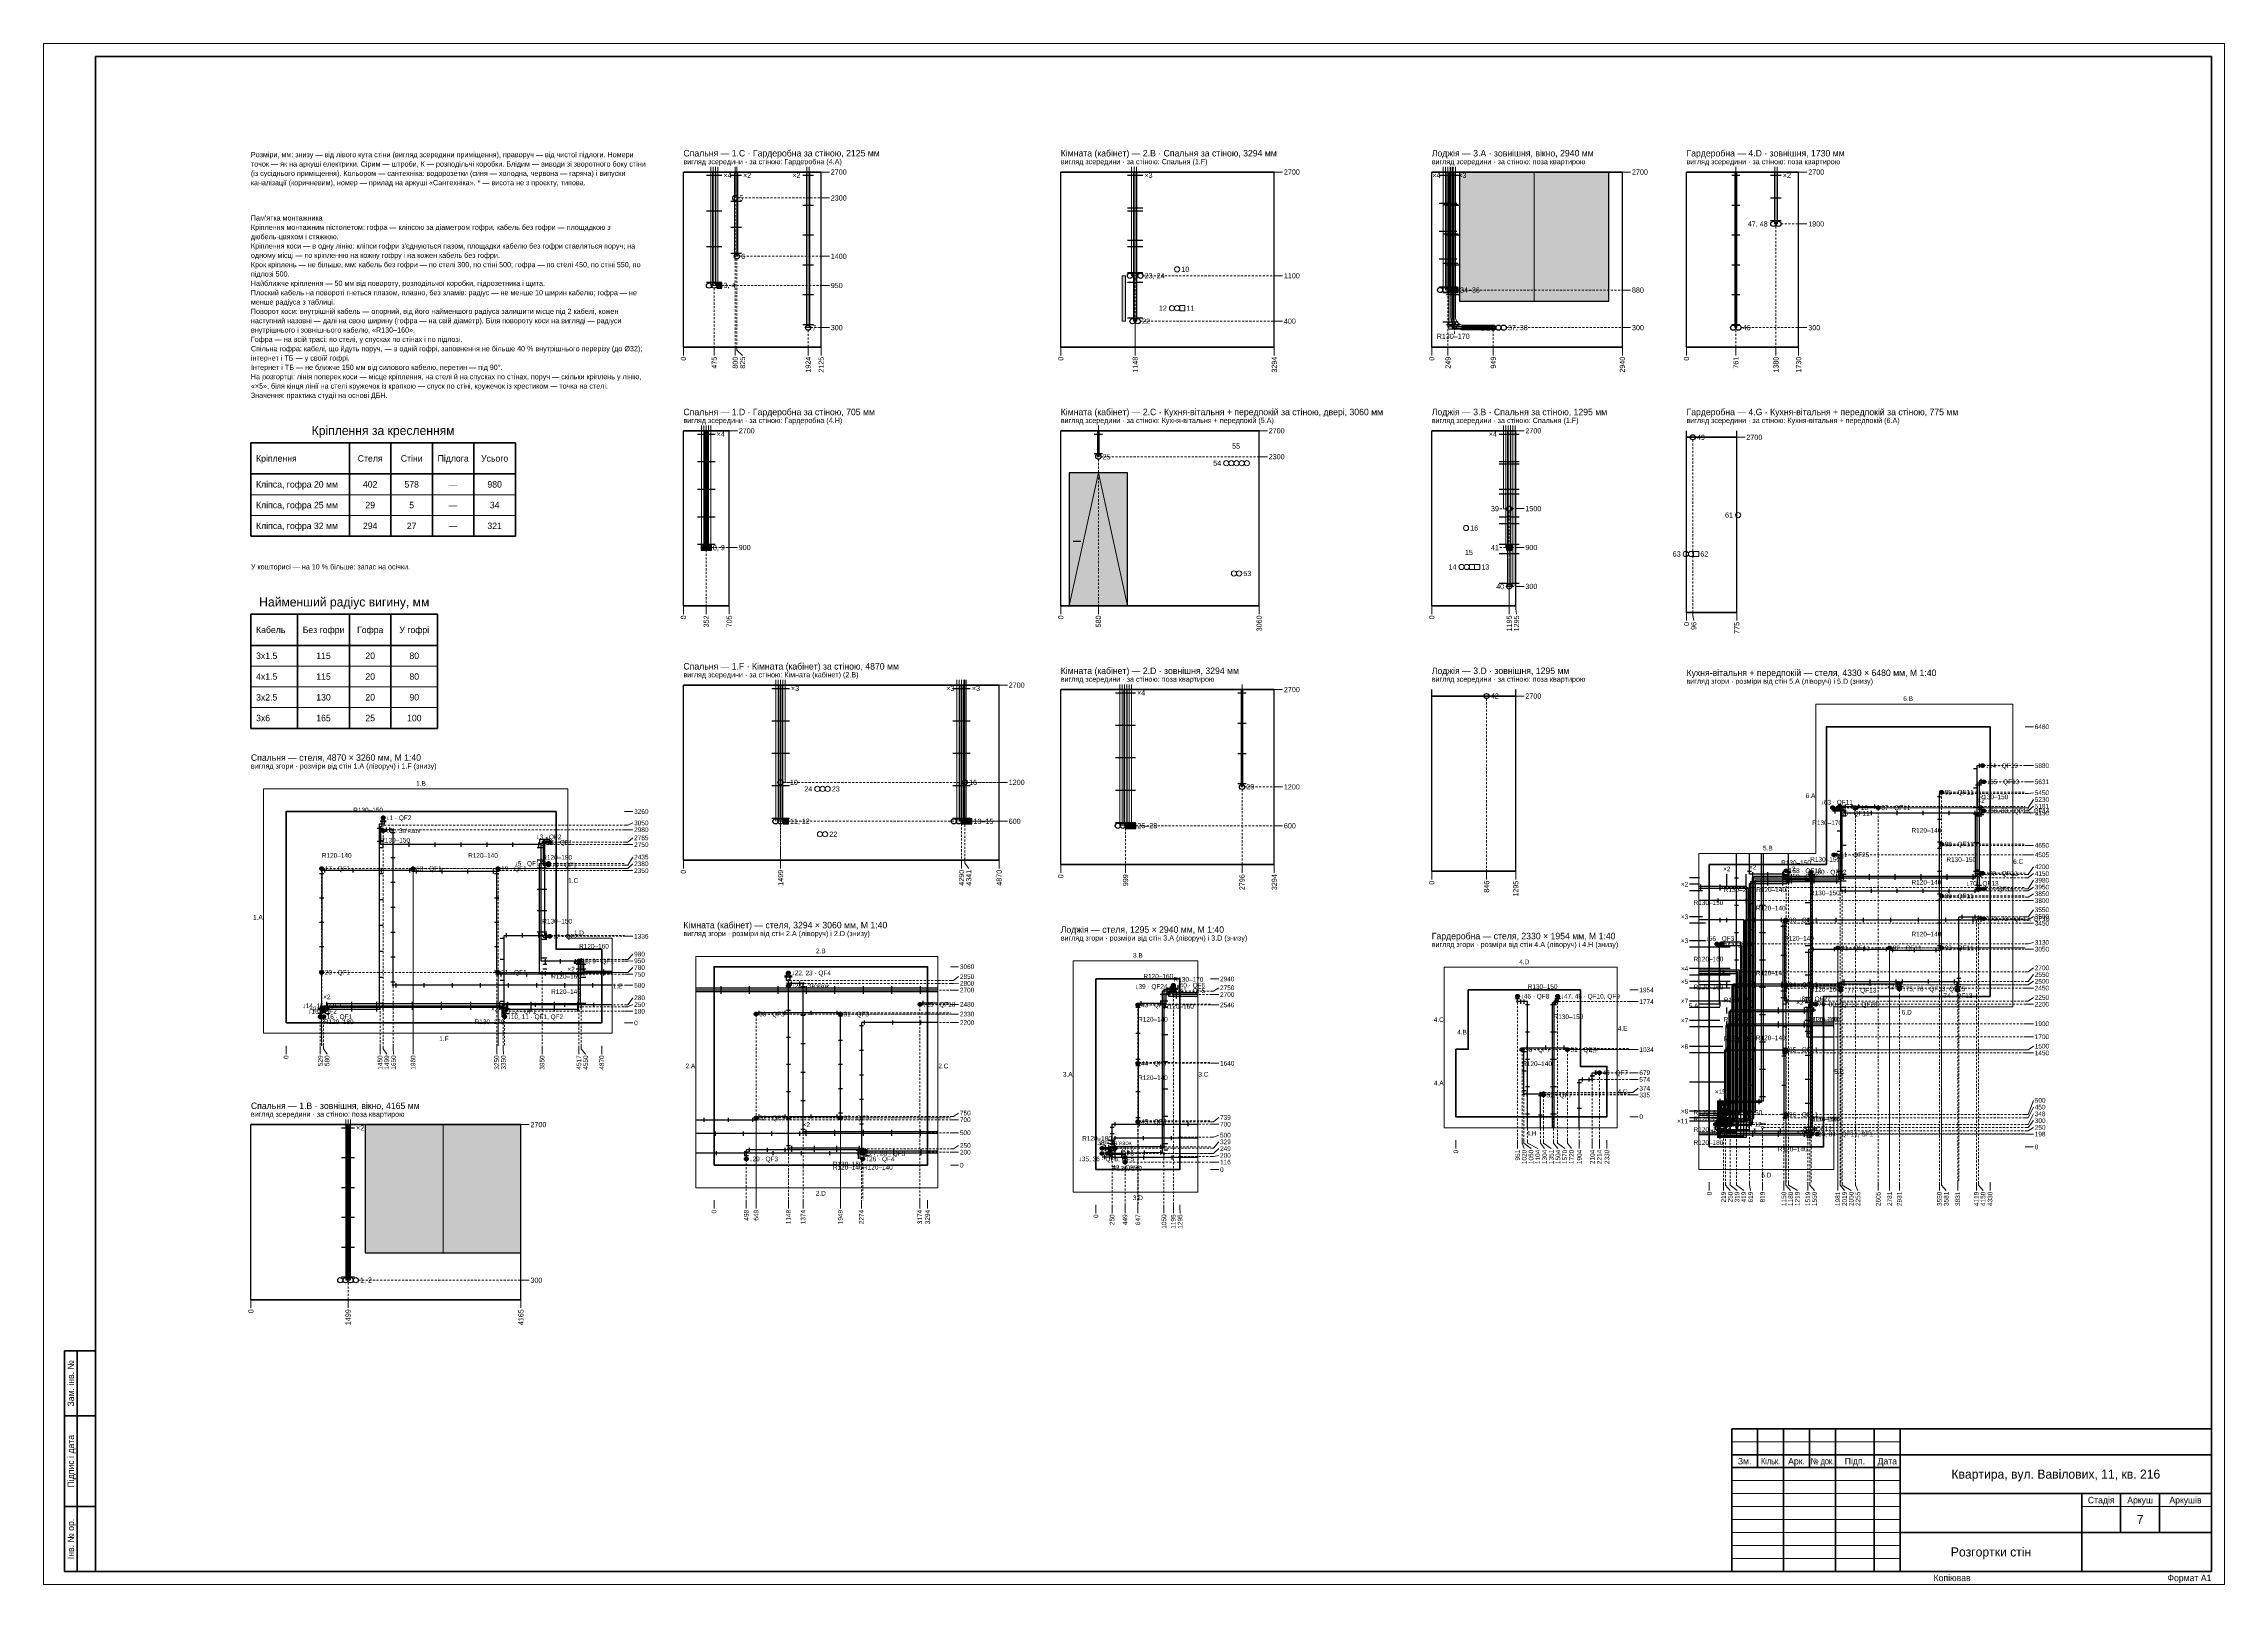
# Paper-space layout '07 Розгортки' of a CAD drawing. Header units: millimetres. Extents: x 0 to 841, y 0 to 594.
import ezdxf
from ezdxf.enums import TextEntityAlignment as Align

# ---------------------------------------------------------------- set-up
doc = ezdxf.new("R2010")
doc.units = ezdxf.units.MM
doc.linetypes.add('E_CABLE_DASH', pattern=[360, 240, -120])
for name, color, linetype in [('A-SHEET', 7, 'Continuous'), ('A-TEXT', 7, 'Continuous'), ('E-ELEV', 7, 'Continuous'), ('M-FIX', 7, 'Continuous'), ('W-BOX', 1, 'Continuous'), ('W-CABLE-DEVICE', 1, 'E_CABLE_DASH'), ('W-CABLE-DEVICE-RCD', 1, 'E_CABLE_DASH'), ('W-CABLE-LIGHT', 1, 'E_CABLE_DASH'), ('W-CABLE-LIGHT-RCD', 1, 'E_CABLE_DASH'), ('W-CABLE-LOW', 1, 'E_CABLE_DASH'), ('W-CABLE-SOCKET', 1, 'E_CABLE_DASH'), ('W-CABLE-SOCKET-RCD', 1, 'E_CABLE_DASH')]:
    doc.layers.add(name, color=color, linetype=linetype)
doc.styles.add('PLEX_LIGHT', font='IBMPlexSans-Light.ttf')

# ---------------------------------------------------------------- blocks, each defined once
blk = doc.blocks.new('STAMP_F3')
at = {"lineweight": 50}
for p, q in [((185, 55), (0, 55)), ((0, 55), (0, 0)), ((10, 40), (10, 55)), ((20, 40), (20, 55)), ((30, 40), (30, 55)), ((40, 40), (40, 55)), ((55, 40), (55, 55)), ((65, 0), (65, 55)), ((185, 0), (185, 55)), ((0, 45), (65, 45)), ((65, 45), (185, 45)), ((0, 40), (65, 40)), ((20, 0), (20, 40)), ((40, 0), (40, 40)), ((55, 0), (55, 40)), ((65, 30), (185, 30)), ((135, 0), (135, 30)), ((150, 15), (150, 30)), ((165, 15), (165, 30)), ((65, 15), (185, 15)), ((0, 0), (185, 0))]:
    blk.add_line(p, q, dxfattribs=at)
at = {"lineweight": 18}
for p, q in [((0, 50), (65, 50)), ((0, 35), (65, 35)), ((0, 30), (65, 30)), ((0, 25), (65, 25)), ((0, 20), (65, 20)), ((135, 25), (185, 25)), ((0, 15), (65, 15)), ((0, 10), (65, 10)), ((0, 5), (65, 5))]:
    blk.add_line(p, q, dxfattribs=at)
at = {"style": 'PLEX_LIGHT'}
for s, p in [('Зм.', (5, 42.5)), ('Арк.', (25, 42.5)), ('Підп.', (47.5, 42.5)), ('Дата', (60, 42.5)), ('Стадія', (142.5, 27.5)), ('Аркуш', (157.5, 27.5)), ('Аркушів', (175, 27.5))]:
    blk.add_text(s, height=2.5, dxfattribs=at).set_placement(p, align=Align.MIDDLE_CENTER)
for s, width, p in [('Кільк.', 0.81045, (15, 42.5)), ('№ док.', 0.701948, (35, 42.5))]:
    blk.add_text(s, height=2.5, dxfattribs=dict(at, width=width)).set_placement(p, align=Align.MIDDLE_CENTER)
for tag, height, p in [('CODE', 5, (125, 50)), ('DATE1', 2.5, (60, 37.5)), ('DATE2', 2.5, (60, 32.5)), ('OBJECT_2', 3.5, (125, 31.9)), ('OBJECT', 3.5, (125, 37.5)), ('DATE3', 2.5, (60, 27.5)), ('DATE4', 2.5, (60, 22.5)), ('DATE5', 2.5, (60, 17.5)), ('BUILDING_2', 3.5, (100, 16.9)), ('BUILDING', 3.5, (100, 22.5)), ('STAGE', 3.5, (142.5, 20)), ('SHEET', 3.5, (157.5, 20)), ('SHEETS', 3.5, (175, 20)), ('DATE6', 2.5, (60, 12.5)), ('DATE7', 2.5, (60, 7.5)), ('IMAGE', 3.5, (100, 7.5)), ('ORG', 2.5, (160, 7.5)), ('DATE8', 2.5, (60, 2.5)), ('IMAGE_2', 3.5, (100, 1.9)), ('ORG_2', 2.5, (160, 3.5))]:
    blk.add_attdef(tag, text='', height=height, dxfattribs=at).set_placement(p, align=Align.MIDDLE_CENTER)
for tag, p in [('ROLE1', (1, 37.5)), ('ROLE2', (1, 32.5)), ('NAME1', (21, 37.5)), ('NAME2', (21, 32.5)), ('ROLE3', (1, 27.5)), ('NAME3', (21, 27.5)), ('ROLE4', (1, 22.5)), ('ROLE5', (1, 17.5)), ('NAME4', (21, 22.5)), ('NAME5', (21, 17.5)), ('ROLE6', (1, 12.5)), ('ROLE7', (1, 7.5)), ('NAME6', (21, 12.5)), ('NAME7', (21, 7.5)), ('ROLE8', (1, 2.5)), ('NAME8', (21, 2.5))]:
    blk.add_attdef(tag, text='', height=2.5, dxfattribs=at).set_placement(p, align=Align.MIDDLE_LEFT)

psp = doc.layouts.new('07 Розгортки')

# ---------------------------------------------------------------- hatches: boundary and pattern name
at = {"layer": 'E-ELEV', "true_color": 0xe4ded3}
h = psp.add_hatch(color=7, dxfattribs=at)
h.dxf.hatch_style = 1
h.paths.add_polyline_path([(257.98, 500.75), (259.23, 500.75), (259.23, 544.5), (257.98, 544.5)])
h = psp.add_hatch(color=7, dxfattribs=at)
h.dxf.hatch_style = 1
h.paths.add_polyline_path([(266.42, 512), (267.67, 512), (267.67, 544.5), (266.42, 544.5)])
h = psp.add_hatch(color=7, dxfattribs=at)
h.dxf.hatch_style = 1
h.paths.add_polyline_path([(294.21, 484.5), (295.46, 484.5), (295.46, 544.5), (294.21, 544.5)])
h = psp.add_hatch(color=7, dxfattribs=at)
h.dxf.hatch_style = 1
h.paths.add_polyline_path([(420.33, 487), (421.58, 487), (421.58, 544.5), (420.33, 544.5)])
at = {"layer": 'E-ELEV', "true_color": 0xcfe3f3}
h = psp.add_hatch(color=7, dxfattribs=at)
h.dxf.hatch_style = 1
h.paths.add_polyline_path([(420.58, 504.5), (421.33, 504.5), (421.33, 544.5), (420.58, 544.5)])
at = {"layer": 'E-ELEV', "true_color": 0xe4ded3}
h = psp.add_hatch(color=7, dxfattribs=at)
h.dxf.hatch_style = 1
h.paths.add_polyline_path([(540.93, 499), (542.18, 499), (542.18, 544.5), (540.93, 544.5)])
h = psp.add_hatch(color=7, dxfattribs=at)
h.dxf.hatch_style = 1
h.paths.add_polyline_path([(541.93, 485.5), (543.18, 485.5), (543.18, 544.5), (541.93, 544.5)])
at = {"layer": 'E-ELEV', "true_color": 0xcfe3f3}
h = psp.add_hatch(color=7, dxfattribs=at)
h.dxf.hatch_style = 1
h.paths.add_polyline_path([(543.18, 484.5), (543.93, 484.5), (543.93, 544.5), (543.18, 544.5)])
at = {"layer": 'E-ELEV', "true_color": 0xa9d3f2}
h = psp.add_hatch(color=7, dxfattribs=at)
h.dxf.hatch_style = 1
h.paths.add_polyline_path([(546.06, 494.75), (603.68, 494.75), (603.68, 544.5), (546.06, 544.5)])
at = {"layer": 'E-ELEV', "true_color": 0xe4ded3}
h = psp.add_hatch(color=7, dxfattribs=at)
h.dxf.hatch_style = 1
h.paths.add_polyline_path([(652.22, 484.5), (652.97, 484.5), (652.97, 544.5), (652.22, 544.5)])
h = psp.add_hatch(color=7, dxfattribs=at)
h.dxf.hatch_style = 1
h.paths.add_polyline_path([(667.45, 524.5), (668.7, 524.5), (668.7, 544.5), (667.45, 544.5)])
at = {"layer": 'E-ELEV', "true_color": 0xffffff}
h = psp.add_hatch(color=7, dxfattribs=at)
h.dxf.hatch_style = 1
h.paths.add_polyline_path([(259.61, 499.75), (261.61, 499.75), (261.61, 501.75), (259.61, 501.75)])
at = {"layer": 'E-ELEV', "true_color": 0xcfe3f3}
h = psp.add_hatch(color=7, dxfattribs=at)
h.dxf.hatch_style = 1
h.paths.add_polyline_path([(416, 487), (417.25, 487), (417.25, 504.5), (416, 504.5)])
at = {"layer": 'E-ELEV', "true_color": 0xffffff}
h = psp.add_hatch(color=7, dxfattribs=at)
h.dxf.hatch_style = 1
h.paths.add_polyline_path([(541.56, 498), (543.56, 498), (543.56, 500), (541.56, 500)])
h = psp.add_hatch(color=7, dxfattribs=at)
h.dxf.hatch_style = 1
h.paths.add_polyline_path([(543.56, 498), (545.56, 498), (545.56, 500), (543.56, 500)])
at = {"layer": 'E-ELEV', "true_color": 0xe4ded3}
h = psp.add_hatch(color=7, dxfattribs=at)
h.dxf.hatch_style = 1
h.paths.add_polyline_path([(541.93, 483.88), (559.68, 483.88), (559.68, 485.13), (541.93, 485.13)])
at = {"layer": 'E-ELEV', "true_color": 0xcfe3f3}
h = psp.add_hatch(color=7, dxfattribs=at)
h.dxf.hatch_style = 1
h.paths.add_polyline_path([(543.18, 484.13), (559.43, 484.13), (559.43, 484.88), (543.18, 484.88)])
at = {"layer": 'E-ELEV', "true_color": 0xe4ded3}
h = psp.add_hatch(color=7, dxfattribs=at)
h.dxf.hatch_style = 1
h.paths.add_polyline_path([(254.91, 399.74), (256.16, 399.74), (256.16, 444.74), (254.91, 444.74)])
h = psp.add_hatch(color=7, dxfattribs=at)
h.dxf.hatch_style = 1
h.paths.add_polyline_path([(255.16, 399.74), (255.91, 399.74), (255.91, 444.74), (255.16, 444.74)])
h = psp.add_hatch(color=7, dxfattribs=at)
h.dxf.hatch_style = 1
h.paths.add_polyline_path([(406.38, 434.74), (407.13, 434.74), (407.13, 444.74), (406.38, 444.74)])
h = psp.add_hatch(color=7, dxfattribs=at)
h.dxf.hatch_style = 1
h.paths.add_polyline_path([(564.58, 384.74), (565.83, 384.74), (565.83, 444.74), (564.58, 444.74)])
h = psp.add_hatch(color=7, dxfattribs=at)
h.dxf.hatch_style = 1
h.paths.add_polyline_path([(564.58, 399.74), (565.83, 399.74), (565.83, 444.74), (564.58, 444.74)])
at = {"layer": 'E-ELEV', "true_color": 0xffffff}
h = psp.add_hatch(color=7, dxfattribs=at)
h.dxf.hatch_style = 1
h.paths.add_polyline_path([(395.5, 377.24), (418, 377.24), (418, 428.49), (395.5, 428.49)])
h = psp.add_hatch(color=7, dxfattribs=at)
h.dxf.hatch_style = 1
h.paths.add_polyline_path([(253.53, 398.74), (255.53, 398.74), (255.53, 400.74), (253.53, 400.74)])
h = psp.add_hatch(color=7, dxfattribs=at)
h.dxf.hatch_style = 1
h.paths.add_polyline_path([(255.53, 398.74), (257.53, 398.74), (257.53, 400.74), (255.53, 400.74)])
h = psp.add_hatch(color=7, dxfattribs=at)
h.dxf.hatch_style = 1
h.paths.add_polyline_path([(564.21, 398.74), (566.21, 398.74), (566.21, 400.74), (564.21, 400.74)])
at = {"layer": 'E-ELEV', "true_color": 0xe4ded3}
h = psp.add_hatch(color=7, dxfattribs=at)
h.dxf.hatch_style = 1
h.paths.add_polyline_path([(283.58, 294.19), (284.83, 294.19), (284.83, 346.69), (283.58, 346.69)])
h = psp.add_hatch(color=7, dxfattribs=at)
h.dxf.hatch_style = 1
h.paths.add_polyline_path([(283.58, 294.19), (284.83, 294.19), (284.83, 346.69), (283.58, 346.69)])
h = psp.add_hatch(color=7, dxfattribs=at)
h.dxf.hatch_style = 1
h.paths.add_polyline_path([(353.36, 294.19), (354.61, 294.19), (354.61, 346.69), (353.36, 346.69)])
h = psp.add_hatch(color=7, dxfattribs=at)
h.dxf.hatch_style = 1
h.paths.add_polyline_path([(354, 294.19), (355.25, 294.19), (355.25, 346.69), (354, 346.69)])
h = psp.add_hatch(color=7, dxfattribs=at)
h.dxf.hatch_style = 1
h.paths.add_polyline_path([(416.6, 292.47), (417.85, 292.47), (417.85, 344.97), (416.6, 344.97)])
h = psp.add_hatch(color=7, dxfattribs=at)
h.dxf.hatch_style = 1
h.paths.add_polyline_path([(416.6, 292.47), (417.85, 292.47), (417.85, 344.97), (416.6, 344.97)])
h = psp.add_hatch(color=7, dxfattribs=at)
h.dxf.hatch_style = 1
h.paths.add_polyline_path([(461.78, 307.47), (462.53, 307.47), (462.53, 344.97), (461.78, 344.97)])
at = {"layer": 'E-ELEV', "true_color": 0xffffff}
h = psp.add_hatch(color=7, dxfattribs=at)
h.dxf.hatch_style = 1
h.paths.add_polyline_path([(285.21, 293.19), (287.21, 293.19), (287.21, 295.19), (285.21, 295.19)])
h = psp.add_hatch(color=7, dxfattribs=at)
h.dxf.hatch_style = 1
h.paths.add_polyline_path([(353.98, 293.19), (355.98, 293.19), (355.98, 295.19), (353.98, 295.19)])
h = psp.add_hatch(color=7, dxfattribs=at)
h.dxf.hatch_style = 1
h.paths.add_polyline_path([(355.98, 293.19), (357.98, 293.19), (357.98, 295.19), (355.98, 295.19)])
h = psp.add_hatch(color=7, dxfattribs=at)
h.dxf.hatch_style = 1
h.paths.add_polyline_path([(417.23, 291.47), (419.23, 291.47), (419.23, 293.47), (417.23, 293.47)])
h = psp.add_hatch(color=7, dxfattribs=at)
h.dxf.hatch_style = 1
h.paths.add_polyline_path([(419.23, 291.47), (421.23, 291.47), (421.23, 293.47), (419.23, 293.47)])
at = {"layer": 'E-ELEV', "true_color": 0xe4ded3}
h = psp.add_hatch(color=7, dxfattribs=at)
h.dxf.hatch_style = 1
h.paths.add_polyline_path([(116.79, 117.26), (118.04, 117.26), (118.04, 177.26), (116.79, 177.26)])
at = {"layer": 'E-ELEV', "true_color": 0xcfe3f3}
h = psp.add_hatch(color=7, dxfattribs=at)
h.dxf.hatch_style = 1
h.paths.add_polyline_path([(117.04, 117.26), (117.79, 117.26), (117.79, 177.26), (117.04, 177.26)])
at = {"layer": 'E-ELEV', "true_color": 0xa9d3f2}
h = psp.add_hatch(color=7, dxfattribs=at)
h.dxf.hatch_style = 1
h.paths.add_polyline_path([(124.06, 127.76), (184.06, 127.76), (184.06, 177.26), (124.06, 177.26)])

# ---------------------------------------------------------------- linework, layer by layer
at = {"layer": 'A-SHEET', "lineweight": 18}
for p, q in [((841, 594), (0, 594)), ((0, 594), (0, 0)), ((841, 0), (841, 594)), ((79.94, 420.1), (181.94, 420.1)), ((79.94, 412.1), (181.94, 412.1)), ((79.94, 354), (151.94, 354)), ((79.94, 346), (151.94, 346)), ((79.94, 338), (151.94, 338)), ((0, 0), (841, 0))]:
    psp.add_line(p, q, dxfattribs=at)
at = {"layer": 'A-SHEET', "lineweight": 50}
for p, q in [((836, 589), (20, 589)), ((20, 589), (20, 5)), ((836, 5), (836, 589)), ((79.94, 440.1), (181.94, 440.1)), ((79.94, 440.1), (79.94, 404.1)), ((117.94, 440.1), (117.94, 404.1)), ((133.94, 440.1), (133.94, 404.1)), ((149.94, 440.1), (149.94, 404.1)), ((165.94, 440.1), (165.94, 404.1)), ((181.94, 440.1), (181.94, 404.1)), ((79.94, 428.1), (181.94, 428.1)), ((79.94, 404.1), (181.94, 404.1)), ((79.94, 374), (151.94, 374)), ((79.94, 374), (79.94, 330)), ((97.94, 374), (97.94, 330)), ((117.94, 374), (117.94, 330)), ((133.94, 374), (133.94, 330)), ((151.94, 374), (151.94, 330)), ((79.94, 362), (151.94, 362)), ((79.94, 330), (151.94, 330)), ((20, 90), (8, 90)), ((8, 90), (8, 65)), ((13, 65), (13, 90)), ((20, 65), (20, 90)), ((20, 65), (8, 65)), ((8, 65), (8, 30)), ((8, 65), (20, 65)), ((13, 30), (13, 65)), ((20, 30), (20, 65)), ((20, 30), (8, 30)), ((8, 30), (8, 5)), ((8, 30), (20, 30)), ((13, 5), (13, 30)), ((20, 5), (20, 30)), ((8, 5), (20, 5)), ((20, 5), (836, 5))]:
    psp.add_line(p, q, dxfattribs=at)
at = {"layer": 'E-ELEV', "lineweight": 50, "true_color": 0x29251f}
for p, q in [((246.73, 544.5), (299.86, 544.5)), ((392.25, 544.5), (474.6, 544.5)), ((535.33, 544.5), (608.83, 544.5)), ((633.57, 544.5), (676.82, 544.5)), ((246.73, 477), (299.86, 477)), ((392.25, 477), (474.6, 477)), ((535.33, 477), (608.83, 477)), ((633.57, 477), (676.82, 477)), ((246.73, 444.74), (264.36, 444.74)), ((392.25, 444.74), (468.75, 444.74)), ((535.33, 444.74), (567.71, 444.74)), ((633.57, 442.24), (652.95, 442.24)), ((246.73, 377.24), (264.36, 377.24)), ((392.25, 377.24), (468.75, 377.24)), ((535.33, 377.24), (567.71, 377.24)), ((633.57, 374.74), (652.95, 374.74)), ((246.73, 346.69), (368.48, 346.69)), ((392.25, 344.97), (474.6, 344.97)), ((535.33, 342.47), (567.71, 342.47)), ((246.73, 279.19), (368.48, 279.19)), ((392.25, 277.47), (474.6, 277.47)), ((535.33, 274.97), (567.71, 274.97)), ((79.94, 177.26), (184.06, 177.26)), ((79.94, 109.76), (184.06, 109.76))]:
    psp.add_line(p, q, dxfattribs=at)
at = {"layer": 'E-ELEV', "lineweight": 25, "true_color": 0x29251f}
for p, q in [((246.73, 477), (246.73, 544.5)), ((299.86, 477), (299.86, 544.5)), ((392.25, 477), (392.25, 544.5)), ((474.6, 477), (474.6, 544.5)), ((535.33, 477), (535.33, 544.5)), ((608.83, 477), (608.83, 544.5)), ((633.57, 477), (633.57, 544.5)), ((676.82, 477), (676.82, 544.5)), ((246.73, 377.24), (246.73, 444.74)), ((264.36, 377.24), (264.36, 444.74)), ((392.25, 377.24), (392.25, 444.74)), ((468.75, 377.24), (468.75, 444.74)), ((535.33, 377.24), (535.33, 444.74)), ((567.71, 377.24), (567.71, 444.74)), ((633.57, 374.74), (633.57, 444.74)), ((652.95, 374.74), (652.95, 444.74)), ((397, 402.24), (400, 402.24)), ((246.73, 279.19), (246.73, 346.69)), ((368.48, 279.19), (368.48, 346.69)), ((392.25, 277.47), (392.25, 344.97)), ((474.6, 277.47), (474.6, 344.97)), ((535.33, 274.97), (535.33, 344.97)), ((567.71, 274.97), (567.71, 344.97)), ((79.94, 109.76), (79.94, 177.26)), ((184.06, 109.76), (184.06, 177.26))]:
    psp.add_line(p, q, dxfattribs=at)
at = {"layer": 'E-ELEV', "lineweight": 25, "true_color": 0x29251f, "transparency": 33554559}
for p, q in [((255.66, 543.25), (261.56, 543.25)), ((265, 543.25), (269.1, 543.25)), ((292.78, 543.25), (296.88, 543.25)), ((418, 543.25), (423.9, 543.25)), ((538.16, 543.25), (544.96, 543.25)), ((539.61, 543.25), (545.51, 543.25)), ((541.06, 543.25), (546.06, 543.25)), ((651, 543.25), (654.2, 543.25)), ((666.02, 543.25), (670.12, 543.25)), ((265, 533.25), (269.1, 533.25)), ((292.78, 531.75), (296.88, 531.75)), ((418, 530.75), (423.9, 530.75)), ((538.16, 532.5), (544.96, 532.5)), ((539.61, 531.95), (545.51, 531.95)), ((541.06, 531.75), (546.06, 531.75)), ((651, 531.75), (654.2, 531.75)), ((666.02, 534.5), (670.12, 534.5)), ((255.66, 529.5), (261.56, 529.5)), ((265, 523.25), (269.1, 523.25)), ((418, 529.5), (423.9, 529.5)), ((538.16, 521.75), (544.96, 521.75)), ((666.02, 525.75), (670.12, 525.75)), ((255.66, 515.75), (261.56, 515.75)), ((265, 513.25), (269.1, 513.25)), ((292.78, 520.25), (296.88, 520.25)), ((418, 518.25), (423.9, 518.25)), ((418, 515.75), (423.9, 515.75)), ((539.61, 520.65), (545.51, 520.65)), ((541.06, 520.25), (546.06, 520.25)), ((651, 520.25), (654.2, 520.25)), ((292.78, 508.75), (296.88, 508.75)), ((418, 505.75), (423.9, 505.75)), ((538.16, 511), (544.96, 511)), ((539.61, 509.35), (545.51, 509.35)), ((541.06, 508.75), (546.06, 508.75)), ((651, 508.75), (654.2, 508.75)), ((255.66, 502), (261.56, 502)), ((292.78, 497.25), (296.88, 497.25)), ((418, 502), (423.9, 502)), ((538.16, 500.25), (544.96, 500.25)), ((539.61, 498.05), (545.51, 498.05)), ((541.06, 497.25), (546.06, 497.25)), ((651, 497.25), (654.2, 497.25)), ((418, 488.25), (423.9, 488.25)), ((292.78, 485.75), (296.88, 485.75)), ((539.61, 486.75), (545.51, 486.75)), ((541.06, 485.75), (546.06, 485.75)), ((651, 485.75), (654.2, 485.75)), ((252.13, 443.49), (258.93, 443.49)), ((405.15, 443.49), (408.35, 443.49)), ((561.36, 443.49), (569.06, 443.49)), ((252.13, 432.86), (258.93, 432.86)), ((405.15, 435.99), (408.35, 435.99)), ((561.36, 432.86), (569.06, 432.86)), ((561.36, 431.99), (569.06, 431.99)), ((252.13, 422.24), (258.93, 422.24)), ((561.36, 422.24), (569.06, 422.24)), ((561.36, 420.49), (569.06, 420.49)), ((252.13, 411.61), (258.93, 411.61)), ((561.36, 411.61), (569.06, 411.61)), ((561.36, 408.99), (569.06, 408.99)), ((252.13, 400.99), (258.93, 400.99)), ((561.36, 400.99), (569.06, 400.99)), ((561.36, 397.49), (569.06, 397.49)), ((561.36, 385.99), (569.06, 385.99)), ((280.81, 345.44), (287.61, 345.44)), ((350.58, 345.44), (357.38, 345.44)), ((352.12, 345.44), (357.12, 345.44)), ((413.38, 343.72), (421.08, 343.72)), ((460.55, 343.72), (463.75, 343.72)), ((280.81, 332.94), (287.61, 332.94)), ((350.58, 332.94), (357.38, 332.94)), ((352.12, 332.94), (357.12, 332.94)), ((413.38, 331.22), (421.08, 331.22)), ((460.55, 332.05), (463.75, 332.05)), ((280.81, 320.44), (287.61, 320.44)), ((350.58, 320.44), (357.38, 320.44)), ((352.12, 320.44), (357.12, 320.44)), ((460.55, 320.38), (463.75, 320.38)), ((413.38, 318.72), (421.08, 318.72)), ((280.81, 307.94), (287.61, 307.94)), ((350.58, 307.94), (357.38, 307.94)), ((352.12, 307.94), (357.12, 307.94)), ((413.38, 306.22), (421.08, 306.22)), ((460.55, 308.72), (463.75, 308.72)), ((280.81, 295.44), (287.61, 295.44)), ((350.58, 295.44), (357.38, 295.44)), ((352.12, 295.44), (357.12, 295.44)), ((413.38, 293.72), (421.08, 293.72)), ((114.91, 176.01), (119.91, 176.01)), ((114.91, 164.51), (119.91, 164.51)), ((114.91, 153.01), (119.91, 153.01)), ((114.91, 141.51), (119.91, 141.51)), ((114.91, 130.01), (119.91, 130.01)), ((114.91, 118.51), (119.91, 118.51))]:
    psp.add_line(p, q, dxfattribs=at)
at = {"layer": 'E-ELEV', "lineweight": 15, "true_color": 0xf28e2b}
for p, q in [((257.26, 500.75), (257.26, 546.5)), ((259.96, 500.75), (259.96, 546.5)), ((267.36, 512), (267.36, 546.5)), ((253.73, 399.74), (253.73, 446.74)), ((254.63, 399.74), (254.63, 446.74)), ((255.53, 399.74), (255.53, 446.74)), ((256.43, 399.74), (256.43, 446.74)), ((257.33, 399.74), (257.33, 446.74)), ((282.41, 294.19), (282.41, 348.69)), ((285.11, 294.19), (285.11, 348.69)), ((286.01, 309.19), (286.01, 348.69)), ((352.18, 294.19), (352.18, 348.69)), ((353.08, 294.19), (353.08, 348.69)), ((354.88, 294.19), (354.88, 348.69)), ((355.26, 309.19), (355.26, 348.69)), ((355.78, 294.19), (355.78, 348.69))]:
    psp.add_line(p, q, dxfattribs=at)
at = {"layer": 'E-ELEV', "lineweight": 15, "true_color": 0x4e79a7}
for p, q in [((258.16, 500.75), (258.16, 546.5)), ((259.06, 500.75), (259.06, 546.5)), ((266.73, 534.5), (266.73, 546.5)), ((294.38, 484.5), (294.38, 546.5)), ((295.28, 484.5), (295.28, 546.5)), ((283.31, 294.19), (283.31, 348.69)), ((284.21, 294.19), (284.21, 348.69)), ((353.98, 294.19), (353.98, 348.69)), ((117.41, 117.26), (117.41, 179.26)), ((118.31, 117.26), (118.31, 179.26))]:
    psp.add_line(p, q, dxfattribs=at)
at = {"layer": 'E-ELEV', "lineweight": 13, "true_color": 0x29251f}
for p, q in [((299.86, 544.5), (301.06, 544.5)), ((301.06, 544.5), (303.06, 544.5)), ((474.6, 544.5), (475.8, 544.5)), ((475.8, 544.5), (477.8, 544.5)), ((574.87, 494.75), (574.87, 544.5)), ((608.83, 544.5), (610.03, 544.5)), ((610.03, 544.5), (612.03, 544.5)), ((676.82, 544.5), (678.02, 544.5)), ((678.02, 544.5), (680.02, 544.5)), ((299.86, 534.5), (301.06, 534.5)), ((301.06, 534.5), (303.06, 534.5)), ((676.82, 524.5), (678.02, 524.5)), ((678.02, 524.5), (680.02, 524.5)), ((299.86, 512), (301.06, 512)), ((301.06, 512), (303.06, 512)), ((299.86, 500.75), (301.06, 500.75)), ((301.06, 500.75), (303.06, 500.75)), ((474.6, 504.5), (475.8, 504.5)), ((475.8, 504.5), (477.8, 504.5)), ((608.83, 499), (610.03, 499)), ((610.03, 499), (612.03, 499)), ((299.86, 484.5), (301.06, 484.5)), ((301.06, 484.5), (303.06, 484.5)), ((474.6, 487), (475.8, 487)), ((475.8, 487), (477.8, 487)), ((608.83, 484.5), (610.03, 484.5)), ((610.03, 484.5), (612.03, 484.5)), ((676.82, 484.5), (678.02, 484.5)), ((678.02, 484.5), (680.02, 484.5)), ((246.73, 477), (246.73, 475.8)), ((246.73, 475.8), (246.73, 473.8)), ((258.61, 477), (258.61, 475.8)), ((258.61, 475.8), (258.61, 473.8)), ((266.73, 477), (266.73, 475.8)), ((266.73, 475.8), (266.73, 473.8)), ((267.36, 477), (267.36, 475.8)), ((267.36, 475.8), (269.53, 473.8)), ((294.83, 477), (294.83, 475.8)), ((294.83, 475.8), (294.83, 473.8)), ((299.86, 477), (299.86, 475.8)), ((299.86, 475.8), (299.86, 473.8)), ((392.25, 477), (392.25, 475.8)), ((392.25, 475.8), (392.25, 473.8)), ((420.95, 477), (420.95, 475.8)), ((420.95, 475.8), (420.95, 473.8)), ((474.6, 477), (474.6, 475.8)), ((474.6, 475.8), (474.6, 473.8)), ((535.33, 477), (535.33, 475.8)), ((535.33, 475.8), (535.33, 473.8)), ((541.56, 477), (541.56, 475.8)), ((541.56, 475.8), (541.56, 473.8)), ((559.06, 477), (559.06, 475.8)), ((559.06, 475.8), (559.06, 473.8)), ((608.83, 477), (608.83, 475.8)), ((608.83, 475.8), (608.83, 473.8)), ((633.57, 477), (633.57, 475.8)), ((633.57, 475.8), (633.57, 473.8)), ((652.6, 477), (652.6, 475.8)), ((652.6, 475.8), (652.6, 473.8)), ((668.07, 477), (668.07, 475.8)), ((668.07, 475.8), (668.07, 473.8)), ((676.82, 477), (676.82, 475.8)), ((676.82, 475.8), (676.82, 473.8)), ((264.36, 444.74), (265.56, 444.74)), ((265.56, 444.74), (267.56, 444.74)), ((468.75, 444.74), (469.95, 444.74)), ((469.95, 444.74), (471.95, 444.74)), ((567.71, 444.74), (568.91, 444.74)), ((568.91, 444.74), (570.91, 444.74)), ((652.95, 442.24), (654.15, 442.24)), ((654.15, 442.24), (656.15, 442.24)), ((468.75, 434.74), (469.95, 434.74)), ((469.95, 434.74), (471.95, 434.74)), ((567.71, 414.74), (568.91, 414.74)), ((568.91, 414.74), (570.91, 414.74)), ((264.36, 399.74), (265.56, 399.74)), ((265.56, 399.74), (267.56, 399.74)), ((567.71, 399.74), (568.91, 399.74)), ((568.91, 399.74), (570.91, 399.74)), ((567.71, 384.74), (568.91, 384.74)), ((568.91, 384.74), (570.91, 384.74)), ((246.73, 377.24), (246.73, 376.04)), ((246.73, 376.04), (246.73, 374.04)), ((255.53, 377.24), (255.53, 376.04)), ((255.53, 376.04), (255.53, 374.04)), ((264.36, 377.24), (264.36, 376.04)), ((264.36, 376.04), (264.36, 374.04)), ((392.25, 377.24), (392.25, 376.04)), ((392.25, 376.04), (392.25, 374.04)), ((406.75, 377.24), (406.75, 376.04)), ((406.75, 376.04), (406.75, 374.04)), ((468.75, 377.24), (468.75, 376.04)), ((468.75, 376.04), (468.75, 374.04)), ((535.33, 377.24), (535.33, 376.04)), ((535.33, 376.04), (535.33, 374.04)), ((565.21, 377.24), (565.21, 376.04)), ((565.21, 376.04), (565.21, 374.04)), ((567.71, 377.24), (567.71, 376.04)), ((567.71, 376.04), (568.01, 374.04)), ((633.57, 374.74), (633.57, 373.54)), ((633.57, 373.54), (633.57, 371.54)), ((635.97, 374.74), (635.97, 373.54)), ((635.97, 373.54), (636.37, 371.54)), ((652.95, 374.74), (652.95, 373.54)), ((652.95, 373.54), (652.95, 371.54)), ((368.48, 346.69), (369.68, 346.69)), ((369.68, 346.69), (371.68, 346.69)), ((474.6, 344.97), (475.8, 344.97)), ((475.8, 344.97), (477.8, 344.97)), ((567.71, 342.47), (568.91, 342.47)), ((568.91, 342.47), (570.91, 342.47)), ((764.17, 330.64), (765.37, 330.64)), ((765.37, 330.64), (767.37, 330.64)), ((764.17, 315.64), (765.37, 315.64)), ((765.37, 315.64), (767.37, 315.64)), ((368.48, 309.19), (369.68, 309.19)), ((369.68, 309.19), (371.68, 309.19)), ((474.6, 307.47), (475.8, 307.47)), ((475.8, 307.47), (477.8, 307.47)), ((764.17, 309.41), (765.37, 309.41)), ((764.17, 304.89), (765.37, 304.89)), ((765.37, 309.41), (767.37, 309.41)), ((765.37, 304.89), (767.37, 305.19)), ((224.04, 297.95), (225.24, 297.95)), ((225.24, 297.95), (227.24, 297.95)), ((764.17, 299.39), (765.37, 299.39)), ((764.17, 298.16), (765.37, 298.16)), ((764.17, 297.39), (765.37, 297.39)), ((765.37, 299.39), (767.37, 302.59)), ((765.37, 298.16), (767.37, 299.99)), ((765.37, 297.39), (767.37, 297.39)), ((224.04, 292.7), (225.24, 292.7)), ((224.04, 290.95), (225.24, 290.95)), ((224.04, 286.08), (225.24, 286.08)), ((225.24, 292.7), (227.24, 293.55)), ((225.24, 290.95), (227.24, 290.95)), ((225.24, 286.08), (227.24, 287.8)), ((368.48, 294.19), (369.68, 294.19)), ((369.68, 294.19), (371.68, 294.19)), ((474.6, 292.47), (475.8, 292.47)), ((475.8, 292.47), (477.8, 292.47)), ((224.04, 285.2), (225.24, 285.2)), ((225.24, 285.2), (227.24, 285.2)), ((225.24, 277.33), (227.24, 280.4)), ((225.24, 275.95), (227.24, 277.8)), ((246.73, 279.19), (246.73, 277.99)), ((246.73, 277.99), (246.73, 275.99)), ((284.21, 279.19), (284.21, 277.99)), ((284.21, 277.99), (284.21, 275.99)), ((353.98, 279.19), (353.98, 277.99)), ((353.98, 277.99), (353.98, 275.99)), ((355.26, 279.19), (355.26, 277.99)), ((355.26, 277.99), (356.78, 275.99)), ((368.48, 279.19), (368.48, 277.99)), ((368.48, 277.99), (368.48, 275.99)), ((764.17, 284.89), (765.37, 284.89)), ((764.17, 281.26), (765.37, 281.26)), ((765.37, 284.89), (767.37, 284.89)), ((765.37, 281.26), (767.37, 281.26)), ((224.04, 277.33), (225.24, 277.33)), ((224.04, 275.95), (225.24, 275.95)), ((224.04, 275.2), (225.24, 275.2)), ((225.24, 275.2), (227.24, 275.2)), ((392.25, 277.47), (392.25, 276.27)), ((392.25, 276.27), (392.25, 274.27)), ((417.23, 277.47), (417.23, 276.27)), ((417.23, 276.27), (417.23, 274.27)), ((462.15, 277.47), (462.15, 276.27)), ((462.15, 276.27), (462.15, 274.27)), ((474.6, 277.47), (474.6, 276.27)), ((474.6, 276.27), (474.6, 274.27)), ((535.33, 274.97), (535.33, 273.77)), ((535.33, 273.77), (535.33, 271.77)), ((556.48, 274.97), (556.48, 273.77)), ((556.48, 273.77), (556.48, 271.77)), ((567.71, 274.97), (567.71, 273.77)), ((567.71, 273.77), (567.71, 271.77)), ((764.17, 273.64), (765.37, 273.64)), ((764.17, 272.39), (765.37, 272.39)), ((765.37, 273.64), (767.37, 276.64)), ((765.37, 272.39), (767.37, 274.04)), ((765.37, 268.14), (767.37, 271.44)), ((764.17, 268.14), (765.37, 268.14)), ((764.17, 267.39), (765.37, 267.39)), ((764.17, 264.89), (765.37, 264.89)), ((764.17, 263.64), (765.37, 263.64)), ((765.37, 267.39), (767.37, 268.84)), ((765.37, 264.89), (767.37, 266.24)), ((765.37, 263.64), (767.37, 263.64)), ((764.17, 257.39), (765.37, 257.39)), ((764.17, 256.14), (765.37, 256.14)), ((764.17, 254.89), (765.37, 254.89)), ((765.37, 257.39), (767.37, 260.09)), ((765.37, 256.14), (767.37, 257.49)), ((765.37, 254.89), (767.37, 254.89)), ((224.04, 249.85), (225.24, 249.85)), ((225.24, 249.85), (227.24, 249.85)), ((764.17, 246.89), (765.37, 246.89)), ((764.17, 244.89), (765.37, 244.89)), ((765.37, 246.89), (767.37, 247.49)), ((765.37, 244.89), (767.37, 244.89)), ((224.04, 240.95), (225.24, 240.95)), ((224.04, 240.2), (225.24, 240.2)), ((224.04, 235.95), (225.24, 235.95)), ((225.24, 240.95), (227.24, 243)), ((225.24, 240.2), (227.24, 240.4)), ((225.24, 235.95), (227.24, 237.8)), ((349.68, 238.12), (350.88, 238.12)), ((350.88, 238.12), (352.88, 238.12)), ((764.17, 236.14), (765.37, 236.14)), ((765.37, 236.14), (767.37, 237.69)), ((224.04, 235.2), (225.24, 235.2)), ((224.04, 230.95), (225.24, 230.95)), ((225.24, 235.2), (227.24, 235.2)), ((225.24, 230.95), (227.24, 230.95)), ((349.68, 232.87), (350.88, 232.87)), ((349.68, 231.62), (350.88, 231.62)), ((349.68, 229.12), (350.88, 229.12)), ((350.88, 232.87), (352.88, 234.32)), ((350.88, 231.62), (352.88, 231.72)), ((350.88, 229.12), (352.88, 229.12)), ((449.98, 233.4), (451.18, 233.4)), ((449.98, 228.65), (451.18, 228.65)), ((449.98, 227.4), (451.18, 227.4)), ((451.18, 233.4), (453.18, 233.4)), ((451.18, 228.65), (453.18, 230)), ((451.18, 227.4), (453.18, 227.4)), ((611.68, 229.15), (612.88, 229.15)), ((612.88, 229.15), (614.88, 229.15)), ((764.17, 232.39), (765.37, 232.39)), ((764.17, 231.14), (765.37, 231.14)), ((764.17, 229.89), (765.37, 229.89)), ((765.37, 232.39), (767.37, 235.09)), ((765.37, 231.14), (767.37, 232.49)), ((765.37, 229.89), (767.37, 229.89)), ((224.04, 223.45), (225.24, 223.45)), ((224.04, 222.7), (225.24, 222.7)), ((224.04, 220.95), (225.24, 220.95)), ((225.24, 223.45), (227.24, 226.15)), ((225.24, 222.7), (227.24, 223.55)), ((225.24, 220.95), (227.24, 220.95)), ((349.68, 223.62), (350.88, 223.62)), ((349.68, 219.87), (350.88, 219.87)), ((350.88, 223.62), (352.88, 223.62)), ((350.88, 219.87), (352.88, 219.87)), ((449.98, 223.4), (451.18, 223.4)), ((451.18, 223.4), (453.18, 223.4)), ((611.68, 224.65), (612.88, 224.65)), ((612.88, 224.65), (614.88, 224.65)), ((764.17, 224.89), (765.37, 224.89)), ((764.17, 223.64), (765.37, 223.64)), ((765.37, 224.89), (767.37, 226.24)), ((765.37, 223.64), (767.37, 223.64)), ((224.04, 216.45), (225.24, 216.45)), ((225.24, 216.45), (227.24, 216.45)), ((349.68, 216.62), (350.88, 216.62)), ((350.88, 216.62), (352.88, 216.62)), ((764.17, 216.14), (765.37, 216.14)), ((764.17, 211.14), (765.37, 211.14)), ((765.37, 216.14), (767.37, 216.14)), ((765.37, 211.14), (767.37, 211.14)), ((93.49, 207.65), (93.49, 206.45)), ((93.49, 206.45), (93.49, 204.45)), ((106.71, 207.65), (106.71, 206.45)), ((106.71, 206.45), (106.71, 204.45)), ((107.99, 207.65), (107.99, 206.45)), ((107.99, 206.45), (109.31, 204.45)), ((129.74, 207.65), (129.74, 206.45)), ((129.74, 206.45), (129.74, 204.45)), ((130.96, 207.65), (130.96, 206.45)), ((130.96, 206.45), (132.34, 204.45)), ((134.74, 207.65), (134.74, 206.45)), ((134.74, 206.45), (134.94, 204.45)), ((142.49, 207.65), (142.49, 206.45)), ((142.49, 206.45), (142.49, 204.45)), ((174.74, 207.65), (174.74, 206.45)), ((174.74, 206.45), (174.74, 204.45)), ((177.24, 207.65), (177.24, 206.45)), ((177.24, 206.45), (177.34, 204.45)), ((192.24, 207.65), (192.24, 206.45)), ((192.24, 206.45), (192.24, 204.45)), ((206.41, 207.65), (206.41, 206.45)), ((206.41, 206.45), (206.41, 204.45)), ((207.24, 207.65), (207.24, 206.45)), ((207.24, 206.45), (209.01, 204.45)), ((215.24, 207.65), (215.24, 206.45)), ((215.24, 206.45), (215.24, 204.45)), ((611.68, 206.15), (612.88, 206.15)), ((612.88, 206.15), (614.88, 206.15)), ((764.17, 206.14), (765.37, 206.14)), ((764.17, 204.89), (765.37, 204.89)), ((765.37, 206.14), (767.37, 207.49)), ((765.37, 204.89), (767.37, 204.89)), ((449.98, 200.9), (451.18, 200.9)), ((451.18, 200.9), (453.18, 200.9)), ((611.68, 197.27), (612.88, 197.27)), ((611.68, 194.65), (612.88, 194.65)), ((612.88, 197.27), (614.88, 197.27)), ((612.88, 194.65), (614.88, 194.65)), ((611.68, 189.65), (612.88, 189.65)), ((611.68, 188.67), (612.88, 188.67)), ((612.88, 189.65), (614.88, 191.27)), ((612.88, 188.67), (614.88, 188.67)), ((765.37, 181.14), (767.37, 186.59)), ((154.06, 127.76), (154.06, 177.26)), ((184.06, 177.26), (185.26, 177.26)), ((185.26, 177.26), (187.26, 177.26)), ((349.68, 180.37), (350.88, 180.37)), ((349.68, 179.12), (350.88, 179.12)), ((350.88, 180.37), (352.88, 181.72)), ((350.88, 179.12), (352.88, 179.12)), ((449.98, 178.37), (451.18, 178.37)), ((449.98, 177.4), (451.18, 177.4)), ((451.18, 178.37), (453.18, 180)), ((451.18, 177.4), (453.18, 177.4)), ((611.68, 180.3), (612.88, 180.3)), ((612.88, 180.3), (614.88, 180.3)), ((764.17, 181.14), (765.37, 181.14)), ((764.17, 179.89), (765.37, 179.89)), ((764.17, 177.34), (765.37, 177.34)), ((765.37, 179.89), (767.37, 183.99)), ((765.37, 177.34), (767.37, 181.39)), ((765.37, 176.14), (767.37, 178.79)), ((349.68, 174.12), (350.88, 174.12)), ((350.88, 174.12), (352.88, 174.12)), ((350.88, 167.87), (352.88, 169.22)), ((449.98, 172.4), (451.18, 172.4)), ((451.18, 172.4), (453.18, 173.2)), ((451.18, 168.12), (453.18, 170.6)), ((544.63, 171.25), (544.63, 170.05)), ((544.63, 170.05), (544.63, 168.05)), ((568.41, 171.25), (568.41, 170.05)), ((568.41, 170.05), (568.41, 168.05)), ((570.13, 171.25), (570.13, 170.05)), ((570.13, 170.05), (571.01, 168.05)), ((570.88, 171.25), (570.88, 170.05)), ((570.88, 170.05), (573.61, 168.05)), ((572.23, 171.25), (572.23, 170.05)), ((572.23, 170.05), (576.21, 168.05)), ((577.23, 171.25), (577.23, 170.05)), ((577.23, 170.05), (578.81, 168.05)), ((578.41, 171.25), (578.41, 170.05)), ((578.41, 170.05), (581.41, 168.05)), ((582.23, 171.25), (582.23, 170.05)), ((582.23, 170.05), (584.01, 168.05)), ((583.88, 171.25), (583.88, 170.05)), ((583.88, 170.05), (586.61, 168.05)), ((587.63, 171.25), (587.63, 170.05)), ((587.63, 170.05), (589.21, 168.05)), ((592.23, 171.25), (592.23, 170.05)), ((592.23, 170.05), (592.23, 168.05)), ((597.23, 171.25), (597.23, 170.05)), ((597.23, 170.05), (597.23, 168.05)), ((599.98, 171.25), (599.98, 170.05)), ((599.98, 170.05), (599.98, 168.05)), ((602.88, 171.25), (602.88, 170.05)), ((602.88, 170.05), (602.88, 168.05)), ((764.17, 176.14), (765.37, 176.14)), ((764.17, 174.89), (765.37, 174.89)), ((764.17, 173.59), (765.37, 173.59)), ((764.17, 168.64), (765.37, 168.64)), ((765.37, 174.89), (767.37, 176.19)), ((765.37, 173.59), (767.37, 173.59)), ((765.37, 168.64), (767.37, 168.64)), ((349.68, 167.87), (350.88, 167.87)), ((349.68, 166.62), (350.88, 166.62)), ((349.68, 161.62), (350.88, 161.62)), ((350.88, 166.62), (352.88, 166.62)), ((350.88, 161.62), (352.88, 161.62)), ((449.98, 168.12), (451.18, 168.12)), ((449.98, 166.12), (451.18, 166.12)), ((449.98, 164.9), (451.18, 164.9)), ((449.98, 162.8), (451.18, 162.8)), ((449.98, 159.9), (451.18, 159.9)), ((451.18, 166.12), (453.18, 168)), ((451.18, 164.9), (453.18, 165.4)), ((451.18, 162.8), (453.18, 162.8)), ((451.18, 159.9), (453.18, 159.9)), ((642.37, 155.09), (642.37, 153.89)), ((642.37, 153.89), (642.37, 151.89)), ((647.85, 155.09), (647.85, 153.89)), ((647.85, 153.89), (647.85, 151.89)), ((648.62, 155.09), (648.62, 153.89)), ((648.62, 153.89), (650.45, 151.89)), ((650.35, 155.09), (650.35, 153.89)), ((650.35, 153.89), (653.05, 151.89)), ((652.85, 155.09), (652.85, 153.89)), ((652.85, 153.89), (655.65, 151.89)), ((657.85, 155.09), (657.85, 153.89)), ((657.85, 153.89), (658.25, 151.89)), ((662.85, 155.09), (662.85, 153.89)), ((662.85, 153.89), (662.85, 151.89)), ((671.12, 155.09), (671.12, 153.89)), ((671.12, 153.89), (671.12, 151.89)), ((671.87, 155.09), (671.87, 153.89)), ((671.87, 153.89), (673.72, 151.89)), ((672.85, 155.09), (672.85, 153.89)), ((672.85, 153.89), (676.32, 151.89)), ((680.35, 155.09), (680.35, 153.89)), ((680.35, 153.89), (680.35, 151.89)), ((681.12, 155.09), (681.12, 153.89)), ((681.12, 153.89), (682.95, 151.89)), ((691.9, 155.09), (691.9, 153.89)), ((691.9, 153.89), (691.9, 151.89)), ((692.85, 155.09), (692.85, 153.89)), ((692.85, 153.89), (694.5, 151.89)), ((693.62, 155.09), (693.62, 153.89)), ((693.62, 153.89), (697.1, 151.89)), ((698.75, 155.09), (698.75, 153.89)), ((698.75, 153.89), (699.7, 151.89)), ((707.5, 155.09), (707.5, 153.89)), ((707.5, 153.89), (707.5, 151.89)), ((711.9, 155.09), (711.9, 153.89)), ((711.9, 153.89), (711.9, 151.89)), ((715.65, 155.09), (715.65, 153.89)), ((715.65, 153.89), (715.65, 151.89)), ((731.12, 155.09), (731.12, 153.89)), ((731.12, 153.89), (731.12, 151.89)), ((731.9, 155.09), (731.9, 153.89)), ((731.9, 153.89), (733.72, 151.89)), ((738.15, 155.09), (738.15, 153.89)), ((738.15, 153.89), (738.15, 151.89)), ((745.35, 155.09), (745.35, 153.89)), ((745.35, 153.89), (745.35, 151.89)), ((746.12, 155.09), (746.12, 153.89)), ((746.12, 153.89), (747.95, 151.89)), ((750.62, 155.09), (750.62, 153.89)), ((750.62, 153.89), (750.62, 151.89)), ((258.53, 148.07), (258.53, 146.87)), ((258.53, 146.87), (258.53, 144.87)), ((270.98, 148.07), (270.98, 146.87)), ((270.98, 146.87), (270.98, 144.87)), ((274.76, 148.07), (274.76, 146.87)), ((274.76, 146.87), (274.76, 144.87)), ((287.23, 148.07), (287.23, 146.87)), ((287.23, 146.87), (287.23, 144.87)), ((292.88, 148.07), (292.88, 146.87)), ((292.88, 146.87), (292.88, 144.87)), ((307.26, 148.07), (307.26, 146.87)), ((307.26, 146.87), (307.26, 144.87)), ((315.38, 148.07), (315.38, 146.87)), ((315.38, 146.87), (315.38, 144.87)), ((337.88, 148.07), (337.88, 146.87)), ((337.88, 146.87), (337.88, 144.87)), ((340.88, 148.07), (340.88, 146.87)), ((340.88, 146.87), (340.88, 144.87)), ((405.8, 146.35), (405.8, 145.15)), ((405.8, 145.15), (405.8, 143.15)), ((412.05, 146.35), (412.05, 145.15)), ((412.05, 145.15), (412.05, 143.15)), ((417.03, 146.35), (417.03, 145.15)), ((417.03, 145.15), (417.03, 143.15)), ((421.98, 146.35), (421.98, 145.15)), ((421.98, 145.15), (421.98, 143.15)), ((432.05, 146.35), (432.05, 145.15)), ((432.05, 145.15), (432.05, 143.15)), ((435.68, 146.35), (435.68, 145.15)), ((435.68, 145.15), (435.68, 143.15)), ((438.18, 146.35), (438.18, 145.15)), ((438.18, 145.15), (438.28, 143.15)), ((79.94, 109.76), (79.94, 108.56)), ((117.41, 109.76), (117.41, 108.56)), ((184.06, 117.26), (185.26, 117.26)), ((184.06, 109.76), (184.06, 108.56)), ((185.26, 117.26), (187.26, 117.26)), ((79.94, 108.56), (79.94, 106.56)), ((117.41, 108.56), (117.41, 106.56)), ((184.06, 108.56), (184.06, 106.56))]:
    psp.add_line(p, q, dxfattribs=at)
at = {"layer": 'E-ELEV', "lineweight": 15, "true_color": 0x29251f}
for p, q in [((419.6, 504.5), (419.6, 546.5)), ((542.66, 488.65), (542.66, 546.5)), ((547.71, 483.6), (559.06, 483.6)), ((116.51, 117.26), (116.51, 179.26))]:
    psp.add_line(p, q, dxfattribs=at)
at = {"layer": 'E-ELEV', "lineweight": 15, "true_color": 0x76b7b2}
for p, q in [((420.5, 487), (420.5, 546.5)), ((421.4, 504.5), (421.4, 546.5)), ((421.4, 487), (421.4, 546.5)), ((406.75, 434.74), (406.75, 446.74)), ((418.58, 292.47), (418.58, 346.97)), ((419.48, 292.47), (419.48, 346.97))]:
    psp.add_line(p, q, dxfattribs=at)
at = {"layer": 'E-ELEV', "lineweight": 15, "true_color": 0xd4a72c}
for p, q in [((539.76, 499), (539.76, 546.5)), ((540.66, 499), (540.66, 546.5)), ((414.98, 292.47), (414.98, 346.97)), ((415.88, 292.47), (415.88, 346.97)), ((416.78, 292.47), (416.78, 346.97)), ((417.68, 292.47), (417.68, 346.97)), ((462.15, 307.47), (462.15, 346.97))]:
    psp.add_line(p, q, dxfattribs=at)
at = {"layer": 'E-ELEV', "lineweight": 15, "true_color": 0xc9845c}
for p, q in [((541.56, 499), (541.56, 546.5)), ((542.46, 499), (542.46, 546.5)), ((563.86, 399.74), (563.86, 446.74)), ((564.76, 399.74), (564.76, 446.74)), ((565.66, 399.74), (565.66, 446.74))]:
    psp.add_line(p, q, dxfattribs=at)
at = {"layer": 'E-ELEV', "lineweight": 15, "true_color": 0x7f7fc9}
for p, q in [((543.36, 499), (543.36, 546.5)), ((543.56, 488.65), (543.56, 546.5)), ((544.46, 488.65), (544.46, 546.5)), ((547.71, 485.4), (559.06, 485.4)), ((547.71, 484.5), (559.06, 484.5)), ((566.56, 384.74), (566.56, 446.74)), ((567.46, 384.74), (567.46, 446.74))]:
    psp.add_line(p, q, dxfattribs=at)
at = {"layer": 'E-ELEV', "lineweight": 15, "true_color": 0x5f9ed1}
psp.add_line((652.6, 484.5), (652.6, 546.5), dxfattribs=at)
at = {"layer": 'E-ELEV', "lineweight": 15, "true_color": 0xe15759}
psp.add_line((667.62, 524.5), (667.62, 546.5), dxfattribs=at)
at = {"layer": 'E-ELEV', "lineweight": 15, "true_color": 0xa8344f}
psp.add_line((668.52, 524.5), (668.52, 546.5), dxfattribs=at)
at = {"layer": 'E-ELEV', "lineweight": 13, "true_color": 0x9a9288}
for p, q in [((266.73, 533.5), (266.73, 532.7)), ((266.73, 532.1), (266.73, 531.3)), ((266.73, 530.7), (266.73, 529.9)), ((267.73, 534.5), (268.53, 534.5)), ((269.13, 534.5), (269.93, 534.5)), ((270.53, 534.5), (271.33, 534.5)), ((271.93, 534.5), (272.73, 534.5)), ((273.33, 534.5), (274.13, 534.5)), ((274.73, 534.5), (275.53, 534.5)), ((276.13, 534.5), (276.93, 534.5)), ((277.53, 534.5), (278.33, 534.5)), ((278.93, 534.5), (279.73, 534.5)), ((280.33, 534.5), (281.13, 534.5)), ((281.73, 534.5), (282.53, 534.5)), ((283.13, 534.5), (283.93, 534.5)), ((284.53, 534.5), (285.33, 534.5)), ((285.93, 534.5), (286.73, 534.5)), ((287.33, 534.5), (288.13, 534.5)), ((288.73, 534.5), (289.53, 534.5)), ((290.13, 534.5), (290.93, 534.5)), ((291.53, 534.5), (292.33, 534.5)), ((292.93, 534.5), (293.73, 534.5)), ((294.33, 534.5), (295.13, 534.5)), ((295.73, 534.5), (296.53, 534.5)), ((297.13, 534.5), (297.93, 534.5)), ((298.53, 534.5), (299.33, 534.5)), ((266.73, 529.3), (266.73, 528.5)), ((266.73, 527.9), (266.73, 527.1)), ((266.73, 526.5), (266.73, 525.7)), ((266.73, 525.1), (266.73, 524.3)), ((266.73, 523.7), (266.73, 522.9)), ((266.73, 522.3), (266.73, 521.5)), ((668.07, 523.5), (668.07, 522.7)), ((668.07, 523.5), (668.07, 522.7)), ((668.07, 522.1), (668.07, 521.3)), ((668.07, 522.1), (668.07, 521.3)), ((670.07, 524.5), (670.87, 524.5)), ((670.07, 524.5), (670.87, 524.5)), ((671.47, 524.5), (672.27, 524.5)), ((671.47, 524.5), (672.27, 524.5)), ((672.87, 524.5), (673.67, 524.5)), ((672.87, 524.5), (673.67, 524.5)), ((674.27, 524.5), (675.07, 524.5)), ((674.27, 524.5), (675.07, 524.5)), ((675.67, 524.5), (676.47, 524.5)), ((675.67, 524.5), (676.47, 524.5)), ((266.73, 520.9), (266.73, 520.1)), ((266.73, 519.5), (266.73, 518.7)), ((266.73, 518.1), (266.73, 517.3)), ((266.73, 516.7), (266.73, 515.9)), ((266.73, 515.3), (266.73, 514.5)), ((266.73, 513.9), (266.73, 513.1)), ((668.07, 520.7), (668.07, 519.9)), ((668.07, 520.7), (668.07, 519.9)), ((668.07, 519.3), (668.07, 518.5)), ((668.07, 519.3), (668.07, 518.5)), ((668.07, 517.9), (668.07, 517.1)), ((668.07, 517.9), (668.07, 517.1)), ((668.07, 516.5), (668.07, 515.7)), ((668.07, 516.5), (668.07, 515.7)), ((668.07, 515.1), (668.07, 514.3)), ((668.07, 515.1), (668.07, 514.3)), ((668.07, 513.7), (668.07, 512.9)), ((668.07, 513.7), (668.07, 512.9)), ((266.73, 512.5), (266.73, 511.7)), ((266.73, 511.1), (266.73, 510.3)), ((266.73, 509.7), (266.73, 508.9)), ((266.73, 508.3), (266.73, 507.5)), ((266.73, 506.9), (266.73, 506.1)), ((266.73, 505.5), (266.73, 504.7)), ((267.36, 511), (267.36, 510.2)), ((267.36, 509.6), (267.36, 508.8)), ((267.36, 508.2), (267.36, 507.4)), ((267.36, 506.8), (267.36, 506)), ((267.36, 505.4), (267.36, 504.6)), ((268.36, 512), (269.16, 512)), ((269.76, 512), (270.56, 512)), ((271.16, 512), (271.96, 512)), ((272.56, 512), (273.36, 512)), ((273.96, 512), (274.76, 512)), ((275.36, 512), (276.16, 512)), ((276.76, 512), (277.56, 512)), ((278.16, 512), (278.96, 512)), ((279.56, 512), (280.36, 512)), ((280.96, 512), (281.76, 512)), ((282.36, 512), (283.16, 512)), ((283.76, 512), (284.56, 512)), ((285.16, 512), (285.96, 512)), ((286.56, 512), (287.36, 512)), ((287.96, 512), (288.76, 512)), ((289.36, 512), (290.16, 512)), ((290.76, 512), (291.56, 512)), ((292.16, 512), (292.96, 512)), ((293.56, 512), (294.36, 512)), ((294.96, 512), (295.76, 512)), ((296.36, 512), (297.16, 512)), ((297.76, 512), (298.56, 512)), ((299.16, 512), (299.86, 512)), ((668.07, 512.3), (668.07, 511.5)), ((668.07, 512.3), (668.07, 511.5)), ((668.07, 510.9), (668.07, 510.1)), ((668.07, 510.9), (668.07, 510.1)), ((668.07, 509.5), (668.07, 508.7)), ((668.07, 509.5), (668.07, 508.7)), ((668.07, 508.1), (668.07, 507.3)), ((668.07, 508.1), (668.07, 507.3)), ((668.07, 506.7), (668.07, 505.9)), ((668.07, 506.7), (668.07, 505.9)), ((668.07, 505.3), (668.07, 504.5)), ((668.07, 505.3), (668.07, 504.5)), ((258.61, 499.75), (258.61, 498.95)), ((258.61, 499.75), (258.61, 498.95)), ((258.61, 498.35), (258.61, 497.55)), ((258.61, 498.35), (258.61, 497.55)), ((258.61, 496.95), (258.61, 496.15)), ((258.61, 496.95), (258.61, 496.15)), ((261.61, 500.75), (262.41, 500.75)), ((261.61, 500.75), (262.41, 500.75)), ((263.01, 500.75), (263.81, 500.75)), ((263.01, 500.75), (263.81, 500.75)), ((264.41, 500.75), (265.21, 500.75)), ((264.41, 500.75), (265.21, 500.75)), ((265.81, 500.75), (266.61, 500.75)), ((265.81, 500.75), (266.61, 500.75)), ((266.73, 504.1), (266.73, 503.3)), ((266.73, 502.7), (266.73, 501.9)), ((266.73, 501.3), (266.73, 500.5)), ((266.73, 499.9), (266.73, 499.1)), ((266.73, 498.5), (266.73, 497.7)), ((266.73, 497.1), (266.73, 496.3)), ((267.21, 500.75), (268.01, 500.75)), ((267.21, 500.75), (268.01, 500.75)), ((267.36, 504), (267.36, 503.2)), ((267.36, 502.6), (267.36, 501.8)), ((267.36, 501.2), (267.36, 500.4)), ((267.36, 499.8), (267.36, 499)), ((267.36, 498.4), (267.36, 497.6)), ((267.36, 497), (267.36, 496.2)), ((268.61, 500.75), (269.41, 500.75)), ((268.61, 500.75), (269.41, 500.75)), ((270.01, 500.75), (270.81, 500.75)), ((270.01, 500.75), (270.81, 500.75)), ((271.41, 500.75), (272.21, 500.75)), ((271.41, 500.75), (272.21, 500.75)), ((272.81, 500.75), (273.61, 500.75)), ((272.81, 500.75), (273.61, 500.75)), ((274.21, 500.75), (275.01, 500.75)), ((274.21, 500.75), (275.01, 500.75)), ((275.61, 500.75), (276.41, 500.75)), ((275.61, 500.75), (276.41, 500.75)), ((277.01, 500.75), (277.81, 500.75)), ((277.01, 500.75), (277.81, 500.75)), ((278.41, 500.75), (279.21, 500.75)), ((278.41, 500.75), (279.21, 500.75)), ((279.81, 500.75), (280.61, 500.75)), ((279.81, 500.75), (280.61, 500.75)), ((281.21, 500.75), (282.01, 500.75)), ((281.21, 500.75), (282.01, 500.75)), ((282.61, 500.75), (283.41, 500.75)), ((282.61, 500.75), (283.41, 500.75)), ((284.01, 500.75), (284.81, 500.75)), ((284.01, 500.75), (284.81, 500.75)), ((285.41, 500.75), (286.21, 500.75)), ((285.41, 500.75), (286.21, 500.75)), ((286.81, 500.75), (287.61, 500.75)), ((286.81, 500.75), (287.61, 500.75)), ((288.21, 500.75), (289.01, 500.75)), ((288.21, 500.75), (289.01, 500.75)), ((289.61, 500.75), (290.41, 500.75)), ((289.61, 500.75), (290.41, 500.75)), ((291.01, 500.75), (291.81, 500.75)), ((291.01, 500.75), (291.81, 500.75)), ((292.41, 500.75), (293.21, 500.75)), ((292.41, 500.75), (293.21, 500.75)), ((293.81, 500.75), (294.61, 500.75)), ((293.81, 500.75), (294.61, 500.75)), ((295.21, 500.75), (296.01, 500.75)), ((295.21, 500.75), (296.01, 500.75)), ((296.61, 500.75), (297.41, 500.75)), ((296.61, 500.75), (297.41, 500.75)), ((298.01, 500.75), (298.81, 500.75)), ((298.01, 500.75), (298.81, 500.75)), ((299.41, 500.75), (299.86, 500.75)), ((299.41, 500.75), (299.86, 500.75)), ((420.95, 503.5), (420.95, 502.7)), ((420.95, 503.5), (420.95, 502.7)), ((420.95, 502.1), (420.95, 501.3)), ((420.95, 502.1), (420.95, 501.3)), ((420.95, 500.7), (420.95, 499.9)), ((420.95, 500.7), (420.95, 499.9)), ((420.95, 499.3), (420.95, 498.5)), ((420.95, 499.3), (420.95, 498.5)), ((420.95, 497.9), (420.95, 497.1)), ((420.95, 497.9), (420.95, 497.1)), ((420.95, 496.5), (420.95, 495.7)), ((420.95, 496.5), (420.95, 495.7)), ((423.95, 504.5), (424.75, 504.5)), ((423.95, 504.5), (424.75, 504.5)), ((425.35, 504.5), (426.15, 504.5)), ((425.35, 504.5), (426.15, 504.5)), ((426.75, 504.5), (427.55, 504.5)), ((426.75, 504.5), (427.55, 504.5)), ((428.15, 504.5), (428.95, 504.5)), ((428.15, 504.5), (428.95, 504.5)), ((429.55, 504.5), (430.35, 504.5)), ((429.55, 504.5), (430.35, 504.5)), ((430.95, 504.5), (431.75, 504.5)), ((430.95, 504.5), (431.75, 504.5)), ((432.35, 504.5), (433.15, 504.5)), ((432.35, 504.5), (433.15, 504.5)), ((433.75, 504.5), (434.55, 504.5)), ((433.75, 504.5), (434.55, 504.5)), ((435.15, 504.5), (435.95, 504.5)), ((435.15, 504.5), (435.95, 504.5)), ((436.55, 504.5), (437.35, 504.5)), ((436.55, 504.5), (437.35, 504.5)), ((437.95, 504.5), (438.75, 504.5)), ((437.95, 504.5), (438.75, 504.5)), ((439.35, 504.5), (440.15, 504.5)), ((439.35, 504.5), (440.15, 504.5)), ((440.75, 504.5), (441.55, 504.5)), ((440.75, 504.5), (441.55, 504.5)), ((442.15, 504.5), (442.95, 504.5)), ((442.15, 504.5), (442.95, 504.5)), ((443.55, 504.5), (444.35, 504.5)), ((443.55, 504.5), (444.35, 504.5)), ((444.95, 504.5), (445.75, 504.5)), ((444.95, 504.5), (445.75, 504.5)), ((446.35, 504.5), (447.15, 504.5)), ((446.35, 504.5), (447.15, 504.5)), ((447.75, 504.5), (448.55, 504.5)), ((447.75, 504.5), (448.55, 504.5)), ((449.15, 504.5), (449.95, 504.5)), ((449.15, 504.5), (449.95, 504.5)), ((450.55, 504.5), (451.35, 504.5)), ((450.55, 504.5), (451.35, 504.5)), ((451.95, 504.5), (452.75, 504.5)), ((451.95, 504.5), (452.75, 504.5)), ((453.35, 504.5), (454.15, 504.5)), ((453.35, 504.5), (454.15, 504.5)), ((454.75, 504.5), (455.55, 504.5)), ((454.75, 504.5), (455.55, 504.5)), ((456.15, 504.5), (456.95, 504.5)), ((456.15, 504.5), (456.95, 504.5)), ((457.55, 504.5), (458.35, 504.5)), ((457.55, 504.5), (458.35, 504.5)), ((458.95, 504.5), (459.75, 504.5)), ((458.95, 504.5), (459.75, 504.5)), ((460.35, 504.5), (461.15, 504.5)), ((460.35, 504.5), (461.15, 504.5)), ((461.75, 504.5), (462.55, 504.5)), ((461.75, 504.5), (462.55, 504.5)), ((463.15, 504.5), (463.95, 504.5)), ((463.15, 504.5), (463.95, 504.5)), ((464.55, 504.5), (465.35, 504.5)), ((464.55, 504.5), (465.35, 504.5)), ((465.95, 504.5), (466.75, 504.5)), ((465.95, 504.5), (466.75, 504.5)), ((467.35, 504.5), (468.15, 504.5)), ((467.35, 504.5), (468.15, 504.5)), ((468.75, 504.5), (469.55, 504.5)), ((468.75, 504.5), (469.55, 504.5)), ((470.15, 504.5), (470.95, 504.5)), ((470.15, 504.5), (470.95, 504.5)), ((471.55, 504.5), (472.35, 504.5)), ((471.55, 504.5), (472.35, 504.5)), ((472.95, 504.5), (473.75, 504.5)), ((472.95, 504.5), (473.75, 504.5)), ((474.35, 504.5), (474.6, 504.5)), ((474.35, 504.5), (474.6, 504.5)), ((541.56, 498), (541.56, 497.2)), ((541.56, 498), (541.56, 497.2)), ((541.56, 498), (541.56, 497.2)), ((541.56, 496.6), (541.56, 495.8)), ((541.56, 496.6), (541.56, 495.8)), ((541.56, 496.6), (541.56, 495.8)), ((545.56, 499), (546.36, 499)), ((545.56, 499), (546.36, 499)), ((545.56, 499), (546.36, 499)), ((546.96, 499), (547.76, 499)), ((546.96, 499), (547.76, 499)), ((546.96, 499), (547.76, 499)), ((548.36, 499), (549.16, 499)), ((548.36, 499), (549.16, 499)), ((548.36, 499), (549.16, 499)), ((549.76, 499), (550.56, 499)), ((549.76, 499), (550.56, 499)), ((549.76, 499), (550.56, 499)), ((551.16, 499), (551.96, 499)), ((551.16, 499), (551.96, 499)), ((551.16, 499), (551.96, 499)), ((552.56, 499), (553.36, 499)), ((552.56, 499), (553.36, 499)), ((552.56, 499), (553.36, 499)), ((553.96, 499), (554.76, 499)), ((553.96, 499), (554.76, 499)), ((553.96, 499), (554.76, 499)), ((555.36, 499), (556.16, 499)), ((555.36, 499), (556.16, 499)), ((555.36, 499), (556.16, 499)), ((556.76, 499), (557.56, 499)), ((556.76, 499), (557.56, 499)), ((556.76, 499), (557.56, 499)), ((558.16, 499), (558.96, 499)), ((558.16, 499), (558.96, 499)), ((558.16, 499), (558.96, 499)), ((559.56, 499), (560.36, 499)), ((559.56, 499), (560.36, 499)), ((559.56, 499), (560.36, 499)), ((560.96, 499), (561.76, 499)), ((560.96, 499), (561.76, 499)), ((560.96, 499), (561.76, 499)), ((562.36, 499), (563.16, 499)), ((562.36, 499), (563.16, 499)), ((562.36, 499), (563.16, 499)), ((563.76, 499), (564.56, 499)), ((563.76, 499), (564.56, 499)), ((563.76, 499), (564.56, 499)), ((565.16, 499), (565.96, 499)), ((565.16, 499), (565.96, 499)), ((565.16, 499), (565.96, 499)), ((566.56, 499), (567.36, 499)), ((566.56, 499), (567.36, 499)), ((566.56, 499), (567.36, 499)), ((567.96, 499), (568.76, 499)), ((567.96, 499), (568.76, 499)), ((567.96, 499), (568.76, 499)), ((569.36, 499), (570.16, 499)), ((569.36, 499), (570.16, 499)), ((569.36, 499), (570.16, 499)), ((570.76, 499), (571.56, 499)), ((570.76, 499), (571.56, 499)), ((570.76, 499), (571.56, 499)), ((572.16, 499), (572.96, 499)), ((572.16, 499), (572.96, 499)), ((572.16, 499), (572.96, 499)), ((573.56, 499), (574.36, 499)), ((573.56, 499), (574.36, 499)), ((573.56, 499), (574.36, 499)), ((574.96, 499), (575.76, 499)), ((574.96, 499), (575.76, 499)), ((574.96, 499), (575.76, 499)), ((576.36, 499), (577.16, 499)), ((576.36, 499), (577.16, 499)), ((576.36, 499), (577.16, 499)), ((577.76, 499), (578.56, 499)), ((577.76, 499), (578.56, 499)), ((577.76, 499), (578.56, 499)), ((579.16, 499), (579.96, 499)), ((579.16, 499), (579.96, 499)), ((579.16, 499), (579.96, 499)), ((580.56, 499), (581.36, 499)), ((580.56, 499), (581.36, 499)), ((580.56, 499), (581.36, 499)), ((581.96, 499), (582.76, 499)), ((581.96, 499), (582.76, 499)), ((581.96, 499), (582.76, 499)), ((583.36, 499), (584.16, 499)), ((583.36, 499), (584.16, 499)), ((583.36, 499), (584.16, 499)), ((584.76, 499), (585.56, 499)), ((584.76, 499), (585.56, 499)), ((584.76, 499), (585.56, 499)), ((586.16, 499), (586.96, 499)), ((586.16, 499), (586.96, 499)), ((586.16, 499), (586.96, 499)), ((587.56, 499), (588.36, 499)), ((587.56, 499), (588.36, 499)), ((587.56, 499), (588.36, 499)), ((588.96, 499), (589.76, 499)), ((588.96, 499), (589.76, 499)), ((588.96, 499), (589.76, 499)), ((590.36, 499), (591.16, 499)), ((590.36, 499), (591.16, 499)), ((590.36, 499), (591.16, 499)), ((591.76, 499), (592.56, 499)), ((591.76, 499), (592.56, 499)), ((591.76, 499), (592.56, 499)), ((593.16, 499), (593.96, 499)), ((593.16, 499), (593.96, 499)), ((593.16, 499), (593.96, 499)), ((594.56, 499), (595.36, 499)), ((594.56, 499), (595.36, 499)), ((594.56, 499), (595.36, 499)), ((595.96, 499), (596.76, 499)), ((595.96, 499), (596.76, 499)), ((595.96, 499), (596.76, 499)), ((597.36, 499), (598.16, 499)), ((597.36, 499), (598.16, 499)), ((597.36, 499), (598.16, 499)), ((598.76, 499), (599.56, 499)), ((598.76, 499), (599.56, 499)), ((598.76, 499), (599.56, 499)), ((600.16, 499), (600.96, 499)), ((600.16, 499), (600.96, 499)), ((600.16, 499), (600.96, 499)), ((601.56, 499), (602.36, 499)), ((601.56, 499), (602.36, 499)), ((601.56, 499), (602.36, 499)), ((602.96, 499), (603.76, 499)), ((602.96, 499), (603.76, 499)), ((602.96, 499), (603.76, 499)), ((604.36, 499), (605.16, 499)), ((604.36, 499), (605.16, 499)), ((604.36, 499), (605.16, 499)), ((605.76, 499), (606.56, 499)), ((605.76, 499), (606.56, 499)), ((605.76, 499), (606.56, 499)), ((607.16, 499), (607.96, 499)), ((607.16, 499), (607.96, 499)), ((607.16, 499), (607.96, 499)), ((608.56, 499), (608.83, 499)), ((608.56, 499), (608.83, 499)), ((608.56, 499), (608.83, 499)), ((668.07, 503.9), (668.07, 503.1)), ((668.07, 503.9), (668.07, 503.1)), ((668.07, 502.5), (668.07, 501.7)), ((668.07, 502.5), (668.07, 501.7)), ((668.07, 501.1), (668.07, 500.3)), ((668.07, 501.1), (668.07, 500.3)), ((668.07, 499.7), (668.07, 498.9)), ((668.07, 499.7), (668.07, 498.9)), ((668.07, 498.3), (668.07, 497.5)), ((668.07, 498.3), (668.07, 497.5)), ((668.07, 496.9), (668.07, 496.1)), ((668.07, 496.9), (668.07, 496.1)), ((258.61, 495.55), (258.61, 494.75)), ((258.61, 495.55), (258.61, 494.75)), ((258.61, 494.15), (258.61, 493.35)), ((258.61, 494.15), (258.61, 493.35)), ((258.61, 492.75), (258.61, 491.95)), ((258.61, 492.75), (258.61, 491.95)), ((258.61, 491.35), (258.61, 490.55)), ((258.61, 491.35), (258.61, 490.55)), ((258.61, 489.95), (258.61, 489.15)), ((258.61, 489.95), (258.61, 489.15)), ((258.61, 488.55), (258.61, 487.75)), ((258.61, 488.55), (258.61, 487.75)), ((266.73, 495.7), (266.73, 494.9)), ((266.73, 494.3), (266.73, 493.5)), ((266.73, 492.9), (266.73, 492.1)), ((266.73, 491.5), (266.73, 490.7)), ((266.73, 490.1), (266.73, 489.3)), ((266.73, 488.7), (266.73, 487.9)), ((267.36, 495.6), (267.36, 494.8)), ((267.36, 494.2), (267.36, 493.4)), ((267.36, 492.8), (267.36, 492)), ((267.36, 491.4), (267.36, 490.6)), ((267.36, 490), (267.36, 489.2)), ((267.36, 488.6), (267.36, 487.8)), ((420.95, 495.1), (420.95, 494.3)), ((420.95, 495.1), (420.95, 494.3)), ((420.95, 493.7), (420.95, 492.9)), ((420.95, 493.7), (420.95, 492.9)), ((420.95, 492.3), (420.95, 491.5)), ((420.95, 492.3), (420.95, 491.5)), ((420.95, 490.9), (420.95, 490.1)), ((420.95, 490.9), (420.95, 490.1)), ((420.95, 489.5), (420.95, 488.7)), ((420.95, 489.5), (420.95, 488.7)), ((420.95, 488.1), (420.95, 487.3)), ((420.95, 488.1), (420.95, 487.3)), ((541.56, 495.2), (541.56, 494.4)), ((541.56, 495.2), (541.56, 494.4)), ((541.56, 495.2), (541.56, 494.4)), ((541.56, 493.8), (541.56, 493)), ((541.56, 493.8), (541.56, 493)), ((541.56, 493.8), (541.56, 493)), ((541.56, 492.4), (541.56, 491.6)), ((541.56, 492.4), (541.56, 491.6)), ((541.56, 492.4), (541.56, 491.6)), ((541.56, 491), (541.56, 490.2)), ((541.56, 491), (541.56, 490.2)), ((541.56, 491), (541.56, 490.2)), ((541.56, 489.6), (541.56, 488.8)), ((541.56, 489.6), (541.56, 488.8)), ((541.56, 489.6), (541.56, 488.8)), ((541.56, 488.2), (541.56, 487.4)), ((541.56, 488.2), (541.56, 487.4)), ((541.56, 488.2), (541.56, 487.4)), ((668.07, 495.5), (668.07, 494.7)), ((668.07, 495.5), (668.07, 494.7)), ((668.07, 494.1), (668.07, 493.3)), ((668.07, 494.1), (668.07, 493.3)), ((668.07, 492.7), (668.07, 491.9)), ((668.07, 492.7), (668.07, 491.9)), ((668.07, 491.3), (668.07, 490.5)), ((668.07, 491.3), (668.07, 490.5)), ((668.07, 489.9), (668.07, 489.1)), ((668.07, 489.9), (668.07, 489.1)), ((668.07, 488.5), (668.07, 487.7)), ((668.07, 488.5), (668.07, 487.7)), ((258.61, 487.15), (258.61, 486.35)), ((258.61, 487.15), (258.61, 486.35)), ((258.61, 485.75), (258.61, 484.95)), ((258.61, 485.75), (258.61, 484.95)), ((258.61, 484.35), (258.61, 483.55)), ((258.61, 484.35), (258.61, 483.55)), ((258.61, 482.95), (258.61, 482.15)), ((258.61, 482.95), (258.61, 482.15)), ((258.61, 481.55), (258.61, 480.75)), ((258.61, 481.55), (258.61, 480.75)), ((258.61, 480.15), (258.61, 479.35)), ((258.61, 480.15), (258.61, 479.35)), ((266.73, 487.3), (266.73, 486.5)), ((266.73, 485.9), (266.73, 485.1)), ((266.73, 484.5), (266.73, 483.7)), ((266.73, 483.1), (266.73, 482.3)), ((266.73, 481.7), (266.73, 480.9)), ((266.73, 480.3), (266.73, 479.5)), ((267.36, 487.2), (267.36, 486.4)), ((267.36, 485.8), (267.36, 485)), ((267.36, 484.4), (267.36, 483.6)), ((267.36, 483), (267.36, 482.2)), ((267.36, 481.6), (267.36, 480.8)), ((267.36, 480.2), (267.36, 479.4)), ((294.83, 483.5), (294.83, 482.7)), ((294.83, 482.1), (294.83, 481.3)), ((294.83, 480.7), (294.83, 479.9)), ((295.83, 484.5), (296.63, 484.5)), ((297.23, 484.5), (298.03, 484.5)), ((298.63, 484.5), (299.43, 484.5)), ((420.95, 486.7), (420.95, 485.9)), ((420.95, 486.7), (420.95, 485.9)), ((420.95, 486), (420.95, 485.2)), ((420.95, 485.3), (420.95, 484.5)), ((420.95, 485.3), (420.95, 484.5)), ((420.95, 484.6), (420.95, 483.8)), ((420.95, 483.9), (420.95, 483.1)), ((420.95, 483.9), (420.95, 483.1)), ((420.95, 483.2), (420.95, 482.4)), ((420.95, 482.5), (420.95, 481.7)), ((420.95, 482.5), (420.95, 481.7)), ((420.95, 481.8), (420.95, 481)), ((420.95, 481.1), (420.95, 480.3)), ((420.95, 481.1), (420.95, 480.3)), ((420.95, 480.4), (420.95, 479.6)), ((420.95, 479.7), (420.95, 478.9)), ((420.95, 479.7), (420.95, 478.9)), ((422.95, 487), (423.75, 487)), ((424.35, 487), (425.15, 487)), ((425.75, 487), (426.55, 487)), ((427.15, 487), (427.95, 487)), ((428.55, 487), (429.35, 487)), ((429.95, 487), (430.75, 487)), ((431.35, 487), (432.15, 487)), ((432.75, 487), (433.55, 487)), ((434.15, 487), (434.95, 487)), ((435.55, 487), (436.35, 487)), ((436.95, 487), (437.75, 487)), ((438.35, 487), (439.15, 487)), ((439.75, 487), (440.55, 487)), ((441.15, 487), (441.95, 487)), ((442.55, 487), (443.35, 487)), ((443.95, 487), (444.75, 487)), ((445.35, 487), (446.15, 487)), ((446.75, 487), (447.55, 487)), ((448.15, 487), (448.95, 487)), ((449.55, 487), (450.35, 487)), ((450.95, 487), (451.75, 487)), ((452.35, 487), (453.15, 487)), ((453.75, 487), (454.55, 487)), ((455.15, 487), (455.95, 487)), ((456.55, 487), (457.35, 487)), ((457.95, 487), (458.75, 487)), ((459.35, 487), (460.15, 487)), ((460.75, 487), (461.55, 487)), ((462.15, 487), (462.95, 487)), ((463.55, 487), (464.35, 487)), ((464.95, 487), (465.75, 487)), ((466.35, 487), (467.15, 487)), ((467.75, 487), (468.55, 487)), ((469.15, 487), (469.95, 487)), ((470.55, 487), (471.35, 487)), ((471.95, 487), (472.75, 487)), ((473.35, 487), (474.15, 487)), ((541.56, 486.8), (541.56, 486)), ((541.56, 486.8), (541.56, 486)), ((541.56, 486.8), (541.56, 486)), ((541.56, 485.4), (541.56, 484.6)), ((541.56, 485.4), (541.56, 484.6)), ((541.56, 485.4), (541.56, 484.6)), ((541.56, 484), (541.56, 483.2)), ((541.56, 484), (541.56, 483.2)), ((541.56, 484), (541.56, 483.2)), ((541.56, 482.6), (541.56, 481.8)), ((541.56, 482.6), (541.56, 481.8)), ((541.56, 482.6), (541.56, 481.8)), ((541.56, 481.2), (541.56, 480.4)), ((541.56, 481.2), (541.56, 480.4)), ((541.56, 481.2), (541.56, 480.4)), ((541.56, 479.8), (541.56, 479)), ((541.56, 479.8), (541.56, 479)), ((541.56, 479.8), (541.56, 479)), ((544.14, 483.58), (544.14, 484.38)), ((544.14, 482.18), (544.14, 482.98)), ((559.06, 483.5), (559.06, 482.7)), ((559.06, 483.5), (559.06, 482.7)), ((559.06, 482.1), (559.06, 481.3)), ((559.06, 482.1), (559.06, 481.3)), ((559.06, 480.7), (559.06, 479.9)), ((559.06, 480.7), (559.06, 479.9)), ((564.06, 484.5), (564.86, 484.5)), ((564.06, 484.5), (564.86, 484.5)), ((565.46, 484.5), (566.26, 484.5)), ((565.46, 484.5), (566.26, 484.5)), ((566.86, 484.5), (567.66, 484.5)), ((566.86, 484.5), (567.66, 484.5)), ((568.26, 484.5), (569.06, 484.5)), ((568.26, 484.5), (569.06, 484.5)), ((569.66, 484.5), (570.46, 484.5)), ((569.66, 484.5), (570.46, 484.5)), ((571.06, 484.5), (571.86, 484.5)), ((571.06, 484.5), (571.86, 484.5)), ((572.46, 484.5), (573.26, 484.5)), ((572.46, 484.5), (573.26, 484.5)), ((573.86, 484.5), (574.66, 484.5)), ((573.86, 484.5), (574.66, 484.5)), ((575.26, 484.5), (576.06, 484.5)), ((575.26, 484.5), (576.06, 484.5)), ((576.66, 484.5), (577.46, 484.5)), ((576.66, 484.5), (577.46, 484.5)), ((578.06, 484.5), (578.86, 484.5)), ((578.06, 484.5), (578.86, 484.5)), ((579.46, 484.5), (580.26, 484.5)), ((579.46, 484.5), (580.26, 484.5)), ((580.86, 484.5), (581.66, 484.5)), ((580.86, 484.5), (581.66, 484.5)), ((582.26, 484.5), (583.06, 484.5)), ((582.26, 484.5), (583.06, 484.5)), ((583.66, 484.5), (584.46, 484.5)), ((583.66, 484.5), (584.46, 484.5)), ((585.06, 484.5), (585.86, 484.5)), ((585.06, 484.5), (585.86, 484.5)), ((586.46, 484.5), (587.26, 484.5)), ((586.46, 484.5), (587.26, 484.5)), ((587.86, 484.5), (588.66, 484.5)), ((587.86, 484.5), (588.66, 484.5)), ((589.26, 484.5), (590.06, 484.5)), ((589.26, 484.5), (590.06, 484.5)), ((590.66, 484.5), (591.46, 484.5)), ((590.66, 484.5), (591.46, 484.5)), ((592.06, 484.5), (592.86, 484.5)), ((592.06, 484.5), (592.86, 484.5)), ((593.46, 484.5), (594.26, 484.5)), ((593.46, 484.5), (594.26, 484.5)), ((594.86, 484.5), (595.66, 484.5)), ((594.86, 484.5), (595.66, 484.5)), ((596.26, 484.5), (597.06, 484.5)), ((596.26, 484.5), (597.06, 484.5)), ((597.66, 484.5), (598.46, 484.5)), ((597.66, 484.5), (598.46, 484.5)), ((599.06, 484.5), (599.86, 484.5)), ((599.06, 484.5), (599.86, 484.5)), ((600.46, 484.5), (601.26, 484.5)), ((600.46, 484.5), (601.26, 484.5)), ((601.86, 484.5), (602.66, 484.5)), ((601.86, 484.5), (602.66, 484.5)), ((603.26, 484.5), (604.06, 484.5)), ((603.26, 484.5), (604.06, 484.5)), ((604.66, 484.5), (605.46, 484.5)), ((604.66, 484.5), (605.46, 484.5)), ((606.06, 484.5), (606.86, 484.5)), ((606.06, 484.5), (606.86, 484.5)), ((607.46, 484.5), (608.26, 484.5)), ((607.46, 484.5), (608.26, 484.5)), ((652.6, 483.5), (652.6, 482.7)), ((652.6, 482.1), (652.6, 481.3)), ((652.6, 480.7), (652.6, 479.9)), ((654.6, 484.5), (655.4, 484.5)), ((656, 484.5), (656.8, 484.5)), ((657.4, 484.5), (658.2, 484.5)), ((658.8, 484.5), (659.6, 484.5)), ((660.2, 484.5), (661, 484.5)), ((661.6, 484.5), (662.4, 484.5)), ((663, 484.5), (663.8, 484.5)), ((664.4, 484.5), (665.2, 484.5)), ((665.8, 484.5), (666.6, 484.5)), ((667.2, 484.5), (668, 484.5)), ((668.07, 487.1), (668.07, 486.3)), ((668.07, 487.1), (668.07, 486.3)), ((668.07, 485.7), (668.07, 484.9)), ((668.07, 485.7), (668.07, 484.9)), ((668.07, 484.3), (668.07, 483.5)), ((668.07, 484.3), (668.07, 483.5)), ((668.07, 482.9), (668.07, 482.1)), ((668.07, 482.9), (668.07, 482.1)), ((668.07, 481.5), (668.07, 480.7)), ((668.07, 481.5), (668.07, 480.7)), ((668.07, 480.1), (668.07, 479.3)), ((668.07, 480.1), (668.07, 479.3)), ((668.6, 484.5), (669.4, 484.5)), ((670, 484.5), (670.8, 484.5)), ((671.4, 484.5), (672.2, 484.5)), ((672.8, 484.5), (673.6, 484.5)), ((674.2, 484.5), (675, 484.5)), ((675.6, 484.5), (676.4, 484.5)), ((258.61, 478.75), (258.61, 477.95)), ((258.61, 478.75), (258.61, 477.95)), ((258.61, 477.35), (258.61, 477)), ((258.61, 477.35), (258.61, 477)), ((266.73, 478.9), (266.73, 478.1)), ((266.73, 477.5), (266.73, 477)), ((267.36, 478.8), (267.36, 478)), ((267.36, 477.4), (267.36, 477)), ((294.83, 479.3), (294.83, 478.5)), ((294.83, 477.9), (294.83, 477.1)), ((420.95, 479), (420.95, 478.2)), ((420.95, 478.3), (420.95, 477.5)), ((420.95, 478.3), (420.95, 477.5)), ((420.95, 477.6), (420.95, 477)), ((541.56, 478.4), (541.56, 477.6)), ((541.56, 478.4), (541.56, 477.6)), ((541.56, 478.4), (541.56, 477.6)), ((541.56, 477), (541.56, 477)), ((541.56, 477), (541.56, 477)), ((541.56, 477), (541.56, 477)), ((559.06, 479.3), (559.06, 478.5)), ((559.06, 479.3), (559.06, 478.5)), ((559.06, 477.9), (559.06, 477.1)), ((559.06, 477.9), (559.06, 477.1)), ((652.6, 479.3), (652.6, 478.5)), ((652.6, 477.9), (652.6, 477.1)), ((668.07, 478.7), (668.07, 477.9)), ((668.07, 478.7), (668.07, 477.9)), ((668.07, 477.3), (668.07, 477)), ((668.07, 477.3), (668.07, 477)), ((635.97, 441.24), (635.97, 440.44)), ((635.97, 439.84), (635.97, 439.04)), ((635.97, 438.44), (635.97, 437.64)), ((636.97, 442.24), (637.77, 442.24)), ((638.37, 442.24), (639.17, 442.24)), ((639.77, 442.24), (640.57, 442.24)), ((641.17, 442.24), (641.97, 442.24)), ((642.57, 442.24), (643.37, 442.24)), ((643.97, 442.24), (644.77, 442.24)), ((645.37, 442.24), (646.17, 442.24)), ((646.77, 442.24), (647.57, 442.24)), ((648.17, 442.24), (648.97, 442.24)), ((649.57, 442.24), (650.37, 442.24)), ((650.97, 442.24), (651.77, 442.24)), ((652.37, 442.24), (652.95, 442.24)), ((406.75, 433.74), (406.75, 432.94)), ((406.75, 432.34), (406.75, 431.54)), ((406.75, 430.94), (406.75, 430.14)), ((406.75, 429.54), (406.75, 428.74)), ((407.75, 434.74), (408.55, 434.74)), ((409.15, 434.74), (409.95, 434.74)), ((410.55, 434.74), (411.35, 434.74)), ((411.95, 434.74), (412.75, 434.74)), ((413.35, 434.74), (414.15, 434.74)), ((414.75, 434.74), (415.55, 434.74)), ((416.15, 434.74), (416.95, 434.74)), ((417.55, 434.74), (418.35, 434.74)), ((418.95, 434.74), (419.75, 434.74)), ((420.35, 434.74), (421.15, 434.74)), ((421.75, 434.74), (422.55, 434.74)), ((423.15, 434.74), (423.95, 434.74)), ((424.55, 434.74), (425.35, 434.74)), ((425.95, 434.74), (426.75, 434.74)), ((427.35, 434.74), (428.15, 434.74)), ((428.75, 434.74), (429.55, 434.74)), ((430.15, 434.74), (430.95, 434.74)), ((431.55, 434.74), (432.35, 434.74)), ((432.95, 434.74), (433.75, 434.74)), ((434.35, 434.74), (435.15, 434.74)), ((435.75, 434.74), (436.55, 434.74)), ((437.15, 434.74), (437.95, 434.74)), ((438.55, 434.74), (439.35, 434.74)), ((439.95, 434.74), (440.75, 434.74)), ((441.35, 434.74), (442.15, 434.74)), ((442.75, 434.74), (443.55, 434.74)), ((444.15, 434.74), (444.95, 434.74)), ((445.55, 434.74), (446.35, 434.74)), ((446.95, 434.74), (447.75, 434.74)), ((448.35, 434.74), (449.15, 434.74)), ((449.75, 434.74), (450.55, 434.74)), ((451.15, 434.74), (451.95, 434.74)), ((452.55, 434.74), (453.35, 434.74)), ((453.95, 434.74), (454.75, 434.74)), ((455.35, 434.74), (456.15, 434.74)), ((456.75, 434.74), (457.55, 434.74)), ((458.15, 434.74), (458.95, 434.74)), ((459.55, 434.74), (460.35, 434.74)), ((460.95, 434.74), (461.75, 434.74)), ((462.35, 434.74), (463.15, 434.74)), ((463.75, 434.74), (464.55, 434.74)), ((465.15, 434.74), (465.95, 434.74)), ((466.55, 434.74), (467.35, 434.74)), ((467.95, 434.74), (468.75, 434.74)), ((635.97, 437.04), (635.97, 436.24)), ((635.97, 435.64), (635.97, 434.84)), ((635.97, 434.24), (635.97, 433.44)), ((635.97, 432.84), (635.97, 432.04)), ((635.97, 431.44), (635.97, 430.64)), ((635.97, 430.04), (635.97, 429.24)), ((406.75, 428.14), (406.75, 427.34)), ((406.75, 426.74), (406.75, 425.94)), ((406.75, 425.34), (406.75, 424.54)), ((406.75, 423.94), (406.75, 423.14)), ((406.75, 422.54), (406.75, 421.74)), ((406.75, 421.14), (406.75, 420.34)), ((635.97, 428.64), (635.97, 427.84)), ((635.97, 427.24), (635.97, 426.44)), ((635.97, 425.84), (635.97, 425.04)), ((635.97, 424.44), (635.97, 423.64)), ((635.97, 423.04), (635.97, 422.24)), ((635.97, 421.64), (635.97, 420.84)), ((406.75, 419.74), (406.75, 418.94)), ((406.75, 418.34), (406.75, 417.54)), ((406.75, 416.94), (406.75, 416.14)), ((406.75, 415.54), (406.75, 414.74)), ((406.75, 414.14), (406.75, 413.34)), ((406.75, 412.74), (406.75, 411.94)), ((561.6, 414.7), (562.4, 414.7)), ((563, 414.7), (563.8, 414.7)), ((565.21, 413.74), (565.21, 412.94)), ((565.21, 412.34), (565.21, 411.54)), ((566.21, 414.74), (567.01, 414.74)), ((567.61, 414.74), (567.71, 414.74)), ((635.97, 420.24), (635.97, 419.44)), ((635.97, 418.84), (635.97, 418.04)), ((635.97, 417.44), (635.97, 416.64)), ((635.97, 416.04), (635.97, 415.24)), ((635.97, 414.64), (635.97, 413.84)), ((635.97, 413.24), (635.97, 412.44)), ((406.75, 411.34), (406.75, 410.54)), ((406.75, 409.94), (406.75, 409.14)), ((406.75, 408.54), (406.75, 407.74)), ((406.75, 407.14), (406.75, 406.34)), ((406.75, 405.74), (406.75, 404.94)), ((406.75, 404.34), (406.75, 403.54)), ((565.21, 410.94), (565.21, 410.14)), ((565.21, 409.54), (565.21, 408.74)), ((565.21, 408.14), (565.21, 407.34)), ((565.21, 406.74), (565.21, 405.94)), ((565.21, 405.34), (565.21, 404.54)), ((565.21, 403.94), (565.21, 403.14)), ((635.97, 411.84), (635.97, 411.04)), ((635.97, 410.44), (635.97, 409.64)), ((635.97, 409.04), (635.97, 408.24)), ((635.97, 407.64), (635.97, 406.84)), ((635.97, 406.24), (635.97, 405.44)), ((635.97, 404.84), (635.97, 404.04)), ((255.53, 398.74), (255.53, 397.94)), ((255.53, 398.74), (255.53, 397.94)), ((255.53, 397.34), (255.53, 396.54)), ((255.53, 397.34), (255.53, 396.54)), ((255.53, 395.94), (255.53, 395.14)), ((255.53, 395.94), (255.53, 395.14)), ((257.53, 399.74), (258.33, 399.74)), ((257.53, 399.74), (258.33, 399.74)), ((258.93, 399.74), (259.73, 399.74)), ((258.93, 399.74), (259.73, 399.74)), ((260.33, 399.74), (261.13, 399.74)), ((260.33, 399.74), (261.13, 399.74)), ((261.73, 399.74), (262.53, 399.74)), ((261.73, 399.74), (262.53, 399.74)), ((263.13, 399.74), (263.93, 399.74)), ((263.13, 399.74), (263.93, 399.74)), ((406.75, 402.94), (406.75, 402.14)), ((406.75, 401.54), (406.75, 400.74)), ((406.75, 400.14), (406.75, 399.34)), ((406.75, 398.74), (406.75, 397.94)), ((406.75, 397.34), (406.75, 396.54)), ((406.75, 395.94), (406.75, 395.14)), ((561.6, 399.7), (562.4, 399.7)), ((563, 399.7), (563.8, 399.7)), ((565.21, 402.54), (565.21, 401.74)), ((565.21, 401.14), (565.21, 400.34)), ((565.21, 399.74), (565.21, 398.94)), ((565.21, 398.74), (565.21, 397.94)), ((565.21, 398.34), (565.21, 397.54)), ((565.21, 397.34), (565.21, 396.54)), ((565.21, 396.94), (565.21, 396.14)), ((565.21, 395.94), (565.21, 395.14)), ((565.21, 395.54), (565.21, 394.74)), ((566.21, 399.74), (567.01, 399.74)), ((567.61, 399.74), (567.71, 399.74)), ((635.97, 403.44), (635.97, 402.64)), ((635.97, 402.04), (635.97, 401.24)), ((635.97, 400.64), (635.97, 399.84)), ((635.97, 399.24), (635.97, 398.44)), ((635.97, 397.84), (635.97, 397.04)), ((635.97, 396.44), (635.97, 395.64)), ((255.53, 394.54), (255.53, 393.74)), ((255.53, 394.54), (255.53, 393.74)), ((255.53, 393.14), (255.53, 392.34)), ((255.53, 393.14), (255.53, 392.34)), ((255.53, 391.74), (255.53, 390.94)), ((255.53, 391.74), (255.53, 390.94)), ((255.53, 390.34), (255.53, 389.54)), ((255.53, 390.34), (255.53, 389.54)), ((255.53, 388.94), (255.53, 388.14)), ((255.53, 388.94), (255.53, 388.14)), ((255.53, 387.54), (255.53, 386.74)), ((255.53, 387.54), (255.53, 386.74)), ((406.75, 394.54), (406.75, 393.74)), ((406.75, 393.14), (406.75, 392.34)), ((406.75, 391.74), (406.75, 390.94)), ((406.75, 390.34), (406.75, 389.54)), ((406.75, 388.94), (406.75, 388.14)), ((406.75, 387.54), (406.75, 386.74)), ((565.21, 394.54), (565.21, 393.74)), ((565.21, 394.14), (565.21, 393.34)), ((565.21, 393.14), (565.21, 392.34)), ((565.21, 392.74), (565.21, 391.94)), ((565.21, 391.74), (565.21, 390.94)), ((565.21, 391.34), (565.21, 390.54)), ((565.21, 390.34), (565.21, 389.54)), ((565.21, 389.94), (565.21, 389.14)), ((565.21, 388.94), (565.21, 388.14)), ((565.21, 388.54), (565.21, 387.74)), ((565.21, 387.54), (565.21, 386.74)), ((565.21, 387.14), (565.21, 386.34)), ((635.97, 395.04), (635.97, 394.24)), ((635.97, 393.64), (635.97, 392.84)), ((635.97, 392.24), (635.97, 391.44)), ((635.97, 390.84), (635.97, 390.04)), ((635.97, 389.44), (635.97, 388.64)), ((635.97, 388.04), (635.97, 387.24)), ((255.53, 386.14), (255.53, 385.34)), ((255.53, 386.14), (255.53, 385.34)), ((255.53, 384.74), (255.53, 383.94)), ((255.53, 384.74), (255.53, 383.94)), ((255.53, 383.34), (255.53, 382.54)), ((255.53, 383.34), (255.53, 382.54)), ((255.53, 381.94), (255.53, 381.14)), ((255.53, 381.94), (255.53, 381.14)), ((255.53, 380.54), (255.53, 379.74)), ((255.53, 380.54), (255.53, 379.74)), ((255.53, 379.14), (255.53, 378.34)), ((255.53, 379.14), (255.53, 378.34)), ((406.75, 386.14), (406.75, 385.34)), ((406.75, 384.74), (406.75, 383.94)), ((406.75, 383.34), (406.75, 382.54)), ((406.75, 381.94), (406.75, 381.14)), ((406.75, 380.54), (406.75, 379.74)), ((406.75, 379.14), (406.75, 378.34)), ((565.21, 386.14), (565.21, 385.34)), ((565.21, 385.74), (565.21, 384.94)), ((565.21, 384.74), (565.21, 383.94)), ((565.21, 384.34), (565.21, 383.54)), ((565.21, 383.74), (565.21, 382.94)), ((565.21, 383.34), (565.21, 382.54)), ((565.21, 382.94), (565.21, 382.14)), ((565.21, 382.34), (565.21, 381.54)), ((565.21, 381.94), (565.21, 381.14)), ((565.21, 381.54), (565.21, 380.74)), ((565.21, 380.94), (565.21, 380.14)), ((565.21, 380.54), (565.21, 379.74)), ((565.21, 380.14), (565.21, 379.34)), ((565.21, 379.54), (565.21, 378.74)), ((565.21, 379.14), (565.21, 378.34)), ((565.21, 378.74), (565.21, 377.94)), ((566.21, 384.74), (567.01, 384.74)), ((567.61, 384.74), (567.71, 384.74)), ((635.97, 386.64), (635.97, 385.84)), ((635.97, 385.24), (635.97, 384.44)), ((635.97, 383.84), (635.97, 383.04)), ((635.97, 382.44), (635.97, 381.64)), ((635.97, 381.04), (635.97, 380.24)), ((635.97, 379.64), (635.97, 378.84)), ((255.53, 377.74), (255.53, 377.24)), ((255.53, 377.74), (255.53, 377.24)), ((406.75, 377.74), (406.75, 377.24)), ((565.21, 378.14), (565.21, 377.34)), ((565.21, 377.74), (565.21, 377.24)), ((565.21, 377.34), (565.21, 377.24)), ((635.97, 378.24), (635.97, 377.44)), ((635.97, 376.84), (635.97, 376.04)), ((635.97, 375.44), (635.97, 374.74)), ((556.48, 341.47), (556.48, 340.67)), ((556.48, 340.07), (556.48, 339.27)), ((556.48, 338.67), (556.48, 337.87)), ((556.48, 337.27), (556.48, 336.47)), ((557.48, 342.47), (558.28, 342.47)), ((558.88, 342.47), (559.68, 342.47)), ((560.28, 342.47), (561.08, 342.47)), ((561.68, 342.47), (562.48, 342.47)), ((563.08, 342.47), (563.88, 342.47)), ((564.48, 342.47), (565.28, 342.47)), ((565.88, 342.47), (566.68, 342.47)), ((567.28, 342.47), (567.71, 342.47)), ((556.48, 335.87), (556.48, 335.07)), ((556.48, 334.47), (556.48, 333.67)), ((556.48, 333.07), (556.48, 332.27)), ((556.48, 331.67), (556.48, 330.87)), ((556.48, 330.27), (556.48, 329.47)), ((556.48, 328.87), (556.48, 328.07)), ((556.48, 327.47), (556.48, 326.67)), ((556.48, 326.07), (556.48, 325.27)), ((556.48, 324.67), (556.48, 323.87)), ((556.48, 323.27), (556.48, 322.47)), ((556.48, 321.87), (556.48, 321.07)), ((556.48, 320.47), (556.48, 319.67)), ((556.48, 319.07), (556.48, 318.27)), ((556.48, 317.67), (556.48, 316.87)), ((556.48, 316.27), (556.48, 315.47)), ((556.48, 314.87), (556.48, 314.07)), ((556.48, 313.47), (556.48, 312.67)), ((556.48, 312.07), (556.48, 311.27)), ((284.21, 308.19), (284.21, 307.39)), ((284.21, 306.79), (284.21, 305.99)), ((284.21, 305.39), (284.21, 304.59)), ((284.21, 303.99), (284.21, 303.19)), ((285.21, 309.19), (286.01, 309.19)), ((286.4, 309.2), (285.6, 309.2)), ((286.61, 309.19), (287.41, 309.19)), ((287.8, 309.2), (287, 309.2)), ((288.01, 309.19), (288.81, 309.19)), ((289.41, 309.19), (290.21, 309.19)), ((290.81, 309.19), (291.61, 309.19)), ((292.21, 309.19), (293.01, 309.19)), ((293.61, 309.19), (294.41, 309.19)), ((295.01, 309.19), (295.81, 309.19)), ((296.41, 309.19), (297.21, 309.19)), ((297.81, 309.19), (298.61, 309.19)), ((299.21, 309.19), (300.01, 309.19)), ((300.61, 309.19), (301.41, 309.19)), ((302.01, 309.19), (302.81, 309.19)), ((303.41, 309.19), (304.21, 309.19)), ((304.81, 309.19), (305.61, 309.19)), ((306.21, 309.19), (307.01, 309.19)), ((307.61, 309.19), (308.41, 309.19)), ((309.01, 309.19), (309.81, 309.19)), ((310.41, 309.19), (311.21, 309.19)), ((311.81, 309.19), (312.61, 309.19)), ((313.21, 309.19), (314.01, 309.19)), ((314.61, 309.19), (315.41, 309.19)), ((316.01, 309.19), (316.81, 309.19)), ((317.41, 309.19), (318.21, 309.19)), ((318.81, 309.19), (319.61, 309.19)), ((320.21, 309.19), (321.01, 309.19)), ((321.61, 309.19), (322.41, 309.19)), ((323.01, 309.19), (323.81, 309.19)), ((324.41, 309.19), (325.21, 309.19)), ((325.81, 309.19), (326.61, 309.19)), ((327.21, 309.19), (328.01, 309.19)), ((328.61, 309.19), (329.41, 309.19)), ((330.01, 309.19), (330.81, 309.19)), ((331.41, 309.19), (332.21, 309.19)), ((332.81, 309.19), (333.61, 309.19)), ((334.21, 309.19), (335.01, 309.19)), ((335.61, 309.19), (336.41, 309.19)), ((337.01, 309.19), (337.81, 309.19)), ((338.41, 309.19), (339.21, 309.19)), ((339.81, 309.19), (340.61, 309.19)), ((341.21, 309.19), (342.01, 309.19)), ((342.61, 309.19), (343.41, 309.19)), ((344.01, 309.19), (344.81, 309.19)), ((345.41, 309.19), (346.21, 309.19)), ((346.81, 309.19), (347.61, 309.19)), ((348.21, 309.19), (349.01, 309.19)), ((349.61, 309.19), (350.41, 309.19)), ((351.01, 309.19), (351.81, 309.19)), ((352.41, 309.19), (353.21, 309.19)), ((353.81, 309.19), (354.61, 309.19)), ((355.21, 309.19), (356.01, 309.19)), ((355.26, 308.19), (355.26, 307.39)), ((355.26, 306.79), (355.26, 305.99)), ((355.26, 305.39), (355.26, 304.59)), ((355.26, 303.99), (355.26, 303.19)), ((356.26, 309.19), (357.06, 309.19)), ((356.61, 309.19), (357.41, 309.19)), ((357.66, 309.19), (358.46, 309.19)), ((358.01, 309.19), (358.81, 309.19)), ((359.06, 309.19), (359.86, 309.19)), ((359.41, 309.19), (360.21, 309.19)), ((360.46, 309.19), (361.26, 309.19)), ((360.81, 309.19), (361.61, 309.19)), ((361.86, 309.19), (362.66, 309.19)), ((362.21, 309.19), (363.01, 309.19)), ((363.26, 309.19), (364.06, 309.19)), ((363.61, 309.19), (364.41, 309.19)), ((364.66, 309.19), (365.46, 309.19)), ((365.01, 309.19), (365.81, 309.19)), ((366.06, 309.19), (366.86, 309.19)), ((366.41, 309.19), (367.21, 309.19)), ((367.46, 309.19), (368.26, 309.19)), ((367.81, 309.19), (368.48, 309.19)), ((462.15, 306.47), (462.15, 305.67)), ((462.15, 305.07), (462.15, 304.27)), ((462.15, 303.67), (462.15, 302.87)), ((463.15, 307.47), (463.95, 307.47)), ((464.55, 307.47), (465.35, 307.47)), ((465.95, 307.47), (466.75, 307.47)), ((467.35, 307.47), (468.15, 307.47)), ((468.75, 307.47), (469.55, 307.47)), ((470.15, 307.47), (470.95, 307.47)), ((471.55, 307.47), (472.35, 307.47)), ((472.95, 307.47), (473.75, 307.47)), ((474.35, 307.47), (474.6, 307.47)), ((556.48, 310.67), (556.48, 309.87)), ((556.48, 309.27), (556.48, 308.47)), ((556.48, 307.87), (556.48, 307.07)), ((556.48, 306.47), (556.48, 305.67)), ((556.48, 305.07), (556.48, 304.27)), ((556.48, 303.67), (556.48, 302.87)), ((284.21, 302.59), (284.21, 301.79)), ((284.21, 301.19), (284.21, 300.39)), ((284.21, 299.79), (284.21, 298.99)), ((284.21, 298.39), (284.21, 297.59)), ((284.21, 296.99), (284.21, 296.19)), ((284.21, 295.59), (284.21, 294.79)), ((355.26, 302.59), (355.26, 301.79)), ((355.26, 301.19), (355.26, 300.39)), ((355.26, 299.79), (355.26, 298.99)), ((355.26, 298.39), (355.26, 297.59)), ((355.26, 296.99), (355.26, 296.19)), ((355.26, 295.59), (355.26, 294.79)), ((462.15, 302.27), (462.15, 301.47)), ((462.15, 300.87), (462.15, 300.07)), ((462.15, 299.47), (462.15, 298.67)), ((462.15, 298.07), (462.15, 297.27)), ((462.15, 296.67), (462.15, 295.87)), ((462.15, 295.27), (462.15, 294.47)), ((556.48, 302.27), (556.48, 301.47)), ((556.48, 300.87), (556.48, 300.07)), ((556.48, 299.47), (556.48, 298.67)), ((556.48, 298.07), (556.48, 297.27)), ((556.48, 296.67), (556.48, 295.87)), ((556.48, 295.27), (556.48, 294.47)), ((284.21, 294.19), (284.21, 293.39)), ((284.21, 293.19), (284.21, 292.39)), ((284.21, 293.19), (284.21, 292.39)), ((284.21, 292.79), (284.21, 291.99)), ((284.21, 291.79), (284.21, 290.99)), ((284.21, 291.79), (284.21, 290.99)), ((284.21, 291.39), (284.21, 290.59)), ((284.21, 290.39), (284.21, 289.59)), ((284.21, 290.39), (284.21, 289.59)), ((284.21, 289.99), (284.21, 289.19)), ((284.21, 288.99), (284.21, 288.19)), ((284.21, 288.99), (284.21, 288.19)), ((284.21, 288.59), (284.21, 287.79)), ((284.21, 287.59), (284.21, 286.79)), ((284.21, 287.59), (284.21, 286.79)), ((284.21, 287.19), (284.21, 286.39)), ((284.21, 286.19), (284.21, 285.39)), ((284.21, 286.19), (284.21, 285.39)), ((287.21, 294.19), (288.01, 294.19)), ((287.21, 294.19), (288.01, 294.19)), ((288.61, 294.19), (289.41, 294.19)), ((288.61, 294.19), (289.41, 294.19)), ((290.01, 294.19), (290.81, 294.19)), ((290.01, 294.19), (290.81, 294.19)), ((291.41, 294.19), (292.21, 294.19)), ((291.41, 294.19), (292.21, 294.19)), ((292.81, 294.19), (293.61, 294.19)), ((292.81, 294.19), (293.61, 294.19)), ((294.21, 294.19), (295.01, 294.19)), ((294.21, 294.19), (295.01, 294.19)), ((295.61, 294.19), (296.41, 294.19)), ((295.61, 294.19), (296.41, 294.19)), ((297.01, 294.19), (297.81, 294.19)), ((297.01, 294.19), (297.81, 294.19)), ((298.41, 294.19), (299.21, 294.19)), ((298.41, 294.19), (299.21, 294.19)), ((299.81, 294.19), (300.61, 294.19)), ((299.81, 294.19), (300.61, 294.19)), ((301.21, 294.19), (302.01, 294.19)), ((301.21, 294.19), (302.01, 294.19)), ((302.61, 294.19), (303.41, 294.19)), ((302.61, 294.19), (303.41, 294.19)), ((304.01, 294.19), (304.81, 294.19)), ((304.01, 294.19), (304.81, 294.19)), ((305.41, 294.19), (306.21, 294.19)), ((305.41, 294.19), (306.21, 294.19)), ((306.81, 294.19), (307.61, 294.19)), ((306.81, 294.19), (307.61, 294.19)), ((308.21, 294.19), (309.01, 294.19)), ((308.21, 294.19), (309.01, 294.19)), ((309.61, 294.19), (310.41, 294.19)), ((309.61, 294.19), (310.41, 294.19)), ((311.01, 294.19), (311.81, 294.19)), ((311.01, 294.19), (311.81, 294.19)), ((312.41, 294.19), (313.21, 294.19)), ((312.41, 294.19), (313.21, 294.19)), ((313.81, 294.19), (314.61, 294.19)), ((313.81, 294.19), (314.61, 294.19)), ((315.21, 294.19), (316.01, 294.19)), ((315.21, 294.19), (316.01, 294.19)), ((316.61, 294.19), (317.41, 294.19)), ((316.61, 294.19), (317.41, 294.19)), ((318.01, 294.19), (318.81, 294.19)), ((318.01, 294.19), (318.81, 294.19)), ((319.41, 294.19), (320.21, 294.19)), ((319.41, 294.19), (320.21, 294.19)), ((320.81, 294.19), (321.61, 294.19)), ((320.81, 294.19), (321.61, 294.19)), ((322.21, 294.19), (323.01, 294.19)), ((322.21, 294.19), (323.01, 294.19)), ((323.61, 294.19), (324.41, 294.19)), ((323.61, 294.19), (324.41, 294.19)), ((325.01, 294.19), (325.81, 294.19)), ((325.01, 294.19), (325.81, 294.19)), ((326.41, 294.19), (327.21, 294.19)), ((326.41, 294.19), (327.21, 294.19)), ((327.81, 294.19), (328.61, 294.19)), ((327.81, 294.19), (328.61, 294.19)), ((329.21, 294.19), (330.01, 294.19)), ((329.21, 294.19), (330.01, 294.19)), ((330.61, 294.19), (331.41, 294.19)), ((330.61, 294.19), (331.41, 294.19)), ((332.01, 294.19), (332.81, 294.19)), ((332.01, 294.19), (332.81, 294.19)), ((333.41, 294.19), (334.21, 294.19)), ((333.41, 294.19), (334.21, 294.19)), ((334.81, 294.19), (335.61, 294.19)), ((334.81, 294.19), (335.61, 294.19)), ((336.21, 294.19), (337.01, 294.19)), ((336.21, 294.19), (337.01, 294.19)), ((337.61, 294.19), (338.41, 294.19)), ((337.61, 294.19), (338.41, 294.19)), ((339.01, 294.19), (339.81, 294.19)), ((339.01, 294.19), (339.81, 294.19)), ((340.41, 294.19), (341.21, 294.19)), ((340.41, 294.19), (341.21, 294.19)), ((341.81, 294.19), (342.61, 294.19)), ((341.81, 294.19), (342.61, 294.19)), ((343.21, 294.19), (344.01, 294.19)), ((343.21, 294.19), (344.01, 294.19)), ((344.61, 294.19), (345.41, 294.19)), ((344.61, 294.19), (345.41, 294.19)), ((346.01, 294.19), (346.81, 294.19)), ((346.01, 294.19), (346.81, 294.19)), ((347.41, 294.19), (348.21, 294.19)), ((347.41, 294.19), (348.21, 294.19)), ((348.81, 294.19), (349.61, 294.19)), ((348.81, 294.19), (349.61, 294.19)), ((350.21, 294.19), (351.01, 294.19)), ((350.21, 294.19), (351.01, 294.19)), ((351.61, 294.19), (352.41, 294.19)), ((351.61, 294.19), (352.41, 294.19)), ((353.01, 294.19), (353.81, 294.19)), ((353.01, 294.19), (353.81, 294.19)), ((353.98, 293.19), (353.98, 292.39)), ((353.98, 293.19), (353.98, 292.39)), ((353.98, 293.19), (353.98, 292.39)), ((353.98, 291.79), (353.98, 290.99)), ((353.98, 291.79), (353.98, 290.99)), ((353.98, 291.79), (353.98, 290.99)), ((353.98, 290.39), (353.98, 289.59)), ((353.98, 290.39), (353.98, 289.59)), ((353.98, 290.39), (353.98, 289.59)), ((353.98, 288.99), (353.98, 288.19)), ((353.98, 288.99), (353.98, 288.19)), ((353.98, 288.99), (353.98, 288.19)), ((353.98, 287.59), (353.98, 286.79)), ((353.98, 287.59), (353.98, 286.79)), ((353.98, 287.59), (353.98, 286.79)), ((353.98, 286.19), (353.98, 285.39)), ((353.98, 286.19), (353.98, 285.39)), ((353.98, 286.19), (353.98, 285.39)), ((354.41, 294.19), (355.21, 294.19)), ((354.41, 294.19), (355.21, 294.19)), ((355.26, 294.19), (355.26, 293.39)), ((355.26, 292.79), (355.26, 291.99)), ((355.26, 291.39), (355.26, 290.59)), ((355.26, 289.99), (355.26, 289.19)), ((355.26, 288.59), (355.26, 287.79)), ((355.26, 287.19), (355.26, 286.39)), ((355.81, 294.19), (356.61, 294.19)), ((355.81, 294.19), (356.61, 294.19)), ((357.21, 294.19), (358.01, 294.19)), ((357.21, 294.19), (358.01, 294.19)), ((357.98, 294.19), (358.78, 294.19)), ((357.98, 294.19), (358.78, 294.19)), ((357.98, 294.19), (358.78, 294.19)), ((358.61, 294.19), (359.41, 294.19)), ((358.61, 294.19), (359.41, 294.19)), ((359.38, 294.19), (360.18, 294.19)), ((359.38, 294.19), (360.18, 294.19)), ((359.38, 294.19), (360.18, 294.19)), ((360.01, 294.19), (360.81, 294.19)), ((360.01, 294.19), (360.81, 294.19)), ((360.78, 294.19), (361.58, 294.19)), ((360.78, 294.19), (361.58, 294.19)), ((360.78, 294.19), (361.58, 294.19)), ((361.41, 294.19), (362.21, 294.19)), ((361.41, 294.19), (362.21, 294.19)), ((362.18, 294.19), (362.98, 294.19)), ((362.18, 294.19), (362.98, 294.19)), ((362.18, 294.19), (362.98, 294.19)), ((362.81, 294.19), (363.61, 294.19)), ((362.81, 294.19), (363.61, 294.19)), ((363.58, 294.19), (364.38, 294.19)), ((363.58, 294.19), (364.38, 294.19)), ((363.58, 294.19), (364.38, 294.19)), ((364.21, 294.19), (365.01, 294.19)), ((364.21, 294.19), (365.01, 294.19)), ((364.98, 294.19), (365.78, 294.19)), ((364.98, 294.19), (365.78, 294.19)), ((364.98, 294.19), (365.78, 294.19)), ((365.61, 294.19), (366.41, 294.19)), ((365.61, 294.19), (366.41, 294.19)), ((366.38, 294.19), (367.18, 294.19)), ((366.38, 294.19), (367.18, 294.19)), ((366.38, 294.19), (367.18, 294.19)), ((367.01, 294.19), (367.81, 294.19)), ((367.01, 294.19), (367.81, 294.19)), ((367.78, 294.19), (368.48, 294.19)), ((367.78, 294.19), (368.48, 294.19)), ((367.78, 294.19), (368.48, 294.19)), ((368.41, 294.19), (368.48, 294.19)), ((368.41, 294.19), (368.48, 294.19)), ((417.23, 291.47), (417.23, 290.67)), ((417.23, 291.47), (417.23, 290.67)), ((417.23, 291.47), (417.23, 290.67)), ((417.23, 290.07), (417.23, 289.27)), ((417.23, 290.07), (417.23, 289.27)), ((417.23, 290.07), (417.23, 289.27)), ((417.23, 288.67), (417.23, 287.87)), ((417.23, 288.67), (417.23, 287.87)), ((417.23, 288.67), (417.23, 287.87)), ((417.23, 287.27), (417.23, 286.47)), ((417.23, 287.27), (417.23, 286.47)), ((417.23, 287.27), (417.23, 286.47)), ((421.23, 292.47), (422.03, 292.47)), ((421.23, 292.47), (422.03, 292.47)), ((421.23, 292.47), (422.03, 292.47)), ((422.63, 292.47), (423.43, 292.47)), ((422.63, 292.47), (423.43, 292.47)), ((422.63, 292.47), (423.43, 292.47)), ((424.03, 292.47), (424.83, 292.47)), ((424.03, 292.47), (424.83, 292.47)), ((424.03, 292.47), (424.83, 292.47)), ((425.43, 292.47), (426.23, 292.47)), ((425.43, 292.47), (426.23, 292.47)), ((425.43, 292.47), (426.23, 292.47)), ((426.83, 292.47), (427.63, 292.47)), ((426.83, 292.47), (427.63, 292.47)), ((426.83, 292.47), (427.63, 292.47)), ((428.23, 292.47), (429.03, 292.47)), ((428.23, 292.47), (429.03, 292.47)), ((428.23, 292.47), (429.03, 292.47)), ((429.63, 292.47), (430.43, 292.47)), ((429.63, 292.47), (430.43, 292.47)), ((429.63, 292.47), (430.43, 292.47)), ((431.03, 292.47), (431.83, 292.47)), ((431.03, 292.47), (431.83, 292.47)), ((431.03, 292.47), (431.83, 292.47)), ((432.43, 292.47), (433.23, 292.47)), ((432.43, 292.47), (433.23, 292.47)), ((432.43, 292.47), (433.23, 292.47)), ((433.83, 292.47), (434.63, 292.47)), ((433.83, 292.47), (434.63, 292.47)), ((433.83, 292.47), (434.63, 292.47)), ((435.23, 292.47), (436.03, 292.47)), ((435.23, 292.47), (436.03, 292.47)), ((435.23, 292.47), (436.03, 292.47)), ((436.63, 292.47), (437.43, 292.47)), ((436.63, 292.47), (437.43, 292.47)), ((436.63, 292.47), (437.43, 292.47)), ((438.03, 292.47), (438.83, 292.47)), ((438.03, 292.47), (438.83, 292.47)), ((438.03, 292.47), (438.83, 292.47)), ((439.43, 292.47), (440.23, 292.47)), ((439.43, 292.47), (440.23, 292.47)), ((439.43, 292.47), (440.23, 292.47)), ((440.83, 292.47), (441.63, 292.47)), ((440.83, 292.47), (441.63, 292.47)), ((440.83, 292.47), (441.63, 292.47)), ((442.23, 292.47), (443.03, 292.47)), ((442.23, 292.47), (443.03, 292.47)), ((442.23, 292.47), (443.03, 292.47)), ((443.63, 292.47), (444.43, 292.47)), ((443.63, 292.47), (444.43, 292.47)), ((443.63, 292.47), (444.43, 292.47)), ((445.03, 292.47), (445.83, 292.47)), ((445.03, 292.47), (445.83, 292.47)), ((445.03, 292.47), (445.83, 292.47)), ((446.43, 292.47), (447.23, 292.47)), ((446.43, 292.47), (447.23, 292.47)), ((446.43, 292.47), (447.23, 292.47)), ((447.83, 292.47), (448.63, 292.47)), ((447.83, 292.47), (448.63, 292.47)), ((447.83, 292.47), (448.63, 292.47)), ((449.23, 292.47), (450.03, 292.47)), ((449.23, 292.47), (450.03, 292.47)), ((449.23, 292.47), (450.03, 292.47)), ((450.63, 292.47), (451.43, 292.47)), ((450.63, 292.47), (451.43, 292.47)), ((450.63, 292.47), (451.43, 292.47)), ((452.03, 292.47), (452.83, 292.47)), ((452.03, 292.47), (452.83, 292.47)), ((452.03, 292.47), (452.83, 292.47)), ((453.43, 292.47), (454.23, 292.47)), ((453.43, 292.47), (454.23, 292.47)), ((453.43, 292.47), (454.23, 292.47)), ((454.83, 292.47), (455.63, 292.47)), ((454.83, 292.47), (455.63, 292.47)), ((454.83, 292.47), (455.63, 292.47)), ((456.23, 292.47), (457.03, 292.47)), ((456.23, 292.47), (457.03, 292.47)), ((456.23, 292.47), (457.03, 292.47)), ((457.63, 292.47), (458.43, 292.47)), ((457.63, 292.47), (458.43, 292.47)), ((457.63, 292.47), (458.43, 292.47)), ((459.03, 292.47), (459.83, 292.47)), ((459.03, 292.47), (459.83, 292.47)), ((459.03, 292.47), (459.83, 292.47)), ((460.43, 292.47), (461.23, 292.47)), ((460.43, 292.47), (461.23, 292.47)), ((460.43, 292.47), (461.23, 292.47)), ((461.83, 292.47), (462.63, 292.47)), ((461.83, 292.47), (462.63, 292.47)), ((461.83, 292.47), (462.63, 292.47)), ((462.15, 293.87), (462.15, 293.07)), ((462.15, 292.47), (462.15, 291.67)), ((462.15, 291.07), (462.15, 290.27)), ((462.15, 289.67), (462.15, 288.87)), ((462.15, 288.27), (462.15, 287.47)), ((462.15, 286.87), (462.15, 286.07)), ((463.23, 292.47), (464.03, 292.47)), ((463.23, 292.47), (464.03, 292.47)), ((463.23, 292.47), (464.03, 292.47)), ((464.63, 292.47), (465.43, 292.47)), ((464.63, 292.47), (465.43, 292.47)), ((464.63, 292.47), (465.43, 292.47)), ((466.03, 292.47), (466.83, 292.47)), ((466.03, 292.47), (466.83, 292.47)), ((466.03, 292.47), (466.83, 292.47)), ((467.43, 292.47), (468.23, 292.47)), ((467.43, 292.47), (468.23, 292.47)), ((467.43, 292.47), (468.23, 292.47)), ((468.83, 292.47), (469.63, 292.47)), ((468.83, 292.47), (469.63, 292.47)), ((468.83, 292.47), (469.63, 292.47)), ((470.23, 292.47), (471.03, 292.47)), ((470.23, 292.47), (471.03, 292.47)), ((470.23, 292.47), (471.03, 292.47)), ((471.63, 292.47), (472.43, 292.47)), ((471.63, 292.47), (472.43, 292.47)), ((471.63, 292.47), (472.43, 292.47)), ((473.03, 292.47), (473.83, 292.47)), ((473.03, 292.47), (473.83, 292.47)), ((473.03, 292.47), (473.83, 292.47)), ((474.43, 292.47), (474.6, 292.47)), ((474.43, 292.47), (474.6, 292.47)), ((474.43, 292.47), (474.6, 292.47)), ((556.48, 293.87), (556.48, 293.07)), ((556.48, 292.47), (556.48, 291.67)), ((556.48, 291.07), (556.48, 290.27)), ((556.48, 289.67), (556.48, 288.87)), ((556.48, 288.27), (556.48, 287.47)), ((556.48, 286.87), (556.48, 286.07)), ((284.21, 285.79), (284.21, 284.99)), ((284.21, 284.79), (284.21, 283.99)), ((284.21, 284.79), (284.21, 283.99)), ((284.21, 284.39), (284.21, 283.59)), ((284.21, 283.39), (284.21, 282.59)), ((284.21, 283.39), (284.21, 282.59)), ((284.21, 282.99), (284.21, 282.19)), ((284.21, 281.99), (284.21, 281.19)), ((284.21, 281.99), (284.21, 281.19)), ((284.21, 281.59), (284.21, 280.79)), ((284.21, 280.59), (284.21, 279.79)), ((284.21, 280.59), (284.21, 279.79)), ((284.21, 280.19), (284.21, 279.39)), ((353.98, 284.79), (353.98, 283.99)), ((353.98, 284.79), (353.98, 283.99)), ((353.98, 284.79), (353.98, 283.99)), ((353.98, 283.39), (353.98, 282.59)), ((353.98, 283.39), (353.98, 282.59)), ((353.98, 283.39), (353.98, 282.59)), ((353.98, 281.99), (353.98, 281.19)), ((353.98, 281.99), (353.98, 281.19)), ((353.98, 281.99), (353.98, 281.19)), ((353.98, 280.59), (353.98, 279.79)), ((353.98, 280.59), (353.98, 279.79)), ((353.98, 280.59), (353.98, 279.79)), ((355.26, 285.79), (355.26, 284.99)), ((355.26, 284.39), (355.26, 283.59)), ((355.26, 282.99), (355.26, 282.19)), ((355.26, 281.59), (355.26, 280.79)), ((355.26, 280.19), (355.26, 279.39)), ((417.23, 285.87), (417.23, 285.07)), ((417.23, 285.87), (417.23, 285.07)), ((417.23, 285.87), (417.23, 285.07)), ((417.23, 284.47), (417.23, 283.67)), ((417.23, 284.47), (417.23, 283.67)), ((417.23, 284.47), (417.23, 283.67)), ((417.23, 283.07), (417.23, 282.27)), ((417.23, 283.07), (417.23, 282.27)), ((417.23, 283.07), (417.23, 282.27)), ((417.23, 281.67), (417.23, 280.87)), ((417.23, 281.67), (417.23, 280.87)), ((417.23, 281.67), (417.23, 280.87)), ((417.23, 280.27), (417.23, 279.47)), ((417.23, 280.27), (417.23, 279.47)), ((417.23, 280.27), (417.23, 279.47)), ((417.23, 278.87), (417.23, 278.07)), ((417.23, 278.87), (417.23, 278.07)), ((417.23, 278.87), (417.23, 278.07)), ((462.15, 285.47), (462.15, 284.67)), ((462.15, 284.07), (462.15, 283.27)), ((462.15, 282.67), (462.15, 281.87)), ((462.15, 281.27), (462.15, 280.47)), ((462.15, 279.87), (462.15, 279.07)), ((462.15, 278.47), (462.15, 277.67)), ((556.48, 285.47), (556.48, 284.67)), ((556.48, 284.07), (556.48, 283.27)), ((556.48, 282.67), (556.48, 281.87)), ((556.48, 281.27), (556.48, 280.47)), ((556.48, 279.87), (556.48, 279.07)), ((556.48, 278.47), (556.48, 277.67)), ((556.48, 277.07), (556.48, 276.27)), ((556.48, 275.67), (556.48, 274.97)), ((117.41, 116.26), (117.41, 115.46)), ((117.41, 116.26), (117.41, 115.46)), ((117.41, 114.86), (117.41, 114.06)), ((117.41, 114.86), (117.41, 114.06)), ((117.41, 113.46), (117.41, 112.66)), ((117.41, 113.46), (117.41, 112.66)), ((117.41, 112.06), (117.41, 111.26)), ((117.41, 112.06), (117.41, 111.26)), ((117.41, 110.66), (117.41, 109.86)), ((117.41, 110.66), (117.41, 109.86)), ((121.41, 117.26), (122.21, 117.26)), ((121.41, 117.26), (122.21, 117.26)), ((122.81, 117.26), (123.61, 117.26)), ((122.81, 117.26), (123.61, 117.26)), ((124.21, 117.26), (125.01, 117.26)), ((124.21, 117.26), (125.01, 117.26)), ((125.61, 117.26), (126.41, 117.26)), ((125.61, 117.26), (126.41, 117.26)), ((127.01, 117.26), (127.81, 117.26)), ((127.01, 117.26), (127.81, 117.26)), ((128.41, 117.26), (129.21, 117.26)), ((128.41, 117.26), (129.21, 117.26)), ((129.81, 117.26), (130.61, 117.26)), ((129.81, 117.26), (130.61, 117.26)), ((131.21, 117.26), (132.01, 117.26)), ((131.21, 117.26), (132.01, 117.26)), ((132.61, 117.26), (133.41, 117.26)), ((132.61, 117.26), (133.41, 117.26)), ((134.01, 117.26), (134.81, 117.26)), ((134.01, 117.26), (134.81, 117.26)), ((135.41, 117.26), (136.21, 117.26)), ((135.41, 117.26), (136.21, 117.26)), ((136.81, 117.26), (137.61, 117.26)), ((136.81, 117.26), (137.61, 117.26)), ((138.21, 117.26), (139.01, 117.26)), ((138.21, 117.26), (139.01, 117.26)), ((139.61, 117.26), (140.41, 117.26)), ((139.61, 117.26), (140.41, 117.26)), ((141.01, 117.26), (141.81, 117.26)), ((141.01, 117.26), (141.81, 117.26)), ((142.41, 117.26), (143.21, 117.26)), ((142.41, 117.26), (143.21, 117.26)), ((143.81, 117.26), (144.61, 117.26)), ((143.81, 117.26), (144.61, 117.26)), ((145.21, 117.26), (146.01, 117.26)), ((145.21, 117.26), (146.01, 117.26)), ((146.61, 117.26), (147.41, 117.26)), ((146.61, 117.26), (147.41, 117.26)), ((148.01, 117.26), (148.81, 117.26)), ((148.01, 117.26), (148.81, 117.26)), ((149.41, 117.26), (150.21, 117.26)), ((149.41, 117.26), (150.21, 117.26)), ((150.81, 117.26), (151.61, 117.26)), ((150.81, 117.26), (151.61, 117.26)), ((152.21, 117.26), (153.01, 117.26)), ((152.21, 117.26), (153.01, 117.26)), ((153.61, 117.26), (154.41, 117.26)), ((153.61, 117.26), (154.41, 117.26)), ((155.01, 117.26), (155.81, 117.26)), ((155.01, 117.26), (155.81, 117.26)), ((156.41, 117.26), (157.21, 117.26)), ((156.41, 117.26), (157.21, 117.26)), ((157.81, 117.26), (158.61, 117.26)), ((157.81, 117.26), (158.61, 117.26)), ((159.21, 117.26), (160.01, 117.26)), ((159.21, 117.26), (160.01, 117.26)), ((160.61, 117.26), (161.41, 117.26)), ((160.61, 117.26), (161.41, 117.26)), ((162.01, 117.26), (162.81, 117.26)), ((162.01, 117.26), (162.81, 117.26)), ((163.41, 117.26), (164.21, 117.26)), ((163.41, 117.26), (164.21, 117.26)), ((164.81, 117.26), (165.61, 117.26)), ((164.81, 117.26), (165.61, 117.26)), ((166.21, 117.26), (167.01, 117.26)), ((166.21, 117.26), (167.01, 117.26)), ((167.61, 117.26), (168.41, 117.26)), ((167.61, 117.26), (168.41, 117.26)), ((169.01, 117.26), (169.81, 117.26)), ((169.01, 117.26), (169.81, 117.26)), ((170.41, 117.26), (171.21, 117.26)), ((170.41, 117.26), (171.21, 117.26)), ((171.81, 117.26), (172.61, 117.26)), ((171.81, 117.26), (172.61, 117.26)), ((173.21, 117.26), (174.01, 117.26)), ((173.21, 117.26), (174.01, 117.26)), ((174.61, 117.26), (175.41, 117.26)), ((174.61, 117.26), (175.41, 117.26)), ((176.01, 117.26), (176.81, 117.26)), ((176.01, 117.26), (176.81, 117.26)), ((177.41, 117.26), (178.21, 117.26)), ((177.41, 117.26), (178.21, 117.26)), ((178.81, 117.26), (179.61, 117.26)), ((178.81, 117.26), (179.61, 117.26)), ((180.21, 117.26), (181.01, 117.26)), ((180.21, 117.26), (181.01, 117.26)), ((181.61, 117.26), (182.41, 117.26)), ((181.61, 117.26), (182.41, 117.26)), ((183.01, 117.26), (183.81, 117.26)), ((183.01, 117.26), (183.81, 117.26))]:
    psp.add_line(p, q, dxfattribs=at)
at = {"layer": 'E-ELEV', "lineweight": 15, "true_color": 0x3f6fb5}
psp.add_line((562.96, 414.74), (562.96, 446.74), dxfattribs=at)
at = {"layer": 'E-ELEV', "lineweight": 13, "true_color": 0xd9d3c8}
for p, q in [((395.5, 377.24), (406.75, 428.49)), ((418, 377.24), (406.75, 428.49)), ((748.07, 315.64), (748.87, 315.64)), ((749.47, 315.64), (750.27, 315.64)), ((750.87, 315.64), (751.67, 315.64)), ((752.27, 315.64), (753.07, 315.64)), ((753.67, 315.64), (754.47, 315.64)), ((755.07, 315.64), (755.87, 315.64)), ((756.47, 315.64), (757.27, 315.64)), ((757.87, 315.64), (758.67, 315.64)), ((759.27, 315.64), (760.07, 315.64)), ((760.67, 315.64), (761.47, 315.64)), ((762.07, 315.64), (762.87, 315.64)), ((763.47, 315.64), (764.17, 315.64)), ((731.9, 305.04), (731.9, 304.24)), ((731.9, 303.64), (731.9, 302.84)), ((732.25, 305.39), (733.05, 305.39)), ((732.25, 304.89), (733.05, 304.89)), ((733.65, 305.39), (734.45, 305.39)), ((733.65, 304.89), (734.45, 304.89)), ((735.05, 305.39), (735.85, 305.39)), ((735.05, 304.89), (735.85, 304.89)), ((736.45, 305.39), (737.25, 305.39)), ((736.45, 304.89), (737.25, 304.89)), ((737.85, 305.39), (738.65, 305.39)), ((737.85, 304.89), (738.65, 304.89)), ((739.25, 305.39), (740.05, 305.39)), ((739.25, 304.89), (740.05, 304.89)), ((740.65, 305.39), (741.45, 305.39)), ((740.65, 304.89), (741.45, 304.89)), ((742.05, 305.39), (742.85, 305.39)), ((742.05, 304.89), (742.85, 304.89)), ((743.45, 305.39), (744.25, 305.39)), ((743.45, 304.89), (744.25, 304.89)), ((744.85, 305.39), (745.65, 305.39)), ((744.85, 304.89), (745.65, 304.89)), ((746.25, 305.39), (747.05, 305.39)), ((746.25, 304.89), (747.05, 304.89)), ((747.65, 305.39), (748.45, 305.39)), ((747.65, 304.89), (748.45, 304.89)), ((748.57, 309.41), (749.37, 309.41)), ((749.05, 305.39), (749.85, 305.39)), ((749.05, 304.89), (749.85, 304.89)), ((749.97, 309.41), (750.77, 309.41)), ((750.45, 305.39), (751.25, 305.39)), ((750.45, 304.89), (751.25, 304.89)), ((751.37, 309.41), (752.17, 309.41)), ((751.85, 305.39), (752.65, 305.39)), ((751.85, 304.89), (752.65, 304.89)), ((752.77, 309.41), (753.57, 309.41)), ((753.25, 305.39), (754.05, 305.39)), ((753.25, 304.89), (754.05, 304.89)), ((754.17, 309.41), (754.97, 309.41)), ((754.65, 305.39), (755.45, 305.39)), ((754.65, 304.89), (755.45, 304.89)), ((755.57, 309.41), (756.37, 309.41)), ((756.05, 305.39), (756.85, 305.39)), ((756.05, 304.89), (756.85, 304.89)), ((756.97, 309.41), (757.77, 309.41)), ((757.45, 305.39), (758.25, 305.39)), ((757.45, 304.89), (758.25, 304.89)), ((758.37, 309.41), (759.17, 309.41)), ((758.85, 305.39), (759.65, 305.39)), ((758.85, 304.89), (759.65, 304.89)), ((759.77, 309.41), (760.57, 309.41)), ((760.25, 305.39), (761.05, 305.39)), ((760.25, 304.89), (761.05, 304.89)), ((761.17, 309.41), (761.97, 309.41)), ((761.65, 305.39), (762.45, 305.39)), ((761.65, 304.89), (762.45, 304.89)), ((762.57, 309.41), (763.37, 309.41)), ((763.05, 305.39), (763.85, 305.39)), ((763.05, 304.89), (763.85, 304.89)), ((763.97, 309.41), (764.17, 309.41)), ((693.97, 299.44), (694.77, 299.44)), ((695.37, 299.44), (696.17, 299.44)), ((696.77, 299.44), (697.57, 299.44)), ((698.17, 299.44), (698.97, 299.44)), ((698.75, 299.04), (698.75, 298.24)), ((698.75, 299.04), (698.75, 298.24)), ((698.75, 297.64), (698.75, 296.84)), ((698.75, 297.64), (698.75, 296.84)), ((698.75, 296.24), (698.75, 295.44)), ((698.75, 296.24), (698.75, 295.44)), ((698.75, 294.84), (698.75, 294.04)), ((698.75, 294.84), (698.75, 294.04)), ((699.1, 299.39), (699.9, 299.39)), ((699.57, 299.44), (700.37, 299.44)), ((700.5, 299.39), (701.3, 299.39)), ((700.97, 299.44), (701.77, 299.44)), ((701.9, 299.39), (702.7, 299.39)), ((702.37, 299.44), (703.17, 299.44)), ((703.3, 299.39), (704.1, 299.39)), ((703.77, 299.44), (704.57, 299.44)), ((704.7, 299.39), (705.5, 299.39)), ((705.17, 299.44), (705.97, 299.44)), ((706.1, 299.39), (706.9, 299.39)), ((706.57, 299.44), (707.37, 299.44)), ((707.5, 299.39), (708.3, 299.39)), ((707.5, 299.04), (707.5, 298.24)), ((707.5, 299.04), (707.5, 298.24)), ((707.5, 297.64), (707.5, 296.84)), ((707.5, 297.64), (707.5, 296.84)), ((707.5, 296.24), (707.5, 295.44)), ((707.5, 296.24), (707.5, 295.44)), ((707.5, 294.84), (707.5, 294.04)), ((707.5, 294.84), (707.5, 294.04)), ((707.85, 299.89), (708.65, 299.89)), ((707.85, 299.39), (708.65, 299.39)), ((707.97, 299.44), (708.77, 299.44)), ((708.9, 299.39), (709.7, 299.39)), ((709.25, 299.89), (710.05, 299.89)), ((709.25, 299.39), (710.05, 299.39)), ((709.37, 299.44), (710.17, 299.44)), ((710.3, 299.39), (711.1, 299.39)), ((710.65, 299.89), (711.45, 299.89)), ((710.65, 299.39), (711.45, 299.39)), ((710.77, 299.44), (711.57, 299.44)), ((711.7, 299.39), (712.5, 299.39)), ((712.05, 299.89), (712.85, 299.89)), ((712.05, 299.39), (712.85, 299.39)), ((712.17, 299.44), (712.97, 299.44)), ((713.1, 299.39), (713.9, 299.39)), ((713.45, 299.89), (714.25, 299.89)), ((713.45, 299.39), (714.25, 299.39)), ((713.57, 299.44), (714.37, 299.44)), ((714.5, 299.39), (715.3, 299.39)), ((714.85, 299.89), (715.65, 299.89)), ((714.85, 299.39), (715.65, 299.39)), ((714.97, 299.44), (715.77, 299.44)), ((715.9, 299.39), (716.7, 299.39)), ((716.25, 299.89), (717.05, 299.89)), ((716.25, 299.39), (717.05, 299.39)), ((716.37, 299.44), (717.17, 299.44)), ((717.3, 299.39), (718.1, 299.39)), ((717.65, 299.89), (718.45, 299.89)), ((717.65, 299.39), (718.45, 299.39)), ((717.77, 299.44), (718.57, 299.44)), ((718.7, 299.39), (719.5, 299.39)), ((719.05, 299.89), (719.85, 299.89)), ((719.05, 299.39), (719.85, 299.39)), ((719.17, 299.44), (719.97, 299.44)), ((720.1, 299.39), (720.9, 299.39)), ((720.45, 299.89), (721.25, 299.89)), ((720.45, 299.39), (721.25, 299.39)), ((720.57, 299.44), (721.37, 299.44)), ((721.5, 299.39), (722.3, 299.39)), ((721.85, 299.89), (722.65, 299.89)), ((721.85, 299.39), (722.65, 299.39)), ((721.97, 299.44), (722.77, 299.44)), ((722.9, 299.39), (723.7, 299.39)), ((723.25, 299.89), (724.05, 299.89)), ((723.25, 299.39), (724.05, 299.39)), ((723.37, 299.44), (724.17, 299.44)), ((724.3, 299.39), (725.1, 299.39)), ((724.65, 299.89), (725.45, 299.89)), ((724.65, 299.39), (725.45, 299.39)), ((724.77, 299.44), (725.57, 299.44)), ((725.7, 299.39), (726.5, 299.39)), ((726.05, 299.89), (726.85, 299.89)), ((726.05, 299.39), (726.85, 299.39)), ((726.17, 299.44), (726.97, 299.44)), ((727.1, 299.39), (727.9, 299.39)), ((727.45, 299.89), (728.25, 299.89)), ((727.45, 299.39), (728.25, 299.39)), ((727.57, 299.44), (728.37, 299.44)), ((728.5, 299.39), (729.3, 299.39)), ((728.85, 299.89), (729.65, 299.89)), ((728.85, 299.39), (729.65, 299.39)), ((728.97, 299.44), (729.77, 299.44)), ((729.9, 299.39), (730.7, 299.39)), ((730.25, 299.89), (731.05, 299.89)), ((730.25, 299.39), (731.05, 299.39)), ((730.37, 299.44), (731.17, 299.44)), ((731.3, 299.39), (732.1, 299.39)), ((731.65, 299.89), (732.45, 299.89)), ((731.65, 299.39), (732.45, 299.39)), ((731.77, 299.44), (732.57, 299.44)), ((731.9, 302.24), (731.9, 301.44)), ((731.9, 300.84), (731.9, 300.04)), ((731.9, 299.44), (731.9, 298.64)), ((731.9, 298.04), (731.9, 297.24)), ((731.9, 296.64), (731.9, 295.84)), ((731.9, 295.24), (731.9, 294.44)), ((732.7, 299.39), (733.5, 299.39)), ((733.05, 299.89), (733.85, 299.89)), ((733.05, 299.39), (733.85, 299.39)), ((733.17, 299.44), (733.97, 299.44)), ((734.1, 299.39), (734.9, 299.39)), ((734.45, 299.89), (735.25, 299.89)), ((734.45, 299.39), (735.25, 299.39)), ((734.57, 299.44), (735.37, 299.44)), ((735.5, 299.39), (736.3, 299.39)), ((735.85, 299.89), (736.65, 299.89)), ((735.85, 299.39), (736.65, 299.39)), ((735.97, 299.44), (736.77, 299.44)), ((736.9, 299.39), (737.7, 299.39)), ((737.25, 299.89), (738.05, 299.89)), ((737.25, 299.39), (738.05, 299.39)), ((737.37, 299.44), (738.17, 299.44)), ((738.3, 299.39), (739.1, 299.39)), ((738.65, 299.89), (739.45, 299.89)), ((738.65, 299.39), (739.45, 299.39)), ((738.77, 299.44), (739.57, 299.44)), ((739.7, 299.39), (740.5, 299.39)), ((740.05, 299.89), (740.85, 299.89)), ((740.05, 299.39), (740.85, 299.39)), ((740.17, 299.44), (740.97, 299.44)), ((741.1, 299.39), (741.9, 299.39)), ((741.45, 299.89), (742.25, 299.89)), ((741.45, 299.39), (742.25, 299.39)), ((741.57, 299.44), (742.37, 299.44)), ((742.5, 299.39), (743.3, 299.39)), ((742.85, 299.89), (743.65, 299.89)), ((742.85, 299.39), (743.65, 299.39)), ((742.97, 299.44), (743.77, 299.44)), ((743.9, 299.39), (744.7, 299.39)), ((744.25, 299.89), (745.05, 299.89)), ((744.25, 299.39), (745.05, 299.39)), ((744.37, 299.44), (745.17, 299.44)), ((745.3, 299.39), (746.1, 299.39)), ((745.65, 299.89), (746.45, 299.89)), ((745.65, 299.39), (746.45, 299.39)), ((745.77, 299.44), (746.57, 299.44)), ((746.47, 297.39), (747.27, 297.39)), ((746.7, 299.39), (747.5, 299.39)), ((747.05, 299.89), (747.85, 299.89)), ((747.05, 299.39), (747.85, 299.39)), ((747.17, 299.44), (747.97, 299.44)), ((747.87, 297.39), (748.67, 297.39)), ((748.1, 299.39), (748.9, 299.39)), ((748.45, 299.89), (749.25, 299.89)), ((748.45, 299.39), (749.25, 299.39)), ((748.57, 299.44), (749.37, 299.44)), ((748.57, 298.16), (749.37, 298.16)), ((749.27, 297.39), (750.07, 297.39)), ((749.5, 299.39), (750.3, 299.39)), ((749.85, 299.89), (750.65, 299.89)), ((749.85, 299.39), (750.65, 299.39)), ((749.97, 299.44), (750.77, 299.44)), ((749.97, 298.16), (750.77, 298.16)), ((750.67, 297.39), (751.47, 297.39)), ((750.9, 299.39), (751.7, 299.39)), ((751.25, 299.89), (752.05, 299.89)), ((751.25, 299.39), (752.05, 299.39)), ((751.37, 299.44), (752.17, 299.44)), ((751.37, 298.16), (752.17, 298.16)), ((752.07, 297.39), (752.87, 297.39)), ((752.3, 299.39), (753.1, 299.39)), ((752.65, 299.89), (753.45, 299.89)), ((752.65, 299.39), (753.45, 299.39)), ((752.77, 299.44), (753.57, 299.44)), ((752.77, 298.16), (753.57, 298.16)), ((753.47, 297.39), (754.27, 297.39)), ((753.7, 299.39), (754.5, 299.39)), ((754.05, 299.89), (754.85, 299.89)), ((754.05, 299.39), (754.85, 299.39)), ((754.17, 299.44), (754.97, 299.44)), ((754.17, 298.16), (754.97, 298.16)), ((754.87, 297.39), (755.67, 297.39)), ((755.1, 299.39), (755.9, 299.39)), ((755.45, 299.89), (756.25, 299.89)), ((755.45, 299.39), (756.25, 299.39)), ((755.57, 299.44), (756.37, 299.44)), ((755.57, 298.16), (756.37, 298.16)), ((756.27, 297.39), (757.07, 297.39)), ((756.5, 299.39), (757.3, 299.39)), ((756.85, 299.89), (757.65, 299.89)), ((756.85, 299.39), (757.65, 299.39)), ((756.97, 299.44), (757.77, 299.44)), ((756.97, 298.16), (757.77, 298.16)), ((757.67, 297.39), (758.47, 297.39)), ((757.9, 299.39), (758.7, 299.39)), ((758.25, 299.89), (759.05, 299.89)), ((758.25, 299.39), (759.05, 299.39)), ((758.37, 299.44), (759.17, 299.44)), ((758.37, 298.16), (759.17, 298.16)), ((759.07, 297.39), (759.87, 297.39)), ((759.3, 299.39), (760.1, 299.39)), ((759.65, 299.89), (760.45, 299.89)), ((759.65, 299.39), (760.45, 299.39)), ((759.77, 299.44), (760.57, 299.44)), ((759.77, 298.16), (760.57, 298.16)), ((760.47, 297.39), (761.27, 297.39)), ((760.7, 299.39), (761.5, 299.39)), ((761.05, 299.89), (761.85, 299.89)), ((761.05, 299.39), (761.85, 299.39)), ((761.17, 299.44), (761.97, 299.44)), ((761.17, 298.16), (761.97, 298.16)), ((761.87, 297.39), (762.67, 297.39)), ((762.1, 299.39), (762.9, 299.39)), ((762.45, 299.89), (763.25, 299.89)), ((762.45, 299.39), (763.25, 299.39)), ((762.57, 299.44), (763.37, 299.44)), ((762.57, 298.16), (763.37, 298.16)), ((763.27, 297.39), (764.07, 297.39)), ((763.5, 299.39), (764.17, 299.39)), ((763.85, 299.89), (764.17, 299.89)), ((763.85, 299.39), (764.17, 299.39)), ((763.97, 299.44), (764.17, 299.44)), ((763.97, 298.16), (764.17, 298.16)), ((130.96, 290.2), (130.96, 289.4)), ((130.96, 288.8), (130.96, 288)), ((130.96, 287.4), (130.96, 286.6)), ((130.96, 286), (130.96, 285.2)), ((131.31, 292.7), (132.11, 292.7)), ((132.71, 292.7), (133.51, 292.7)), ((134.11, 292.7), (134.91, 292.7)), ((135.09, 290.95), (135.89, 290.95)), ((135.51, 292.7), (136.31, 292.7)), ((136.49, 290.95), (137.29, 290.95)), ((136.91, 292.7), (137.71, 292.7)), ((137.89, 290.95), (138.69, 290.95)), ((138.31, 292.7), (139.11, 292.7)), ((139.29, 290.95), (140.09, 290.95)), ((139.71, 292.7), (140.51, 292.7)), ((140.69, 290.95), (141.49, 290.95)), ((141.11, 292.7), (141.91, 292.7)), ((142.09, 290.95), (142.89, 290.95)), ((142.51, 292.7), (143.31, 292.7)), ((143.49, 290.95), (144.29, 290.95)), ((143.91, 292.7), (144.71, 292.7)), ((144.89, 290.95), (145.69, 290.95)), ((145.31, 292.7), (146.11, 292.7)), ((146.29, 290.95), (147.09, 290.95)), ((146.71, 292.7), (147.51, 292.7)), ((147.69, 290.95), (148.49, 290.95)), ((148.11, 292.7), (148.91, 292.7)), ((149.09, 290.95), (149.89, 290.95)), ((149.51, 292.7), (150.31, 292.7)), ((150.49, 290.95), (151.29, 290.95)), ((150.91, 292.7), (151.71, 292.7)), ((151.89, 290.95), (152.69, 290.95)), ((152.31, 292.7), (153.11, 292.7)), ((153.29, 290.95), (154.09, 290.95)), ((153.71, 292.7), (154.51, 292.7)), ((154.69, 290.95), (155.49, 290.95)), ((155.11, 292.7), (155.91, 292.7)), ((156.09, 290.95), (156.89, 290.95)), ((156.51, 292.7), (157.31, 292.7)), ((157.49, 290.95), (158.29, 290.95)), ((157.91, 292.7), (158.71, 292.7)), ((158.89, 290.95), (159.69, 290.95)), ((159.31, 292.7), (160.11, 292.7)), ((160.29, 290.95), (161.09, 290.95)), ((160.71, 292.7), (161.51, 292.7)), ((161.69, 290.95), (162.49, 290.95)), ((162.11, 292.7), (162.91, 292.7)), ((163.09, 290.95), (163.89, 290.95)), ((163.51, 292.7), (164.31, 292.7)), ((164.49, 290.95), (165.29, 290.95)), ((164.91, 292.7), (165.71, 292.7)), ((165.89, 290.95), (166.69, 290.95)), ((166.31, 292.7), (167.11, 292.7)), ((167.29, 290.95), (168.09, 290.95)), ((167.71, 292.7), (168.51, 292.7)), ((168.69, 290.95), (169.49, 290.95)), ((169.11, 292.7), (169.91, 292.7)), ((170.09, 290.95), (170.89, 290.95)), ((170.51, 292.7), (171.31, 292.7)), ((171.49, 290.95), (172.29, 290.95)), ((171.91, 292.7), (172.71, 292.7)), ((172.89, 290.95), (173.69, 290.95)), ((173.31, 292.7), (174.11, 292.7)), ((174.29, 290.95), (175.09, 290.95)), ((174.71, 292.7), (175.51, 292.7)), ((175.69, 290.95), (176.49, 290.95)), ((176.11, 292.7), (176.91, 292.7)), ((177.09, 290.95), (177.89, 290.95)), ((177.51, 292.7), (178.31, 292.7)), ((178.49, 290.95), (179.29, 290.95)), ((178.91, 292.7), (179.71, 292.7)), ((179.89, 290.95), (180.69, 290.95)), ((180.31, 292.7), (181.11, 292.7)), ((181.29, 290.95), (182.09, 290.95)), ((181.71, 292.7), (182.51, 292.7)), ((182.69, 290.95), (183.49, 290.95)), ((183.11, 292.7), (183.91, 292.7)), ((184.09, 290.95), (184.89, 290.95)), ((184.51, 292.7), (185.31, 292.7)), ((185.49, 290.95), (186.29, 290.95)), ((185.91, 292.7), (186.71, 292.7)), ((186.89, 290.95), (187.69, 290.95)), ((187.31, 292.7), (188.11, 292.7)), ((188.29, 290.95), (189.09, 290.95)), ((188.71, 292.7), (189.51, 292.7)), ((189.69, 290.95), (190.49, 290.95)), ((190.11, 292.7), (190.91, 292.7)), ((191.09, 290.95), (191.89, 290.95)), ((191.51, 292.7), (192.31, 292.7)), ((192.49, 290.95), (193.29, 290.95)), ((192.91, 292.7), (193.71, 292.7)), ((193.89, 290.95), (194.69, 290.95)), ((194.31, 292.7), (195.11, 292.7)), ((195.29, 290.95), (196.09, 290.95)), ((195.56, 286.08), (196.36, 286.08)), ((195.71, 292.7), (196.51, 292.7)), ((196.69, 290.95), (197.49, 290.95)), ((196.96, 286.08), (197.76, 286.08)), ((197.11, 292.7), (197.91, 292.7)), ((198.09, 290.95), (198.89, 290.95)), ((198.36, 286.08), (199.16, 286.08)), ((198.51, 292.7), (199.31, 292.7)), ((199.49, 290.95), (200.29, 290.95)), ((199.76, 286.08), (200.56, 286.08)), ((199.91, 292.7), (200.71, 292.7)), ((200.89, 290.95), (201.69, 290.95)), ((201.16, 286.08), (201.96, 286.08)), ((201.31, 292.7), (202.11, 292.7)), ((202.29, 290.95), (203.09, 290.95)), ((202.56, 286.08), (203.36, 286.08)), ((202.71, 292.7), (203.51, 292.7)), ((203.69, 290.95), (204.49, 290.95)), ((203.96, 286.08), (204.76, 286.08)), ((204.11, 292.7), (204.91, 292.7)), ((205.09, 290.95), (205.89, 290.95)), ((205.36, 286.08), (206.16, 286.08)), ((205.51, 292.7), (206.31, 292.7)), ((206.49, 290.95), (207.29, 290.95)), ((206.76, 286.08), (207.56, 286.08)), ((206.91, 292.7), (207.71, 292.7)), ((207.89, 290.95), (208.69, 290.95)), ((208.16, 286.08), (208.96, 286.08)), ((208.31, 292.7), (209.11, 292.7)), ((209.29, 290.95), (210.09, 290.95)), ((209.56, 286.08), (210.36, 286.08)), ((209.71, 292.7), (210.51, 292.7)), ((210.69, 290.95), (211.49, 290.95)), ((210.96, 286.08), (211.76, 286.08)), ((211.11, 292.7), (211.91, 292.7)), ((212.09, 290.95), (212.89, 290.95)), ((212.36, 286.08), (213.16, 286.08)), ((212.51, 292.7), (213.31, 292.7)), ((213.49, 290.95), (214.29, 290.95)), ((213.76, 286.08), (214.56, 286.08)), ((213.91, 292.7), (214.71, 292.7)), ((214.89, 290.95), (215.69, 290.95)), ((215.16, 286.08), (215.96, 286.08)), ((215.31, 292.7), (216.11, 292.7)), ((216.29, 290.95), (217.09, 290.95)), ((216.56, 286.08), (217.36, 286.08)), ((216.71, 292.7), (217.51, 292.7)), ((217.69, 290.95), (218.49, 290.95)), ((217.96, 286.08), (218.76, 286.08)), ((218.11, 292.7), (218.91, 292.7)), ((219.09, 290.95), (219.89, 290.95)), ((219.36, 286.08), (220.16, 286.08)), ((219.51, 292.7), (220.31, 292.7)), ((220.49, 290.95), (221.29, 290.95)), ((220.76, 286.08), (221.56, 286.08)), ((220.91, 292.7), (221.71, 292.7)), ((221.89, 290.95), (222.69, 290.95)), ((222.16, 286.08), (222.96, 286.08)), ((222.31, 292.7), (223.11, 292.7)), ((223.29, 290.95), (224.04, 290.95)), ((223.56, 286.08), (224.04, 286.08)), ((223.71, 292.7), (224.04, 292.7)), ((698.75, 293.44), (698.75, 292.64)), ((698.75, 293.44), (698.75, 292.64)), ((698.75, 292.04), (698.75, 291.24)), ((698.75, 292.04), (698.75, 291.24)), ((698.75, 290.64), (698.75, 289.84)), ((698.75, 290.64), (698.75, 289.84)), ((698.75, 289.24), (698.75, 288.44)), ((698.75, 289.24), (698.75, 288.44)), ((698.75, 287.84), (698.75, 287.04)), ((698.75, 287.84), (698.75, 287.04)), ((698.75, 286.44), (698.75, 285.64)), ((698.75, 286.44), (698.75, 285.64)), ((707.5, 293.44), (707.5, 292.64)), ((707.5, 293.44), (707.5, 292.64)), ((707.5, 292.04), (707.5, 291.24)), ((707.5, 292.04), (707.5, 291.24)), ((707.5, 290.64), (707.5, 289.84)), ((707.5, 290.64), (707.5, 289.84)), ((707.5, 289.24), (707.5, 288.44)), ((707.5, 289.24), (707.5, 288.44)), ((707.5, 287.84), (707.5, 287.04)), ((707.5, 287.84), (707.5, 287.04)), ((707.5, 286.44), (707.5, 285.64)), ((707.5, 286.44), (707.5, 285.64)), ((731.9, 293.84), (731.9, 293.04)), ((731.9, 292.44), (731.9, 291.64)), ((731.9, 291.04), (731.9, 290.24)), ((731.9, 289.64), (731.9, 288.84)), ((731.9, 288.24), (731.9, 287.44)), ((731.9, 286.84), (731.9, 286.04)), ((130.96, 284.6), (130.96, 283.8)), ((130.96, 283.2), (130.96, 282.4)), ((130.96, 281.8), (130.96, 281)), ((130.96, 280.4), (130.96, 279.6)), ((130.96, 279), (130.96, 278.2)), ((130.96, 277.6), (130.96, 276.8)), ((192.59, 285.2), (193.39, 285.2)), ((193.99, 285.2), (194.79, 285.2)), ((195.06, 277.95), (195.86, 277.95)), ((195.39, 285.2), (196.19, 285.2)), ((196.46, 277.95), (197.26, 277.95)), ((196.79, 285.2), (197.59, 285.2)), ((197.86, 277.95), (198.66, 277.95)), ((198.19, 285.2), (198.99, 285.2)), ((199.26, 277.95), (200.06, 277.95)), ((199.59, 285.2), (200.39, 285.2)), ((200.66, 277.95), (201.46, 277.95)), ((200.99, 285.2), (201.79, 285.2)), ((202.06, 277.95), (202.86, 277.95)), ((202.39, 285.2), (203.19, 285.2)), ((203.46, 277.95), (204.26, 277.95)), ((203.79, 285.2), (204.59, 285.2)), ((204.86, 277.95), (205.66, 277.95)), ((205.19, 285.2), (205.99, 285.2)), ((206.26, 277.95), (207.06, 277.95)), ((206.59, 285.2), (207.39, 285.2)), ((207.66, 277.95), (208.46, 277.95)), ((207.99, 285.2), (208.79, 285.2)), ((209.06, 277.95), (209.86, 277.95)), ((209.39, 285.2), (210.19, 285.2)), ((210.46, 277.95), (211.26, 277.95)), ((210.79, 285.2), (211.59, 285.2)), ((211.86, 277.95), (212.66, 277.95)), ((212.19, 285.2), (212.99, 285.2)), ((213.26, 277.95), (214.06, 277.95)), ((213.59, 285.2), (214.39, 285.2)), ((214.66, 277.95), (215.46, 277.95)), ((214.99, 285.2), (215.79, 285.2)), ((216.06, 277.95), (216.86, 277.95)), ((216.39, 285.2), (217.19, 285.2)), ((217.46, 277.95), (218.26, 277.95)), ((217.79, 285.2), (218.59, 285.2)), ((218.86, 277.95), (219.66, 277.95)), ((219.19, 285.2), (219.99, 285.2)), ((220.26, 277.95), (221.06, 277.95)), ((220.59, 285.2), (221.39, 285.2)), ((221.66, 277.95), (222.46, 277.95)), ((221.99, 285.2), (222.79, 285.2)), ((223.06, 277.95), (223.86, 277.95)), ((223.39, 285.2), (224.04, 285.2)), ((693.2, 281.26), (694, 281.26)), ((694.6, 281.26), (695.4, 281.26)), ((696, 281.26), (696.8, 281.26)), ((697.4, 281.26), (698.2, 281.26)), ((698.75, 285.04), (698.75, 284.24)), ((698.75, 285.04), (698.75, 284.24)), ((698.75, 283.64), (698.75, 282.84)), ((698.75, 283.64), (698.75, 282.84)), ((698.75, 282.24), (698.75, 281.44)), ((698.75, 282.24), (698.75, 281.44)), ((698.75, 280.84), (698.75, 280.04)), ((698.75, 280.84), (698.75, 280.04)), ((698.75, 279.44), (698.75, 278.64)), ((698.75, 279.44), (698.75, 278.64)), ((698.75, 278.04), (698.75, 277.24)), ((698.75, 278.04), (698.75, 277.24)), ((698.8, 281.26), (699.6, 281.26)), ((700.2, 281.26), (701, 281.26)), ((701.6, 281.26), (702.4, 281.26)), ((703, 281.26), (703.8, 281.26)), ((704.4, 281.26), (705.2, 281.26)), ((705.8, 281.26), (706.6, 281.26)), ((707.2, 281.26), (708, 281.26)), ((707.5, 285.04), (707.5, 284.24)), ((707.5, 285.04), (707.5, 284.24)), ((707.5, 283.64), (707.5, 282.84)), ((707.5, 283.64), (707.5, 282.84)), ((707.5, 282.24), (707.5, 281.44)), ((707.5, 282.24), (707.5, 281.44)), ((707.5, 280.84), (707.5, 280.04)), ((707.5, 280.84), (707.5, 280.04)), ((707.5, 279.44), (707.5, 278.64)), ((707.5, 279.44), (707.5, 278.64)), ((707.5, 278.04), (707.5, 277.24)), ((707.5, 278.04), (707.5, 277.24)), ((708.6, 281.26), (709.4, 281.26)), ((710, 281.26), (710.8, 281.26)), ((711.4, 281.26), (712.2, 281.26)), ((712.8, 281.26), (713.6, 281.26)), ((714.2, 281.26), (715, 281.26)), ((715.6, 281.26), (716.4, 281.26)), ((717, 281.26), (717.8, 281.26)), ((718.4, 281.26), (719.2, 281.26)), ((719.8, 281.26), (720.6, 281.26)), ((721.2, 281.26), (722, 281.26)), ((722.6, 281.26), (723.4, 281.26)), ((724, 281.26), (724.8, 281.26)), ((725.4, 281.26), (726.2, 281.26)), ((726.8, 281.26), (727.6, 281.26)), ((728.2, 281.26), (729, 281.26)), ((729.6, 281.26), (730.4, 281.26)), ((731, 281.26), (731.8, 281.26)), ((731.9, 285.44), (731.9, 284.64)), ((731.9, 285.04), (731.9, 284.24)), ((731.9, 284.04), (731.9, 283.24)), ((731.9, 283.64), (731.9, 282.84)), ((731.9, 282.64), (731.9, 281.84)), ((731.9, 282.24), (731.9, 281.44)), ((731.9, 281.24), (731.9, 280.44)), ((731.9, 280.84), (731.9, 280.04)), ((731.9, 279.84), (731.9, 279.04)), ((731.9, 279.44), (731.9, 278.64)), ((731.9, 278.44), (731.9, 277.64)), ((731.9, 278.04), (731.9, 277.24)), ((732.25, 285.39), (733.05, 285.39)), ((732.25, 284.89), (733.05, 284.89)), ((732.4, 281.26), (733.2, 281.26)), ((733.65, 285.39), (734.45, 285.39)), ((733.65, 284.89), (734.45, 284.89)), ((733.8, 281.26), (734.6, 281.26)), ((735.05, 285.39), (735.85, 285.39)), ((735.05, 284.89), (735.85, 284.89)), ((735.2, 281.26), (736, 281.26)), ((736.45, 285.39), (737.25, 285.39)), ((736.45, 284.89), (737.25, 284.89)), ((736.6, 281.26), (737.4, 281.26)), ((737.85, 285.39), (738.65, 285.39)), ((737.85, 284.89), (738.65, 284.89)), ((738, 281.26), (738.8, 281.26)), ((739.25, 285.39), (740.05, 285.39)), ((739.25, 284.89), (740.05, 284.89)), ((739.4, 281.26), (740.2, 281.26)), ((740.65, 285.39), (741.45, 285.39)), ((740.65, 284.89), (741.45, 284.89)), ((740.8, 281.26), (741.6, 281.26)), ((742.05, 285.39), (742.85, 285.39)), ((742.05, 284.89), (742.85, 284.89)), ((742.2, 281.26), (743, 281.26)), ((743.45, 285.39), (744.25, 285.39)), ((743.45, 284.89), (744.25, 284.89)), ((743.6, 281.26), (744.4, 281.26)), ((744.85, 285.39), (745.65, 285.39)), ((744.85, 284.89), (745.65, 284.89)), ((745, 281.26), (745.8, 281.26)), ((746.25, 285.39), (747.05, 285.39)), ((746.25, 284.89), (747.05, 284.89)), ((746.4, 281.26), (747.2, 281.26)), ((747.65, 285.39), (748.45, 285.39)), ((747.65, 284.89), (748.45, 284.89)), ((747.8, 281.26), (748.6, 281.26)), ((749.05, 285.39), (749.85, 285.39)), ((749.05, 284.89), (749.85, 284.89)), ((749.2, 281.26), (750, 281.26)), ((750.45, 285.39), (751.25, 285.39)), ((750.45, 284.89), (751.25, 284.89)), ((750.6, 281.26), (751.4, 281.26)), ((751.85, 285.39), (752.65, 285.39)), ((751.85, 284.89), (752.65, 284.89)), ((752, 281.26), (752.8, 281.26)), ((753.25, 285.39), (754.05, 285.39)), ((753.25, 284.89), (754.05, 284.89)), ((753.4, 281.26), (754.2, 281.26)), ((754.65, 285.39), (755.45, 285.39)), ((754.65, 284.89), (755.45, 284.89)), ((754.8, 281.26), (755.6, 281.26)), ((756.05, 285.39), (756.85, 285.39)), ((756.05, 284.89), (756.85, 284.89)), ((756.2, 281.26), (757, 281.26)), ((757.45, 285.39), (758.25, 285.39)), ((757.45, 284.89), (758.25, 284.89)), ((757.6, 281.26), (758.4, 281.26)), ((758.85, 285.39), (759.65, 285.39)), ((758.85, 284.89), (759.65, 284.89)), ((759, 281.26), (759.8, 281.26)), ((760.25, 285.39), (761.05, 285.39)), ((760.25, 284.89), (761.05, 284.89)), ((760.4, 281.26), (761.2, 281.26)), ((761.65, 285.39), (762.45, 285.39)), ((761.65, 284.89), (762.45, 284.89)), ((761.8, 281.26), (762.6, 281.26)), ((763.05, 285.39), (763.85, 285.39)), ((763.05, 284.89), (763.85, 284.89)), ((763.2, 281.26), (764, 281.26)), ((107.21, 275.6), (107.21, 274.8)), ((107.21, 274.2), (107.21, 273.4)), ((107.21, 272.8), (107.21, 272)), ((107.21, 271.4), (107.21, 270.6)), ((107.21, 270), (107.21, 269.2)), ((107.56, 275.95), (108.36, 275.95)), ((108.96, 275.95), (109.76, 275.95)), ((110.36, 275.95), (111.16, 275.95)), ((111.76, 275.95), (112.56, 275.95)), ((113.16, 275.95), (113.96, 275.95)), ((114.56, 275.95), (115.36, 275.95)), ((115.96, 275.95), (116.76, 275.95)), ((117.36, 275.95), (118.16, 275.95)), ((118.76, 275.95), (119.56, 275.95)), ((120.16, 275.95), (120.96, 275.95)), ((121.56, 275.95), (122.36, 275.95)), ((122.96, 275.95), (123.76, 275.95)), ((124.36, 275.95), (125.16, 275.95)), ((125.76, 275.95), (126.56, 275.95)), ((127.16, 275.95), (127.96, 275.95)), ((128.56, 275.95), (129.36, 275.95)), ((129.96, 275.95), (130.76, 275.95)), ((130.96, 276.2), (130.96, 275.4)), ((130.96, 274.8), (130.96, 274)), ((130.96, 273.4), (130.96, 272.6)), ((130.96, 272), (130.96, 271.2)), ((130.96, 270.6), (130.96, 269.8)), ((130.96, 269.2), (130.96, 268.4)), ((131.36, 275.95), (132.16, 275.95)), ((132.76, 275.95), (133.56, 275.95)), ((134.16, 275.95), (134.96, 275.95)), ((135.56, 275.95), (136.36, 275.95)), ((136.96, 275.95), (137.76, 275.95)), ((138.36, 275.95), (139.16, 275.95)), ((139.76, 275.95), (140.56, 275.95)), ((141.16, 275.95), (141.96, 275.95)), ((142.49, 275.6), (142.49, 274.8)), ((142.49, 274.85), (142.49, 274.05)), ((142.49, 274.2), (142.49, 273.4)), ((142.49, 273.45), (142.49, 272.65)), ((142.49, 272.8), (142.49, 272)), ((142.49, 272.05), (142.49, 271.25)), ((142.49, 271.4), (142.49, 270.6)), ((142.49, 270.65), (142.49, 269.85)), ((142.49, 270), (142.49, 269.2)), ((142.49, 269.25), (142.49, 268.45)), ((142.56, 275.95), (143.36, 275.95)), ((142.84, 275.95), (143.64, 275.95)), ((143.96, 275.95), (144.76, 275.95)), ((144.24, 275.95), (145.04, 275.95)), ((145.36, 275.95), (146.16, 275.95)), ((145.64, 275.95), (146.44, 275.95)), ((146.76, 275.95), (147.56, 275.95)), ((147.04, 275.95), (147.84, 275.95)), ((148.16, 275.95), (148.96, 275.95)), ((148.44, 275.95), (149.24, 275.95)), ((149.56, 275.95), (150.36, 275.95)), ((149.84, 275.95), (150.64, 275.95)), ((150.96, 275.95), (151.76, 275.95)), ((151.24, 275.95), (152.04, 275.95)), ((152.36, 275.95), (153.16, 275.95)), ((152.64, 275.95), (153.44, 275.95)), ((153.76, 275.95), (154.56, 275.95)), ((154.04, 275.95), (154.84, 275.95)), ((155.16, 275.95), (155.96, 275.95)), ((155.44, 275.95), (156.24, 275.95)), ((156.56, 275.95), (157.36, 275.95)), ((156.84, 275.95), (157.64, 275.95)), ((157.96, 275.95), (158.76, 275.95)), ((158.24, 275.95), (159.04, 275.95)), ((159.36, 275.95), (160.16, 275.95)), ((159.64, 275.95), (160.44, 275.95)), ((160.76, 275.95), (161.56, 275.95)), ((161.04, 275.95), (161.84, 275.95)), ((162.16, 275.95), (162.96, 275.95)), ((162.44, 275.95), (163.24, 275.95)), ((163.56, 275.95), (164.36, 275.95)), ((163.84, 275.95), (164.64, 275.95)), ((164.96, 275.95), (165.76, 275.95)), ((165.24, 275.95), (166.04, 275.95)), ((166.36, 275.95), (167.16, 275.95)), ((166.64, 275.95), (167.44, 275.95)), ((167.76, 275.95), (168.56, 275.95)), ((168.04, 275.95), (168.84, 275.95)), ((169.16, 275.95), (169.96, 275.95)), ((169.44, 275.95), (170.24, 275.95)), ((170.56, 275.95), (171.36, 275.95)), ((170.84, 275.95), (171.64, 275.95)), ((171.96, 275.95), (172.76, 275.95)), ((172.24, 275.95), (173.04, 275.95)), ((173.36, 275.95), (174.16, 275.95)), ((173.64, 275.95), (174.44, 275.95)), ((174.76, 275.95), (175.56, 275.95)), ((175.04, 275.95), (175.84, 275.95)), ((175.24, 275.6), (175.24, 274.8)), ((175.24, 274.2), (175.24, 273.4)), ((175.24, 272.8), (175.24, 272)), ((175.24, 271.4), (175.24, 270.6)), ((175.24, 270), (175.24, 269.2)), ((175.59, 275.95), (176.39, 275.95)), ((175.59, 275.2), (176.39, 275.2)), ((176.16, 275.95), (176.96, 275.95)), ((176.44, 275.95), (177.24, 275.95)), ((176.99, 275.95), (177.79, 275.95)), ((176.99, 275.2), (177.79, 275.2)), ((177.56, 275.95), (178.36, 275.95)), ((177.84, 275.95), (178.64, 275.95)), ((178.39, 275.95), (179.19, 275.95)), ((178.39, 275.2), (179.19, 275.2)), ((178.96, 275.95), (179.76, 275.95)), ((179.24, 275.95), (180.04, 275.95)), ((179.79, 275.95), (180.59, 275.95)), ((179.79, 275.2), (180.59, 275.2)), ((180.36, 275.95), (181.16, 275.95)), ((180.64, 275.95), (181.44, 275.95)), ((181.19, 275.95), (181.99, 275.95)), ((181.19, 275.2), (181.99, 275.2)), ((181.76, 275.95), (182.56, 275.95)), ((182.04, 275.95), (182.84, 275.95)), ((182.59, 275.95), (183.39, 275.95)), ((182.59, 275.2), (183.39, 275.2)), ((183.16, 275.95), (183.96, 275.95)), ((183.44, 275.95), (184.24, 275.95)), ((183.99, 275.95), (184.79, 275.95)), ((183.99, 275.2), (184.79, 275.2)), ((184.56, 275.95), (185.36, 275.95)), ((184.84, 275.95), (185.64, 275.95)), ((185.39, 275.95), (186.19, 275.95)), ((185.39, 275.2), (186.19, 275.2)), ((185.96, 275.95), (186.76, 275.95)), ((186.24, 275.95), (187.04, 275.95)), ((186.79, 275.95), (187.59, 275.95)), ((186.79, 275.2), (187.59, 275.2)), ((187.36, 275.95), (188.16, 275.95)), ((187.64, 275.95), (188.44, 275.95)), ((188.19, 275.95), (188.99, 275.95)), ((188.19, 275.2), (188.99, 275.2)), ((188.76, 275.95), (189.56, 275.95)), ((189.04, 275.95), (189.84, 275.95)), ((189.59, 275.95), (190.39, 275.95)), ((189.59, 275.2), (190.39, 275.2)), ((190.16, 275.95), (190.96, 275.95)), ((190.44, 275.95), (191.24, 275.95)), ((190.99, 275.95), (191.79, 275.95)), ((190.99, 275.2), (191.79, 275.2)), ((191.56, 275.95), (192.36, 275.95)), ((191.84, 275.95), (192.64, 275.95)), ((192.39, 275.95), (193.19, 275.95)), ((192.39, 275.2), (193.19, 275.2)), ((192.96, 275.95), (193.76, 275.95)), ((193.24, 275.95), (194.04, 275.95)), ((193.79, 275.95), (194.59, 275.95)), ((193.79, 275.2), (194.59, 275.2)), ((194.36, 275.95), (195.16, 275.95)), ((194.64, 275.95), (195.44, 275.95)), ((195.06, 277.33), (195.86, 277.33)), ((195.19, 275.95), (195.99, 275.95)), ((195.19, 275.2), (195.99, 275.2)), ((195.76, 275.95), (196.56, 275.95)), ((196.04, 275.95), (196.84, 275.95)), ((196.46, 277.33), (197.26, 277.33)), ((196.59, 275.95), (197.39, 275.95)), ((196.59, 275.2), (197.39, 275.2)), ((197.16, 275.95), (197.96, 275.95)), ((197.44, 275.95), (198.24, 275.95)), ((197.86, 277.33), (198.66, 277.33)), ((197.99, 275.95), (198.79, 275.95)), ((197.99, 275.2), (198.79, 275.2)), ((198.56, 275.95), (199.36, 275.95)), ((198.84, 275.95), (199.64, 275.95)), ((199.26, 277.33), (200.06, 277.33)), ((199.39, 275.95), (200.19, 275.95)), ((199.39, 275.2), (200.19, 275.2)), ((199.96, 275.95), (200.76, 275.95)), ((200.24, 275.95), (201.04, 275.95)), ((200.66, 277.33), (201.46, 277.33)), ((200.79, 275.95), (201.59, 275.95)), ((200.79, 275.2), (201.59, 275.2)), ((201.36, 275.95), (202.16, 275.95)), ((201.64, 275.95), (202.44, 275.95)), ((202.06, 277.33), (202.86, 277.33)), ((202.19, 275.95), (202.99, 275.95)), ((202.19, 275.2), (202.99, 275.2)), ((202.76, 275.95), (203.56, 275.95)), ((203.04, 275.95), (203.84, 275.95)), ((203.46, 277.33), (204.26, 277.33)), ((203.59, 275.95), (204.39, 275.95)), ((203.59, 275.2), (204.39, 275.2)), ((204.16, 275.95), (204.96, 275.95)), ((204.44, 275.95), (205.24, 275.95)), ((204.86, 277.33), (205.66, 277.33)), ((204.99, 275.95), (205.79, 275.95)), ((204.99, 275.2), (205.79, 275.2)), ((205.56, 275.95), (206.36, 275.95)), ((205.84, 275.95), (206.64, 275.95)), ((206.26, 277.33), (207.06, 277.33)), ((206.39, 275.95), (207.19, 275.95)), ((206.39, 275.2), (207.19, 275.2)), ((206.96, 275.95), (207.76, 275.95)), ((207.24, 275.95), (208.04, 275.95)), ((207.66, 277.33), (208.46, 277.33)), ((207.79, 275.95), (208.59, 275.95)), ((207.79, 275.2), (208.59, 275.2)), ((208.36, 275.95), (209.16, 275.95)), ((208.64, 275.95), (209.44, 275.95)), ((209.06, 277.33), (209.86, 277.33)), ((209.19, 275.95), (209.99, 275.95)), ((209.19, 275.2), (209.99, 275.2)), ((209.76, 275.95), (210.56, 275.95)), ((210.04, 275.95), (210.84, 275.95)), ((210.46, 277.33), (211.26, 277.33)), ((210.59, 275.95), (211.39, 275.95)), ((210.59, 275.2), (211.39, 275.2)), ((211.16, 275.95), (211.96, 275.95)), ((211.44, 275.95), (212.24, 275.95)), ((211.86, 277.33), (212.66, 277.33)), ((211.99, 275.95), (212.79, 275.95)), ((211.99, 275.2), (212.79, 275.2)), ((212.56, 275.95), (213.36, 275.95)), ((212.84, 275.95), (213.64, 275.95)), ((213.26, 277.33), (214.06, 277.33)), ((213.39, 275.95), (214.19, 275.95)), ((213.39, 275.2), (214.19, 275.2)), ((213.96, 275.95), (214.76, 275.95)), ((214.24, 275.95), (215.04, 275.95)), ((214.66, 277.33), (215.46, 277.33)), ((214.79, 275.95), (215.59, 275.95)), ((214.79, 275.2), (215.59, 275.2)), ((215.36, 275.95), (216.16, 275.95)), ((215.64, 275.95), (216.44, 275.95)), ((216.06, 277.33), (216.86, 277.33)), ((216.19, 275.95), (216.99, 275.95)), ((216.19, 275.2), (216.99, 275.2)), ((216.76, 275.95), (217.56, 275.95)), ((217.04, 275.95), (217.84, 275.95)), ((217.46, 277.33), (218.26, 277.33)), ((217.59, 275.95), (218.39, 275.95)), ((217.59, 275.2), (218.39, 275.2)), ((218.16, 275.95), (218.96, 275.95)), ((218.44, 275.95), (219.24, 275.95)), ((218.86, 277.33), (219.66, 277.33)), ((218.99, 275.95), (219.79, 275.95)), ((218.99, 275.2), (219.79, 275.2)), ((219.56, 275.95), (220.36, 275.95)), ((219.84, 275.95), (220.64, 275.95)), ((220.26, 277.33), (221.06, 277.33)), ((220.39, 275.95), (221.19, 275.95)), ((220.39, 275.2), (221.19, 275.2)), ((220.96, 275.95), (221.76, 275.95)), ((221.24, 275.95), (222.04, 275.95)), ((221.66, 277.33), (222.46, 277.33)), ((221.79, 275.95), (222.59, 275.95)), ((221.79, 275.2), (222.59, 275.2)), ((222.36, 275.95), (223.16, 275.95)), ((222.64, 275.95), (223.44, 275.95)), ((223.06, 277.33), (223.86, 277.33)), ((223.19, 275.95), (223.99, 275.95)), ((223.19, 275.2), (223.99, 275.2)), ((223.76, 275.95), (224.04, 275.95)), ((672, 272.04), (672, 271.24)), ((672, 270.64), (672, 269.84)), ((672, 269.24), (672, 268.44)), ((672.85, 273.29), (672.85, 272.49)), ((672.85, 271.89), (672.85, 271.09)), ((672.85, 270.49), (672.85, 269.69)), ((681.62, 272.04), (681.62, 271.24)), ((681.62, 270.64), (681.62, 269.84)), ((681.62, 269.24), (681.62, 268.44)), ((692.85, 273.29), (692.85, 272.49)), ((692.85, 271.89), (692.85, 271.09)), ((692.85, 270.49), (692.85, 269.69)), ((693.97, 272.39), (694.77, 272.39)), ((695.37, 272.39), (696.17, 272.39)), ((696.77, 272.39), (697.57, 272.39)), ((698.17, 272.39), (698.97, 272.39)), ((698.75, 276.64), (698.75, 275.84)), ((698.75, 276.64), (698.75, 275.84)), ((698.75, 275.24), (698.75, 274.44)), ((698.75, 275.24), (698.75, 274.44)), ((698.75, 273.84), (698.75, 273.04)), ((698.75, 273.84), (698.75, 273.04)), ((698.75, 272.44), (698.75, 271.64)), ((698.75, 272.44), (698.75, 271.64)), ((698.75, 271.04), (698.75, 270.24)), ((698.75, 271.04), (698.75, 270.24)), ((698.75, 269.64), (698.75, 268.84)), ((698.75, 269.64), (698.75, 268.84)), ((699.57, 272.39), (700.37, 272.39)), ((700.97, 272.39), (701.77, 272.39)), ((702.37, 272.39), (703.17, 272.39)), ((703.77, 272.39), (704.57, 272.39)), ((705.17, 272.39), (705.97, 272.39)), ((706.57, 272.39), (707.37, 272.39)), ((707.5, 276.64), (707.5, 275.84)), ((707.5, 276.64), (707.5, 275.84)), ((707.5, 275.24), (707.5, 274.44)), ((707.5, 275.24), (707.5, 274.44)), ((707.5, 273.84), (707.5, 273.04)), ((707.5, 273.84), (707.5, 273.04)), ((707.5, 272.44), (707.5, 271.64)), ((707.5, 272.44), (707.5, 271.64)), ((707.5, 271.04), (707.5, 270.24)), ((707.5, 271.04), (707.5, 270.24)), ((707.5, 269.64), (707.5, 268.84)), ((707.5, 269.64), (707.5, 268.84)), ((707.97, 272.39), (708.77, 272.39)), ((709.37, 272.39), (710.17, 272.39)), ((710.77, 272.39), (711.57, 272.39)), ((712.17, 272.39), (712.97, 272.39)), ((713.57, 272.39), (714.37, 272.39)), ((714.97, 272.39), (715.77, 272.39)), ((716.37, 272.39), (717.17, 272.39)), ((717.77, 272.39), (718.57, 272.39)), ((719.17, 272.39), (719.97, 272.39)), ((720.57, 272.39), (721.37, 272.39)), ((721.97, 272.39), (722.77, 272.39)), ((723.37, 272.39), (724.17, 272.39)), ((724.77, 272.39), (725.57, 272.39)), ((726.17, 272.39), (726.97, 272.39)), ((727.57, 272.39), (728.37, 272.39)), ((728.97, 272.39), (729.77, 272.39)), ((730.37, 272.39), (731.17, 272.39)), ((731.77, 272.39), (732.57, 272.39)), ((731.9, 277.04), (731.9, 276.24)), ((731.9, 276.64), (731.9, 275.84)), ((731.9, 275.64), (731.9, 274.84)), ((731.9, 275.24), (731.9, 274.44)), ((731.9, 274.24), (731.9, 273.44)), ((731.9, 273.84), (731.9, 273.04)), ((731.9, 272.84), (731.9, 272.04)), ((731.9, 272.44), (731.9, 271.64)), ((731.9, 271.44), (731.9, 270.64)), ((731.9, 271.04), (731.9, 270.24)), ((731.9, 270.04), (731.9, 269.24)), ((731.9, 269.64), (731.9, 268.84)), ((733.17, 272.39), (733.97, 272.39)), ((734.57, 272.39), (735.37, 272.39)), ((735.97, 272.39), (736.77, 272.39)), ((737.37, 272.39), (738.17, 272.39)), ((738.77, 272.39), (739.57, 272.39)), ((740.17, 272.39), (740.97, 272.39)), ((741.57, 272.39), (742.37, 272.39)), ((742.97, 272.39), (743.77, 272.39)), ((744.37, 272.39), (745.17, 272.39)), ((745.7, 273.64), (746.5, 273.64)), ((745.77, 272.39), (746.57, 272.39)), ((747.1, 273.64), (747.9, 273.64)), ((747.17, 272.39), (747.97, 272.39)), ((748.07, 274.14), (748.87, 274.14)), ((748.5, 273.64), (749.3, 273.64)), ((748.57, 272.39), (749.37, 272.39)), ((749.47, 274.14), (750.27, 274.14)), ((749.9, 273.64), (750.7, 273.64)), ((749.97, 272.39), (750.77, 272.39)), ((750.87, 274.14), (751.67, 274.14)), ((751.3, 273.64), (752.1, 273.64)), ((751.37, 272.39), (752.17, 272.39)), ((752.27, 274.14), (753.07, 274.14)), ((752.7, 273.64), (753.5, 273.64)), ((752.77, 272.39), (753.57, 272.39)), ((753.67, 274.14), (754.47, 274.14)), ((754.1, 273.64), (754.9, 273.64)), ((754.17, 272.39), (754.97, 272.39)), ((755.07, 274.14), (755.87, 274.14)), ((755.5, 273.64), (756.3, 273.64)), ((755.57, 272.39), (756.37, 272.39)), ((756.47, 274.14), (757.27, 274.14)), ((756.9, 273.64), (757.7, 273.64)), ((756.97, 272.39), (757.77, 272.39)), ((757.87, 274.14), (758.67, 274.14)), ((758.3, 273.64), (759.1, 273.64)), ((758.37, 272.39), (759.17, 272.39)), ((759.27, 274.14), (760.07, 274.14)), ((759.7, 273.64), (760.5, 273.64)), ((759.77, 272.39), (760.57, 272.39)), ((760.67, 274.14), (761.47, 274.14)), ((761.1, 273.64), (761.9, 273.64)), ((761.17, 272.39), (761.97, 272.39)), ((762.07, 274.14), (762.87, 274.14)), ((762.5, 273.64), (763.3, 273.64)), ((762.57, 272.39), (763.37, 272.39)), ((763.47, 274.14), (764.17, 274.14)), ((763.9, 273.64), (764.17, 273.64)), ((763.97, 272.39), (764.17, 272.39)), ((107.21, 268.6), (107.21, 267.8)), ((107.21, 267.2), (107.21, 266.4)), ((107.21, 265.8), (107.21, 265)), ((107.21, 264.4), (107.21, 263.6)), ((107.21, 263), (107.21, 262.2)), ((107.21, 261.6), (107.21, 260.8)), ((130.96, 267.8), (130.96, 267)), ((130.96, 266.4), (130.96, 265.6)), ((130.96, 265), (130.96, 264.2)), ((130.96, 263.6), (130.96, 262.8)), ((130.96, 262.2), (130.96, 261.4)), ((130.96, 260.8), (130.96, 260)), ((142.49, 268.6), (142.49, 267.8)), ((142.49, 267.85), (142.49, 267.05)), ((142.49, 267.2), (142.49, 266.4)), ((142.49, 266.45), (142.49, 265.65)), ((142.49, 265.8), (142.49, 265)), ((142.49, 265.05), (142.49, 264.25)), ((142.49, 264.4), (142.49, 263.6)), ((142.49, 263.65), (142.49, 262.85)), ((142.49, 263), (142.49, 262.2)), ((142.49, 262.25), (142.49, 261.45)), ((142.49, 261.6), (142.49, 260.8)), ((142.49, 260.85), (142.49, 260.05)), ((175.24, 268.6), (175.24, 267.8)), ((175.24, 267.2), (175.24, 266.4)), ((175.24, 265.8), (175.24, 265)), ((175.24, 264.4), (175.24, 263.6)), ((175.24, 263), (175.24, 262.2)), ((175.24, 261.6), (175.24, 260.8)), ((648.2, 268.64), (649, 268.64)), ((649.6, 268.64), (650.4, 268.64)), ((651, 268.64), (651.8, 268.64)), ((652.4, 268.64), (653.2, 268.64)), ((653.8, 268.64), (654.6, 268.64)), ((655.2, 268.64), (656, 268.64)), ((656.6, 268.64), (657.4, 268.64)), ((658, 268.64), (658.8, 268.64)), ((658.2, 263.64), (659, 263.64)), ((659.4, 268.64), (660.2, 268.64)), ((659.6, 263.64), (660.4, 263.64)), ((660.8, 268.64), (661.6, 268.64)), ((661, 263.64), (661.8, 263.64)), ((662.2, 268.64), (663, 268.64)), ((662.4, 263.64), (663.2, 263.64)), ((663.6, 268.64), (664.4, 268.64)), ((663.8, 263.64), (664.6, 263.64)), ((665, 268.64), (665.8, 268.64)), ((665.2, 263.64), (666, 263.64)), ((666.4, 268.64), (667.2, 268.64)), ((666.6, 263.64), (667.4, 263.64)), ((667.8, 268.64), (668.6, 268.64)), ((668, 263.64), (668.8, 263.64)), ((669.2, 268.64), (670, 268.64)), ((669.4, 263.64), (670.2, 263.64)), ((670.6, 268.64), (671.4, 268.64)), ((670.8, 263.64), (671.6, 263.64)), ((672, 268.64), (672.8, 268.64)), ((672, 267.84), (672, 267.04)), ((672, 266.44), (672, 265.64)), ((672, 265.04), (672, 264.24)), ((672, 263.64), (672, 262.84)), ((672, 262.24), (672, 261.44)), ((672, 260.84), (672, 260.04)), ((672.2, 263.64), (673, 263.64)), ((672.85, 269.09), (672.85, 268.29)), ((672.85, 267.69), (672.85, 266.89)), ((672.85, 266.29), (672.85, 265.49)), ((672.85, 264.89), (672.85, 264.09)), ((672.85, 263.49), (672.85, 262.69)), ((672.85, 262.09), (672.85, 261.29)), ((673.4, 268.64), (674.2, 268.64)), ((673.6, 263.64), (674.4, 263.64)), ((674.8, 268.64), (675.6, 268.64)), ((675, 263.64), (675.8, 263.64)), ((676.2, 268.64), (677, 268.64)), ((676.4, 263.64), (677.2, 263.64)), ((677.6, 268.64), (678.4, 268.64)), ((677.8, 263.64), (678.6, 263.64)), ((679, 268.64), (679.8, 268.64)), ((679.2, 263.64), (680, 263.64)), ((680.4, 268.64), (681.2, 268.64)), ((680.6, 263.64), (681.4, 263.64)), ((681.62, 267.84), (681.62, 267.04)), ((681.62, 266.44), (681.62, 265.64)), ((681.62, 265.04), (681.62, 264.24)), ((681.62, 263.64), (681.62, 262.84)), ((681.62, 262.24), (681.62, 261.44)), ((681.62, 260.84), (681.62, 260.04)), ((681.8, 268.64), (682.6, 268.64)), ((682, 263.64), (682.8, 263.64)), ((683.2, 268.64), (684, 268.64)), ((683.4, 263.64), (684.2, 263.64)), ((684.6, 268.64), (685.4, 268.64)), ((684.8, 263.64), (685.6, 263.64)), ((686, 268.64), (686.8, 268.64)), ((686.2, 263.64), (687, 263.64)), ((687.4, 268.64), (688.2, 268.64)), ((687.6, 263.64), (688.4, 263.64)), ((688.8, 268.64), (689.6, 268.64)), ((689, 263.64), (689.8, 263.64)), ((690.2, 268.64), (691, 268.64)), ((690.4, 263.64), (691.2, 263.64)), ((691.6, 268.64), (692.4, 268.64)), ((691.8, 263.64), (692.6, 263.64)), ((692.85, 269.09), (692.85, 268.29)), ((692.85, 267.69), (692.85, 266.89)), ((692.85, 266.29), (692.85, 265.49)), ((692.85, 264.89), (692.85, 264.09)), ((692.85, 263.49), (692.85, 262.69)), ((692.85, 262.09), (692.85, 261.29)), ((693, 268.64), (693.8, 268.64)), ((693.2, 263.64), (694, 263.64)), ((693.62, 267.04), (693.62, 266.24)), ((693.62, 265.64), (693.62, 264.84)), ((693.62, 264.24), (693.62, 263.44)), ((693.62, 262.84), (693.62, 262.04)), ((693.62, 261.44), (693.62, 260.64)), ((694.4, 268.64), (695.2, 268.64)), ((694.6, 263.64), (695.4, 263.64)), ((695.8, 268.64), (696.6, 268.64)), ((696, 263.64), (696.8, 263.64)), ((697.2, 268.64), (698, 268.64)), ((697.4, 263.64), (698.2, 263.64)), ((698.6, 268.64), (699.4, 268.64)), ((698.75, 268.24), (698.75, 267.44)), ((698.75, 268.24), (698.75, 267.44)), ((698.75, 266.84), (698.75, 266.04)), ((698.75, 266.84), (698.75, 266.04)), ((698.75, 265.44), (698.75, 264.64)), ((698.75, 265.44), (698.75, 264.64)), ((698.75, 264.04), (698.75, 263.24)), ((698.75, 264.04), (698.75, 263.24)), ((698.75, 262.64), (698.75, 261.84)), ((698.75, 262.64), (698.75, 261.84)), ((698.75, 261.24), (698.75, 260.44)), ((698.75, 261.24), (698.75, 260.44)), ((698.8, 263.64), (699.6, 263.64)), ((700, 268.64), (700.8, 268.64)), ((700.2, 263.64), (701, 263.64)), ((701.4, 268.64), (702.2, 268.64)), ((701.6, 263.64), (702.4, 263.64)), ((702.8, 268.64), (703.6, 268.64)), ((703, 263.64), (703.8, 263.64)), ((704.2, 268.64), (705, 268.64)), ((704.4, 263.64), (705.2, 263.64)), ((705.6, 268.64), (706.4, 268.64)), ((705.8, 263.64), (706.6, 263.64)), ((707, 268.64), (707.8, 268.64)), ((707.2, 263.64), (708, 263.64)), ((707.5, 268.24), (707.5, 267.44)), ((707.5, 268.24), (707.5, 267.44)), ((707.5, 266.84), (707.5, 266.04)), ((707.5, 266.84), (707.5, 266.04)), ((707.5, 265.44), (707.5, 264.64)), ((707.5, 265.44), (707.5, 264.64)), ((707.5, 264.04), (707.5, 263.24)), ((707.5, 264.04), (707.5, 263.24)), ((707.5, 262.64), (707.5, 261.84)), ((707.5, 262.64), (707.5, 261.84)), ((707.5, 261.24), (707.5, 260.44)), ((707.5, 261.24), (707.5, 260.44)), ((708.4, 268.64), (709.2, 268.64)), ((708.6, 263.64), (709.4, 263.64)), ((709.8, 268.64), (710.6, 268.64)), ((710, 263.64), (710.8, 263.64)), ((711.2, 268.64), (712, 268.64)), ((711.4, 263.64), (712.2, 263.64)), ((712.6, 268.64), (713.4, 268.64)), ((712.8, 263.64), (713.6, 263.64)), ((714, 268.64), (714.8, 268.64)), ((714.2, 263.64), (715, 263.64)), ((715.4, 268.64), (716.2, 268.64)), ((715.6, 263.64), (716.4, 263.64)), ((716.8, 268.64), (717.6, 268.64)), ((717, 263.64), (717.8, 263.64)), ((718.2, 268.64), (719, 268.64)), ((718.4, 263.64), (719.2, 263.64)), ((719.6, 268.64), (720.4, 268.64)), ((719.8, 263.64), (720.6, 263.64)), ((721, 268.64), (721.8, 268.64)), ((721.2, 263.64), (722, 263.64)), ((722.4, 268.64), (723.2, 268.64)), ((722.6, 263.64), (723.4, 263.64)), ((723.8, 268.64), (724.6, 268.64)), ((724, 263.64), (724.8, 263.64)), ((725.2, 268.64), (726, 268.64)), ((725.4, 263.64), (726.2, 263.64)), ((726.6, 268.64), (727.4, 268.64)), ((726.8, 263.64), (727.6, 263.64)), ((728, 268.64), (728.8, 268.64)), ((728.2, 263.64), (729, 263.64)), ((729.4, 268.64), (730.2, 268.64)), ((729.6, 263.64), (730.4, 263.64)), ((730.8, 268.64), (731.6, 268.64)), ((731, 263.64), (731.8, 263.64)), ((731.9, 268.64), (731.9, 267.84)), ((731.9, 268.24), (731.9, 267.44)), ((731.9, 267.24), (731.9, 266.44)), ((731.9, 266.84), (731.9, 266.04)), ((731.9, 265.84), (731.9, 265.04)), ((731.9, 265.44), (731.9, 264.64)), ((731.9, 265.04), (731.9, 264.24)), ((731.9, 264.44), (731.9, 263.64)), ((731.9, 264.04), (731.9, 263.24)), ((731.9, 263.64), (731.9, 262.84)), ((731.9, 263.04), (731.9, 262.24)), ((731.9, 262.64), (731.9, 261.84)), ((731.9, 262.24), (731.9, 261.44)), ((731.9, 261.64), (731.9, 260.84)), ((731.9, 261.24), (731.9, 260.44)), ((731.9, 260.84), (731.9, 260.04)), ((732.2, 268.64), (733, 268.64)), ((732.25, 265.39), (733.05, 265.39)), ((732.25, 264.89), (733.05, 264.89)), ((732.4, 263.64), (733.2, 263.64)), ((733.6, 268.64), (734.4, 268.64)), ((733.65, 265.39), (734.45, 265.39)), ((733.65, 264.89), (734.45, 264.89)), ((733.8, 263.64), (734.6, 263.64)), ((735, 268.64), (735.8, 268.64)), ((735.05, 265.39), (735.85, 265.39)), ((735.05, 264.89), (735.85, 264.89)), ((735.2, 263.64), (736, 263.64)), ((736.4, 268.64), (737.2, 268.64)), ((736.45, 265.39), (737.25, 265.39)), ((736.45, 264.89), (737.25, 264.89)), ((736.6, 263.64), (737.4, 263.64)), ((737.8, 268.64), (738.6, 268.64)), ((737.85, 265.39), (738.65, 265.39)), ((737.85, 264.89), (738.65, 264.89)), ((738, 263.64), (738.8, 263.64)), ((739.2, 268.64), (740, 268.64)), ((739.25, 265.39), (740.05, 265.39)), ((739.25, 264.89), (740.05, 264.89)), ((739.4, 263.64), (740.2, 263.64)), ((740.6, 268.64), (741.4, 268.64)), ((740.65, 265.39), (741.45, 265.39)), ((740.65, 264.89), (741.45, 264.89)), ((740.8, 263.64), (741.6, 263.64)), ((742, 268.64), (742.8, 268.64)), ((742.05, 265.39), (742.85, 265.39)), ((742.05, 264.89), (742.85, 264.89)), ((742.2, 263.64), (743, 263.64)), ((743.4, 268.64), (744.2, 268.64)), ((743.45, 265.39), (744.25, 265.39)), ((743.45, 264.89), (744.25, 264.89)), ((743.6, 263.64), (744.4, 263.64)), ((744.8, 268.64), (745.6, 268.64)), ((744.85, 265.39), (745.65, 265.39)), ((744.85, 264.89), (745.65, 264.89)), ((745, 263.64), (745.8, 263.64)), ((746.2, 268.64), (747, 268.64)), ((746.25, 265.39), (747.05, 265.39)), ((746.25, 264.89), (747.05, 264.89)), ((746.4, 263.64), (747.2, 263.64)), ((746.47, 267.39), (747.27, 267.39)), ((747.6, 268.64), (748.4, 268.64)), ((747.65, 265.39), (748.45, 265.39)), ((747.65, 264.89), (748.45, 264.89)), ((747.8, 263.64), (748.6, 263.64)), ((747.87, 267.39), (748.67, 267.39)), ((748.57, 268.14), (749.37, 268.14)), ((749, 268.64), (749.8, 268.64)), ((749.05, 265.39), (749.85, 265.39)), ((749.05, 264.89), (749.85, 264.89)), ((749.2, 263.64), (750, 263.64)), ((749.27, 267.39), (750.07, 267.39)), ((749.97, 268.14), (750.77, 268.14)), ((750.4, 268.64), (751.2, 268.64)), ((750.45, 265.39), (751.25, 265.39)), ((750.45, 264.89), (751.25, 264.89)), ((750.6, 263.64), (751.4, 263.64)), ((750.67, 267.39), (751.47, 267.39)), ((751.37, 268.14), (752.17, 268.14)), ((751.8, 268.64), (752.6, 268.64)), ((751.85, 265.39), (752.65, 265.39)), ((751.85, 264.89), (752.65, 264.89)), ((752, 263.64), (752.8, 263.64)), ((752.07, 267.39), (752.87, 267.39)), ((752.77, 268.14), (753.57, 268.14)), ((753.2, 268.64), (754, 268.64)), ((753.25, 265.39), (754.05, 265.39)), ((753.25, 264.89), (754.05, 264.89)), ((753.4, 263.64), (754.2, 263.64)), ((753.47, 267.39), (754.27, 267.39)), ((754.17, 268.14), (754.97, 268.14)), ((754.6, 268.64), (755.4, 268.64)), ((754.65, 265.39), (755.45, 265.39)), ((754.65, 264.89), (755.45, 264.89)), ((754.8, 263.64), (755.6, 263.64)), ((754.87, 267.39), (755.67, 267.39)), ((755.57, 268.14), (756.37, 268.14)), ((756, 268.64), (756.8, 268.64)), ((756.05, 265.39), (756.85, 265.39)), ((756.05, 264.89), (756.85, 264.89)), ((756.2, 263.64), (757, 263.64)), ((756.27, 267.39), (757.07, 267.39)), ((756.97, 268.14), (757.77, 268.14)), ((757.4, 268.64), (758.2, 268.64)), ((757.45, 265.39), (758.25, 265.39)), ((757.45, 264.89), (758.25, 264.89)), ((757.6, 263.64), (758.4, 263.64)), ((757.67, 267.39), (758.47, 267.39)), ((758.37, 268.14), (759.17, 268.14)), ((758.8, 268.64), (759.6, 268.64)), ((758.85, 265.39), (759.65, 265.39)), ((758.85, 264.89), (759.65, 264.89)), ((759, 263.64), (759.8, 263.64)), ((759.07, 267.39), (759.87, 267.39)), ((759.77, 268.14), (760.57, 268.14)), ((760.2, 268.64), (761, 268.64)), ((760.25, 265.39), (761.05, 265.39)), ((760.25, 264.89), (761.05, 264.89)), ((760.4, 263.64), (761.2, 263.64)), ((760.47, 267.39), (761.27, 267.39)), ((761.17, 268.14), (761.97, 268.14)), ((761.6, 268.64), (762.4, 268.64)), ((761.65, 265.39), (762.45, 265.39)), ((761.65, 264.89), (762.45, 264.89)), ((761.8, 263.64), (762.6, 263.64)), ((761.87, 267.39), (762.67, 267.39)), ((762.57, 268.14), (763.37, 268.14)), ((763, 268.64), (763.8, 268.64)), ((763.05, 265.39), (763.85, 265.39)), ((763.05, 264.89), (763.85, 264.89)), ((763.2, 263.64), (764, 263.64)), ((763.27, 267.39), (764.07, 267.39)), ((763.97, 268.14), (764.17, 268.14)), ((107.21, 260.2), (107.21, 259.4)), ((107.21, 258.8), (107.21, 258)), ((107.21, 257.4), (107.21, 256.6)), ((107.21, 256), (107.21, 255.2)), ((107.21, 254.6), (107.21, 253.8)), ((107.21, 253.2), (107.21, 252.4)), ((130.96, 259.4), (130.96, 258.6)), ((130.96, 258), (130.96, 257.2)), ((130.96, 256.6), (130.96, 255.8)), ((130.96, 255.2), (130.96, 254.4)), ((130.96, 253.8), (130.96, 253)), ((130.96, 252.4), (130.96, 251.6)), ((142.49, 260.2), (142.49, 259.4)), ((142.49, 259.45), (142.49, 258.65)), ((142.49, 258.8), (142.49, 258)), ((142.49, 258.05), (142.49, 257.25)), ((142.49, 257.4), (142.49, 256.6)), ((142.49, 256.65), (142.49, 255.85)), ((142.49, 256), (142.49, 255.2)), ((142.49, 255.25), (142.49, 254.45)), ((142.49, 254.6), (142.49, 253.8)), ((142.49, 253.85), (142.49, 253.05)), ((142.49, 253.2), (142.49, 252.4)), ((142.49, 252.45), (142.49, 251.65)), ((175.24, 260.2), (175.24, 259.4)), ((175.24, 258.8), (175.24, 258)), ((175.24, 257.4), (175.24, 256.6)), ((175.24, 256), (175.24, 255.2)), ((175.24, 254.6), (175.24, 253.8)), ((175.24, 253.2), (175.24, 252.4)), ((671.87, 255.79), (671.87, 254.99)), ((671.87, 254.39), (671.87, 253.59)), ((671.87, 252.99), (671.87, 252.19)), ((672, 259.44), (672, 258.64)), ((672, 258.04), (672, 257.24)), ((672, 256.64), (672, 255.84)), ((672, 255.24), (672, 254.44)), ((672, 253.84), (672, 253.04)), ((672, 252.44), (672, 251.64)), ((672.22, 256.14), (673.02, 256.14)), ((672.22, 254.89), (673.02, 254.89)), ((672.85, 260.69), (672.85, 259.89)), ((672.85, 259.29), (672.85, 258.49)), ((672.85, 257.89), (672.85, 257.09)), ((672.85, 256.49), (672.85, 255.69)), ((672.85, 255.09), (672.85, 254.29)), ((672.85, 253.69), (672.85, 252.89)), ((673.62, 256.14), (674.42, 256.14)), ((673.62, 254.89), (674.42, 254.89)), ((675.02, 256.14), (675.82, 256.14)), ((675.02, 254.89), (675.82, 254.89)), ((676.42, 256.14), (677.22, 256.14)), ((676.42, 254.89), (677.22, 254.89)), ((677.82, 256.14), (678.62, 256.14)), ((677.82, 254.89), (678.62, 254.89)), ((679.22, 256.14), (680.02, 256.14)), ((679.22, 254.89), (680.02, 254.89)), ((680.62, 256.14), (681.42, 256.14)), ((680.62, 254.89), (681.42, 254.89)), ((681.62, 259.44), (681.62, 258.64)), ((681.62, 258.04), (681.62, 257.24)), ((681.62, 256.64), (681.62, 255.84)), ((681.62, 255.24), (681.62, 254.44)), ((681.62, 253.84), (681.62, 253.04)), ((681.62, 252.44), (681.62, 251.64)), ((682.02, 256.14), (682.82, 256.14)), ((682.02, 254.89), (682.82, 254.89)), ((683.42, 256.14), (684.22, 256.14)), ((683.42, 254.89), (684.22, 254.89)), ((684.82, 256.14), (685.62, 256.14)), ((684.82, 254.89), (685.62, 254.89)), ((686.22, 256.14), (687.02, 256.14)), ((686.22, 254.89), (687.02, 254.89)), ((687.62, 256.14), (688.42, 256.14)), ((687.62, 254.89), (688.42, 254.89)), ((689.02, 256.14), (689.82, 256.14)), ((689.02, 254.89), (689.82, 254.89)), ((690.42, 256.14), (691.22, 256.14)), ((690.42, 254.89), (691.22, 254.89)), ((691.82, 256.14), (692.62, 256.14)), ((691.82, 254.89), (692.62, 254.89)), ((692.85, 260.69), (692.85, 259.89)), ((692.85, 259.29), (692.85, 258.49)), ((692.85, 257.89), (692.85, 257.09)), ((692.85, 256.49), (692.85, 255.69)), ((692.85, 255.09), (692.85, 254.29)), ((692.85, 253.69), (692.85, 252.89)), ((693.22, 256.14), (694.02, 256.14)), ((693.22, 254.89), (694.02, 254.89)), ((693.62, 260.04), (693.62, 259.24)), ((693.62, 258.64), (693.62, 257.84)), ((693.62, 257.24), (693.62, 256.44)), ((693.62, 255.84), (693.62, 255.04)), ((693.62, 254.44), (693.62, 253.64)), ((693.62, 253.04), (693.62, 252.24)), ((694.62, 256.14), (695.42, 256.14)), ((694.62, 254.89), (695.42, 254.89)), ((696.02, 256.14), (696.82, 256.14)), ((696.02, 254.89), (696.82, 254.89)), ((697.42, 256.14), (698.22, 256.14)), ((697.42, 254.89), (698.22, 254.89)), ((698.75, 259.84), (698.75, 259.04)), ((698.75, 259.84), (698.75, 259.04)), ((698.75, 258.44), (698.75, 257.64)), ((698.75, 258.44), (698.75, 257.64)), ((698.75, 257.04), (698.75, 256.24)), ((698.75, 257.04), (698.75, 256.24)), ((698.75, 255.64), (698.75, 254.84)), ((698.75, 255.64), (698.75, 254.84)), ((698.75, 254.24), (698.75, 253.44)), ((698.75, 254.24), (698.75, 253.44)), ((698.75, 252.84), (698.75, 252.04)), ((698.75, 252.84), (698.75, 252.04)), ((698.82, 256.14), (699.62, 256.14)), ((698.82, 254.89), (699.62, 254.89)), ((700.22, 256.14), (701.02, 256.14)), ((700.22, 254.89), (701.02, 254.89)), ((701.62, 256.14), (702.42, 256.14)), ((701.62, 254.89), (702.42, 254.89)), ((703.02, 256.14), (703.82, 256.14)), ((703.02, 254.89), (703.82, 254.89)), ((704.42, 256.14), (705.22, 256.14)), ((704.42, 254.89), (705.22, 254.89)), ((705.82, 256.14), (706.62, 256.14)), ((705.82, 254.89), (706.62, 254.89)), ((707.22, 256.14), (708.02, 256.14)), ((707.22, 254.89), (708.02, 254.89)), ((707.5, 259.84), (707.5, 259.04)), ((707.5, 259.84), (707.5, 259.04)), ((707.5, 258.44), (707.5, 257.64)), ((707.5, 258.44), (707.5, 257.64)), ((707.5, 257.04), (707.5, 256.24)), ((707.5, 257.04), (707.5, 256.24)), ((707.5, 255.64), (707.5, 254.84)), ((707.5, 255.64), (707.5, 254.84)), ((707.5, 254.24), (707.5, 253.44)), ((707.5, 254.24), (707.5, 253.44)), ((707.5, 252.84), (707.5, 252.04)), ((707.5, 252.84), (707.5, 252.04)), ((708.62, 256.14), (709.42, 256.14)), ((708.62, 254.89), (709.42, 254.89)), ((710.02, 256.14), (710.82, 256.14)), ((710.02, 254.89), (710.82, 254.89)), ((711.42, 256.14), (712.22, 256.14)), ((711.42, 254.89), (712.22, 254.89)), ((712.82, 256.14), (713.62, 256.14)), ((712.82, 254.89), (713.62, 254.89)), ((714.22, 256.14), (715.02, 256.14)), ((714.22, 254.89), (715.02, 254.89)), ((715.62, 256.14), (716.42, 256.14)), ((715.62, 254.89), (716.42, 254.89)), ((717.02, 256.14), (717.82, 256.14)), ((717.02, 254.89), (717.82, 254.89)), ((718.42, 256.14), (719.22, 256.14)), ((718.42, 254.89), (719.22, 254.89)), ((719.82, 256.14), (720.62, 256.14)), ((719.82, 254.89), (720.62, 254.89)), ((721.22, 256.14), (722.02, 256.14)), ((721.22, 254.89), (722.02, 254.89)), ((722.62, 256.14), (723.42, 256.14)), ((722.62, 254.89), (723.42, 254.89)), ((724.02, 256.14), (724.82, 256.14)), ((724.02, 254.89), (724.82, 254.89)), ((725.42, 256.14), (726.22, 256.14)), ((725.42, 254.89), (726.22, 254.89)), ((726.82, 256.14), (727.62, 256.14)), ((726.82, 254.89), (727.62, 254.89)), ((728.22, 256.14), (729.02, 256.14)), ((728.22, 254.89), (729.02, 254.89)), ((729.62, 256.14), (730.42, 256.14)), ((729.62, 254.89), (730.42, 254.89)), ((731.02, 256.14), (731.82, 256.14)), ((731.02, 254.89), (731.82, 254.89)), ((731.9, 260.24), (731.9, 259.44)), ((731.9, 259.84), (731.9, 259.04)), ((731.9, 259.44), (731.9, 258.64)), ((731.9, 258.84), (731.9, 258.04)), ((731.9, 258.44), (731.9, 257.64)), ((731.9, 258.04), (731.9, 257.24)), ((731.9, 257.44), (731.9, 256.64)), ((731.9, 257.04), (731.9, 256.24)), ((731.9, 256.64), (731.9, 255.84)), ((731.9, 256.04), (731.9, 255.24)), ((731.9, 255.64), (731.9, 254.84)), ((731.9, 255.24), (731.9, 254.44)), ((731.9, 254.64), (731.9, 253.84)), ((731.9, 254.24), (731.9, 253.44)), ((731.9, 253.84), (731.9, 253.04)), ((731.9, 253.24), (731.9, 252.44)), ((731.9, 252.84), (731.9, 252.04)), ((731.9, 252.44), (731.9, 251.64)), ((732.42, 256.14), (733.22, 256.14)), ((732.42, 254.89), (733.22, 254.89)), ((733.82, 256.14), (734.62, 256.14)), ((733.82, 254.89), (734.62, 254.89)), ((735.22, 256.14), (736.02, 256.14)), ((735.22, 254.89), (736.02, 254.89)), ((736.62, 256.14), (737.42, 256.14)), ((736.62, 254.89), (737.42, 254.89)), ((738.02, 256.14), (738.82, 256.14)), ((738.02, 254.89), (738.82, 254.89)), ((739.42, 256.14), (740.22, 256.14)), ((739.42, 254.89), (740.22, 254.89)), ((740.82, 256.14), (741.62, 256.14)), ((740.82, 254.89), (741.62, 254.89)), ((742.22, 256.14), (743.02, 256.14)), ((742.22, 254.89), (743.02, 254.89)), ((743.62, 256.14), (744.42, 256.14)), ((743.62, 254.89), (744.42, 254.89)), ((745.02, 256.14), (745.82, 256.14)), ((745.02, 254.89), (745.82, 254.89)), ((745.35, 255.79), (745.35, 254.99)), ((745.35, 254.39), (745.35, 253.59)), ((745.35, 252.99), (745.35, 252.19)), ((745.7, 256.14), (746.5, 256.14)), ((746.12, 256.29), (746.12, 255.49)), ((746.12, 254.89), (746.12, 254.09)), ((746.12, 253.49), (746.12, 252.69)), ((746.42, 256.14), (747.22, 256.14)), ((746.42, 254.89), (747.22, 254.89)), ((746.47, 257.39), (747.27, 257.39)), ((747.1, 256.14), (747.9, 256.14)), ((747.82, 256.14), (748.62, 256.14)), ((747.82, 254.89), (748.62, 254.89)), ((747.87, 257.39), (748.67, 257.39)), ((748.5, 256.14), (749.3, 256.14)), ((748.57, 256.64), (749.37, 256.64)), ((749.22, 256.14), (750.02, 256.14)), ((749.22, 254.89), (750.02, 254.89)), ((749.27, 257.39), (750.07, 257.39)), ((749.9, 256.14), (750.7, 256.14)), ((749.97, 256.64), (750.77, 256.64)), ((750.62, 256.14), (751.42, 256.14)), ((750.62, 254.89), (751.42, 254.89)), ((750.67, 257.39), (751.47, 257.39)), ((751.3, 256.14), (752.1, 256.14)), ((751.37, 256.64), (752.17, 256.64)), ((752.02, 256.14), (752.82, 256.14)), ((752.02, 254.89), (752.82, 254.89)), ((752.07, 257.39), (752.87, 257.39)), ((752.7, 256.14), (753.5, 256.14)), ((752.77, 256.64), (753.57, 256.64)), ((753.42, 256.14), (754.22, 256.14)), ((753.42, 254.89), (754.22, 254.89)), ((753.47, 257.39), (754.27, 257.39)), ((754.1, 256.14), (754.9, 256.14)), ((754.17, 256.64), (754.97, 256.64)), ((754.82, 256.14), (755.62, 256.14)), ((754.82, 254.89), (755.62, 254.89)), ((754.87, 257.39), (755.67, 257.39)), ((755.5, 256.14), (756.3, 256.14)), ((755.57, 256.64), (756.37, 256.64)), ((756.22, 256.14), (757.02, 256.14)), ((756.22, 254.89), (757.02, 254.89)), ((756.27, 257.39), (757.07, 257.39)), ((756.9, 256.14), (757.7, 256.14)), ((756.97, 256.64), (757.77, 256.64)), ((757.62, 256.14), (758.42, 256.14)), ((757.62, 254.89), (758.42, 254.89)), ((757.67, 257.39), (758.47, 257.39)), ((758.3, 256.14), (759.1, 256.14)), ((758.37, 256.64), (759.17, 256.64)), ((759.02, 256.14), (759.82, 256.14)), ((759.02, 254.89), (759.82, 254.89)), ((759.07, 257.39), (759.87, 257.39)), ((759.7, 256.14), (760.5, 256.14)), ((759.77, 256.64), (760.57, 256.64)), ((760.42, 256.14), (761.22, 256.14)), ((760.42, 254.89), (761.22, 254.89)), ((760.47, 257.39), (761.27, 257.39)), ((761.1, 256.14), (761.9, 256.14)), ((761.17, 256.64), (761.97, 256.64)), ((761.82, 256.14), (762.62, 256.14)), ((761.82, 254.89), (762.62, 254.89)), ((761.87, 257.39), (762.67, 257.39)), ((762.5, 256.14), (763.3, 256.14)), ((762.57, 256.64), (763.37, 256.64)), ((763.22, 256.14), (764.02, 256.14)), ((763.22, 254.89), (764.02, 254.89)), ((763.27, 257.39), (764.07, 257.39)), ((763.9, 256.14), (764.17, 256.14)), ((763.97, 256.64), (764.17, 256.64)), ((107.21, 251.8), (107.21, 251)), ((107.21, 250.4), (107.21, 249.6)), ((107.21, 249), (107.21, 248.2)), ((107.21, 247.6), (107.21, 246.8)), ((107.21, 246.2), (107.21, 245.4)), ((107.21, 244.8), (107.21, 244)), ((130.96, 251), (130.96, 250.2)), ((130.96, 249.6), (130.96, 248.8)), ((130.96, 248.2), (130.96, 247.4)), ((130.96, 246.8), (130.96, 246)), ((130.96, 245.4), (130.96, 244.6)), ((130.96, 244), (130.96, 243.2)), ((142.49, 251.8), (142.49, 251)), ((142.49, 251.05), (142.49, 250.25)), ((142.49, 250.4), (142.49, 249.6)), ((142.49, 249.65), (142.49, 248.85)), ((142.49, 249), (142.49, 248.2)), ((142.49, 248.25), (142.49, 247.45)), ((142.49, 247.6), (142.49, 246.8)), ((142.49, 246.85), (142.49, 246.05)), ((142.49, 246.2), (142.49, 245.4)), ((142.49, 245.45), (142.49, 244.65)), ((142.49, 244.8), (142.49, 244)), ((142.49, 244.05), (142.49, 243.25)), ((175.24, 251.8), (175.24, 251)), ((175.24, 250.4), (175.24, 249.6)), ((175.24, 249), (175.24, 248.2)), ((175.24, 247.6), (175.24, 246.8)), ((175.24, 246.2), (175.24, 245.4)), ((175.24, 244.8), (175.24, 244)), ((192.59, 250.2), (193.39, 250.2)), ((193.99, 250.2), (194.79, 250.2)), ((195.39, 250.2), (196.19, 250.2)), ((195.56, 249.85), (196.36, 249.85)), ((196.79, 250.2), (197.59, 250.2)), ((196.96, 249.85), (197.76, 249.85)), ((198.19, 250.2), (198.99, 250.2)), ((198.36, 249.85), (199.16, 249.85)), ((199.59, 250.2), (200.39, 250.2)), ((199.76, 249.85), (200.56, 249.85)), ((200.99, 250.2), (201.79, 250.2)), ((201.16, 249.85), (201.96, 249.85)), ((202.39, 250.2), (203.19, 250.2)), ((202.56, 249.85), (203.36, 249.85)), ((203.79, 250.2), (204.59, 250.2)), ((203.96, 249.85), (204.76, 249.85)), ((205.19, 250.2), (205.99, 250.2)), ((205.36, 249.85), (206.16, 249.85)), ((206.59, 250.2), (207.39, 250.2)), ((206.76, 249.85), (207.56, 249.85)), ((207.99, 250.2), (208.79, 250.2)), ((208.16, 249.85), (208.96, 249.85)), ((209.39, 250.2), (210.19, 250.2)), ((209.56, 249.85), (210.36, 249.85)), ((210.79, 250.2), (211.59, 250.2)), ((210.96, 249.85), (211.76, 249.85)), ((212.19, 250.2), (212.99, 250.2)), ((212.36, 249.85), (213.16, 249.85)), ((213.59, 250.2), (214.39, 250.2)), ((213.76, 249.85), (214.56, 249.85)), ((214.99, 250.2), (215.79, 250.2)), ((215.16, 249.85), (215.96, 249.85)), ((216.39, 250.2), (217.19, 250.2)), ((216.56, 249.85), (217.36, 249.85)), ((217.79, 250.2), (218.59, 250.2)), ((217.96, 249.85), (218.76, 249.85)), ((219.19, 250.2), (219.99, 250.2)), ((219.36, 249.85), (220.16, 249.85)), ((220.59, 250.2), (221.39, 250.2)), ((220.76, 249.85), (221.56, 249.85)), ((221.99, 250.2), (222.79, 250.2)), ((222.16, 249.85), (222.96, 249.85)), ((223.39, 250.2), (224.04, 250.2)), ((223.56, 249.85), (224.04, 249.85)), ((648.2, 246.89), (649, 246.89)), ((649.6, 246.89), (650.4, 246.89)), ((651, 246.89), (651.8, 246.89)), ((652.4, 246.89), (653.2, 246.89)), ((653.8, 246.89), (654.6, 246.89)), ((655.2, 246.89), (656, 246.89)), ((656.6, 246.89), (657.4, 246.89)), ((658, 246.89), (658.8, 246.89)), ((659.4, 246.89), (660.2, 246.89)), ((660.8, 246.89), (661.6, 246.89)), ((662.2, 246.89), (663, 246.89)), ((663.6, 246.89), (664.4, 246.89)), ((665, 246.89), (665.8, 246.89)), ((666.4, 246.89), (667.2, 246.89)), ((667.8, 246.89), (668.6, 246.89)), ((669.2, 246.89), (670, 246.89)), ((670.6, 246.89), (671.4, 246.89)), ((671.87, 251.59), (671.87, 250.79)), ((671.87, 250.19), (671.87, 249.39)), ((671.87, 248.79), (671.87, 247.99)), ((671.87, 247.39), (671.87, 246.59)), ((671.87, 245.99), (671.87, 245.19)), ((671.87, 244.59), (671.87, 243.79)), ((672, 251.04), (672, 250.24)), ((672, 249.64), (672, 248.84)), ((672, 248.24), (672, 247.44)), ((672, 246.89), (672.8, 246.89)), ((672, 246.84), (672, 246.04)), ((672, 245.44), (672, 244.64)), ((672, 244.04), (672, 243.24)), ((672.85, 252.29), (672.85, 251.49)), ((672.85, 250.89), (672.85, 250.09)), ((672.85, 249.49), (672.85, 248.69)), ((672.85, 248.09), (672.85, 247.29)), ((672.85, 246.69), (672.85, 245.89)), ((672.85, 245.29), (672.85, 244.49)), ((673.4, 246.89), (674.2, 246.89)), ((674.8, 246.89), (675.6, 246.89)), ((676.2, 246.89), (677, 246.89)), ((677.6, 246.89), (678.4, 246.89)), ((679, 246.89), (679.8, 246.89)), ((680.4, 246.89), (681.2, 246.89)), ((681.62, 251.04), (681.62, 250.24)), ((681.62, 249.64), (681.62, 248.84)), ((681.62, 248.24), (681.62, 247.44)), ((681.62, 246.84), (681.62, 246.04)), ((681.62, 245.44), (681.62, 244.64)), ((681.62, 244.04), (681.62, 243.24)), ((681.8, 246.89), (682.6, 246.89)), ((683.2, 246.89), (684, 246.89)), ((684.6, 246.89), (685.4, 246.89)), ((686, 246.89), (686.8, 246.89)), ((687.4, 246.89), (688.2, 246.89)), ((688.8, 246.89), (689.6, 246.89)), ((690.2, 246.89), (691, 246.89)), ((691.6, 246.89), (692.4, 246.89)), ((691.9, 245.04), (691.9, 244.24)), ((691.9, 244.54), (691.9, 243.74)), ((692.25, 245.39), (693.05, 245.39)), ((692.85, 252.29), (692.85, 251.49)), ((692.85, 250.89), (692.85, 250.09)), ((692.85, 249.49), (692.85, 248.69)), ((692.85, 248.09), (692.85, 247.29)), ((692.85, 246.69), (692.85, 245.89)), ((692.85, 245.29), (692.85, 244.49)), ((693, 246.89), (693.8, 246.89)), ((693.62, 251.64), (693.62, 250.84)), ((693.62, 250.24), (693.62, 249.44)), ((693.62, 248.84), (693.62, 248.04)), ((693.62, 247.44), (693.62, 246.64)), ((693.62, 246.04), (693.62, 245.24)), ((693.62, 244.64), (693.62, 243.84)), ((693.65, 245.39), (694.45, 245.39)), ((694.4, 246.89), (695.2, 246.89)), ((695.05, 245.39), (695.85, 245.39)), ((695.8, 246.89), (696.6, 246.89)), ((696.45, 245.39), (697.25, 245.39)), ((697.2, 246.89), (698, 246.89)), ((697.85, 245.39), (698.65, 245.39)), ((698.6, 246.89), (699.4, 246.89)), ((698.75, 251.44), (698.75, 250.64)), ((698.75, 251.44), (698.75, 250.64)), ((698.75, 250.04), (698.75, 249.24)), ((698.75, 250.04), (698.75, 249.24)), ((698.75, 248.64), (698.75, 247.84)), ((698.75, 248.64), (698.75, 247.84)), ((698.75, 247.24), (698.75, 246.44)), ((698.75, 247.24), (698.75, 246.44)), ((698.75, 245.84), (698.75, 245.04)), ((698.75, 245.84), (698.75, 245.04)), ((698.75, 244.44), (698.75, 243.64)), ((698.75, 244.44), (698.75, 243.64)), ((699.25, 245.39), (700.05, 245.39)), ((700, 246.89), (700.8, 246.89)), ((700.65, 245.39), (701.45, 245.39)), ((701.4, 246.89), (702.2, 246.89)), ((702.05, 245.39), (702.85, 245.39)), ((702.8, 246.89), (703.6, 246.89)), ((703.45, 245.39), (704.25, 245.39)), ((704.2, 246.89), (705, 246.89)), ((704.85, 245.39), (705.65, 245.39)), ((705.6, 246.89), (706.4, 246.89)), ((706.25, 245.39), (707.05, 245.39)), ((707, 246.89), (707.8, 246.89)), ((707.5, 251.44), (707.5, 250.64)), ((707.5, 251.44), (707.5, 250.64)), ((707.5, 250.04), (707.5, 249.24)), ((707.5, 250.04), (707.5, 249.24)), ((707.5, 248.64), (707.5, 247.84)), ((707.5, 248.64), (707.5, 247.84)), ((707.5, 247.24), (707.5, 246.44)), ((707.5, 247.24), (707.5, 246.44)), ((707.5, 245.84), (707.5, 245.04)), ((707.5, 245.84), (707.5, 245.04)), ((707.5, 244.44), (707.5, 243.64)), ((707.5, 244.44), (707.5, 243.64)), ((707.65, 245.39), (708.45, 245.39)), ((708.4, 246.89), (709.2, 246.89)), ((709.05, 245.39), (709.85, 245.39)), ((709.8, 246.89), (710.6, 246.89)), ((710.45, 245.39), (711.25, 245.39)), ((711.2, 246.89), (712, 246.89)), ((711.85, 245.39), (712.65, 245.39)), ((711.9, 245.04), (711.9, 244.24)), ((711.9, 244.54), (711.9, 243.74)), ((712.25, 245.39), (713.05, 245.39)), ((712.6, 246.89), (713.4, 246.89)), ((713.25, 245.39), (714.05, 245.39)), ((713.65, 245.39), (714.45, 245.39)), ((714, 246.89), (714.8, 246.89)), ((714.65, 245.39), (715.45, 245.39)), ((715.05, 245.39), (715.85, 245.39)), ((715.4, 246.89), (716.2, 246.89)), ((716.05, 245.39), (716.85, 245.39)), ((716.45, 245.39), (717.25, 245.39)), ((716.8, 246.89), (717.6, 246.89)), ((717.45, 245.39), (718.25, 245.39)), ((717.85, 245.39), (718.65, 245.39)), ((718.2, 246.89), (719, 246.89)), ((718.85, 245.39), (719.65, 245.39)), ((719.25, 245.39), (720.05, 245.39)), ((719.6, 246.89), (720.4, 246.89)), ((720.25, 245.39), (721.05, 245.39)), ((720.65, 245.39), (721.45, 245.39)), ((721, 246.89), (721.8, 246.89)), ((721.65, 245.39), (722.45, 245.39)), ((722.05, 245.39), (722.85, 245.39)), ((722.4, 246.89), (723.2, 246.89)), ((723.05, 245.39), (723.85, 245.39)), ((723.45, 245.39), (724.25, 245.39)), ((723.8, 246.89), (724.6, 246.89)), ((724.45, 245.39), (725.25, 245.39)), ((724.85, 245.39), (725.65, 245.39)), ((725.2, 246.89), (726, 246.89)), ((725.85, 245.39), (726.65, 245.39)), ((726.25, 245.39), (727.05, 245.39)), ((726.6, 246.89), (727.4, 246.89)), ((727.25, 245.39), (728.05, 245.39)), ((727.65, 245.39), (728.45, 245.39)), ((728, 246.89), (728.8, 246.89)), ((728.65, 245.39), (729.45, 245.39)), ((729.05, 245.39), (729.85, 245.39)), ((729.4, 246.89), (730.2, 246.89)), ((730.05, 245.39), (730.85, 245.39)), ((730.45, 245.39), (731.25, 245.39)), ((730.8, 246.89), (731.6, 246.89)), ((731.12, 244.54), (731.12, 243.74)), ((731.45, 245.39), (732.25, 245.39)), ((731.85, 245.39), (732.65, 245.39)), ((731.9, 251.84), (731.9, 251.04)), ((731.9, 251.44), (731.9, 250.64)), ((731.9, 251.04), (731.9, 250.24)), ((731.9, 250.44), (731.9, 249.64)), ((731.9, 250.04), (731.9, 249.24)), ((731.9, 249.64), (731.9, 248.84)), ((731.9, 249.04), (731.9, 248.24)), ((731.9, 248.64), (731.9, 247.84)), ((731.9, 248.24), (731.9, 247.44)), ((731.9, 247.64), (731.9, 246.84)), ((731.9, 247.24), (731.9, 246.44)), ((731.9, 246.84), (731.9, 246.04)), ((731.9, 246.24), (731.9, 245.44)), ((731.9, 245.84), (731.9, 245.04)), ((731.9, 245.44), (731.9, 244.64)), ((731.9, 245.04), (731.9, 244.24)), ((731.9, 244.84), (731.9, 244.04)), ((731.9, 244.54), (731.9, 243.74)), ((731.9, 244.44), (731.9, 243.64)), ((731.9, 244.04), (731.9, 243.24)), ((732.2, 246.89), (733, 246.89)), ((732.25, 245.39), (733.05, 245.39)), ((732.25, 244.89), (733.05, 244.89)), ((732.85, 245.39), (733.65, 245.39)), ((733.25, 245.39), (734.05, 245.39)), ((733.6, 246.89), (734.4, 246.89)), ((733.65, 245.39), (734.45, 245.39)), ((733.65, 244.89), (734.45, 244.89)), ((734.25, 245.39), (735.05, 245.39)), ((734.65, 245.39), (735.45, 245.39)), ((735, 246.89), (735.8, 246.89)), ((735.05, 245.39), (735.85, 245.39)), ((735.05, 244.89), (735.85, 244.89)), ((735.65, 245.39), (736.45, 245.39)), ((736.05, 245.39), (736.85, 245.39)), ((736.4, 246.89), (737.2, 246.89)), ((736.45, 245.39), (737.25, 245.39)), ((736.45, 244.89), (737.25, 244.89)), ((737.05, 245.39), (737.85, 245.39)), ((737.45, 245.39), (738.25, 245.39)), ((737.8, 246.89), (738.6, 246.89)), ((737.85, 245.39), (738.65, 245.39)), ((737.85, 244.89), (738.65, 244.89)), ((738.45, 245.39), (739.25, 245.39)), ((738.85, 245.39), (739.65, 245.39)), ((739.2, 246.89), (740, 246.89)), ((739.25, 245.39), (740.05, 245.39)), ((739.25, 244.89), (740.05, 244.89)), ((739.85, 245.39), (740.65, 245.39)), ((740.25, 245.39), (741.05, 245.39)), ((740.6, 246.89), (741.4, 246.89)), ((740.65, 245.39), (741.45, 245.39)), ((740.65, 244.89), (741.45, 244.89)), ((741.25, 245.39), (742.05, 245.39)), ((741.65, 245.39), (742.45, 245.39)), ((742, 246.89), (742.8, 246.89)), ((742.05, 245.39), (742.85, 245.39)), ((742.05, 244.89), (742.85, 244.89)), ((742.65, 245.39), (743.45, 245.39)), ((743.05, 245.39), (743.85, 245.39)), ((743.4, 246.89), (744.2, 246.89)), ((743.45, 245.39), (744.25, 245.39)), ((743.45, 244.89), (744.25, 244.89)), ((744.05, 245.39), (744.85, 245.39)), ((744.45, 245.39), (745.25, 245.39)), ((744.8, 246.89), (745.6, 246.89)), ((744.85, 245.39), (745.65, 245.39)), ((744.85, 244.89), (745.65, 244.89)), ((745.35, 251.59), (745.35, 250.79)), ((745.35, 250.19), (745.35, 249.39)), ((745.35, 248.79), (745.35, 247.99)), ((745.35, 247.39), (745.35, 246.59)), ((745.35, 245.99), (745.35, 245.19)), ((745.35, 244.59), (745.35, 243.79)), ((745.45, 245.39), (746.25, 245.39)), ((745.85, 245.39), (746.65, 245.39)), ((746.12, 252.09), (746.12, 251.29)), ((746.12, 250.69), (746.12, 249.89)), ((746.12, 249.29), (746.12, 248.49)), ((746.12, 247.89), (746.12, 247.09)), ((746.12, 246.49), (746.12, 245.69)), ((746.12, 245.09), (746.12, 244.29)), ((746.2, 246.89), (747, 246.89)), ((746.25, 245.39), (747.05, 245.39)), ((746.25, 244.89), (747.05, 244.89)), ((746.85, 245.39), (747.65, 245.39)), ((747.25, 245.39), (748.05, 245.39)), ((747.6, 246.89), (748.4, 246.89)), ((747.65, 245.39), (748.45, 245.39)), ((747.65, 244.89), (748.45, 244.89)), ((748.25, 245.39), (749.05, 245.39)), ((748.65, 245.39), (749.45, 245.39)), ((749, 246.89), (749.8, 246.89)), ((749.05, 245.39), (749.85, 245.39)), ((749.05, 244.89), (749.85, 244.89)), ((749.65, 245.39), (750.45, 245.39)), ((750.05, 245.39), (750.85, 245.39)), ((750.4, 246.89), (751.2, 246.89)), ((750.45, 245.39), (751.25, 245.39)), ((750.45, 244.89), (751.25, 244.89)), ((751.05, 245.39), (751.85, 245.39)), ((751.45, 245.39), (752.25, 245.39)), ((751.8, 246.89), (752.6, 246.89)), ((751.85, 245.39), (752.65, 245.39)), ((751.85, 244.89), (752.65, 244.89)), ((752.45, 245.39), (753.25, 245.39)), ((752.85, 245.39), (753.65, 245.39)), ((753.2, 246.89), (754, 246.89)), ((753.25, 245.39), (754.05, 245.39)), ((753.25, 244.89), (754.05, 244.89)), ((753.85, 245.39), (754.65, 245.39)), ((754.25, 245.39), (755.05, 245.39)), ((754.6, 246.89), (755.4, 246.89)), ((754.65, 245.39), (755.45, 245.39)), ((754.65, 244.89), (755.45, 244.89)), ((755.25, 245.39), (756.05, 245.39)), ((755.65, 245.39), (756.45, 245.39)), ((756, 246.89), (756.8, 246.89)), ((756.05, 245.39), (756.85, 245.39)), ((756.05, 244.89), (756.85, 244.89)), ((756.65, 245.39), (757.45, 245.39)), ((757.05, 245.39), (757.85, 245.39)), ((757.4, 246.89), (758.2, 246.89)), ((757.45, 245.39), (758.25, 245.39)), ((757.45, 244.89), (758.25, 244.89)), ((758.05, 245.39), (758.85, 245.39)), ((758.45, 245.39), (759.25, 245.39)), ((758.8, 246.89), (759.6, 246.89)), ((758.85, 245.39), (759.65, 245.39)), ((758.85, 244.89), (759.65, 244.89)), ((759.45, 245.39), (760.25, 245.39)), ((759.85, 245.39), (760.65, 245.39)), ((760.2, 246.89), (761, 246.89)), ((760.25, 245.39), (761.05, 245.39)), ((760.25, 244.89), (761.05, 244.89)), ((760.85, 245.39), (761.65, 245.39)), ((761.25, 245.39), (762.05, 245.39)), ((761.6, 246.89), (762.4, 246.89)), ((761.65, 245.39), (762.45, 245.39)), ((761.65, 244.89), (762.45, 244.89)), ((762.25, 245.39), (763.05, 245.39)), ((762.65, 245.39), (763.45, 245.39)), ((763, 246.89), (763.8, 246.89)), ((763.05, 245.39), (763.85, 245.39)), ((763.05, 244.89), (763.85, 244.89)), ((763.65, 245.39), (764.17, 245.39)), ((764.05, 245.39), (764.17, 245.39)), ((107.21, 243.4), (107.21, 242.6)), ((107.21, 242), (107.21, 241.2)), ((107.21, 240.6), (107.21, 239.8)), ((107.21, 239.2), (107.21, 238.4)), ((107.21, 237.8), (107.21, 237)), ((107.21, 236.4), (107.21, 235.6)), ((107.21, 235.6), (107.21, 234.8)), ((107.56, 235.95), (108.36, 235.95)), ((108.96, 235.95), (109.76, 235.95)), ((110.36, 235.95), (111.16, 235.95)), ((111.76, 235.95), (112.56, 235.95)), ((113.16, 235.95), (113.96, 235.95)), ((114.56, 235.95), (115.36, 235.95)), ((115.96, 235.95), (116.76, 235.95)), ((117.36, 235.95), (118.16, 235.95)), ((118.76, 235.95), (119.56, 235.95)), ((120.16, 235.95), (120.96, 235.95)), ((121.56, 235.95), (122.36, 235.95)), ((122.96, 235.95), (123.76, 235.95)), ((124.36, 235.95), (125.16, 235.95)), ((125.76, 235.95), (126.56, 235.95)), ((127.16, 235.95), (127.96, 235.95)), ((128.56, 235.95), (129.36, 235.95)), ((129.96, 235.95), (130.76, 235.95)), ((130.96, 242.6), (130.96, 241.8)), ((130.96, 241.2), (130.96, 240.4)), ((130.96, 239.8), (130.96, 239)), ((130.96, 238.4), (130.96, 237.6)), ((130.96, 237), (130.96, 236.2)), ((130.96, 235.6), (130.96, 234.8)), ((131.36, 235.95), (132.16, 235.95)), ((132.76, 235.95), (133.56, 235.95)), ((134.16, 235.95), (134.96, 235.95)), ((135.56, 235.95), (136.36, 235.95)), ((136.96, 235.95), (137.76, 235.95)), ((138.36, 235.95), (139.16, 235.95)), ((139.76, 235.95), (140.56, 235.95)), ((141.16, 235.95), (141.96, 235.95)), ((142.49, 243.4), (142.49, 242.6)), ((142.49, 242.65), (142.49, 241.85)), ((142.49, 242), (142.49, 241.2)), ((142.49, 241.25), (142.49, 240.45)), ((142.49, 240.6), (142.49, 239.8)), ((142.49, 239.85), (142.49, 239.05)), ((142.49, 239.2), (142.49, 238.4)), ((142.49, 238.45), (142.49, 237.65)), ((142.49, 237.8), (142.49, 237)), ((142.49, 237.05), (142.49, 236.25)), ((142.49, 236.4), (142.49, 235.6)), ((142.49, 235.65), (142.49, 234.85)), ((142.56, 235.95), (143.36, 235.95)), ((143.96, 235.95), (144.76, 235.95)), ((145.36, 235.95), (146.16, 235.95)), ((146.76, 235.95), (147.56, 235.95)), ((148.16, 235.95), (148.96, 235.95)), ((149.56, 235.95), (150.36, 235.95)), ((150.96, 235.95), (151.76, 235.95)), ((152.36, 235.95), (153.16, 235.95)), ((153.76, 235.95), (154.56, 235.95)), ((155.16, 235.95), (155.96, 235.95)), ((156.56, 235.95), (157.36, 235.95)), ((157.96, 235.95), (158.76, 235.95)), ((159.36, 235.95), (160.16, 235.95)), ((160.76, 235.95), (161.56, 235.95)), ((162.16, 235.95), (162.96, 235.95)), ((163.56, 235.95), (164.36, 235.95)), ((164.96, 235.95), (165.76, 235.95)), ((166.36, 235.95), (167.16, 235.95)), ((167.76, 235.95), (168.56, 235.95)), ((169.16, 235.95), (169.96, 235.95)), ((170.56, 235.95), (171.36, 235.95)), ((171.96, 235.95), (172.76, 235.95)), ((173.36, 235.95), (174.16, 235.95)), ((174.76, 235.95), (175.56, 235.95)), ((175.24, 243.4), (175.24, 242.6)), ((175.24, 242), (175.24, 241.2)), ((175.24, 240.6), (175.24, 239.8)), ((175.24, 239.2), (175.24, 238.4)), ((175.24, 237.8), (175.24, 237)), ((175.24, 236.4), (175.24, 235.6)), ((175.24, 235.6), (175.24, 234.8)), ((175.59, 235.95), (176.39, 235.95)), ((176.16, 235.95), (176.96, 235.95)), ((176.99, 235.95), (177.79, 235.95)), ((177.56, 235.95), (178.36, 235.95)), ((178.39, 235.95), (179.19, 235.95)), ((178.96, 235.95), (179.76, 235.95)), ((179.79, 235.95), (180.59, 235.95)), ((180.36, 235.95), (181.16, 235.95)), ((181.19, 235.95), (181.99, 235.95)), ((181.76, 235.95), (182.56, 235.95)), ((182.59, 235.95), (183.39, 235.95)), ((183.16, 235.95), (183.96, 235.95)), ((183.99, 235.95), (184.79, 235.95)), ((184.56, 235.95), (185.36, 235.95)), ((185.39, 235.95), (186.19, 235.95)), ((185.96, 235.95), (186.76, 235.95)), ((186.79, 235.95), (187.59, 235.95)), ((187.36, 235.95), (188.16, 235.95)), ((188.19, 235.95), (188.99, 235.95)), ((188.76, 235.95), (189.56, 235.95)), ((189.59, 235.95), (190.39, 235.95)), ((190.16, 235.95), (190.96, 235.95)), ((190.99, 235.95), (191.79, 235.95)), ((191.56, 235.95), (192.36, 235.95)), ((192.24, 235.6), (192.24, 234.8)), ((192.39, 235.95), (193.19, 235.95)), ((192.96, 235.95), (193.76, 235.95)), ((193.79, 235.95), (194.59, 235.95)), ((194.36, 235.95), (195.16, 235.95)), ((195.19, 235.95), (195.99, 235.95)), ((195.76, 235.95), (196.56, 235.95)), ((196.59, 235.95), (197.39, 235.95)), ((197.16, 235.95), (197.96, 235.95)), ((197.99, 235.95), (198.79, 235.95)), ((198.56, 235.95), (199.36, 235.95)), ((199.39, 235.95), (200.19, 235.95)), ((199.96, 235.95), (200.76, 235.95)), ((200.79, 235.95), (201.59, 235.95)), ((201.36, 235.95), (202.16, 235.95)), ((202.19, 235.95), (202.99, 235.95)), ((202.76, 235.95), (203.56, 235.95)), ((203.59, 235.95), (204.39, 235.95)), ((204.16, 235.95), (204.96, 235.95)), ((204.99, 235.95), (205.79, 235.95)), ((205.56, 235.95), (206.36, 235.95)), ((206.39, 235.95), (207.19, 235.95)), ((206.41, 239.85), (206.41, 239.05)), ((206.41, 238.45), (206.41, 237.65)), ((206.41, 237.05), (206.41, 236.25)), ((206.41, 235.65), (206.41, 234.85)), ((206.96, 235.95), (207.76, 235.95)), ((207.59, 240.95), (208.39, 240.95)), ((207.59, 240.2), (208.39, 240.2)), ((207.79, 235.95), (208.59, 235.95)), ((208.36, 235.95), (209.16, 235.95)), ((208.99, 240.95), (209.79, 240.95)), ((208.99, 240.2), (209.79, 240.2)), ((209.19, 235.95), (209.99, 235.95)), ((209.76, 235.95), (210.56, 235.95)), ((210.39, 240.95), (211.19, 240.95)), ((210.39, 240.2), (211.19, 240.2)), ((210.59, 235.95), (211.39, 235.95)), ((211.16, 235.95), (211.96, 235.95)), ((211.79, 240.95), (212.59, 240.95)), ((211.79, 240.2), (212.59, 240.2)), ((211.99, 235.95), (212.79, 235.95)), ((212.56, 235.95), (213.36, 235.95)), ((213.19, 240.95), (213.99, 240.95)), ((213.19, 240.2), (213.99, 240.2)), ((213.39, 235.95), (214.19, 235.95)), ((213.96, 235.95), (214.76, 235.95)), ((214.59, 240.95), (215.39, 240.95)), ((214.59, 240.2), (215.39, 240.2)), ((214.79, 235.95), (215.59, 235.95)), ((215.36, 235.95), (216.16, 235.95)), ((215.59, 235.95), (216.39, 235.95)), ((215.99, 240.95), (216.79, 240.95)), ((215.99, 240.2), (216.79, 240.2)), ((216.19, 235.95), (216.99, 235.95)), ((216.76, 235.95), (217.56, 235.95)), ((216.99, 235.95), (217.79, 235.95)), ((217.39, 240.95), (218.19, 240.95)), ((217.39, 240.2), (218.19, 240.2)), ((217.59, 235.95), (218.39, 235.95)), ((218.16, 235.95), (218.96, 235.95)), ((218.39, 235.95), (219.19, 235.95)), ((218.79, 240.95), (219.59, 240.95)), ((218.79, 240.2), (219.59, 240.2)), ((218.99, 235.95), (219.79, 235.95)), ((219.56, 235.95), (220.36, 235.95)), ((219.79, 235.95), (220.59, 235.95)), ((220.19, 240.95), (220.99, 240.95)), ((220.19, 240.2), (220.99, 240.2)), ((220.39, 235.95), (221.19, 235.95)), ((220.96, 235.95), (221.76, 235.95)), ((221.19, 235.95), (221.99, 235.95)), ((221.59, 240.95), (222.39, 240.95)), ((221.59, 240.2), (222.39, 240.2)), ((221.79, 235.95), (222.59, 235.95)), ((222.36, 235.95), (223.16, 235.95)), ((222.59, 235.95), (223.39, 235.95)), ((222.99, 240.95), (223.79, 240.95)), ((222.99, 240.2), (223.79, 240.2)), ((223.19, 235.95), (223.99, 235.95)), ((223.76, 235.95), (224.04, 235.95)), ((223.99, 235.95), (224.04, 235.95)), ((648.2, 236.14), (649, 236.14)), ((649.6, 236.14), (650.4, 236.14)), ((651, 236.14), (651.8, 236.14)), ((652.4, 236.14), (653.2, 236.14)), ((653.8, 236.14), (654.6, 236.14)), ((655.2, 236.14), (656, 236.14)), ((656.6, 236.14), (657.4, 236.14)), ((658, 236.14), (658.8, 236.14)), ((659.4, 236.14), (660.2, 236.14)), ((660.8, 236.14), (661.6, 236.14)), ((662.2, 236.14), (663, 236.14)), ((663.6, 236.14), (664.4, 236.14)), ((665, 236.14), (665.8, 236.14)), ((666.4, 236.14), (667.2, 236.14)), ((667.8, 236.14), (668.6, 236.14)), ((669.2, 236.14), (670, 236.14)), ((670.6, 236.14), (671.4, 236.14)), ((671.87, 243.19), (671.87, 242.39)), ((671.87, 241.79), (671.87, 240.99)), ((671.87, 240.39), (671.87, 239.59)), ((671.87, 238.99), (671.87, 238.19)), ((671.87, 237.59), (671.87, 236.79)), ((671.87, 236.19), (671.87, 235.39)), ((672, 242.64), (672, 241.84)), ((672, 241.24), (672, 240.44)), ((672, 239.84), (672, 239.04)), ((672, 238.44), (672, 237.64)), ((672, 237.04), (672, 236.24)), ((672, 236.14), (672.8, 236.14)), ((672, 235.64), (672, 234.84)), ((672.85, 243.89), (672.85, 243.09)), ((672.85, 242.49), (672.85, 241.69)), ((672.85, 241.09), (672.85, 240.29)), ((672.85, 239.69), (672.85, 238.89)), ((672.85, 238.29), (672.85, 237.49)), ((672.85, 236.89), (672.85, 236.09)), ((672.85, 235.49), (672.85, 234.69)), ((673.4, 236.14), (674.2, 236.14)), ((674.8, 236.14), (675.6, 236.14)), ((676.2, 236.14), (677, 236.14)), ((677.6, 236.14), (678.4, 236.14)), ((679, 236.14), (679.8, 236.14)), ((680.4, 236.14), (681.2, 236.14)), ((681.62, 242.64), (681.62, 241.84)), ((681.62, 241.24), (681.62, 240.44)), ((681.62, 239.84), (681.62, 239.04)), ((681.62, 238.44), (681.62, 237.64)), ((681.62, 237.04), (681.62, 236.24)), ((681.62, 235.64), (681.62, 234.84)), ((681.8, 236.14), (682.6, 236.14)), ((683.2, 236.14), (684, 236.14)), ((684.6, 236.14), (685.4, 236.14)), ((686, 236.14), (686.8, 236.14)), ((687.4, 236.14), (688.2, 236.14)), ((688.8, 236.14), (689.6, 236.14)), ((690.2, 236.14), (691, 236.14)), ((691.6, 236.14), (692.4, 236.14)), ((691.9, 243.64), (691.9, 242.84)), ((691.9, 243.14), (691.9, 242.34)), ((691.9, 242.24), (691.9, 241.44)), ((691.9, 241.74), (691.9, 240.94)), ((691.9, 240.84), (691.9, 240.04)), ((691.9, 240.34), (691.9, 239.54)), ((691.9, 239.44), (691.9, 238.64)), ((691.9, 238.94), (691.9, 238.14)), ((691.9, 238.04), (691.9, 237.24)), ((691.9, 237.54), (691.9, 236.74)), ((691.9, 236.64), (691.9, 235.84)), ((691.9, 236.14), (691.9, 235.34)), ((692.85, 243.89), (692.85, 243.09)), ((692.85, 242.49), (692.85, 241.69)), ((692.85, 241.09), (692.85, 240.29)), ((692.85, 239.69), (692.85, 238.89)), ((692.85, 238.29), (692.85, 237.49)), ((692.85, 236.89), (692.85, 236.09)), ((692.85, 235.49), (692.85, 234.69)), ((693, 236.14), (693.8, 236.14)), ((693.62, 243.24), (693.62, 242.44)), ((693.62, 241.84), (693.62, 241.04)), ((693.62, 240.44), (693.62, 239.64)), ((693.62, 239.04), (693.62, 238.24)), ((693.62, 237.64), (693.62, 236.84)), ((693.62, 236.24), (693.62, 235.44)), ((694.4, 236.14), (695.2, 236.14)), ((695.8, 236.14), (696.6, 236.14)), ((697.2, 236.14), (698, 236.14)), ((698.6, 236.14), (699.4, 236.14)), ((698.75, 243.04), (698.75, 242.24)), ((698.75, 243.04), (698.75, 242.24)), ((698.75, 241.64), (698.75, 240.84)), ((698.75, 241.64), (698.75, 240.84)), ((698.75, 240.24), (698.75, 239.44)), ((698.75, 240.24), (698.75, 239.44)), ((698.75, 238.84), (698.75, 238.04)), ((698.75, 238.84), (698.75, 238.04)), ((698.75, 237.44), (698.75, 236.64)), ((698.75, 237.44), (698.75, 236.64)), ((698.75, 236.04), (698.75, 235.24)), ((698.75, 236.04), (698.75, 235.24)), ((700, 236.14), (700.8, 236.14)), ((701.4, 236.14), (702.2, 236.14)), ((702.8, 236.14), (703.6, 236.14)), ((704.2, 236.14), (705, 236.14)), ((705.6, 236.14), (706.4, 236.14)), ((707, 236.14), (707.8, 236.14)), ((707.5, 243.04), (707.5, 242.24)), ((707.5, 243.04), (707.5, 242.24)), ((707.5, 241.64), (707.5, 240.84)), ((707.5, 241.64), (707.5, 240.84)), ((707.5, 240.24), (707.5, 239.44)), ((707.5, 240.24), (707.5, 239.44)), ((707.5, 238.84), (707.5, 238.04)), ((707.5, 238.84), (707.5, 238.04)), ((707.5, 237.44), (707.5, 236.64)), ((707.5, 237.44), (707.5, 236.64)), ((707.5, 236.04), (707.5, 235.24)), ((707.5, 236.04), (707.5, 235.24)), ((708.4, 236.14), (709.2, 236.14)), ((709.8, 236.14), (710.6, 236.14)), ((711.2, 236.14), (712, 236.14)), ((711.9, 243.64), (711.9, 242.84)), ((711.9, 243.14), (711.9, 242.34)), ((711.9, 242.24), (711.9, 241.44)), ((711.9, 241.74), (711.9, 240.94)), ((711.9, 240.84), (711.9, 240.04)), ((711.9, 240.34), (711.9, 239.54)), ((711.9, 239.44), (711.9, 238.64)), ((711.9, 238.94), (711.9, 238.14)), ((711.9, 238.04), (711.9, 237.24)), ((711.9, 237.54), (711.9, 236.74)), ((711.9, 236.64), (711.9, 235.84)), ((711.9, 236.14), (711.9, 235.34)), ((712.6, 236.14), (713.4, 236.14)), ((714, 236.14), (714.8, 236.14)), ((715.4, 236.14), (716.2, 236.14)), ((716.8, 236.14), (717.6, 236.14)), ((718.2, 236.14), (719, 236.14)), ((719.6, 236.14), (720.4, 236.14)), ((721, 236.14), (721.8, 236.14)), ((722.4, 236.14), (723.2, 236.14)), ((723.8, 236.14), (724.6, 236.14)), ((725.2, 236.14), (726, 236.14)), ((726.6, 236.14), (727.4, 236.14)), ((728, 236.14), (728.8, 236.14)), ((729.4, 236.14), (730.2, 236.14)), ((730.8, 236.14), (731.6, 236.14)), ((731.12, 243.14), (731.12, 242.34)), ((731.12, 241.74), (731.12, 240.94)), ((731.12, 240.34), (731.12, 239.54)), ((731.12, 238.94), (731.12, 238.14)), ((731.12, 237.54), (731.12, 236.74)), ((731.12, 236.14), (731.12, 235.34)), ((731.9, 243.64), (731.9, 242.84)), ((731.9, 243.44), (731.9, 242.64)), ((731.9, 243.14), (731.9, 242.34)), ((731.9, 243.04), (731.9, 242.24)), ((731.9, 242.64), (731.9, 241.84)), ((731.9, 242.24), (731.9, 241.44)), ((731.9, 242.04), (731.9, 241.24)), ((731.9, 241.74), (731.9, 240.94)), ((731.9, 241.64), (731.9, 240.84)), ((731.9, 241.24), (731.9, 240.44)), ((731.9, 240.84), (731.9, 240.04)), ((731.9, 240.64), (731.9, 239.84)), ((731.9, 240.34), (731.9, 239.54)), ((731.9, 240.24), (731.9, 239.44)), ((731.9, 239.84), (731.9, 239.04)), ((731.9, 239.44), (731.9, 238.64)), ((731.9, 239.24), (731.9, 238.44)), ((731.9, 238.94), (731.9, 238.14)), ((731.9, 238.84), (731.9, 238.04)), ((731.9, 238.44), (731.9, 237.64)), ((731.9, 238.04), (731.9, 237.24)), ((731.9, 237.84), (731.9, 237.04)), ((731.9, 237.54), (731.9, 236.74)), ((731.9, 237.44), (731.9, 236.64)), ((731.9, 237.04), (731.9, 236.24)), ((731.9, 236.64), (731.9, 235.84)), ((731.9, 236.44), (731.9, 235.64)), ((731.9, 236.14), (731.9, 235.34)), ((731.9, 236.04), (731.9, 235.24)), ((731.9, 235.64), (731.9, 234.84)), ((732.2, 236.14), (733, 236.14)), ((733.6, 236.14), (734.4, 236.14)), ((735, 236.14), (735.8, 236.14)), ((736.4, 236.14), (737.2, 236.14)), ((737.8, 236.14), (738.6, 236.14)), ((739.2, 236.14), (740, 236.14)), ((740.6, 236.14), (741.4, 236.14)), ((742, 236.14), (742.8, 236.14)), ((743.4, 236.14), (744.2, 236.14)), ((744.8, 236.14), (745.6, 236.14)), ((745.35, 243.19), (745.35, 242.39)), ((745.35, 241.79), (745.35, 240.99)), ((745.35, 240.39), (745.35, 239.59)), ((745.35, 238.99), (745.35, 238.19)), ((745.35, 237.59), (745.35, 236.79)), ((745.35, 236.19), (745.35, 235.39)), ((746.12, 243.69), (746.12, 242.89)), ((746.12, 242.29), (746.12, 241.49)), ((746.12, 240.89), (746.12, 240.09)), ((746.12, 239.49), (746.12, 238.69)), ((746.12, 238.09), (746.12, 237.29)), ((746.12, 236.69), (746.12, 235.89)), ((746.2, 236.14), (747, 236.14)), ((747.6, 236.14), (748.4, 236.14)), ((749, 236.14), (749.8, 236.14)), ((750.4, 236.14), (751.2, 236.14)), ((751.8, 236.14), (752.6, 236.14)), ((753.2, 236.14), (754, 236.14)), ((754.6, 236.14), (755.4, 236.14)), ((756, 236.14), (756.8, 236.14)), ((757.4, 236.14), (758.2, 236.14)), ((758.8, 236.14), (759.6, 236.14)), ((760.2, 236.14), (761, 236.14)), ((761.6, 236.14), (762.4, 236.14)), ((763, 236.14), (763.8, 236.14)), ((107.21, 235), (107.21, 234.2)), ((107.21, 234.85), (107.21, 234.05)), ((107.21, 234.2), (107.21, 233.4)), ((107.21, 233.6), (107.21, 232.8)), ((107.21, 233.45), (107.21, 232.65)), ((107.21, 232.8), (107.21, 232)), ((107.21, 232.2), (107.21, 231.4)), ((107.21, 232.05), (107.21, 231.25)), ((107.21, 231.4), (107.21, 230.6)), ((107.21, 230.8), (107.21, 230)), ((107.21, 230.65), (107.21, 229.85)), ((107.21, 230), (107.21, 229.2)), ((107.21, 229.4), (107.21, 228.6)), ((107.21, 229.25), (107.21, 228.45)), ((107.21, 228.6), (107.21, 227.8)), ((107.21, 228), (107.21, 227.2)), ((107.21, 227.85), (107.21, 227.05)), ((107.21, 227.2), (107.21, 226.4)), ((107.24, 234.85), (107.24, 234.05)), ((107.24, 233.45), (107.24, 232.65)), ((107.24, 232.05), (107.24, 231.25)), ((107.24, 230.65), (107.24, 229.85)), ((107.24, 229.25), (107.24, 228.45)), ((107.24, 227.85), (107.24, 227.05)), ((130.96, 234.2), (130.96, 233.4)), ((130.96, 232.8), (130.96, 232)), ((130.96, 231.4), (130.96, 230.6)), ((130.96, 230), (130.96, 229.2)), ((130.96, 228.6), (130.96, 227.8)), ((130.96, 227.2), (130.96, 226.4)), ((134.74, 230.6), (134.74, 229.8)), ((134.74, 229.2), (134.74, 228.4)), ((134.74, 227.8), (134.74, 227)), ((142.49, 235), (142.49, 234.2)), ((142.49, 234.25), (142.49, 233.45)), ((142.49, 233.6), (142.49, 232.8)), ((142.49, 232.85), (142.49, 232.05)), ((142.49, 232.2), (142.49, 231.4)), ((142.49, 231.45), (142.49, 230.65)), ((142.49, 230.8), (142.49, 230)), ((142.49, 230.05), (142.49, 229.25)), ((142.49, 229.4), (142.49, 228.6)), ((142.49, 228.65), (142.49, 227.85)), ((142.49, 228), (142.49, 227.2)), ((142.49, 227.25), (142.49, 226.45)), ((174.74, 234.85), (174.74, 234.05)), ((174.74, 233.45), (174.74, 232.65)), ((174.74, 232.05), (174.74, 231.25)), ((174.74, 230.65), (174.74, 229.85)), ((174.74, 229.25), (174.74, 228.45)), ((174.74, 227.85), (174.74, 227.05)), ((175.24, 235), (175.24, 234.2)), ((175.24, 234.85), (175.24, 234.05)), ((175.24, 234.2), (175.24, 233.4)), ((175.24, 233.6), (175.24, 232.8)), ((175.24, 233.45), (175.24, 232.65)), ((175.24, 232.8), (175.24, 232)), ((175.24, 232.2), (175.24, 231.4)), ((175.24, 232.05), (175.24, 231.25)), ((175.24, 231.4), (175.24, 230.6)), ((175.24, 230.8), (175.24, 230)), ((175.24, 230.65), (175.24, 229.85)), ((175.24, 230), (175.24, 229.2)), ((175.24, 229.4), (175.24, 228.6)), ((175.24, 229.25), (175.24, 228.45)), ((175.24, 228.6), (175.24, 227.8)), ((175.24, 228), (175.24, 227.2)), ((175.24, 227.85), (175.24, 227.05)), ((175.24, 227.2), (175.24, 226.4)), ((192.24, 234.2), (192.24, 233.4)), ((192.24, 232.8), (192.24, 232)), ((192.24, 231.4), (192.24, 230.6)), ((192.24, 230), (192.24, 229.2)), ((192.24, 228.6), (192.24, 227.8)), ((192.24, 227.2), (192.24, 226.4)), ((206.41, 234.25), (206.41, 233.45)), ((206.41, 232.85), (206.41, 232.05)), ((206.41, 231.45), (206.41, 230.65)), ((206.41, 230.05), (206.41, 229.25)), ((206.41, 228.65), (206.41, 227.85)), ((206.41, 227.25), (206.41, 226.45)), ((207.59, 235.2), (208.39, 235.2)), ((208.99, 235.2), (209.79, 235.2)), ((210.39, 235.2), (211.19, 235.2)), ((211.79, 235.2), (212.59, 235.2)), ((213.19, 235.2), (213.99, 235.2)), ((214.59, 235.2), (215.39, 235.2)), ((215.59, 230.95), (216.39, 230.95)), ((215.99, 235.2), (216.79, 235.2)), ((216.99, 230.95), (217.79, 230.95)), ((217.39, 235.2), (218.19, 235.2)), ((218.39, 230.95), (219.19, 230.95)), ((218.79, 235.2), (219.59, 235.2)), ((219.79, 230.95), (220.59, 230.95)), ((220.19, 235.2), (220.99, 235.2)), ((221.19, 230.95), (221.99, 230.95)), ((221.59, 235.2), (222.39, 235.2)), ((222.59, 230.95), (223.39, 230.95)), ((222.99, 235.2), (223.79, 235.2)), ((223.99, 230.95), (224.04, 230.95)), ((287.23, 230.37), (287.23, 229.57)), ((287.23, 228.97), (287.23, 228.17)), ((287.23, 227.57), (287.23, 226.77)), ((287.63, 232.87), (288.43, 232.87)), ((289.03, 232.87), (289.83, 232.87)), ((290.43, 232.87), (291.23, 232.87)), ((291.83, 232.87), (292.63, 232.87)), ((293.23, 232.87), (294.03, 232.87)), ((293.23, 231.62), (294.03, 231.62)), ((294.63, 232.87), (295.43, 232.87)), ((294.63, 231.62), (295.43, 231.62)), ((296.03, 232.87), (296.83, 232.87)), ((296.03, 231.62), (296.83, 231.62)), ((297.43, 232.87), (298.23, 232.87)), ((297.43, 231.62), (298.23, 231.62)), ((298.83, 232.87), (299.63, 232.87)), ((298.83, 231.62), (299.63, 231.62)), ((300.23, 232.87), (301.03, 232.87)), ((300.23, 231.62), (301.03, 231.62)), ((301.63, 232.87), (302.43, 232.87)), ((301.63, 231.62), (302.43, 231.62)), ((303.03, 232.87), (303.83, 232.87)), ((303.03, 231.62), (303.83, 231.62)), ((304.43, 232.87), (305.23, 232.87)), ((304.43, 231.62), (305.23, 231.62)), ((305.83, 232.87), (306.63, 232.87)), ((305.83, 231.62), (306.63, 231.62)), ((307.23, 232.87), (308.03, 232.87)), ((307.23, 231.62), (308.03, 231.62)), ((308.63, 232.87), (309.43, 232.87)), ((308.63, 231.62), (309.43, 231.62)), ((310.03, 232.87), (310.83, 232.87)), ((310.03, 231.62), (310.83, 231.62)), ((311.43, 232.87), (312.23, 232.87)), ((311.43, 231.62), (312.23, 231.62)), ((312.83, 232.87), (313.63, 232.87)), ((312.83, 231.62), (313.63, 231.62)), ((314.23, 232.87), (315.03, 232.87)), ((314.23, 231.62), (315.03, 231.62)), ((315.63, 232.87), (316.43, 232.87)), ((315.63, 231.62), (316.43, 231.62)), ((317.03, 232.87), (317.83, 232.87)), ((317.03, 231.62), (317.83, 231.62)), ((318.43, 232.87), (319.23, 232.87)), ((318.43, 231.62), (319.23, 231.62)), ((319.83, 232.87), (320.63, 232.87)), ((319.83, 231.62), (320.63, 231.62)), ((321.23, 232.87), (322.03, 232.87)), ((321.23, 231.62), (322.03, 231.62)), ((322.63, 232.87), (323.43, 232.87)), ((322.63, 231.62), (323.43, 231.62)), ((324.03, 232.87), (324.83, 232.87)), ((324.03, 231.62), (324.83, 231.62)), ((325.43, 232.87), (326.23, 232.87)), ((325.43, 231.62), (326.23, 231.62)), ((326.83, 232.87), (327.63, 232.87)), ((326.83, 231.62), (327.63, 231.62)), ((328.23, 232.87), (329.03, 232.87)), ((328.23, 231.62), (329.03, 231.62)), ((329.63, 232.87), (330.43, 232.87)), ((329.63, 231.62), (330.43, 231.62)), ((331.03, 232.87), (331.83, 232.87)), ((331.03, 231.62), (331.83, 231.62)), ((332.43, 232.87), (333.23, 232.87)), ((332.43, 231.62), (333.23, 231.62)), ((333.83, 232.87), (334.63, 232.87)), ((333.83, 231.62), (334.63, 231.62)), ((335.23, 232.87), (336.03, 232.87)), ((335.23, 231.62), (336.03, 231.62)), ((336.63, 232.87), (337.43, 232.87)), ((336.63, 231.62), (337.43, 231.62)), ((338.03, 232.87), (338.83, 232.87)), ((338.03, 231.62), (338.83, 231.62)), ((339.43, 232.87), (340.23, 232.87)), ((339.43, 231.62), (340.23, 231.62)), ((340.83, 232.87), (341.63, 232.87)), ((340.83, 231.62), (341.63, 231.62)), ((341.23, 229.12), (342.03, 229.12)), ((342.23, 232.87), (343.03, 232.87)), ((342.23, 231.62), (343.03, 231.62)), ((342.63, 229.12), (343.43, 229.12)), ((343.63, 232.87), (344.43, 232.87)), ((343.63, 231.62), (344.43, 231.62)), ((344.03, 229.12), (344.83, 229.12)), ((345.03, 232.87), (345.83, 232.87)), ((345.03, 231.62), (345.83, 231.62)), ((345.43, 229.12), (346.23, 229.12)), ((346.43, 232.87), (347.23, 232.87)), ((346.43, 231.62), (347.23, 231.62)), ((346.83, 229.12), (347.63, 229.12)), ((347.83, 232.87), (348.63, 232.87)), ((347.83, 231.62), (348.63, 231.62)), ((348.23, 229.12), (349.03, 229.12)), ((349.23, 232.87), (349.68, 232.87)), ((349.23, 231.62), (349.68, 231.62)), ((349.63, 229.12), (349.68, 229.12)), ((436.03, 228.65), (436.83, 228.65)), ((437.43, 228.65), (438.23, 228.65)), ((438.53, 227.4), (439.33, 227.4)), ((438.83, 228.65), (439.63, 228.65)), ((439.93, 227.4), (440.73, 227.4)), ((440.23, 228.65), (441.03, 228.65)), ((441.33, 227.4), (442.13, 227.4)), ((441.63, 228.65), (442.43, 228.65)), ((442.73, 227.4), (443.53, 227.4)), ((443.03, 228.65), (443.83, 228.65)), ((444.13, 227.4), (444.93, 227.4)), ((444.43, 228.65), (445.23, 228.65)), ((445.53, 227.4), (446.33, 227.4)), ((445.83, 228.65), (446.63, 228.65)), ((446.93, 227.4), (447.73, 227.4)), ((447.23, 228.65), (448.03, 228.65)), ((448.33, 227.4), (449.13, 227.4)), ((448.63, 228.65), (449.43, 228.65)), ((449.73, 227.4), (449.98, 227.4)), ((671.87, 234.79), (671.87, 233.99)), ((671.87, 233.39), (671.87, 232.59)), ((671.87, 231.99), (671.87, 231.19)), ((671.87, 230.79), (671.87, 229.99)), ((671.87, 230.59), (671.87, 229.79)), ((671.87, 229.39), (671.87, 228.59)), ((671.87, 229.19), (671.87, 228.39)), ((671.87, 227.99), (671.87, 227.19)), ((671.87, 227.79), (671.87, 226.99)), ((672, 234.24), (672, 233.44)), ((672, 232.84), (672, 232.04)), ((672, 231.44), (672, 230.64)), ((672, 230.04), (672, 229.24)), ((672, 228.64), (672, 227.84)), ((672, 227.24), (672, 226.44)), ((672.22, 231.14), (673.02, 231.14)), ((672.22, 229.89), (673.02, 229.89)), ((672.85, 234.09), (672.85, 233.29)), ((672.85, 232.69), (672.85, 231.89)), ((672.85, 231.29), (672.85, 230.49)), ((672.85, 229.89), (672.85, 229.09)), ((672.85, 228.49), (672.85, 227.69)), ((672.85, 227.09), (672.85, 226.29)), ((673.62, 231.14), (674.42, 231.14)), ((673.62, 229.89), (674.42, 229.89)), ((675.02, 231.14), (675.82, 231.14)), ((675.02, 229.89), (675.82, 229.89)), ((676.42, 231.14), (677.22, 231.14)), ((676.42, 229.89), (677.22, 229.89)), ((677.82, 231.14), (678.62, 231.14)), ((677.82, 229.89), (678.62, 229.89)), ((679.22, 231.14), (680.02, 231.14)), ((679.22, 229.89), (680.02, 229.89)), ((680.62, 231.14), (681.42, 231.14)), ((680.62, 229.89), (681.42, 229.89)), ((681.62, 234.24), (681.62, 233.44)), ((681.62, 232.84), (681.62, 232.04)), ((681.62, 231.44), (681.62, 230.64)), ((681.62, 230.04), (681.62, 229.24)), ((681.62, 228.64), (681.62, 227.84)), ((681.62, 227.24), (681.62, 226.44)), ((682.02, 231.14), (682.82, 231.14)), ((682.02, 229.89), (682.82, 229.89)), ((683.42, 231.14), (684.22, 231.14)), ((683.42, 229.89), (684.22, 229.89)), ((684.82, 231.14), (685.62, 231.14)), ((684.82, 229.89), (685.62, 229.89)), ((686.22, 231.14), (687.02, 231.14)), ((686.22, 229.89), (687.02, 229.89)), ((687.62, 231.14), (688.42, 231.14)), ((687.62, 229.89), (688.42, 229.89)), ((689.02, 231.14), (689.82, 231.14)), ((689.02, 229.89), (689.82, 229.89)), ((690.42, 231.14), (691.22, 231.14)), ((690.42, 229.89), (691.22, 229.89)), ((691.82, 231.14), (692.62, 231.14)), ((691.82, 229.89), (692.62, 229.89)), ((691.9, 235.24), (691.9, 234.44)), ((691.9, 234.74), (691.9, 233.94)), ((691.9, 233.84), (691.9, 233.04)), ((691.9, 233.34), (691.9, 232.54)), ((691.9, 232.44), (691.9, 231.64)), ((691.9, 231.94), (691.9, 231.14)), ((691.9, 231.04), (691.9, 230.24)), ((691.9, 230.54), (691.9, 229.74)), ((691.9, 229.64), (691.9, 228.84)), ((691.9, 229.14), (691.9, 228.34)), ((691.9, 228.24), (691.9, 227.44)), ((691.9, 227.74), (691.9, 226.94)), ((692.85, 234.09), (692.85, 233.29)), ((692.85, 232.69), (692.85, 231.89)), ((692.85, 231.29), (692.85, 230.49)), ((692.85, 229.89), (692.85, 229.09)), ((692.85, 228.49), (692.85, 227.69)), ((692.85, 227.09), (692.85, 226.29)), ((693.12, 228.71), (693.12, 227.91)), ((693.12, 227.31), (693.12, 226.51)), ((693.22, 231.14), (694.02, 231.14)), ((693.22, 229.89), (694.02, 229.89)), ((693.62, 234.84), (693.62, 234.04)), ((693.62, 233.44), (693.62, 232.64)), ((693.62, 232.04), (693.62, 231.24)), ((693.62, 230.64), (693.62, 229.84)), ((693.62, 229.24), (693.62, 228.44)), ((693.62, 227.84), (693.62, 227.04)), ((694.62, 231.14), (695.42, 231.14)), ((694.62, 229.89), (695.42, 229.89)), ((696.02, 231.14), (696.82, 231.14)), ((696.02, 229.89), (696.82, 229.89)), ((697.42, 231.14), (698.22, 231.14)), ((697.42, 229.89), (698.22, 229.89)), ((698.75, 234.64), (698.75, 233.84)), ((698.75, 234.64), (698.75, 233.84)), ((698.75, 233.24), (698.75, 232.44)), ((698.75, 233.24), (698.75, 232.44)), ((698.75, 231.84), (698.75, 231.04)), ((698.75, 231.84), (698.75, 231.04)), ((698.75, 230.44), (698.75, 229.64)), ((698.75, 230.44), (698.75, 229.64)), ((698.75, 229.04), (698.75, 228.24)), ((698.75, 229.04), (698.75, 228.24)), ((698.75, 227.64), (698.75, 226.84)), ((698.75, 227.64), (698.75, 226.84)), ((698.82, 231.14), (699.62, 231.14)), ((698.82, 229.89), (699.62, 229.89)), ((700.22, 231.14), (701.02, 231.14)), ((700.22, 229.89), (701.02, 229.89)), ((701.62, 231.14), (702.42, 231.14)), ((701.62, 229.89), (702.42, 229.89)), ((703.02, 231.14), (703.82, 231.14)), ((703.02, 229.89), (703.82, 229.89)), ((704.42, 231.14), (705.22, 231.14)), ((704.42, 229.89), (705.22, 229.89)), ((705.82, 231.14), (706.62, 231.14)), ((705.82, 229.89), (706.62, 229.89)), ((707.22, 231.14), (708.02, 231.14)), ((707.22, 229.89), (708.02, 229.89)), ((707.5, 234.64), (707.5, 233.84)), ((707.5, 234.64), (707.5, 233.84)), ((707.5, 233.24), (707.5, 232.44)), ((707.5, 233.24), (707.5, 232.44)), ((707.5, 231.84), (707.5, 231.04)), ((707.5, 231.84), (707.5, 231.04)), ((707.5, 230.44), (707.5, 229.64)), ((707.5, 230.44), (707.5, 229.64)), ((707.5, 229.04), (707.5, 228.24)), ((707.5, 229.04), (707.5, 228.24)), ((707.5, 227.64), (707.5, 226.84)), ((707.5, 227.64), (707.5, 226.84)), ((708.62, 231.14), (709.42, 231.14)), ((708.62, 229.89), (709.42, 229.89)), ((710.02, 231.14), (710.82, 231.14)), ((710.02, 229.89), (710.82, 229.89)), ((711.42, 231.14), (712.22, 231.14)), ((711.42, 229.89), (712.22, 229.89)), ((711.9, 235.24), (711.9, 234.44)), ((711.9, 234.74), (711.9, 233.94)), ((711.9, 233.84), (711.9, 233.04)), ((711.9, 233.34), (711.9, 232.54)), ((711.9, 232.44), (711.9, 231.64)), ((711.9, 231.94), (711.9, 231.14)), ((711.9, 231.04), (711.9, 230.24)), ((711.9, 230.54), (711.9, 229.74)), ((711.9, 229.64), (711.9, 228.84)), ((711.9, 229.14), (711.9, 228.34)), ((711.9, 228.24), (711.9, 227.44)), ((711.9, 227.74), (711.9, 226.94)), ((712.82, 231.14), (713.62, 231.14)), ((712.82, 229.89), (713.62, 229.89)), ((714.22, 231.14), (715.02, 231.14)), ((714.22, 229.89), (715.02, 229.89)), ((715.62, 231.14), (716.42, 231.14)), ((715.62, 229.89), (716.42, 229.89)), ((715.65, 229.21), (715.65, 228.41)), ((715.65, 227.81), (715.65, 227.01)), ((716, 231.14), (716.8, 231.14)), ((717.02, 231.14), (717.82, 231.14)), ((717.02, 229.89), (717.82, 229.89)), ((717.4, 231.14), (718.2, 231.14)), ((718.42, 231.14), (719.22, 231.14)), ((718.42, 229.89), (719.22, 229.89)), ((718.8, 231.14), (719.6, 231.14)), ((719.82, 231.14), (720.62, 231.14)), ((719.82, 229.89), (720.62, 229.89)), ((720.2, 231.14), (721, 231.14)), ((721.22, 231.14), (722.02, 231.14)), ((721.22, 229.89), (722.02, 229.89)), ((721.6, 231.14), (722.4, 231.14)), ((722.62, 231.14), (723.42, 231.14)), ((722.62, 229.89), (723.42, 229.89)), ((723, 231.14), (723.8, 231.14)), ((724.02, 231.14), (724.82, 231.14)), ((724.02, 229.89), (724.82, 229.89)), ((724.4, 231.14), (725.2, 231.14)), ((725.42, 231.14), (726.22, 231.14)), ((725.42, 229.89), (726.22, 229.89)), ((725.8, 231.14), (726.6, 231.14)), ((726.82, 231.14), (727.62, 231.14)), ((726.82, 229.89), (727.62, 229.89)), ((727.2, 231.14), (728, 231.14)), ((728.22, 231.14), (729.02, 231.14)), ((728.22, 229.89), (729.02, 229.89)), ((728.6, 231.14), (729.4, 231.14)), ((729.62, 231.14), (730.42, 231.14)), ((729.62, 229.89), (730.42, 229.89)), ((730, 231.14), (730.8, 231.14)), ((731.02, 231.14), (731.82, 231.14)), ((731.02, 229.89), (731.82, 229.89)), ((731.12, 234.74), (731.12, 233.94)), ((731.12, 233.34), (731.12, 232.54)), ((731.12, 231.94), (731.12, 231.14)), ((731.12, 230.54), (731.12, 229.74)), ((731.12, 229.14), (731.12, 228.34)), ((731.12, 227.74), (731.12, 226.94)), ((731.4, 231.14), (732.2, 231.14)), ((731.9, 235.24), (731.9, 234.44)), ((731.9, 235.04), (731.9, 234.24)), ((731.9, 234.74), (731.9, 233.94)), ((731.9, 234.64), (731.9, 233.84)), ((731.9, 234.24), (731.9, 233.44)), ((731.9, 233.84), (731.9, 233.04)), ((731.9, 233.64), (731.9, 232.84)), ((731.9, 233.34), (731.9, 232.54)), ((731.9, 233.24), (731.9, 232.44)), ((731.9, 232.84), (731.9, 232.04)), ((731.9, 232.44), (731.9, 231.64)), ((731.9, 232.24), (731.9, 231.44)), ((731.9, 231.94), (731.9, 231.14)), ((731.9, 231.84), (731.9, 231.04)), ((731.9, 231.44), (731.9, 230.64)), ((731.9, 231.04), (731.9, 230.24)), ((731.9, 230.84), (731.9, 230.04)), ((731.9, 230.54), (731.9, 229.74)), ((731.9, 230.44), (731.9, 229.64)), ((731.9, 230.04), (731.9, 229.24)), ((731.9, 229.64), (731.9, 228.84)), ((731.9, 229.44), (731.9, 228.64)), ((731.9, 229.14), (731.9, 228.34)), ((731.9, 229.04), (731.9, 228.24)), ((731.9, 228.64), (731.9, 227.84)), ((731.9, 228.24), (731.9, 227.44)), ((731.9, 228.04), (731.9, 227.24)), ((731.9, 227.74), (731.9, 226.94)), ((731.9, 227.64), (731.9, 226.84)), ((731.9, 227.24), (731.9, 226.44)), ((732.42, 231.14), (733.22, 231.14)), ((732.42, 229.89), (733.22, 229.89)), ((732.8, 231.14), (733.6, 231.14)), ((733.82, 231.14), (734.62, 231.14)), ((733.82, 229.89), (734.62, 229.89)), ((734.2, 231.14), (735, 231.14)), ((735.22, 231.14), (736.02, 231.14)), ((735.22, 229.89), (736.02, 229.89)), ((735.6, 231.14), (736.4, 231.14)), ((736.62, 231.14), (737.42, 231.14)), ((736.62, 229.89), (737.42, 229.89)), ((737, 231.14), (737.8, 231.14)), ((738.02, 231.14), (738.82, 231.14)), ((738.02, 229.89), (738.82, 229.89)), ((738.15, 228.71), (738.15, 227.91)), ((738.15, 227.31), (738.15, 226.51)), ((738.4, 231.14), (739.2, 231.14)), ((738.62, 232.04), (738.62, 231.24)), ((738.62, 230.64), (738.62, 229.84)), ((738.62, 229.24), (738.62, 228.44)), ((738.62, 227.84), (738.62, 227.04)), ((738.97, 232.39), (739.77, 232.39)), ((739.42, 231.14), (740.22, 231.14)), ((739.42, 229.89), (740.22, 229.89)), ((739.8, 231.14), (740.6, 231.14)), ((740.37, 232.39), (741.17, 232.39)), ((740.82, 231.14), (741.62, 231.14)), ((740.82, 229.89), (741.62, 229.89)), ((741.2, 231.14), (742, 231.14)), ((741.77, 232.39), (742.57, 232.39)), ((742.22, 231.14), (743.02, 231.14)), ((742.22, 229.89), (743.02, 229.89)), ((742.6, 231.14), (743.4, 231.14)), ((743.17, 232.39), (743.97, 232.39)), ((743.62, 231.14), (744.42, 231.14)), ((743.62, 229.89), (744.42, 229.89)), ((744, 231.14), (744.8, 231.14)), ((744.57, 232.39), (745.37, 232.39)), ((745.02, 231.14), (745.82, 231.14)), ((745.02, 229.89), (745.82, 229.89)), ((745.35, 234.79), (745.35, 233.99)), ((745.35, 233.39), (745.35, 232.59)), ((745.35, 231.99), (745.35, 231.19)), ((745.35, 230.59), (745.35, 229.79)), ((745.35, 229.19), (745.35, 228.39)), ((745.35, 227.79), (745.35, 226.99)), ((745.4, 231.14), (746.2, 231.14)), ((745.97, 232.39), (746.77, 232.39)), ((746.12, 235.29), (746.12, 234.49)), ((746.12, 233.89), (746.12, 233.09)), ((746.12, 232.49), (746.12, 231.69)), ((746.12, 231.09), (746.12, 230.29)), ((746.12, 229.69), (746.12, 228.89)), ((746.12, 228.29), (746.12, 227.49)), ((746.42, 231.14), (747.22, 231.14)), ((746.42, 229.89), (747.22, 229.89)), ((746.8, 231.14), (747.6, 231.14)), ((747.37, 232.39), (748.17, 232.39)), ((747.82, 231.14), (748.62, 231.14)), ((747.82, 229.89), (748.62, 229.89)), ((748.2, 231.14), (749, 231.14)), ((748.77, 232.39), (749.57, 232.39)), ((749.22, 231.14), (750.02, 231.14)), ((749.22, 229.89), (750.02, 229.89)), ((749.6, 231.14), (750.4, 231.14)), ((750.17, 232.39), (750.97, 232.39)), ((750.62, 231.14), (751.42, 231.14)), ((750.62, 229.89), (751.42, 229.89)), ((751, 231.14), (751.8, 231.14)), ((751.57, 232.39), (752.37, 232.39)), ((752.02, 231.14), (752.82, 231.14)), ((752.02, 229.89), (752.82, 229.89)), ((752.4, 231.14), (753.2, 231.14)), ((752.97, 232.39), (753.77, 232.39)), ((753.42, 231.14), (754.22, 231.14)), ((753.42, 229.89), (754.22, 229.89)), ((753.8, 231.14), (754.6, 231.14)), ((754.37, 232.39), (755.17, 232.39)), ((754.82, 231.14), (755.62, 231.14)), ((754.82, 229.89), (755.62, 229.89)), ((755.2, 231.14), (756, 231.14)), ((755.77, 232.39), (756.57, 232.39)), ((756.22, 231.14), (757.02, 231.14)), ((756.22, 229.89), (757.02, 229.89)), ((756.6, 231.14), (757.4, 231.14)), ((757.17, 232.39), (757.97, 232.39)), ((757.62, 231.14), (758.42, 231.14)), ((757.62, 229.89), (758.42, 229.89)), ((758, 231.14), (758.8, 231.14)), ((758.57, 232.39), (759.37, 232.39)), ((759.02, 231.14), (759.82, 231.14)), ((759.02, 229.89), (759.82, 229.89)), ((759.4, 231.14), (760.2, 231.14)), ((759.97, 232.39), (760.77, 232.39)), ((760.42, 231.14), (761.22, 231.14)), ((760.42, 229.89), (761.22, 229.89)), ((760.8, 231.14), (761.6, 231.14)), ((761.37, 232.39), (762.17, 232.39)), ((761.82, 231.14), (762.62, 231.14)), ((761.82, 229.89), (762.62, 229.89)), ((762.2, 231.14), (763, 231.14)), ((762.77, 232.39), (763.57, 232.39)), ((763.22, 231.14), (764.02, 231.14)), ((763.22, 229.89), (764.02, 229.89)), ((763.6, 231.14), (764.17, 231.14)), ((107.21, 226.6), (107.21, 225.8)), ((107.21, 226.45), (107.21, 225.65)), ((107.21, 225.8), (107.21, 225)), ((107.21, 225.2), (107.21, 224.4)), ((107.21, 225.05), (107.21, 224.25)), ((107.21, 224.4), (107.21, 223.6)), ((107.21, 223.8), (107.21, 223)), ((107.21, 223.65), (107.21, 222.85)), ((107.21, 223), (107.21, 222.2)), ((107.21, 222.4), (107.21, 221.6)), ((107.21, 222.25), (107.21, 221.45)), ((107.21, 221.6), (107.21, 220.8)), ((107.21, 221), (107.21, 220.2)), ((107.21, 220.85), (107.21, 220.05)), ((107.21, 220.2), (107.21, 219.4)), ((107.21, 219.6), (107.21, 218.8)), ((107.21, 219.45), (107.21, 218.65)), ((107.21, 218.8), (107.21, 218)), ((107.24, 226.45), (107.24, 225.65)), ((107.24, 225.05), (107.24, 224.25)), ((107.24, 223.65), (107.24, 222.85)), ((107.24, 222.25), (107.24, 221.45)), ((107.24, 220.85), (107.24, 220.05)), ((107.24, 219.45), (107.24, 218.65)), ((129.74, 222.35), (129.74, 221.55)), ((129.74, 220.95), (129.74, 220.15)), ((129.74, 219.55), (129.74, 218.75)), ((130.96, 225.8), (130.96, 225)), ((130.96, 224.4), (130.96, 223.6)), ((130.96, 223), (130.96, 222.2)), ((130.96, 221.6), (130.96, 220.8)), ((130.96, 220.2), (130.96, 219.4)), ((130.96, 218.8), (130.96, 218)), ((134.74, 226.4), (134.74, 225.6)), ((134.74, 225), (134.74, 224.2)), ((134.74, 223.6), (134.74, 222.8)), ((134.74, 222.2), (134.74, 221.4)), ((134.74, 220.8), (134.74, 220)), ((134.74, 219.4), (134.74, 218.6)), ((142.49, 226.6), (142.49, 225.8)), ((142.49, 225.85), (142.49, 225.05)), ((142.49, 225.2), (142.49, 224.4)), ((142.49, 224.45), (142.49, 223.65)), ((142.49, 223.8), (142.49, 223)), ((142.49, 223.05), (142.49, 222.25)), ((142.49, 222.4), (142.49, 221.6)), ((142.49, 221.65), (142.49, 220.85)), ((142.49, 221), (142.49, 220.2)), ((142.49, 220.25), (142.49, 219.45)), ((142.49, 219.6), (142.49, 218.8)), ((142.49, 218.85), (142.49, 218.05)), ((174.74, 226.45), (174.74, 225.65)), ((174.74, 225.05), (174.74, 224.25)), ((174.74, 223.65), (174.74, 222.85)), ((174.74, 222.25), (174.74, 221.45)), ((174.74, 220.85), (174.74, 220.05)), ((174.74, 219.45), (174.74, 218.65)), ((175.24, 226.6), (175.24, 225.8)), ((175.24, 226.45), (175.24, 225.65)), ((175.24, 225.8), (175.24, 225)), ((175.24, 225.2), (175.24, 224.4)), ((175.24, 225.05), (175.24, 224.25)), ((175.24, 224.4), (175.24, 223.6)), ((175.24, 223.8), (175.24, 223)), ((175.24, 223.65), (175.24, 222.85)), ((175.24, 223), (175.24, 222.2)), ((175.24, 222.4), (175.24, 221.6)), ((175.24, 222.25), (175.24, 221.45)), ((175.24, 221.6), (175.24, 220.8)), ((175.24, 221), (175.24, 220.2)), ((175.24, 220.85), (175.24, 220.05)), ((175.24, 220.2), (175.24, 219.4)), ((175.24, 219.6), (175.24, 218.8)), ((175.24, 219.45), (175.24, 218.65)), ((175.24, 218.8), (175.24, 218)), ((177.24, 220.6), (177.24, 219.8)), ((177.24, 219.2), (177.24, 218.4)), ((178.11, 220.95), (178.91, 220.95)), ((179.51, 220.95), (180.31, 220.95)), ((180.91, 220.95), (181.71, 220.95)), ((182.31, 220.95), (183.11, 220.95)), ((183.71, 220.95), (184.51, 220.95)), ((185.11, 220.95), (185.91, 220.95)), ((186.51, 220.95), (187.31, 220.95)), ((187.91, 220.95), (188.71, 220.95)), ((189.31, 220.95), (190.11, 220.95)), ((190.71, 220.95), (191.51, 220.95)), ((192.11, 220.95), (192.91, 220.95)), ((192.24, 225.8), (192.24, 225)), ((192.24, 224.4), (192.24, 223.6)), ((192.24, 223), (192.24, 222.2)), ((192.24, 221.6), (192.24, 220.8)), ((192.24, 220.2), (192.24, 219.4)), ((192.24, 218.8), (192.24, 218)), ((193.51, 220.95), (194.31, 220.95)), ((194.91, 220.95), (195.71, 220.95)), ((196.31, 220.95), (197.11, 220.95)), ((197.71, 220.95), (198.51, 220.95)), ((199.11, 220.95), (199.91, 220.95)), ((200.51, 220.95), (201.31, 220.95)), ((201.91, 220.95), (202.71, 220.95)), ((203.31, 220.95), (204.11, 220.95)), ((204.71, 220.95), (205.51, 220.95)), ((206.11, 220.95), (206.91, 220.95)), ((206.41, 225.85), (206.41, 225.05)), ((206.41, 224.45), (206.41, 223.65)), ((206.41, 223.05), (206.41, 222.25)), ((206.41, 221.65), (206.41, 220.85)), ((206.41, 220.25), (206.41, 219.45)), ((206.41, 218.85), (206.41, 218.05)), ((207.24, 222.35), (207.24, 221.55)), ((207.24, 220.95), (207.24, 220.15)), ((207.24, 219.55), (207.24, 218.75)), ((207.51, 220.95), (208.31, 220.95)), ((207.59, 222.7), (208.39, 222.7)), ((208.91, 220.95), (209.71, 220.95)), ((208.99, 222.7), (209.79, 222.7)), ((210.31, 220.95), (211.11, 220.95)), ((210.39, 222.7), (211.19, 222.7)), ((211.71, 220.95), (212.51, 220.95)), ((211.79, 222.7), (212.59, 222.7)), ((213.11, 220.95), (213.91, 220.95)), ((213.19, 222.7), (213.99, 222.7)), ((214.51, 220.95), (215.31, 220.95)), ((214.59, 222.7), (215.39, 222.7)), ((215.59, 223.45), (216.39, 223.45)), ((215.91, 220.95), (216.71, 220.95)), ((215.99, 222.7), (216.79, 222.7)), ((216.99, 223.45), (217.79, 223.45)), ((217.31, 220.95), (218.11, 220.95)), ((217.39, 222.7), (218.19, 222.7)), ((218.39, 223.45), (219.19, 223.45)), ((218.71, 220.95), (219.51, 220.95)), ((218.79, 222.7), (219.59, 222.7)), ((219.79, 223.45), (220.59, 223.45)), ((220.11, 220.95), (220.91, 220.95)), ((220.19, 222.7), (220.99, 222.7)), ((221.19, 223.45), (221.99, 223.45)), ((221.51, 220.95), (222.31, 220.95)), ((221.59, 222.7), (222.39, 222.7)), ((222.59, 223.45), (223.39, 223.45)), ((222.91, 220.95), (223.71, 220.95)), ((222.99, 222.7), (223.79, 222.7)), ((223.99, 223.45), (224.04, 223.45)), ((274.76, 219.52), (274.76, 218.72)), ((275.11, 219.87), (275.91, 219.87)), ((276.51, 219.87), (277.31, 219.87)), ((277.91, 219.87), (278.71, 219.87)), ((279.31, 219.87), (280.11, 219.87)), ((280.71, 219.87), (281.51, 219.87)), ((282.11, 219.87), (282.91, 219.87)), ((283.51, 219.87), (284.31, 219.87)), ((284.91, 219.87), (285.71, 219.87)), ((286.31, 219.87), (287.11, 219.87)), ((287.23, 226.17), (287.23, 225.37)), ((287.23, 224.77), (287.23, 223.97)), ((287.23, 223.37), (287.23, 222.57)), ((287.23, 221.97), (287.23, 221.17)), ((287.23, 220.57), (287.23, 219.77)), ((287.23, 219.17), (287.23, 218.37)), ((287.71, 219.87), (288.51, 219.87)), ((289.11, 219.87), (289.91, 219.87)), ((290.51, 219.87), (291.31, 219.87)), ((291.91, 219.87), (292.71, 219.87)), ((293.31, 219.87), (294.11, 219.87)), ((294.71, 219.87), (295.51, 219.87)), ((296.11, 219.87), (296.91, 219.87)), ((297.51, 219.87), (298.31, 219.87)), ((298.91, 219.87), (299.71, 219.87)), ((300.31, 219.87), (301.11, 219.87)), ((301.71, 219.87), (302.51, 219.87)), ((303.11, 219.87), (303.91, 219.87)), ((304.51, 219.87), (305.31, 219.87)), ((305.91, 219.87), (306.71, 219.87)), ((307.26, 219.52), (307.26, 218.72)), ((307.31, 219.87), (308.11, 219.87)), ((307.61, 219.87), (308.41, 219.87)), ((307.63, 220.37), (308.43, 220.37)), ((308.71, 219.87), (309.51, 219.87)), ((309.01, 219.87), (309.81, 219.87)), ((309.03, 220.37), (309.83, 220.37)), ((310.11, 219.87), (310.91, 219.87)), ((310.41, 219.87), (311.21, 219.87)), ((310.43, 220.37), (311.23, 220.37)), ((311.51, 219.87), (312.31, 219.87)), ((311.81, 219.87), (312.61, 219.87)), ((311.83, 220.37), (312.63, 220.37)), ((312.91, 219.87), (313.71, 219.87)), ((313.21, 219.87), (314.01, 219.87)), ((313.23, 220.37), (314.03, 220.37)), ((314.31, 219.87), (315.11, 219.87)), ((314.61, 219.87), (315.41, 219.87)), ((314.63, 220.37), (315.43, 220.37)), ((315.71, 219.87), (316.51, 219.87)), ((316.01, 219.87), (316.81, 219.87)), ((316.03, 220.37), (316.83, 220.37)), ((317.11, 219.87), (317.91, 219.87)), ((317.41, 219.87), (318.21, 219.87)), ((317.43, 220.37), (318.23, 220.37)), ((318.51, 219.87), (319.31, 219.87)), ((318.81, 219.87), (319.61, 219.87)), ((318.83, 220.37), (319.63, 220.37)), ((319.91, 219.87), (320.71, 219.87)), ((320.21, 219.87), (321.01, 219.87)), ((320.23, 220.37), (321.03, 220.37)), ((321.31, 219.87), (322.11, 219.87)), ((321.61, 219.87), (322.41, 219.87)), ((321.63, 220.37), (322.43, 220.37)), ((322.71, 219.87), (323.51, 219.87)), ((323.01, 219.87), (323.81, 219.87)), ((323.03, 220.37), (323.83, 220.37)), ((324.11, 219.87), (324.91, 219.87)), ((324.41, 219.87), (325.21, 219.87)), ((324.43, 220.37), (325.23, 220.37)), ((325.51, 219.87), (326.31, 219.87)), ((325.81, 219.87), (326.61, 219.87)), ((325.83, 220.37), (326.63, 220.37)), ((326.91, 219.87), (327.71, 219.87)), ((327.21, 219.87), (328.01, 219.87)), ((327.23, 220.37), (328.03, 220.37)), ((328.31, 219.87), (329.11, 219.87)), ((328.61, 219.87), (329.41, 219.87)), ((328.63, 220.37), (329.43, 220.37)), ((329.71, 219.87), (330.51, 219.87)), ((330.01, 219.87), (330.81, 219.87)), ((330.03, 220.37), (330.83, 220.37)), ((331.11, 219.87), (331.91, 219.87)), ((331.41, 219.87), (332.21, 219.87)), ((331.43, 220.37), (332.23, 220.37)), ((332.51, 219.87), (333.31, 219.87)), ((332.81, 219.87), (333.61, 219.87)), ((332.83, 220.37), (333.63, 220.37)), ((333.91, 219.87), (334.71, 219.87)), ((334.21, 219.87), (335.01, 219.87)), ((334.23, 220.37), (335.03, 220.37)), ((335.31, 219.87), (336.11, 219.87)), ((335.61, 219.87), (336.41, 219.87)), ((335.63, 220.37), (336.43, 220.37)), ((336.71, 219.87), (337.51, 219.87)), ((337.01, 219.87), (337.81, 219.87)), ((337.03, 220.37), (337.83, 220.37)), ((337.88, 223.27), (337.88, 222.47)), ((337.88, 221.87), (337.88, 221.07)), ((337.88, 220.47), (337.88, 219.67)), ((337.88, 219.07), (337.88, 218.27)), ((338.11, 219.87), (338.91, 219.87)), ((338.33, 223.62), (339.13, 223.62)), ((338.41, 219.87), (339.21, 219.87)), ((338.43, 220.37), (339.23, 220.37)), ((339.51, 219.87), (340.31, 219.87)), ((339.73, 223.62), (340.53, 223.62)), ((339.81, 219.87), (340.61, 219.87)), ((339.83, 220.37), (340.63, 220.37)), ((340.91, 219.87), (341.71, 219.87)), ((341.13, 223.62), (341.93, 223.62)), ((341.21, 219.87), (342.01, 219.87)), ((341.23, 224.12), (342.03, 224.12)), ((341.23, 220.37), (342.03, 220.37)), ((342.31, 219.87), (343.11, 219.87)), ((342.53, 223.62), (343.33, 223.62)), ((342.61, 219.87), (343.41, 219.87)), ((342.63, 224.12), (343.43, 224.12)), ((342.63, 220.37), (343.43, 220.37)), ((343.71, 219.87), (344.51, 219.87)), ((343.93, 223.62), (344.73, 223.62)), ((344.01, 219.87), (344.81, 219.87)), ((344.03, 224.12), (344.83, 224.12)), ((344.03, 220.37), (344.83, 220.37)), ((345.11, 219.87), (345.91, 219.87)), ((345.33, 223.62), (346.13, 223.62)), ((345.41, 219.87), (346.21, 219.87)), ((345.43, 224.12), (346.23, 224.12)), ((345.43, 220.37), (346.23, 220.37)), ((346.51, 219.87), (347.31, 219.87)), ((346.73, 223.62), (347.53, 223.62)), ((346.81, 219.87), (347.61, 219.87)), ((346.83, 224.12), (347.63, 224.12)), ((346.83, 220.37), (347.63, 220.37)), ((347.91, 219.87), (348.71, 219.87)), ((348.13, 223.62), (348.93, 223.62)), ((348.21, 219.87), (349.01, 219.87)), ((348.23, 224.12), (349.03, 224.12)), ((348.23, 220.37), (349.03, 220.37)), ((349.31, 219.87), (349.68, 219.87)), ((349.53, 223.62), (349.68, 223.62)), ((349.61, 219.87), (349.68, 219.87)), ((349.63, 224.12), (349.68, 224.12)), ((349.63, 220.37), (349.68, 220.37)), ((421.98, 223.05), (421.98, 222.25)), ((421.98, 221.65), (421.98, 220.85)), ((421.98, 220.25), (421.98, 219.45)), ((421.98, 218.85), (421.98, 218.05)), ((422.33, 223.4), (423.13, 223.4)), ((423.73, 223.4), (424.53, 223.4)), ((425.13, 223.4), (425.93, 223.4)), ((426.53, 223.4), (427.33, 223.4)), ((427.93, 223.4), (428.73, 223.4)), ((429.33, 223.4), (430.13, 223.4)), ((430.73, 223.4), (431.53, 223.4)), ((432.13, 223.4), (432.93, 223.4)), ((432.4, 223.65), (433.2, 223.65)), ((433.53, 223.4), (434.33, 223.4)), ((433.8, 223.65), (434.6, 223.65)), ((434.93, 223.4), (435.73, 223.4)), ((435.2, 223.65), (436, 223.65)), ((435.68, 227.05), (435.68, 226.25)), ((435.68, 225.65), (435.68, 224.85)), ((435.68, 224.25), (435.68, 223.45)), ((435.68, 222.85), (435.68, 222.05)), ((435.68, 221.45), (435.68, 220.65)), ((435.68, 220.05), (435.68, 219.25)), ((436.33, 223.4), (437.13, 223.4)), ((436.6, 223.65), (437.4, 223.65)), ((437.73, 223.4), (438.53, 223.4)), ((438, 223.65), (438.8, 223.65)), ((439.13, 223.4), (439.93, 223.4)), ((439.4, 223.65), (440.2, 223.65)), ((440.53, 223.4), (441.33, 223.4)), ((440.8, 223.65), (441.6, 223.65)), ((441.93, 223.4), (442.73, 223.4)), ((442.2, 223.65), (443, 223.65)), ((443.33, 223.4), (444.13, 223.4)), ((443.6, 223.65), (444.4, 223.65)), ((444.73, 223.4), (445.53, 223.4)), ((445, 223.65), (445.8, 223.65)), ((446.13, 223.4), (446.93, 223.4)), ((446.4, 223.65), (447.2, 223.65)), ((447.53, 223.4), (448.33, 223.4)), ((447.8, 223.65), (448.6, 223.65)), ((448.93, 223.4), (449.73, 223.4)), ((449.2, 223.65), (449.98, 223.65)), ((568.41, 224.3), (568.41, 223.5)), ((568.41, 222.9), (568.41, 222.1)), ((568.41, 221.5), (568.41, 220.7)), ((568.41, 220.1), (568.41, 219.3)), ((568.41, 218.7), (568.41, 217.9)), ((583.88, 224.3), (583.88, 223.5)), ((583.88, 222.9), (583.88, 222.1)), ((583.88, 221.5), (583.88, 220.7)), ((583.88, 220.1), (583.88, 219.3)), ((583.88, 218.7), (583.88, 217.9)), ((584.23, 224.65), (585.03, 224.65)), ((585.63, 224.65), (586.43, 224.65)), ((587.03, 224.65), (587.83, 224.65)), ((588.43, 224.65), (589.23, 224.65)), ((589.83, 224.65), (590.63, 224.65)), ((591.23, 224.65), (592.03, 224.65)), ((592.63, 224.65), (593.43, 224.65)), ((594.03, 224.65), (594.83, 224.65)), ((595.43, 224.65), (596.23, 224.65)), ((596.83, 224.65), (597.63, 224.65)), ((598.23, 224.65), (599.03, 224.65)), ((599.63, 224.65), (600.43, 224.65)), ((601.03, 224.65), (601.83, 224.65)), ((602.43, 224.65), (603.23, 224.65)), ((603.83, 224.65), (604.63, 224.65)), ((605.23, 224.65), (606.03, 224.65)), ((606.63, 224.65), (607.43, 224.65)), ((608.03, 224.65), (608.83, 224.65)), ((609.43, 224.65), (610.23, 224.65)), ((610.83, 224.65), (611.63, 224.65)), ((671.87, 226.59), (671.87, 225.79)), ((671.87, 226.39), (671.87, 225.59)), ((671.87, 225.19), (671.87, 224.39)), ((671.87, 224.99), (671.87, 224.19)), ((671.87, 223.79), (671.87, 222.99)), ((671.87, 223.59), (671.87, 222.79)), ((671.87, 222.39), (671.87, 221.59)), ((671.87, 222.19), (671.87, 221.39)), ((671.87, 220.99), (671.87, 220.19)), ((671.87, 220.79), (671.87, 219.99)), ((671.87, 219.59), (671.87, 218.79)), ((671.87, 219.39), (671.87, 218.59)), ((672, 225.84), (672, 225.04)), ((672, 224.44), (672, 223.64)), ((672, 223.04), (672, 222.24)), ((672, 221.64), (672, 220.84)), ((672, 220.24), (672, 219.44)), ((672, 218.84), (672, 218.04)), ((672.85, 225.69), (672.85, 224.89)), ((672.85, 224.29), (672.85, 223.49)), ((672.85, 222.89), (672.85, 222.09)), ((672.85, 221.49), (672.85, 220.69)), ((672.85, 220.09), (672.85, 219.29)), ((672.85, 218.69), (672.85, 217.89)), ((681.47, 224.89), (682.27, 224.89)), ((681.62, 225.84), (681.62, 225.04)), ((681.62, 224.44), (681.62, 223.64)), ((681.62, 223.04), (681.62, 222.24)), ((681.62, 221.64), (681.62, 220.84)), ((681.62, 220.24), (681.62, 219.44)), ((681.62, 218.84), (681.62, 218.04)), ((682.87, 224.89), (683.67, 224.89)), ((683.82, 223.64), (684.62, 223.64)), ((684.27, 224.89), (685.07, 224.89)), ((685.22, 223.64), (686.02, 223.64)), ((685.67, 224.89), (686.47, 224.89)), ((686.62, 223.64), (687.42, 223.64)), ((687.07, 224.89), (687.87, 224.89)), ((688.02, 223.64), (688.82, 223.64)), ((688.47, 224.89), (689.27, 224.89)), ((689.42, 223.64), (690.22, 223.64)), ((689.87, 224.89), (690.67, 224.89)), ((690.82, 223.64), (691.62, 223.64)), ((691.27, 224.89), (692.07, 224.89)), ((691.9, 226.84), (691.9, 226.04)), ((691.9, 226.34), (691.9, 225.54)), ((691.9, 225.44), (691.9, 224.64)), ((691.9, 224.94), (691.9, 224.14)), ((691.9, 224.04), (691.9, 223.24)), ((691.9, 223.54), (691.9, 222.74)), ((691.9, 222.64), (691.9, 221.84)), ((691.9, 222.14), (691.9, 221.34)), ((691.9, 221.24), (691.9, 220.44)), ((691.9, 220.74), (691.9, 219.94)), ((691.9, 219.84), (691.9, 219.04)), ((691.9, 219.34), (691.9, 218.54)), ((692.22, 223.64), (693.02, 223.64)), ((692.67, 224.89), (693.47, 224.89)), ((692.85, 225.69), (692.85, 224.89)), ((692.85, 224.29), (692.85, 223.49)), ((692.85, 222.89), (692.85, 222.09)), ((692.85, 221.49), (692.85, 220.69)), ((692.85, 220.09), (692.85, 219.29)), ((692.85, 218.69), (692.85, 217.89)), ((693.12, 225.91), (693.12, 225.11)), ((693.12, 224.51), (693.12, 223.71)), ((693.12, 223.11), (693.12, 222.31)), ((693.12, 221.71), (693.12, 220.91)), ((693.12, 220.31), (693.12, 219.51)), ((693.12, 218.91), (693.12, 218.11)), ((693.62, 226.44), (693.62, 225.64)), ((693.62, 225.04), (693.62, 224.24)), ((693.62, 223.64), (693.62, 222.84)), ((693.62, 223.64), (694.42, 223.64)), ((693.62, 222.24), (693.62, 221.44)), ((693.62, 220.84), (693.62, 220.04)), ((693.62, 219.44), (693.62, 218.64)), ((694.07, 224.89), (694.87, 224.89)), ((695.02, 223.64), (695.82, 223.64)), ((695.47, 224.89), (696.27, 224.89)), ((696.42, 223.64), (697.22, 223.64)), ((696.87, 224.89), (697.67, 224.89)), ((697.82, 223.64), (698.62, 223.64)), ((698.27, 224.89), (699.07, 224.89)), ((698.75, 226.24), (698.75, 225.44)), ((698.75, 226.24), (698.75, 225.44)), ((698.75, 224.84), (698.75, 224.04)), ((698.75, 224.84), (698.75, 224.04)), ((698.75, 223.44), (698.75, 222.64)), ((698.75, 223.44), (698.75, 222.64)), ((698.75, 222.04), (698.75, 221.24)), ((698.75, 222.04), (698.75, 221.24)), ((698.75, 220.64), (698.75, 219.84)), ((698.75, 220.64), (698.75, 219.84)), ((698.75, 219.24), (698.75, 218.44)), ((698.75, 219.24), (698.75, 218.44)), ((699.22, 223.64), (700.02, 223.64)), ((699.67, 224.89), (700.47, 224.89)), ((700.62, 223.64), (701.42, 223.64)), ((701.07, 224.89), (701.87, 224.89)), ((702.02, 223.64), (702.82, 223.64)), ((702.47, 224.89), (703.27, 224.89)), ((703.42, 223.64), (704.22, 223.64)), ((703.87, 224.89), (704.67, 224.89)), ((704.82, 223.64), (705.62, 223.64)), ((705.27, 224.89), (706.07, 224.89)), ((706.22, 223.64), (707.02, 223.64)), ((706.67, 224.89), (707.47, 224.89)), ((707.5, 226.24), (707.5, 225.44)), ((707.5, 226.24), (707.5, 225.44)), ((707.5, 224.84), (707.5, 224.04)), ((707.5, 224.84), (707.5, 224.04)), ((707.5, 223.44), (707.5, 222.64)), ((707.5, 223.44), (707.5, 222.64)), ((707.5, 222.04), (707.5, 221.24)), ((707.5, 222.04), (707.5, 221.24)), ((707.5, 220.64), (707.5, 219.84)), ((707.5, 220.64), (707.5, 219.84)), ((707.5, 219.24), (707.5, 218.44)), ((707.5, 219.24), (707.5, 218.44)), ((707.62, 223.64), (708.42, 223.64)), ((708.07, 224.89), (708.87, 224.89)), ((709.02, 223.64), (709.82, 223.64)), ((709.47, 224.89), (710.27, 224.89)), ((710.42, 223.64), (711.22, 223.64)), ((710.87, 224.89), (711.67, 224.89)), ((711.82, 223.64), (712.62, 223.64)), ((711.9, 226.84), (711.9, 226.04)), ((711.9, 226.34), (711.9, 225.54)), ((711.9, 225.44), (711.9, 224.64)), ((711.9, 224.94), (711.9, 224.14)), ((711.9, 224.04), (711.9, 223.24)), ((711.9, 223.54), (711.9, 222.74)), ((711.9, 222.64), (711.9, 221.84)), ((711.9, 222.14), (711.9, 221.34)), ((711.9, 221.24), (711.9, 220.44)), ((711.9, 220.74), (711.9, 219.94)), ((711.9, 219.84), (711.9, 219.04)), ((711.9, 219.34), (711.9, 218.54)), ((712.27, 224.89), (713.07, 224.89)), ((713.22, 223.64), (714.02, 223.64)), ((713.67, 224.89), (714.47, 224.89)), ((714.62, 223.64), (715.42, 223.64)), ((715.07, 224.89), (715.87, 224.89)), ((715.65, 226.41), (715.65, 225.61)), ((715.65, 225.01), (715.65, 224.21)), ((715.65, 223.61), (715.65, 222.81)), ((715.65, 222.21), (715.65, 221.41)), ((715.65, 220.81), (715.65, 220.01)), ((715.65, 219.41), (715.65, 218.61)), ((716.02, 223.64), (716.82, 223.64)), ((716.47, 224.89), (717.27, 224.89)), ((717.42, 223.64), (718.22, 223.64)), ((717.87, 224.89), (718.67, 224.89)), ((718.82, 223.64), (719.62, 223.64)), ((719.27, 224.89), (720.07, 224.89)), ((720.22, 223.64), (721.02, 223.64)), ((720.67, 224.89), (721.47, 224.89)), ((721.62, 223.64), (722.42, 223.64)), ((722.07, 224.89), (722.87, 224.89)), ((723.02, 223.64), (723.82, 223.64)), ((723.47, 224.89), (724.27, 224.89)), ((724.42, 223.64), (725.22, 223.64)), ((724.87, 224.89), (725.67, 224.89)), ((725.82, 223.64), (726.62, 223.64)), ((726.27, 224.89), (727.07, 224.89)), ((727.22, 223.64), (728.02, 223.64)), ((727.67, 224.89), (728.47, 224.89)), ((728.62, 223.64), (729.42, 223.64)), ((729.07, 224.89), (729.87, 224.89)), ((730.02, 223.64), (730.82, 223.64)), ((730.47, 224.89), (731.27, 224.89)), ((731.12, 226.34), (731.12, 225.54)), ((731.12, 224.94), (731.12, 224.14)), ((731.12, 223.54), (731.12, 222.74)), ((731.12, 222.14), (731.12, 221.34)), ((731.12, 220.74), (731.12, 219.94)), ((731.12, 219.34), (731.12, 218.54)), ((731.42, 223.64), (732.22, 223.64)), ((731.87, 224.89), (732.67, 224.89)), ((731.9, 226.84), (731.9, 226.04)), ((731.9, 226.64), (731.9, 225.84)), ((731.9, 226.34), (731.9, 225.54)), ((731.9, 226.24), (731.9, 225.44)), ((731.9, 225.84), (731.9, 225.04)), ((731.9, 225.44), (731.9, 224.64)), ((731.9, 225.24), (731.9, 224.44)), ((731.9, 224.94), (731.9, 224.14)), ((731.9, 224.84), (731.9, 224.04)), ((731.9, 224.44), (731.9, 223.64)), ((731.9, 224.04), (731.9, 223.24)), ((731.9, 223.84), (731.9, 223.04)), ((731.9, 223.54), (731.9, 222.74)), ((731.9, 223.44), (731.9, 222.64)), ((731.9, 223.04), (731.9, 222.24)), ((731.9, 222.64), (731.9, 221.84)), ((731.9, 222.44), (731.9, 221.64)), ((731.9, 222.14), (731.9, 221.34)), ((731.9, 222.04), (731.9, 221.24)), ((731.9, 221.64), (731.9, 220.84)), ((731.9, 221.24), (731.9, 220.44)), ((731.9, 221.04), (731.9, 220.24)), ((731.9, 220.74), (731.9, 219.94)), ((731.9, 220.64), (731.9, 219.84)), ((731.9, 220.24), (731.9, 219.44)), ((731.9, 219.84), (731.9, 219.04)), ((731.9, 219.64), (731.9, 218.84)), ((731.9, 219.34), (731.9, 218.54)), ((731.9, 219.24), (731.9, 218.44)), ((731.9, 218.84), (731.9, 218.04)), ((732.82, 223.64), (733.62, 223.64)), ((733.27, 224.89), (734.07, 224.89)), ((734.22, 223.64), (735.02, 223.64)), ((734.67, 224.89), (735.47, 224.89)), ((735.62, 223.64), (736.42, 223.64)), ((736.07, 224.89), (736.87, 224.89)), ((737.02, 223.64), (737.82, 223.64)), ((737.47, 224.89), (738.27, 224.89)), ((738.15, 225.91), (738.15, 225.11)), ((738.15, 224.51), (738.15, 223.71)), ((738.15, 223.11), (738.15, 222.31)), ((738.15, 221.71), (738.15, 220.91)), ((738.15, 220.31), (738.15, 219.51)), ((738.15, 218.91), (738.15, 218.11)), ((738.42, 223.64), (739.22, 223.64)), ((738.62, 226.44), (738.62, 225.64)), ((738.62, 225.04), (738.62, 224.24)), ((738.62, 223.64), (738.62, 222.84)), ((738.62, 222.24), (738.62, 221.44)), ((738.62, 220.84), (738.62, 220.04)), ((738.62, 219.44), (738.62, 218.64)), ((738.87, 224.89), (739.67, 224.89)), ((739.82, 223.64), (740.62, 223.64)), ((740.27, 224.89), (741.07, 224.89)), ((741.22, 223.64), (742.02, 223.64)), ((741.67, 224.89), (742.47, 224.89)), ((742.62, 223.64), (743.42, 223.64)), ((743.07, 224.89), (743.87, 224.89)), ((744.02, 223.64), (744.82, 223.64)), ((744.47, 224.89), (745.27, 224.89)), ((745.35, 226.39), (745.35, 225.59)), ((745.35, 224.99), (745.35, 224.19)), ((745.35, 223.59), (745.35, 222.79)), ((745.35, 222.19), (745.35, 221.39)), ((745.35, 220.79), (745.35, 219.99)), ((745.35, 219.39), (745.35, 218.59)), ((745.42, 223.64), (746.22, 223.64)), ((745.87, 224.89), (746.67, 224.89)), ((746.12, 226.89), (746.12, 226.09)), ((746.12, 225.49), (746.12, 224.69)), ((746.12, 224.09), (746.12, 223.29)), ((746.12, 222.69), (746.12, 221.89)), ((746.12, 221.29), (746.12, 220.49)), ((746.12, 219.89), (746.12, 219.09)), ((746.82, 223.64), (747.62, 223.64)), ((747.27, 224.89), (748.07, 224.89)), ((748.22, 223.64), (749.02, 223.64)), ((748.67, 224.89), (749.47, 224.89)), ((749.62, 223.64), (750.42, 223.64)), ((750.07, 224.89), (750.87, 224.89)), ((751.02, 223.64), (751.82, 223.64)), ((751.47, 224.89), (752.27, 224.89)), ((752.42, 223.64), (753.22, 223.64)), ((752.87, 224.89), (753.67, 224.89)), ((753.82, 223.64), (754.62, 223.64)), ((754.27, 224.89), (755.07, 224.89)), ((755.22, 223.64), (756.02, 223.64)), ((755.67, 224.89), (756.47, 224.89)), ((756.62, 223.64), (757.42, 223.64)), ((757.07, 224.89), (757.87, 224.89)), ((758.02, 223.64), (758.82, 223.64)), ((758.47, 224.89), (759.27, 224.89)), ((759.42, 223.64), (760.22, 223.64)), ((759.87, 224.89), (760.67, 224.89)), ((760.82, 223.64), (761.62, 223.64)), ((761.27, 224.89), (762.07, 224.89)), ((762.22, 223.64), (763.02, 223.64)), ((762.67, 224.89), (763.47, 224.89)), ((763.62, 223.64), (764.17, 223.64)), ((764.07, 224.89), (764.17, 224.89)), ((106.71, 218.5), (106.71, 217.7)), ((106.71, 217.1), (106.71, 216.3)), ((106.71, 215.7), (106.71, 214.9)), ((106.71, 214.3), (106.71, 213.5)), ((106.71, 212.9), (106.71, 212.1)), ((106.71, 211.5), (106.71, 210.7)), ((107.21, 218.2), (107.21, 217.4)), ((107.21, 218.05), (107.21, 217.25)), ((107.21, 217.4), (107.21, 216.6)), ((107.21, 216.8), (107.21, 216)), ((107.21, 216.65), (107.21, 215.85)), ((107.21, 216), (107.21, 215.2)), ((107.21, 215.4), (107.21, 214.6)), ((107.21, 215.25), (107.21, 214.45)), ((107.21, 214.6), (107.21, 213.8)), ((107.21, 214), (107.21, 213.2)), ((107.21, 213.85), (107.21, 213.05)), ((107.21, 213.2), (107.21, 212.4)), ((107.21, 212.6), (107.21, 211.8)), ((107.21, 212.45), (107.21, 211.65)), ((107.21, 211.8), (107.21, 211)), ((107.21, 211.2), (107.21, 210.4)), ((107.21, 211.05), (107.21, 210.25)), ((107.21, 210.4), (107.21, 209.6)), ((107.24, 218.05), (107.24, 217.25)), ((107.24, 216.65), (107.24, 215.85)), ((107.24, 215.25), (107.24, 214.45)), ((107.24, 213.85), (107.24, 213.05)), ((107.24, 212.45), (107.24, 211.65)), ((107.24, 211.05), (107.24, 210.25)), ((107.99, 218.5), (107.99, 217.7)), ((107.99, 217.1), (107.99, 216.3)), ((107.99, 215.7), (107.99, 214.9)), ((107.99, 214.3), (107.99, 213.5)), ((107.99, 212.9), (107.99, 212.1)), ((107.99, 211.5), (107.99, 210.7)), ((129.74, 218.15), (129.74, 217.35)), ((129.74, 216.75), (129.74, 215.95)), ((129.74, 215.35), (129.74, 214.55)), ((129.74, 213.95), (129.74, 213.15)), ((129.74, 212.55), (129.74, 211.75)), ((129.74, 211.15), (129.74, 210.35)), ((130.96, 217.4), (130.96, 216.6)), ((130.96, 216), (130.96, 215.2)), ((130.96, 214.6), (130.96, 213.8)), ((130.96, 213.2), (130.96, 212.4)), ((130.96, 211.8), (130.96, 211)), ((130.96, 210.4), (130.96, 209.6)), ((134.74, 218), (134.74, 217.2)), ((134.74, 216.6), (134.74, 215.8)), ((134.74, 215.2), (134.74, 214.4)), ((134.74, 213.8), (134.74, 213)), ((134.74, 212.4), (134.74, 211.6)), ((134.74, 211), (134.74, 210.2)), ((142.49, 218.2), (142.49, 217.4)), ((142.49, 217.45), (142.49, 216.65)), ((142.49, 216.8), (142.49, 216)), ((142.49, 216.05), (142.49, 215.25)), ((142.49, 215.4), (142.49, 214.6)), ((142.49, 214.65), (142.49, 213.85)), ((142.49, 214), (142.49, 213.2)), ((142.49, 213.25), (142.49, 212.45)), ((142.49, 212.6), (142.49, 211.8)), ((142.49, 211.85), (142.49, 211.05)), ((142.49, 211.2), (142.49, 210.4)), ((142.49, 210.45), (142.49, 209.65)), ((174.74, 218.05), (174.74, 217.25)), ((174.74, 216.65), (174.74, 215.85)), ((174.74, 215.25), (174.74, 214.45)), ((174.74, 213.85), (174.74, 213.05)), ((174.74, 212.45), (174.74, 211.65)), ((174.74, 211.05), (174.74, 210.25)), ((175.24, 218.2), (175.24, 217.4)), ((175.24, 218.05), (175.24, 217.25)), ((175.24, 217.4), (175.24, 216.6)), ((175.24, 216.8), (175.24, 216)), ((175.24, 216.65), (175.24, 215.85)), ((175.24, 216), (175.24, 215.2)), ((175.24, 215.4), (175.24, 214.6)), ((175.24, 215.25), (175.24, 214.45)), ((175.24, 214.6), (175.24, 213.8)), ((175.24, 214), (175.24, 213.2)), ((175.24, 213.85), (175.24, 213.05)), ((175.24, 213.2), (175.24, 212.4)), ((175.24, 212.6), (175.24, 211.8)), ((175.24, 212.45), (175.24, 211.65)), ((175.24, 211.8), (175.24, 211)), ((175.24, 211.2), (175.24, 210.4)), ((175.24, 211.05), (175.24, 210.25)), ((175.24, 210.4), (175.24, 209.6)), ((177.24, 217.8), (177.24, 217)), ((177.24, 216.4), (177.24, 215.6)), ((177.24, 215), (177.24, 214.2)), ((177.24, 213.6), (177.24, 212.8)), ((177.24, 212.2), (177.24, 211.4)), ((177.24, 210.8), (177.24, 210)), ((177.76, 218.5), (177.76, 217.7)), ((177.76, 217.1), (177.76, 216.3)), ((177.76, 215.7), (177.76, 214.9)), ((177.76, 214.3), (177.76, 213.5)), ((177.76, 212.9), (177.76, 212.1)), ((177.76, 211.5), (177.76, 210.7)), ((192.24, 217.4), (192.24, 216.6)), ((192.24, 216), (192.24, 215.2)), ((192.24, 214.6), (192.24, 213.8)), ((192.24, 213.2), (192.24, 212.4)), ((192.24, 211.8), (192.24, 211)), ((192.24, 210.4), (192.24, 209.6)), ((206.41, 217.45), (206.41, 216.65)), ((206.41, 216.05), (206.41, 215.25)), ((206.41, 214.65), (206.41, 213.85)), ((206.41, 213.25), (206.41, 212.45)), ((206.41, 211.85), (206.41, 211.05)), ((206.41, 210.45), (206.41, 209.65)), ((207.24, 218.15), (207.24, 217.35)), ((207.24, 216.75), (207.24, 215.95)), ((207.24, 215.35), (207.24, 214.55)), ((207.24, 213.95), (207.24, 213.15)), ((207.24, 212.55), (207.24, 211.75)), ((207.24, 211.15), (207.24, 210.35)), ((274.76, 218.12), (274.76, 217.32)), ((274.76, 216.72), (274.76, 215.92)), ((274.76, 215.32), (274.76, 214.52)), ((274.76, 213.92), (274.76, 213.12)), ((274.76, 212.52), (274.76, 211.72)), ((274.76, 211.12), (274.76, 210.32)), ((287.23, 217.77), (287.23, 216.97)), ((287.23, 216.37), (287.23, 215.57)), ((287.23, 214.97), (287.23, 214.17)), ((287.23, 213.57), (287.23, 212.77)), ((287.23, 212.17), (287.23, 211.37)), ((287.23, 210.77), (287.23, 209.97)), ((307.26, 218.12), (307.26, 217.32)), ((307.26, 216.72), (307.26, 215.92)), ((307.26, 215.32), (307.26, 214.52)), ((307.26, 213.92), (307.26, 213.12)), ((307.26, 212.52), (307.26, 211.72)), ((307.26, 211.12), (307.26, 210.32)), ((337.88, 217.67), (337.88, 216.87)), ((337.88, 216.27), (337.88, 215.47)), ((337.88, 214.87), (337.88, 214.07)), ((337.88, 213.47), (337.88, 212.67)), ((337.88, 212.07), (337.88, 211.27)), ((337.88, 210.67), (337.88, 209.87)), ((341.23, 216.62), (342.03, 216.62)), ((342.63, 216.62), (343.43, 216.62)), ((344.03, 216.62), (344.83, 216.62)), ((345.43, 216.62), (346.23, 216.62)), ((346.83, 216.62), (347.63, 216.62)), ((348.23, 216.62), (349.03, 216.62)), ((349.63, 216.62), (349.68, 216.62)), ((421.98, 217.45), (421.98, 216.65)), ((421.98, 216.05), (421.98, 215.25)), ((421.98, 214.65), (421.98, 213.85)), ((421.98, 213.25), (421.98, 212.45)), ((421.98, 211.85), (421.98, 211.05)), ((421.98, 210.45), (421.98, 209.65)), ((435.68, 218.65), (435.68, 217.85)), ((435.68, 217.25), (435.68, 216.45)), ((435.68, 215.85), (435.68, 215.05)), ((435.68, 214.45), (435.68, 213.65)), ((435.68, 213.05), (435.68, 212.25)), ((435.68, 211.65), (435.68, 210.85)), ((568.41, 217.3), (568.41, 216.5)), ((568.41, 215.9), (568.41, 215.1)), ((568.41, 214.5), (568.41, 213.7)), ((568.41, 213.1), (568.41, 212.3)), ((568.41, 211.7), (568.41, 210.9)), ((568.41, 210.3), (568.41, 209.5)), ((583.88, 217.3), (583.88, 216.5)), ((583.88, 215.9), (583.88, 215.1)), ((583.88, 214.5), (583.88, 213.7)), ((583.88, 213.1), (583.88, 212.3)), ((583.88, 211.7), (583.88, 210.9)), ((583.88, 210.3), (583.88, 209.5)), ((671.87, 218.19), (671.87, 217.39)), ((671.87, 217.99), (671.87, 217.19)), ((671.87, 216.79), (671.87, 215.99)), ((671.87, 216.59), (671.87, 215.79)), ((671.87, 215.39), (671.87, 214.59)), ((671.87, 215.19), (671.87, 214.39)), ((671.87, 213.99), (671.87, 213.19)), ((671.87, 213.79), (671.87, 212.99)), ((671.87, 212.59), (671.87, 211.79)), ((671.87, 212.39), (671.87, 211.59)), ((671.87, 211.19), (671.87, 210.39)), ((671.87, 210.99), (671.87, 210.19)), ((672, 217.44), (672, 216.64)), ((672, 216.04), (672, 215.24)), ((672, 214.64), (672, 213.84)), ((672, 213.24), (672, 212.44)), ((672, 211.84), (672, 211.04)), ((672, 210.44), (672, 209.64)), ((672.85, 217.29), (672.85, 216.49)), ((672.85, 215.89), (672.85, 215.09)), ((672.85, 214.49), (672.85, 213.69)), ((672.85, 213.09), (672.85, 212.29)), ((672.85, 211.69), (672.85, 210.89)), ((672.85, 210.29), (672.85, 209.49)), ((681.62, 217.44), (681.62, 216.64)), ((681.62, 216.04), (681.62, 215.24)), ((681.62, 214.64), (681.62, 213.84)), ((681.62, 213.24), (681.62, 212.44)), ((681.62, 211.84), (681.62, 211.04)), ((681.62, 210.44), (681.62, 209.64)), ((686.72, 216.14), (687.52, 216.14)), ((686.72, 211.14), (687.52, 211.14)), ((688.12, 216.14), (688.92, 216.14)), ((688.12, 211.14), (688.92, 211.14)), ((689.52, 216.14), (690.32, 216.14)), ((689.52, 211.14), (690.32, 211.14)), ((690.92, 216.14), (691.72, 216.14)), ((690.92, 211.14), (691.72, 211.14)), ((691.9, 218.44), (691.9, 217.64)), ((691.9, 217.94), (691.9, 217.14)), ((691.9, 217.04), (691.9, 216.24)), ((691.9, 216.54), (691.9, 215.74)), ((691.9, 215.64), (691.9, 214.84)), ((691.9, 215.14), (691.9, 214.34)), ((691.9, 214.24), (691.9, 213.44)), ((691.9, 213.74), (691.9, 212.94)), ((691.9, 212.84), (691.9, 212.04)), ((691.9, 212.34), (691.9, 211.54)), ((691.9, 211.44), (691.9, 210.64)), ((691.9, 210.94), (691.9, 210.14)), ((692.32, 216.14), (693.12, 216.14)), ((692.32, 211.14), (693.12, 211.14)), ((692.85, 217.29), (692.85, 216.49)), ((692.85, 215.89), (692.85, 215.09)), ((692.85, 214.49), (692.85, 213.69)), ((692.85, 213.09), (692.85, 212.29)), ((692.85, 211.69), (692.85, 210.89)), ((692.85, 210.29), (692.85, 209.49)), ((693.12, 217.51), (693.12, 216.71)), ((693.12, 216.11), (693.12, 215.31)), ((693.12, 214.71), (693.12, 213.91)), ((693.12, 213.31), (693.12, 212.51)), ((693.12, 211.91), (693.12, 211.11)), ((693.12, 210.51), (693.12, 209.71)), ((693.62, 218.04), (693.62, 217.24)), ((693.62, 216.64), (693.62, 215.84)), ((693.62, 215.24), (693.62, 214.44)), ((693.62, 213.84), (693.62, 213.04)), ((693.62, 212.44), (693.62, 211.64)), ((693.62, 211.04), (693.62, 210.24)), ((693.72, 216.14), (694.52, 216.14)), ((693.72, 211.14), (694.52, 211.14)), ((695.12, 216.14), (695.92, 216.14)), ((695.12, 211.14), (695.92, 211.14)), ((696.52, 216.14), (697.32, 216.14)), ((696.52, 211.14), (697.32, 211.14)), ((697.92, 216.14), (698.72, 216.14)), ((697.92, 211.14), (698.72, 211.14)), ((698.75, 217.84), (698.75, 217.04)), ((698.75, 217.84), (698.75, 217.04)), ((698.75, 216.44), (698.75, 215.64)), ((698.75, 216.44), (698.75, 215.64)), ((698.75, 215.04), (698.75, 214.24)), ((698.75, 215.04), (698.75, 214.24)), ((698.75, 213.64), (698.75, 212.84)), ((698.75, 213.64), (698.75, 212.84)), ((698.75, 212.24), (698.75, 211.44)), ((698.75, 212.24), (698.75, 211.44)), ((698.75, 210.84), (698.75, 210.04)), ((698.75, 210.84), (698.75, 210.04)), ((699.32, 216.14), (700.12, 216.14)), ((699.32, 211.14), (700.12, 211.14)), ((700.72, 216.14), (701.52, 216.14)), ((700.72, 211.14), (701.52, 211.14)), ((702.12, 216.14), (702.92, 216.14)), ((702.12, 211.14), (702.92, 211.14)), ((703.52, 216.14), (704.32, 216.14)), ((703.52, 211.14), (704.32, 211.14)), ((704.92, 216.14), (705.72, 216.14)), ((704.92, 211.14), (705.72, 211.14)), ((706.32, 216.14), (707.12, 216.14)), ((706.32, 211.14), (707.12, 211.14)), ((707.5, 217.84), (707.5, 217.04)), ((707.5, 217.84), (707.5, 217.04)), ((707.5, 216.44), (707.5, 215.64)), ((707.5, 216.44), (707.5, 215.64)), ((707.5, 215.04), (707.5, 214.24)), ((707.5, 215.04), (707.5, 214.24)), ((707.5, 213.64), (707.5, 212.84)), ((707.5, 213.64), (707.5, 212.84)), ((707.5, 212.24), (707.5, 211.44)), ((707.5, 212.24), (707.5, 211.44)), ((707.5, 210.84), (707.5, 210.04)), ((707.5, 210.84), (707.5, 210.04)), ((707.72, 216.14), (708.52, 216.14)), ((707.72, 211.14), (708.52, 211.14)), ((709.12, 216.14), (709.92, 216.14)), ((709.12, 211.14), (709.92, 211.14)), ((710.52, 216.14), (711.32, 216.14)), ((710.52, 211.14), (711.32, 211.14)), ((711.9, 218.44), (711.9, 217.64)), ((711.9, 217.94), (711.9, 217.14)), ((711.9, 217.04), (711.9, 216.24)), ((711.9, 216.54), (711.9, 215.74)), ((711.9, 215.64), (711.9, 214.84)), ((711.9, 215.14), (711.9, 214.34)), ((711.9, 214.24), (711.9, 213.44)), ((711.9, 213.74), (711.9, 212.94)), ((711.9, 212.84), (711.9, 212.04)), ((711.9, 212.34), (711.9, 211.54)), ((711.9, 211.44), (711.9, 210.64)), ((711.9, 210.94), (711.9, 210.14)), ((711.92, 216.14), (712.72, 216.14)), ((711.92, 211.14), (712.72, 211.14)), ((713.32, 216.14), (714.12, 216.14)), ((713.32, 211.14), (714.12, 211.14)), ((714.72, 216.14), (715.52, 216.14)), ((714.72, 211.14), (715.52, 211.14)), ((715.65, 218.01), (715.65, 217.21)), ((715.65, 216.61), (715.65, 215.81)), ((715.65, 215.21), (715.65, 214.41)), ((715.65, 213.81), (715.65, 213.01)), ((715.65, 212.41), (715.65, 211.61)), ((715.65, 211.01), (715.65, 210.21)), ((716.12, 216.14), (716.92, 216.14)), ((716.12, 211.14), (716.92, 211.14)), ((717.52, 216.14), (718.32, 216.14)), ((717.52, 211.14), (718.32, 211.14)), ((718.92, 216.14), (719.72, 216.14)), ((718.92, 211.14), (719.72, 211.14)), ((720.32, 216.14), (721.12, 216.14)), ((720.32, 211.14), (721.12, 211.14)), ((721.72, 216.14), (722.52, 216.14)), ((721.72, 211.14), (722.52, 211.14)), ((723.12, 216.14), (723.92, 216.14)), ((723.12, 211.14), (723.92, 211.14)), ((724.52, 216.14), (725.32, 216.14)), ((724.52, 211.14), (725.32, 211.14)), ((725.92, 216.14), (726.72, 216.14)), ((725.92, 211.14), (726.72, 211.14)), ((727.32, 216.14), (728.12, 216.14)), ((727.32, 211.14), (728.12, 211.14)), ((728.72, 216.14), (729.52, 216.14)), ((728.72, 211.14), (729.52, 211.14)), ((730.12, 216.14), (730.92, 216.14)), ((730.12, 211.14), (730.92, 211.14)), ((731.12, 217.94), (731.12, 217.14)), ((731.12, 216.54), (731.12, 215.74)), ((731.12, 215.14), (731.12, 214.34)), ((731.12, 213.74), (731.12, 212.94)), ((731.12, 212.34), (731.12, 211.54)), ((731.12, 210.94), (731.12, 210.14)), ((731.52, 216.14), (732.32, 216.14)), ((731.52, 211.14), (732.32, 211.14)), ((731.9, 218.44), (731.9, 217.64)), ((731.9, 218.24), (731.9, 217.44)), ((731.9, 217.94), (731.9, 217.14)), ((731.9, 217.84), (731.9, 217.04)), ((731.9, 217.44), (731.9, 216.64)), ((731.9, 217.04), (731.9, 216.24)), ((731.9, 216.84), (731.9, 216.04)), ((731.9, 216.54), (731.9, 215.74)), ((731.9, 216.44), (731.9, 215.64)), ((731.9, 216.04), (731.9, 215.24)), ((731.9, 215.64), (731.9, 214.84)), ((731.9, 215.44), (731.9, 214.64)), ((731.9, 215.14), (731.9, 214.34)), ((731.9, 215.04), (731.9, 214.24)), ((731.9, 214.64), (731.9, 213.84)), ((731.9, 214.24), (731.9, 213.44)), ((731.9, 214.04), (731.9, 213.24)), ((731.9, 213.74), (731.9, 212.94)), ((731.9, 213.64), (731.9, 212.84)), ((731.9, 213.24), (731.9, 212.44)), ((731.9, 212.84), (731.9, 212.04)), ((731.9, 212.64), (731.9, 211.84)), ((731.9, 212.34), (731.9, 211.54)), ((731.9, 212.24), (731.9, 211.44)), ((731.9, 211.84), (731.9, 211.04)), ((731.9, 211.44), (731.9, 210.64)), ((731.9, 211.24), (731.9, 210.44)), ((731.9, 210.94), (731.9, 210.14)), ((731.9, 210.84), (731.9, 210.04)), ((731.9, 210.44), (731.9, 209.64)), ((732.92, 216.14), (733.72, 216.14)), ((732.92, 211.14), (733.72, 211.14)), ((734.32, 216.14), (735.12, 216.14)), ((734.32, 211.14), (735.12, 211.14)), ((735.72, 216.14), (736.52, 216.14)), ((735.72, 211.14), (736.52, 211.14)), ((737.12, 216.14), (737.92, 216.14)), ((737.12, 211.14), (737.92, 211.14)), ((738.15, 217.51), (738.15, 216.71)), ((738.15, 216.11), (738.15, 215.31)), ((738.15, 214.71), (738.15, 213.91)), ((738.15, 213.31), (738.15, 212.51)), ((738.15, 211.91), (738.15, 211.11)), ((738.15, 210.51), (738.15, 209.71)), ((738.52, 216.14), (739.32, 216.14)), ((738.52, 211.14), (739.32, 211.14)), ((738.62, 218.04), (738.62, 217.24)), ((738.62, 216.64), (738.62, 215.84)), ((738.62, 215.24), (738.62, 214.44)), ((738.62, 213.84), (738.62, 213.04)), ((738.62, 212.44), (738.62, 211.64)), ((738.62, 211.04), (738.62, 210.24)), ((739.92, 216.14), (740.72, 216.14)), ((739.92, 211.14), (740.72, 211.14)), ((741.32, 216.14), (742.12, 216.14)), ((741.32, 211.14), (742.12, 211.14)), ((742.72, 216.14), (743.52, 216.14)), ((742.72, 211.14), (743.52, 211.14)), ((744.12, 216.14), (744.92, 216.14)), ((744.12, 211.14), (744.92, 211.14)), ((745.35, 217.99), (745.35, 217.19)), ((745.35, 216.59), (745.35, 215.79)), ((745.35, 215.19), (745.35, 214.39)), ((745.35, 213.79), (745.35, 212.99)), ((745.35, 212.39), (745.35, 211.59)), ((745.35, 210.99), (745.35, 210.19)), ((745.52, 216.14), (746.32, 216.14)), ((745.52, 211.14), (746.32, 211.14)), ((746.12, 218.49), (746.12, 217.69)), ((746.12, 217.09), (746.12, 216.29)), ((746.12, 215.69), (746.12, 214.89)), ((746.12, 214.29), (746.12, 213.49)), ((746.12, 212.89), (746.12, 212.09)), ((746.12, 211.49), (746.12, 210.69)), ((746.92, 216.14), (747.72, 216.14)), ((746.92, 211.14), (747.72, 211.14)), ((748.32, 216.14), (749.12, 216.14)), ((748.32, 211.14), (749.12, 211.14)), ((749.72, 216.14), (750.52, 216.14)), ((749.72, 211.14), (750.52, 211.14)), ((751.12, 216.14), (751.92, 216.14)), ((751.12, 211.14), (751.92, 211.14)), ((752.52, 216.14), (753.32, 216.14)), ((752.52, 211.14), (753.32, 211.14)), ((753.92, 216.14), (754.72, 216.14)), ((753.92, 211.14), (754.72, 211.14)), ((755.32, 216.14), (756.12, 216.14)), ((755.32, 211.14), (756.12, 211.14)), ((756.72, 216.14), (757.52, 216.14)), ((756.72, 211.14), (757.52, 211.14)), ((758.12, 216.14), (758.92, 216.14)), ((758.12, 211.14), (758.92, 211.14)), ((759.52, 216.14), (760.32, 216.14)), ((759.52, 211.14), (760.32, 211.14)), ((760.92, 216.14), (761.72, 216.14)), ((760.92, 211.14), (761.72, 211.14)), ((762.32, 216.14), (763.12, 216.14)), ((762.32, 211.14), (763.12, 211.14)), ((763.72, 216.14), (764.17, 216.14)), ((763.72, 211.14), (764.17, 211.14)), ((106.71, 210.1), (106.71, 209.3)), ((106.71, 208.7), (106.71, 207.9)), ((107.21, 209.8), (107.21, 209)), ((107.21, 209.65), (107.21, 208.85)), ((107.21, 209), (107.21, 208.2)), ((107.21, 208.4), (107.21, 207.65)), ((107.21, 208.25), (107.21, 207.65)), ((107.24, 209.65), (107.24, 208.85)), ((107.24, 208.25), (107.24, 207.65)), ((107.99, 210.1), (107.99, 209.3)), ((107.99, 208.7), (107.99, 207.9)), ((129.74, 209.75), (129.74, 208.95)), ((129.74, 208.35), (129.74, 207.65)), ((130.96, 209), (130.96, 208.2)), ((134.74, 209.6), (134.74, 208.8)), ((134.74, 208.2), (134.74, 207.65)), ((142.49, 209.8), (142.49, 209)), ((142.49, 209.05), (142.49, 208.25)), ((142.49, 208.4), (142.49, 207.65)), ((142.49, 207.65), (142.49, 207.65)), ((174.74, 209.65), (174.74, 208.85)), ((174.74, 208.25), (174.74, 207.65)), ((175.24, 209.8), (175.24, 209)), ((175.24, 209.65), (175.24, 208.85)), ((175.24, 209), (175.24, 208.2)), ((175.24, 208.4), (175.24, 207.65)), ((175.24, 208.25), (175.24, 207.65)), ((177.24, 209.4), (177.24, 208.6)), ((177.24, 208), (177.24, 207.65)), ((177.76, 210.1), (177.76, 209.3)), ((177.76, 208.7), (177.76, 207.9)), ((192.24, 209), (192.24, 208.2)), ((206.41, 209.05), (206.41, 208.25)), ((206.41, 207.65), (206.41, 207.65)), ((207.24, 209.75), (207.24, 208.95)), ((207.24, 208.35), (207.24, 207.65)), ((274.76, 209.72), (274.76, 208.92)), ((274.76, 208.32), (274.76, 207.52)), ((274.76, 206.92), (274.76, 206.12)), ((274.76, 205.52), (274.76, 204.72)), ((274.76, 204.12), (274.76, 203.32)), ((274.76, 202.72), (274.76, 201.92)), ((287.23, 209.37), (287.23, 208.57)), ((287.23, 207.97), (287.23, 207.17)), ((287.23, 206.57), (287.23, 205.77)), ((287.23, 205.17), (287.23, 204.37)), ((287.23, 203.77), (287.23, 202.97)), ((287.23, 202.37), (287.23, 201.57)), ((307.26, 209.72), (307.26, 208.92)), ((307.26, 208.32), (307.26, 207.52)), ((307.26, 206.92), (307.26, 206.12)), ((307.26, 205.52), (307.26, 204.72)), ((307.26, 204.12), (307.26, 203.32)), ((307.26, 202.72), (307.26, 201.92)), ((337.88, 209.27), (337.88, 208.47)), ((337.88, 207.87), (337.88, 207.07)), ((337.88, 206.47), (337.88, 205.67)), ((337.88, 205.07), (337.88, 204.27)), ((337.88, 203.67), (337.88, 202.87)), ((337.88, 202.27), (337.88, 201.47)), ((421.98, 209.05), (421.98, 208.25)), ((421.98, 207.65), (421.98, 206.85)), ((421.98, 206.25), (421.98, 205.45)), ((421.98, 204.85), (421.98, 204.05)), ((421.98, 203.45), (421.98, 202.65)), ((421.98, 202.05), (421.98, 201.25)), ((435.68, 210.25), (435.68, 209.45)), ((435.68, 208.85), (435.68, 208.05)), ((435.68, 207.45), (435.68, 206.65)), ((435.68, 206.05), (435.68, 205.25)), ((435.68, 204.65), (435.68, 203.85)), ((435.68, 203.25), (435.68, 202.45)), ((435.68, 201.85), (435.68, 201.05)), ((568.41, 208.9), (568.41, 208.1)), ((568.41, 207.5), (568.41, 206.7)), ((568.41, 206.1), (568.41, 205.3)), ((568.41, 204.7), (568.41, 203.9)), ((568.41, 203.3), (568.41, 202.5)), ((568.41, 201.9), (568.41, 201.1)), ((570.13, 205.8), (570.13, 205)), ((570.13, 205.8), (570.13, 205)), ((570.13, 204.4), (570.13, 203.6)), ((570.13, 204.4), (570.13, 203.6)), ((570.13, 203), (570.13, 202.2)), ((570.13, 203), (570.13, 202.2)), ((570.48, 206.15), (571.28, 206.15)), ((571.88, 206.15), (572.68, 206.15)), ((573.28, 206.15), (574.08, 206.15)), ((574.68, 206.15), (575.48, 206.15)), ((576.08, 206.15), (576.88, 206.15)), ((577.48, 206.15), (578.28, 206.15)), ((578.88, 206.15), (579.68, 206.15)), ((580.28, 206.15), (581.08, 206.15)), ((581.68, 206.15), (582.48, 206.15)), ((583.08, 206.15), (583.88, 206.15)), ((583.88, 208.9), (583.88, 208.1)), ((583.88, 207.5), (583.88, 206.7)), ((583.88, 206.1), (583.88, 205.3)), ((583.88, 204.7), (583.88, 203.9)), ((583.88, 203.3), (583.88, 202.5)), ((583.88, 201.9), (583.88, 201.1)), ((584.48, 206.15), (585.28, 206.15)), ((585.88, 206.15), (586.68, 206.15)), ((587.28, 206.15), (588.08, 206.15)), ((587.63, 205.8), (587.63, 205)), ((587.63, 205.8), (587.63, 205)), ((587.63, 204.4), (587.63, 203.6)), ((587.63, 204.4), (587.63, 203.6)), ((587.63, 203), (587.63, 202.2)), ((587.63, 203), (587.63, 202.2)), ((587.98, 206.55), (588.78, 206.55)), ((587.98, 206.15), (588.78, 206.15)), ((588.68, 206.15), (589.48, 206.15)), ((589.38, 206.55), (590.18, 206.55)), ((589.38, 206.15), (590.18, 206.15)), ((590.08, 206.15), (590.88, 206.15)), ((590.78, 206.55), (591.58, 206.55)), ((590.78, 206.15), (591.58, 206.15)), ((591.48, 206.15), (592.28, 206.15)), ((592.18, 206.55), (592.98, 206.55)), ((592.18, 206.15), (592.98, 206.15)), ((592.88, 206.15), (593.68, 206.15)), ((593.58, 206.55), (594.38, 206.55)), ((593.58, 206.15), (594.38, 206.15)), ((594.28, 206.15), (595.08, 206.15)), ((594.98, 206.55), (595.78, 206.55)), ((594.98, 206.15), (595.78, 206.15)), ((595.68, 206.15), (596.48, 206.15)), ((596.38, 206.55), (597.18, 206.55)), ((596.38, 206.15), (597.18, 206.15)), ((597.08, 206.15), (597.88, 206.15)), ((597.78, 206.55), (598.58, 206.55)), ((597.78, 206.15), (598.58, 206.15)), ((598.48, 206.15), (599.28, 206.15)), ((599.18, 206.55), (599.98, 206.55)), ((599.18, 206.15), (599.98, 206.15)), ((599.88, 206.15), (600.68, 206.15)), ((600.58, 206.55), (601.38, 206.55)), ((600.58, 206.15), (601.38, 206.15)), ((601.28, 206.15), (602.08, 206.15)), ((601.98, 206.55), (602.78, 206.55)), ((601.98, 206.15), (602.78, 206.15)), ((602.68, 206.15), (603.48, 206.15)), ((603.38, 206.55), (604.18, 206.55)), ((603.38, 206.15), (604.18, 206.15)), ((604.08, 206.15), (604.88, 206.15)), ((604.78, 206.55), (605.58, 206.55)), ((604.78, 206.15), (605.58, 206.15)), ((605.48, 206.15), (606.28, 206.15)), ((606.18, 206.55), (606.98, 206.55)), ((606.18, 206.15), (606.98, 206.15)), ((606.88, 206.15), (607.68, 206.15)), ((607.58, 206.55), (608.38, 206.55)), ((607.58, 206.15), (608.38, 206.15)), ((608.28, 206.15), (609.08, 206.15)), ((608.98, 206.55), (609.78, 206.55)), ((608.98, 206.15), (609.78, 206.15)), ((609.68, 206.15), (610.48, 206.15)), ((610.38, 206.55), (611.18, 206.55)), ((610.38, 206.15), (611.18, 206.15)), ((611.08, 206.15), (611.68, 206.15)), ((671.87, 209.79), (671.87, 208.99)), ((671.87, 209.59), (671.87, 208.79)), ((671.87, 208.39), (671.87, 207.59)), ((671.87, 208.19), (671.87, 207.39)), ((671.87, 206.99), (671.87, 206.19)), ((671.87, 206.79), (671.87, 205.99)), ((671.87, 205.79), (671.87, 204.99)), ((671.87, 205.59), (671.87, 204.79)), ((671.87, 205.39), (671.87, 204.59)), ((671.87, 204.39), (671.87, 203.59)), ((671.87, 204.19), (671.87, 203.39)), ((671.87, 203.99), (671.87, 203.19)), ((671.87, 202.99), (671.87, 202.19)), ((671.87, 202.79), (671.87, 201.99)), ((671.87, 202.59), (671.87, 201.79)), ((672, 209.04), (672, 208.24)), ((672, 207.64), (672, 206.84)), ((672, 206.24), (672, 205.44)), ((672, 204.84), (672, 204.04)), ((672, 203.44), (672, 202.64)), ((672, 202.04), (672, 201.24)), ((672.22, 206.14), (673.02, 206.14)), ((672.22, 204.89), (673.02, 204.89)), ((672.85, 208.89), (672.85, 208.09)), ((672.85, 207.49), (672.85, 206.69)), ((672.85, 206.09), (672.85, 205.29)), ((672.85, 204.69), (672.85, 203.89)), ((672.85, 203.29), (672.85, 202.49)), ((672.85, 201.89), (672.85, 201.09)), ((673.62, 206.14), (674.42, 206.14)), ((673.62, 204.89), (674.42, 204.89)), ((675.02, 206.14), (675.82, 206.14)), ((675.02, 204.89), (675.82, 204.89)), ((676.42, 206.14), (677.22, 206.14)), ((676.42, 204.89), (677.22, 204.89)), ((677.82, 206.14), (678.62, 206.14)), ((677.82, 204.89), (678.62, 204.89)), ((679.22, 206.14), (680.02, 206.14)), ((679.22, 204.89), (680.02, 204.89)), ((680.62, 206.14), (681.42, 206.14)), ((680.62, 204.89), (681.42, 204.89)), ((681.62, 209.04), (681.62, 208.24)), ((681.62, 207.64), (681.62, 206.84)), ((681.62, 206.24), (681.62, 205.44)), ((681.62, 204.84), (681.62, 204.04)), ((681.62, 203.44), (681.62, 202.64)), ((681.62, 202.04), (681.62, 201.24)), ((682.02, 206.14), (682.82, 206.14)), ((682.02, 204.89), (682.82, 204.89)), ((683.42, 206.14), (684.22, 206.14)), ((683.42, 204.89), (684.22, 204.89)), ((684.82, 206.14), (685.62, 206.14)), ((684.82, 204.89), (685.62, 204.89)), ((686.22, 206.14), (687.02, 206.14)), ((686.22, 204.89), (687.02, 204.89)), ((686.72, 206.14), (687.52, 206.14)), ((687.62, 206.14), (688.42, 206.14)), ((687.62, 204.89), (688.42, 204.89)), ((688.12, 206.14), (688.92, 206.14)), ((689.02, 206.14), (689.82, 206.14)), ((689.02, 204.89), (689.82, 204.89)), ((689.52, 206.14), (690.32, 206.14)), ((690.42, 206.14), (691.22, 206.14)), ((690.42, 204.89), (691.22, 204.89)), ((690.92, 206.14), (691.72, 206.14)), ((691.82, 206.14), (692.62, 206.14)), ((691.82, 204.89), (692.62, 204.89)), ((691.9, 210.04), (691.9, 209.24)), ((691.9, 209.54), (691.9, 208.74)), ((691.9, 208.64), (691.9, 207.84)), ((691.9, 208.14), (691.9, 207.34)), ((691.9, 207.24), (691.9, 206.44)), ((691.9, 206.74), (691.9, 205.94)), ((691.9, 205.84), (691.9, 205.04)), ((691.9, 205.34), (691.9, 204.54)), ((691.9, 204.44), (691.9, 203.64)), ((691.9, 203.94), (691.9, 203.14)), ((691.9, 203.04), (691.9, 202.24)), ((691.9, 202.54), (691.9, 201.74)), ((692.32, 206.14), (693.12, 206.14)), ((692.85, 208.89), (692.85, 208.09)), ((692.85, 207.49), (692.85, 206.69)), ((692.85, 206.09), (692.85, 205.29)), ((692.85, 204.69), (692.85, 203.89)), ((692.85, 203.29), (692.85, 202.49)), ((692.85, 201.89), (692.85, 201.09)), ((693.12, 209.11), (693.12, 208.31)), ((693.12, 207.71), (693.12, 206.91)), ((693.12, 206.31), (693.12, 205.51)), ((693.12, 204.91), (693.12, 204.11)), ((693.12, 203.51), (693.12, 202.71)), ((693.12, 202.11), (693.12, 201.31)), ((693.22, 206.14), (694.02, 206.14)), ((693.22, 204.89), (694.02, 204.89)), ((693.62, 209.64), (693.62, 208.84)), ((693.62, 208.24), (693.62, 207.44)), ((693.62, 206.84), (693.62, 206.04)), ((693.62, 205.44), (693.62, 204.64)), ((693.62, 204.04), (693.62, 203.24)), ((693.62, 202.64), (693.62, 201.84)), ((693.72, 206.14), (694.52, 206.14)), ((694.62, 206.14), (695.42, 206.14)), ((694.62, 204.89), (695.42, 204.89)), ((695.12, 206.14), (695.92, 206.14)), ((696.02, 206.14), (696.82, 206.14)), ((696.02, 204.89), (696.82, 204.89)), ((696.52, 206.14), (697.32, 206.14)), ((697.42, 206.14), (698.22, 206.14)), ((697.42, 204.89), (698.22, 204.89)), ((697.92, 206.14), (698.72, 206.14)), ((698.75, 209.44), (698.75, 208.64)), ((698.75, 209.44), (698.75, 208.64)), ((698.75, 208.04), (698.75, 207.24)), ((698.75, 208.04), (698.75, 207.24)), ((698.75, 206.64), (698.75, 205.84)), ((698.75, 206.64), (698.75, 205.84)), ((698.75, 205.24), (698.75, 204.44)), ((698.75, 205.24), (698.75, 204.44)), ((698.75, 203.84), (698.75, 203.04)), ((698.75, 203.84), (698.75, 203.04)), ((698.75, 202.44), (698.75, 201.64)), ((698.75, 202.44), (698.75, 201.64)), ((698.82, 206.14), (699.62, 206.14)), ((698.82, 204.89), (699.62, 204.89)), ((699.32, 206.14), (700.12, 206.14)), ((700.22, 206.14), (701.02, 206.14)), ((700.22, 204.89), (701.02, 204.89)), ((700.72, 206.14), (701.52, 206.14)), ((701.62, 206.14), (702.42, 206.14)), ((701.62, 204.89), (702.42, 204.89)), ((702.12, 206.14), (702.92, 206.14)), ((703.02, 206.14), (703.82, 206.14)), ((703.02, 204.89), (703.82, 204.89)), ((703.52, 206.14), (704.32, 206.14)), ((704.42, 206.14), (705.22, 206.14)), ((704.42, 204.89), (705.22, 204.89)), ((704.92, 206.14), (705.72, 206.14)), ((705.82, 206.14), (706.62, 206.14)), ((705.82, 204.89), (706.62, 204.89)), ((706.32, 206.14), (707.12, 206.14)), ((707.22, 206.14), (708.02, 206.14)), ((707.22, 204.89), (708.02, 204.89)), ((707.5, 209.44), (707.5, 208.64)), ((707.5, 209.44), (707.5, 208.64)), ((707.5, 208.04), (707.5, 207.24)), ((707.5, 208.04), (707.5, 207.24)), ((707.5, 206.64), (707.5, 205.84)), ((707.5, 206.64), (707.5, 205.84)), ((707.5, 205.24), (707.5, 204.44)), ((707.5, 205.24), (707.5, 204.44)), ((707.5, 203.84), (707.5, 203.04)), ((707.5, 203.84), (707.5, 203.04)), ((707.5, 202.44), (707.5, 201.64)), ((707.5, 202.44), (707.5, 201.64)), ((707.72, 206.14), (708.52, 206.14)), ((708.62, 206.14), (709.42, 206.14)), ((708.62, 204.89), (709.42, 204.89)), ((709.12, 206.14), (709.92, 206.14)), ((710.02, 206.14), (710.82, 206.14)), ((710.02, 204.89), (710.82, 204.89)), ((710.52, 206.14), (711.32, 206.14)), ((711.42, 206.14), (712.22, 206.14)), ((711.42, 204.89), (712.22, 204.89)), ((711.9, 210.04), (711.9, 209.24)), ((711.9, 209.54), (711.9, 208.74)), ((711.9, 208.64), (711.9, 207.84)), ((711.9, 208.14), (711.9, 207.34)), ((711.9, 207.24), (711.9, 206.44)), ((711.9, 206.74), (711.9, 205.94)), ((711.9, 205.84), (711.9, 205.04)), ((711.9, 205.34), (711.9, 204.54)), ((711.9, 204.44), (711.9, 203.64)), ((711.9, 203.94), (711.9, 203.14)), ((711.9, 203.04), (711.9, 202.24)), ((711.9, 202.54), (711.9, 201.74)), ((711.92, 206.14), (712.72, 206.14)), ((712.82, 206.14), (713.62, 206.14)), ((712.82, 204.89), (713.62, 204.89)), ((713.32, 206.14), (714.12, 206.14)), ((714.22, 206.14), (715.02, 206.14)), ((714.22, 204.89), (715.02, 204.89)), ((714.72, 206.14), (715.52, 206.14)), ((715.62, 206.14), (716.42, 206.14)), ((715.62, 204.89), (716.42, 204.89)), ((715.65, 209.61), (715.65, 208.81)), ((715.65, 208.21), (715.65, 207.41)), ((715.65, 206.81), (715.65, 206.01)), ((715.65, 205.41), (715.65, 204.61)), ((715.65, 204.01), (715.65, 203.21)), ((715.65, 202.61), (715.65, 201.81)), ((716.12, 206.14), (716.92, 206.14)), ((717.02, 206.14), (717.82, 206.14)), ((717.02, 204.89), (717.82, 204.89)), ((717.52, 206.14), (718.32, 206.14)), ((718.42, 206.14), (719.22, 206.14)), ((718.42, 204.89), (719.22, 204.89)), ((718.92, 206.14), (719.72, 206.14)), ((719.82, 206.14), (720.62, 206.14)), ((719.82, 204.89), (720.62, 204.89)), ((720.32, 206.14), (721.12, 206.14)), ((721.22, 206.14), (722.02, 206.14)), ((721.22, 204.89), (722.02, 204.89)), ((721.72, 206.14), (722.52, 206.14)), ((722.62, 206.14), (723.42, 206.14)), ((722.62, 204.89), (723.42, 204.89)), ((723.12, 206.14), (723.92, 206.14)), ((724.02, 206.14), (724.82, 206.14)), ((724.02, 204.89), (724.82, 204.89)), ((724.52, 206.14), (725.32, 206.14)), ((725.42, 206.14), (726.22, 206.14)), ((725.42, 204.89), (726.22, 204.89)), ((725.92, 206.14), (726.72, 206.14)), ((726.82, 206.14), (727.62, 206.14)), ((726.82, 204.89), (727.62, 204.89)), ((727.32, 206.14), (728.12, 206.14)), ((728.22, 206.14), (729.02, 206.14)), ((728.22, 204.89), (729.02, 204.89)), ((728.72, 206.14), (729.52, 206.14)), ((729.62, 206.14), (730.42, 206.14)), ((729.62, 204.89), (730.42, 204.89)), ((730.12, 206.14), (730.92, 206.14)), ((731.02, 206.14), (731.82, 206.14)), ((731.02, 204.89), (731.82, 204.89)), ((731.12, 209.54), (731.12, 208.74)), ((731.12, 208.14), (731.12, 207.34)), ((731.12, 206.74), (731.12, 205.94)), ((731.12, 205.34), (731.12, 204.54)), ((731.12, 203.94), (731.12, 203.14)), ((731.12, 202.54), (731.12, 201.74)), ((731.52, 206.14), (732.32, 206.14)), ((731.9, 210.04), (731.9, 209.24)), ((731.9, 209.84), (731.9, 209.04)), ((731.9, 209.54), (731.9, 208.74)), ((731.9, 209.44), (731.9, 208.64)), ((731.9, 209.04), (731.9, 208.24)), ((731.9, 208.64), (731.9, 207.84)), ((731.9, 208.44), (731.9, 207.64)), ((731.9, 208.14), (731.9, 207.34)), ((731.9, 208.04), (731.9, 207.24)), ((731.9, 207.64), (731.9, 206.84)), ((731.9, 207.24), (731.9, 206.44)), ((731.9, 207.04), (731.9, 206.24)), ((731.9, 206.74), (731.9, 205.94)), ((731.9, 206.64), (731.9, 205.84)), ((731.9, 206.24), (731.9, 205.44)), ((731.9, 205.84), (731.9, 205.04)), ((731.9, 205.64), (731.9, 204.84)), ((731.9, 205.34), (731.9, 204.54)), ((731.9, 205.24), (731.9, 204.44)), ((731.9, 204.84), (731.9, 204.04)), ((731.9, 204.44), (731.9, 203.64)), ((731.9, 204.24), (731.9, 203.44)), ((731.9, 203.94), (731.9, 203.14)), ((731.9, 203.84), (731.9, 203.04)), ((731.9, 203.44), (731.9, 202.64)), ((731.9, 203.04), (731.9, 202.24)), ((731.9, 202.84), (731.9, 202.04)), ((731.9, 202.54), (731.9, 201.74)), ((731.9, 202.44), (731.9, 201.64)), ((731.9, 202.04), (731.9, 201.24)), ((732.42, 206.14), (733.22, 206.14)), ((732.42, 204.89), (733.22, 204.89)), ((732.92, 206.14), (733.72, 206.14)), ((733.82, 206.14), (734.62, 206.14)), ((733.82, 204.89), (734.62, 204.89)), ((734.32, 206.14), (735.12, 206.14)), ((735.22, 206.14), (736.02, 206.14)), ((735.22, 204.89), (736.02, 204.89)), ((735.72, 206.14), (736.52, 206.14)), ((736.62, 206.14), (737.42, 206.14)), ((736.62, 204.89), (737.42, 204.89)), ((737.12, 206.14), (737.92, 206.14)), ((738.02, 206.14), (738.82, 206.14)), ((738.02, 204.89), (738.82, 204.89)), ((738.15, 209.11), (738.15, 208.31)), ((738.15, 207.71), (738.15, 206.91)), ((738.15, 206.31), (738.15, 205.51)), ((738.15, 204.91), (738.15, 204.11)), ((738.15, 203.51), (738.15, 202.71)), ((738.15, 202.11), (738.15, 201.31)), ((738.52, 206.14), (739.32, 206.14)), ((738.62, 209.64), (738.62, 208.84)), ((738.62, 208.24), (738.62, 207.44)), ((738.62, 206.84), (738.62, 206.04)), ((738.62, 205.44), (738.62, 204.64)), ((738.62, 204.04), (738.62, 203.24)), ((738.62, 202.64), (738.62, 201.84)), ((739.42, 206.14), (740.22, 206.14)), ((739.42, 204.89), (740.22, 204.89)), ((739.92, 206.14), (740.72, 206.14)), ((740.82, 206.14), (741.62, 206.14)), ((740.82, 204.89), (741.62, 204.89)), ((741.32, 206.14), (742.12, 206.14)), ((742.22, 206.14), (743.02, 206.14)), ((742.22, 204.89), (743.02, 204.89)), ((742.72, 206.14), (743.52, 206.14)), ((743.62, 206.14), (744.42, 206.14)), ((743.62, 204.89), (744.42, 204.89)), ((744.12, 206.14), (744.92, 206.14)), ((745.02, 206.14), (745.82, 206.14)), ((745.02, 204.89), (745.82, 204.89)), ((745.35, 209.59), (745.35, 208.79)), ((745.35, 208.19), (745.35, 207.39)), ((745.35, 206.79), (745.35, 205.99)), ((745.35, 205.39), (745.35, 204.59)), ((745.35, 203.99), (745.35, 203.19)), ((745.35, 202.59), (745.35, 201.79)), ((745.52, 206.14), (746.32, 206.14)), ((746.12, 210.09), (746.12, 209.29)), ((746.12, 208.69), (746.12, 207.89)), ((746.12, 207.29), (746.12, 206.49)), ((746.12, 205.89), (746.12, 205.09)), ((746.12, 204.49), (746.12, 203.69)), ((746.12, 203.09), (746.12, 202.29)), ((746.42, 206.14), (747.22, 206.14)), ((746.42, 204.89), (747.22, 204.89)), ((746.92, 206.14), (747.72, 206.14)), ((747.82, 206.14), (748.62, 206.14)), ((747.82, 204.89), (748.62, 204.89)), ((748.32, 206.14), (749.12, 206.14)), ((749.22, 206.14), (750.02, 206.14)), ((749.22, 204.89), (750.02, 204.89)), ((749.72, 206.14), (750.52, 206.14)), ((750.62, 206.14), (751.42, 206.14)), ((750.62, 204.89), (751.42, 204.89)), ((751.12, 206.14), (751.92, 206.14)), ((752.02, 206.14), (752.82, 206.14)), ((752.02, 204.89), (752.82, 204.89)), ((752.52, 206.14), (753.32, 206.14)), ((753.42, 206.14), (754.22, 206.14)), ((753.42, 204.89), (754.22, 204.89)), ((753.92, 206.14), (754.72, 206.14)), ((754.82, 206.14), (755.62, 206.14)), ((754.82, 204.89), (755.62, 204.89)), ((755.32, 206.14), (756.12, 206.14)), ((756.22, 206.14), (757.02, 206.14)), ((756.22, 204.89), (757.02, 204.89)), ((756.72, 206.14), (757.52, 206.14)), ((757.62, 206.14), (758.42, 206.14)), ((757.62, 204.89), (758.42, 204.89)), ((758.12, 206.14), (758.92, 206.14)), ((759.02, 206.14), (759.82, 206.14)), ((759.02, 204.89), (759.82, 204.89)), ((759.52, 206.14), (760.32, 206.14)), ((760.42, 206.14), (761.22, 206.14)), ((760.42, 204.89), (761.22, 204.89)), ((760.92, 206.14), (761.72, 206.14)), ((761.82, 206.14), (762.62, 206.14)), ((761.82, 204.89), (762.62, 204.89)), ((762.32, 206.14), (763.12, 206.14)), ((763.22, 206.14), (764.02, 206.14)), ((763.22, 204.89), (764.02, 204.89)), ((763.72, 206.14), (764.17, 206.14)), ((274.76, 201.32), (274.76, 200.52)), ((274.76, 199.92), (274.76, 199.12)), ((274.76, 198.52), (274.76, 197.72)), ((274.76, 197.12), (274.76, 196.32)), ((274.76, 195.72), (274.76, 194.92)), ((274.76, 194.32), (274.76, 193.52)), ((287.23, 200.97), (287.23, 200.17)), ((287.23, 199.57), (287.23, 198.77)), ((287.23, 198.17), (287.23, 197.37)), ((287.23, 196.77), (287.23, 195.97)), ((287.23, 195.37), (287.23, 194.57)), ((287.23, 193.97), (287.23, 193.17)), ((307.26, 201.32), (307.26, 200.52)), ((307.26, 199.92), (307.26, 199.12)), ((307.26, 198.52), (307.26, 197.72)), ((307.26, 197.12), (307.26, 196.32)), ((307.26, 195.72), (307.26, 194.92)), ((307.26, 194.32), (307.26, 193.52)), ((337.88, 200.87), (337.88, 200.07)), ((337.88, 199.47), (337.88, 198.67)), ((337.88, 198.07), (337.88, 197.27)), ((337.88, 196.67), (337.88, 195.87)), ((337.88, 195.27), (337.88, 194.47)), ((337.88, 193.87), (337.88, 193.07)), ((421.98, 200.65), (421.98, 199.85)), ((421.98, 200.55), (421.98, 199.75)), ((421.98, 199.25), (421.98, 198.45)), ((421.98, 199.15), (421.98, 198.35)), ((421.98, 197.85), (421.98, 197.05)), ((421.98, 197.75), (421.98, 196.95)), ((421.98, 196.45), (421.98, 195.65)), ((421.98, 196.35), (421.98, 195.55)), ((421.98, 195.05), (421.98, 194.25)), ((421.98, 194.95), (421.98, 194.15)), ((421.98, 193.65), (421.98, 192.85)), ((421.98, 193.55), (421.98, 192.75)), ((422.33, 200.9), (423.13, 200.9)), ((422.4, 201.15), (423.2, 201.15)), ((423.73, 200.9), (424.53, 200.9)), ((423.8, 201.15), (424.6, 201.15)), ((425.13, 200.9), (425.93, 200.9)), ((425.2, 201.15), (426, 201.15)), ((426.53, 200.9), (427.33, 200.9)), ((426.6, 201.15), (427.4, 201.15)), ((427.93, 200.9), (428.73, 200.9)), ((428, 201.15), (428.8, 201.15)), ((429.33, 200.9), (430.13, 200.9)), ((429.4, 201.15), (430.2, 201.15)), ((430.73, 200.9), (431.53, 200.9)), ((430.8, 201.15), (431.6, 201.15)), ((432.13, 200.9), (432.93, 200.9)), ((432.2, 201.15), (433, 201.15)), ((433.53, 200.9), (434.33, 200.9)), ((433.6, 201.15), (434.4, 201.15)), ((434.93, 200.9), (435.73, 200.9)), ((435, 201.15), (435.8, 201.15)), ((435.68, 200.45), (435.68, 199.65)), ((435.68, 199.05), (435.68, 198.25)), ((435.68, 197.65), (435.68, 196.85)), ((435.68, 196.25), (435.68, 195.45)), ((435.68, 194.85), (435.68, 194.05)), ((435.68, 193.45), (435.68, 192.65)), ((436.33, 200.9), (437.13, 200.9)), ((436.4, 201.15), (437.2, 201.15)), ((437.73, 200.9), (438.53, 200.9)), ((437.8, 201.15), (438.6, 201.15)), ((439.13, 200.9), (439.93, 200.9)), ((439.2, 201.15), (440, 201.15)), ((440.53, 200.9), (441.33, 200.9)), ((440.6, 201.15), (441.4, 201.15)), ((441.93, 200.9), (442.73, 200.9)), ((442, 201.15), (442.8, 201.15)), ((443.33, 200.9), (444.13, 200.9)), ((443.4, 201.15), (444.2, 201.15)), ((444.73, 200.9), (445.53, 200.9)), ((444.8, 201.15), (445.6, 201.15)), ((446.13, 200.9), (446.93, 200.9)), ((446.2, 201.15), (447, 201.15)), ((447.53, 200.9), (448.33, 200.9)), ((447.6, 201.15), (448.4, 201.15)), ((448.93, 200.9), (449.73, 200.9)), ((449, 201.15), (449.8, 201.15)), ((568.41, 200.5), (568.41, 199.7)), ((568.41, 199.1), (568.41, 198.3)), ((568.41, 197.7), (568.41, 196.9)), ((568.41, 196.3), (568.41, 195.5)), ((568.41, 194.9), (568.41, 194.1)), ((568.41, 193.5), (568.41, 192.7)), ((570.13, 201.6), (570.13, 200.8)), ((570.13, 201.6), (570.13, 200.8)), ((570.13, 200.2), (570.13, 199.4)), ((570.13, 200.2), (570.13, 199.4)), ((570.13, 198.8), (570.13, 198)), ((570.13, 198.8), (570.13, 198)), ((570.13, 197.4), (570.13, 196.6)), ((570.13, 197.4), (570.13, 196.6)), ((570.13, 196), (570.13, 195.2)), ((570.13, 196), (570.13, 195.2)), ((570.13, 194.6), (570.13, 193.8)), ((570.13, 194.6), (570.13, 193.8)), ((583.88, 200.5), (583.88, 199.7)), ((583.88, 199.1), (583.88, 198.3)), ((583.88, 197.7), (583.88, 196.9)), ((583.88, 196.3), (583.88, 195.5)), ((583.88, 194.9), (583.88, 194.1)), ((583.88, 193.5), (583.88, 192.7)), ((587.63, 201.6), (587.63, 200.8)), ((587.63, 201.6), (587.63, 200.8)), ((587.63, 200.2), (587.63, 199.4)), ((587.63, 200.2), (587.63, 199.4)), ((587.63, 198.8), (587.63, 198)), ((587.63, 198.8), (587.63, 198)), ((587.63, 197.4), (587.63, 196.6)), ((587.63, 197.4), (587.63, 196.6)), ((587.63, 196), (587.63, 195.2)), ((587.63, 196), (587.63, 195.2)), ((587.63, 194.6), (587.63, 193.8)), ((587.63, 194.6), (587.63, 193.8)), ((597.23, 194.3), (597.23, 193.5)), ((597.58, 194.65), (598.38, 194.65)), ((598.98, 194.65), (599.78, 194.65)), ((599.98, 196.92), (599.98, 196.12)), ((599.98, 195.52), (599.98, 194.72)), ((599.98, 194.12), (599.98, 193.32)), ((600.33, 197.27), (601.13, 197.27)), ((600.33, 197.27), (601.13, 197.27)), ((600.38, 194.65), (601.18, 194.65)), ((601.73, 197.27), (602.53, 197.27)), ((601.73, 197.27), (602.53, 197.27)), ((601.78, 194.65), (602.58, 194.65)), ((603.13, 197.27), (603.93, 197.27)), ((603.13, 197.27), (603.93, 197.27)), ((603.18, 194.65), (603.98, 194.65)), ((604.53, 197.27), (605.33, 197.27)), ((604.53, 197.27), (605.33, 197.27)), ((604.58, 194.65), (605.38, 194.65)), ((605.93, 197.27), (606.73, 197.27)), ((605.93, 197.27), (606.73, 197.27)), ((605.98, 194.65), (606.78, 194.65)), ((607.33, 197.27), (608.13, 197.27)), ((607.33, 197.27), (608.13, 197.27)), ((607.38, 194.65), (608.18, 194.65)), ((608.73, 197.27), (609.53, 197.27)), ((608.73, 197.27), (609.53, 197.27)), ((608.78, 194.65), (609.58, 194.65)), ((610.13, 197.27), (610.93, 197.27)), ((610.13, 197.27), (610.93, 197.27)), ((610.18, 194.65), (610.98, 194.65)), ((611.53, 197.27), (611.68, 197.27)), ((611.53, 197.27), (611.68, 197.27)), ((611.58, 194.65), (611.68, 194.65)), ((671.87, 201.59), (671.87, 200.79)), ((671.87, 201.39), (671.87, 200.59)), ((671.87, 201.19), (671.87, 200.39)), ((671.87, 200.19), (671.87, 199.39)), ((671.87, 199.99), (671.87, 199.19)), ((671.87, 199.79), (671.87, 198.99)), ((671.87, 198.79), (671.87, 197.99)), ((671.87, 198.59), (671.87, 197.79)), ((671.87, 198.39), (671.87, 197.59)), ((671.87, 197.39), (671.87, 196.59)), ((671.87, 197.19), (671.87, 196.39)), ((671.87, 196.99), (671.87, 196.19)), ((671.87, 195.99), (671.87, 195.19)), ((671.87, 195.79), (671.87, 194.99)), ((671.87, 195.59), (671.87, 194.79)), ((671.87, 194.59), (671.87, 193.79)), ((671.87, 194.39), (671.87, 193.59)), ((671.87, 194.19), (671.87, 193.39)), ((672, 200.64), (672, 199.84)), ((672, 199.24), (672, 198.44)), ((672, 197.84), (672, 197.04)), ((672, 196.44), (672, 195.64)), ((672, 195.04), (672, 194.24)), ((672, 193.64), (672, 192.84)), ((672.85, 200.49), (672.85, 199.69)), ((672.85, 199.09), (672.85, 198.29)), ((672.85, 197.69), (672.85, 196.89)), ((672.85, 196.29), (672.85, 195.49)), ((672.85, 194.89), (672.85, 194.09)), ((672.85, 193.49), (672.85, 192.69)), ((681.62, 200.64), (681.62, 199.84)), ((681.62, 199.24), (681.62, 198.44)), ((681.62, 197.84), (681.62, 197.04)), ((681.62, 196.44), (681.62, 195.64)), ((681.62, 195.04), (681.62, 194.24)), ((681.62, 193.64), (681.62, 192.84)), ((691.9, 201.64), (691.9, 200.84)), ((691.9, 201.14), (691.9, 200.34)), ((691.9, 200.24), (691.9, 199.44)), ((691.9, 199.74), (691.9, 198.94)), ((691.9, 198.84), (691.9, 198.04)), ((691.9, 198.34), (691.9, 197.54)), ((691.9, 197.44), (691.9, 196.64)), ((691.9, 196.94), (691.9, 196.14)), ((691.9, 196.04), (691.9, 195.24)), ((691.9, 195.54), (691.9, 194.74)), ((691.9, 194.64), (691.9, 193.84)), ((691.9, 194.14), (691.9, 193.34)), ((692.85, 200.49), (692.85, 199.69)), ((692.85, 199.09), (692.85, 198.29)), ((692.85, 197.69), (692.85, 196.89)), ((692.85, 196.29), (692.85, 195.49)), ((692.85, 194.89), (692.85, 194.09)), ((692.85, 193.49), (692.85, 192.69)), ((693.12, 200.71), (693.12, 199.91)), ((693.12, 199.31), (693.12, 198.51)), ((693.12, 197.91), (693.12, 197.11)), ((693.12, 196.51), (693.12, 195.71)), ((693.12, 195.11), (693.12, 194.31)), ((693.12, 193.71), (693.12, 192.91)), ((693.62, 201.24), (693.62, 200.44)), ((693.62, 199.84), (693.62, 199.04)), ((693.62, 198.44), (693.62, 197.64)), ((693.62, 197.04), (693.62, 196.24)), ((693.62, 195.64), (693.62, 194.84)), ((693.62, 194.24), (693.62, 193.44)), ((698.75, 201.04), (698.75, 200.24)), ((698.75, 201.04), (698.75, 200.24)), ((698.75, 199.64), (698.75, 198.84)), ((698.75, 199.64), (698.75, 198.84)), ((698.75, 198.24), (698.75, 197.44)), ((698.75, 198.24), (698.75, 197.44)), ((698.75, 196.84), (698.75, 196.04)), ((698.75, 196.84), (698.75, 196.04)), ((698.75, 195.44), (698.75, 194.64)), ((698.75, 195.44), (698.75, 194.64)), ((698.75, 194.04), (698.75, 193.24)), ((698.75, 194.04), (698.75, 193.24)), ((707.5, 201.04), (707.5, 200.24)), ((707.5, 201.04), (707.5, 200.24)), ((707.5, 199.64), (707.5, 198.84)), ((707.5, 199.64), (707.5, 198.84)), ((707.5, 198.24), (707.5, 197.44)), ((707.5, 198.24), (707.5, 197.44)), ((707.5, 196.84), (707.5, 196.04)), ((707.5, 196.84), (707.5, 196.04)), ((707.5, 195.44), (707.5, 194.64)), ((707.5, 195.44), (707.5, 194.64)), ((707.5, 194.04), (707.5, 193.24)), ((707.5, 194.04), (707.5, 193.24)), ((711.9, 201.64), (711.9, 200.84)), ((711.9, 201.14), (711.9, 200.34)), ((711.9, 200.24), (711.9, 199.44)), ((711.9, 199.74), (711.9, 198.94)), ((711.9, 198.84), (711.9, 198.04)), ((711.9, 198.34), (711.9, 197.54)), ((711.9, 197.44), (711.9, 196.64)), ((711.9, 196.94), (711.9, 196.14)), ((711.9, 196.04), (711.9, 195.24)), ((711.9, 195.54), (711.9, 194.74)), ((711.9, 194.64), (711.9, 193.84)), ((711.9, 194.14), (711.9, 193.34)), ((715.65, 201.21), (715.65, 200.41)), ((715.65, 199.81), (715.65, 199.01)), ((715.65, 198.41), (715.65, 197.61)), ((715.65, 197.01), (715.65, 196.21)), ((715.65, 195.61), (715.65, 194.81)), ((715.65, 194.21), (715.65, 193.41)), ((731.12, 201.14), (731.12, 200.34)), ((731.12, 199.74), (731.12, 198.94)), ((731.12, 198.34), (731.12, 197.54)), ((731.12, 196.94), (731.12, 196.14)), ((731.12, 195.54), (731.12, 194.74)), ((731.12, 194.14), (731.12, 193.34)), ((731.9, 201.64), (731.9, 200.84)), ((731.9, 201.44), (731.9, 200.64)), ((731.9, 201.14), (731.9, 200.34)), ((731.9, 201.04), (731.9, 200.24)), ((731.9, 200.64), (731.9, 199.84)), ((731.9, 200.24), (731.9, 199.44)), ((731.9, 200.04), (731.9, 199.24)), ((731.9, 199.74), (731.9, 198.94)), ((731.9, 199.64), (731.9, 198.84)), ((731.9, 199.24), (731.9, 198.44)), ((731.9, 198.84), (731.9, 198.04)), ((731.9, 198.64), (731.9, 197.84)), ((731.9, 198.34), (731.9, 197.54)), ((731.9, 198.24), (731.9, 197.44)), ((731.9, 197.84), (731.9, 197.04)), ((731.9, 197.44), (731.9, 196.64)), ((731.9, 197.24), (731.9, 196.44)), ((731.9, 196.94), (731.9, 196.14)), ((731.9, 196.84), (731.9, 196.04)), ((731.9, 196.44), (731.9, 195.64)), ((731.9, 196.04), (731.9, 195.24)), ((731.9, 195.84), (731.9, 195.04)), ((731.9, 195.54), (731.9, 194.74)), ((731.9, 195.44), (731.9, 194.64)), ((731.9, 195.04), (731.9, 194.24)), ((731.9, 194.64), (731.9, 193.84)), ((731.9, 194.44), (731.9, 193.64)), ((731.9, 194.14), (731.9, 193.34)), ((731.9, 194.04), (731.9, 193.24)), ((731.9, 193.64), (731.9, 192.84)), ((738.15, 200.71), (738.15, 199.91)), ((738.15, 199.31), (738.15, 198.51)), ((738.15, 197.91), (738.15, 197.11)), ((738.15, 196.51), (738.15, 195.71)), ((738.15, 195.11), (738.15, 194.31)), ((738.15, 193.71), (738.15, 192.91)), ((738.62, 201.24), (738.62, 200.44)), ((738.62, 199.84), (738.62, 199.04)), ((738.62, 198.44), (738.62, 197.64)), ((738.62, 197.04), (738.62, 196.24)), ((738.62, 195.64), (738.62, 194.84)), ((738.62, 194.24), (738.62, 193.44)), ((745.35, 201.19), (745.35, 200.39)), ((745.35, 199.79), (745.35, 198.99)), ((745.35, 198.39), (745.35, 197.59)), ((745.35, 196.99), (745.35, 196.19)), ((745.35, 195.59), (745.35, 194.79)), ((745.35, 194.19), (745.35, 193.39)), ((746.12, 201.69), (746.12, 200.89)), ((746.12, 200.29), (746.12, 199.49)), ((746.12, 198.89), (746.12, 198.09)), ((746.12, 197.49), (746.12, 196.69)), ((746.12, 196.09), (746.12, 195.29)), ((746.12, 194.69), (746.12, 193.89)), ((274.76, 192.92), (274.76, 192.12)), ((274.76, 191.52), (274.76, 190.72)), ((274.76, 190.12), (274.76, 189.32)), ((274.76, 188.72), (274.76, 187.92)), ((274.76, 187.32), (274.76, 186.52)), ((274.76, 185.92), (274.76, 185.12)), ((287.23, 192.57), (287.23, 191.77)), ((287.23, 191.17), (287.23, 190.37)), ((287.23, 189.77), (287.23, 188.97)), ((287.23, 188.37), (287.23, 187.57)), ((287.23, 186.97), (287.23, 186.17)), ((287.23, 185.57), (287.23, 184.77)), ((307.26, 192.92), (307.26, 192.12)), ((307.26, 191.52), (307.26, 190.72)), ((307.26, 190.12), (307.26, 189.32)), ((307.26, 188.72), (307.26, 187.92)), ((307.26, 187.32), (307.26, 186.52)), ((307.26, 185.92), (307.26, 185.12)), ((337.88, 192.47), (337.88, 191.67)), ((337.88, 191.07), (337.88, 190.27)), ((337.88, 189.67), (337.88, 188.87)), ((337.88, 188.27), (337.88, 187.47)), ((337.88, 186.87), (337.88, 186.07)), ((337.88, 185.47), (337.88, 184.67)), ((421.98, 192.25), (421.98, 191.45)), ((421.98, 192.15), (421.98, 191.35)), ((421.98, 190.85), (421.98, 190.05)), ((421.98, 190.75), (421.98, 189.95)), ((421.98, 189.45), (421.98, 188.65)), ((421.98, 189.35), (421.98, 188.55)), ((421.98, 188.05), (421.98, 187.25)), ((421.98, 187.95), (421.98, 187.15)), ((421.98, 186.65), (421.98, 185.85)), ((421.98, 186.55), (421.98, 185.75)), ((421.98, 185.25), (421.98, 184.45)), ((421.98, 185.15), (421.98, 184.35)), ((435.68, 192.05), (435.68, 191.25)), ((435.68, 190.65), (435.68, 189.85)), ((435.68, 189.25), (435.68, 188.45)), ((435.68, 187.85), (435.68, 187.05)), ((435.68, 186.45), (435.68, 185.65)), ((435.68, 185.05), (435.68, 184.25)), ((568.41, 192.1), (568.41, 191.3)), ((568.41, 190.7), (568.41, 189.9)), ((568.41, 189.3), (568.41, 188.5)), ((568.41, 187.9), (568.41, 187.1)), ((568.41, 186.5), (568.41, 185.7)), ((568.41, 185.1), (568.41, 184.3)), ((570.13, 193.2), (570.13, 192.4)), ((570.13, 193.2), (570.13, 192.4)), ((570.13, 191.8), (570.13, 191)), ((570.13, 191.8), (570.13, 191)), ((570.13, 190.4), (570.13, 189.6)), ((570.13, 190.4), (570.13, 189.6)), ((570.13, 189), (570.13, 188.2)), ((570.13, 189), (570.13, 188.2)), ((570.13, 187.6), (570.13, 186.8)), ((570.13, 187.6), (570.13, 186.8)), ((570.13, 186.2), (570.13, 185.4)), ((570.13, 186.2), (570.13, 185.4)), ((570.88, 188.7), (570.88, 187.9)), ((570.88, 187.3), (570.88, 186.5)), ((570.88, 185.9), (570.88, 185.1)), ((578.41, 188.32), (578.41, 187.52)), ((578.41, 188.32), (578.41, 187.52)), ((578.41, 186.92), (578.41, 186.12)), ((578.41, 186.92), (578.41, 186.12)), ((578.41, 185.52), (578.41, 184.72)), ((578.41, 185.52), (578.41, 184.72)), ((578.76, 189.65), (579.56, 189.65)), ((578.76, 189.05), (579.56, 189.05)), ((578.76, 188.67), (579.56, 188.67)), ((580.16, 189.65), (580.96, 189.65)), ((580.16, 189.05), (580.96, 189.05)), ((580.16, 188.67), (580.96, 188.67)), ((581.56, 189.65), (582.36, 189.65)), ((581.56, 189.05), (582.36, 189.05)), ((581.56, 188.67), (582.36, 188.67)), ((582.96, 189.65), (583.76, 189.65)), ((582.96, 189.05), (583.76, 189.05)), ((582.96, 188.67), (583.76, 188.67)), ((583.88, 192.1), (583.88, 191.3)), ((583.88, 190.7), (583.88, 189.9)), ((583.88, 189.3), (583.88, 188.5)), ((583.88, 187.9), (583.88, 187.1)), ((583.88, 186.5), (583.88, 185.7)), ((583.88, 185.1), (583.88, 184.3)), ((584.36, 189.65), (585.16, 189.65)), ((584.36, 189.05), (585.16, 189.05)), ((584.36, 188.67), (585.16, 188.67)), ((585.76, 189.65), (586.56, 189.65)), ((585.76, 189.05), (586.56, 189.05)), ((585.76, 188.67), (586.56, 188.67)), ((587.16, 189.65), (587.96, 189.65)), ((587.16, 189.05), (587.96, 189.05)), ((587.16, 188.67), (587.96, 188.67)), ((587.63, 193.2), (587.63, 192.4)), ((587.63, 193.2), (587.63, 192.4)), ((587.63, 191.8), (587.63, 191)), ((587.63, 191.8), (587.63, 191)), ((587.63, 190.4), (587.63, 189.6)), ((587.63, 190.4), (587.63, 189.6)), ((587.63, 189), (587.63, 188.2)), ((587.63, 189), (587.63, 188.2)), ((587.63, 187.6), (587.63, 186.8)), ((587.63, 187.6), (587.63, 186.8)), ((587.63, 186.2), (587.63, 185.4)), ((587.63, 186.2), (587.63, 185.4)), ((588.56, 189.65), (589.36, 189.65)), ((588.56, 189.05), (589.36, 189.05)), ((588.56, 188.67), (589.36, 188.67)), ((589.96, 189.65), (590.76, 189.65)), ((589.96, 189.05), (590.76, 189.05)), ((589.96, 188.67), (590.76, 188.67)), ((591.36, 189.65), (592.16, 189.65)), ((591.36, 189.05), (592.16, 189.05)), ((591.36, 188.67), (592.16, 188.67)), ((592.76, 189.65), (593.56, 189.65)), ((592.76, 189.05), (593.56, 189.05)), ((592.76, 188.67), (593.56, 188.67)), ((594.16, 189.65), (594.96, 189.65)), ((594.16, 189.05), (594.96, 189.05)), ((594.16, 188.67), (594.96, 188.67)), ((595.56, 189.65), (596.36, 189.65)), ((595.56, 189.05), (596.36, 189.05)), ((595.56, 188.67), (596.36, 188.67)), ((596.96, 189.65), (597.76, 189.65)), ((596.96, 189.05), (597.76, 189.05)), ((596.96, 188.67), (597.76, 188.67)), ((597.23, 192.9), (597.23, 192.1)), ((597.23, 191.5), (597.23, 190.7)), ((597.23, 190.1), (597.23, 189.3)), ((597.23, 188.7), (597.23, 187.9)), ((597.23, 187.3), (597.23, 186.5)), ((597.23, 185.9), (597.23, 185.1)), ((598.36, 189.65), (599.16, 189.65)), ((598.36, 189.05), (599.16, 189.05)), ((598.36, 188.67), (599.16, 188.67)), ((599.76, 189.65), (600.56, 189.65)), ((599.76, 189.05), (600.56, 189.05)), ((599.76, 188.67), (600.56, 188.67)), ((599.98, 192.72), (599.98, 191.92)), ((599.98, 191.32), (599.98, 190.52)), ((599.98, 189.92), (599.98, 189.12)), ((599.98, 188.52), (599.98, 187.72)), ((599.98, 187.12), (599.98, 186.32)), ((599.98, 185.72), (599.98, 184.92)), ((601.16, 189.65), (601.96, 189.65)), ((601.16, 189.05), (601.96, 189.05)), ((601.16, 188.67), (601.96, 188.67)), ((602.56, 189.65), (603.36, 189.65)), ((602.56, 189.05), (603.36, 189.05)), ((602.56, 188.67), (603.36, 188.67)), ((603.96, 189.65), (604.76, 189.65)), ((603.96, 189.05), (604.76, 189.05)), ((603.96, 188.67), (604.76, 188.67)), ((605.36, 189.65), (606.16, 189.65)), ((605.36, 189.05), (606.16, 189.05)), ((605.36, 188.67), (606.16, 188.67)), ((606.76, 189.65), (607.56, 189.65)), ((606.76, 189.05), (607.56, 189.05)), ((606.76, 188.67), (607.56, 188.67)), ((608.16, 189.65), (608.96, 189.65)), ((608.16, 189.05), (608.96, 189.05)), ((608.16, 188.67), (608.96, 188.67)), ((609.56, 189.65), (610.36, 189.65)), ((609.56, 189.05), (610.36, 189.05)), ((609.56, 188.67), (610.36, 188.67)), ((610.96, 189.65), (611.68, 189.65)), ((610.96, 189.05), (611.68, 189.05)), ((610.96, 188.67), (611.68, 188.67)), ((671.87, 193.19), (671.87, 192.39)), ((671.87, 192.99), (671.87, 192.19)), ((671.87, 192.79), (671.87, 191.99)), ((671.87, 191.79), (671.87, 190.99)), ((671.87, 191.59), (671.87, 190.79)), ((671.87, 191.39), (671.87, 190.59)), ((671.87, 190.39), (671.87, 189.59)), ((671.87, 190.19), (671.87, 189.39)), ((671.87, 189.99), (671.87, 189.19)), ((671.87, 188.99), (671.87, 188.19)), ((671.87, 188.79), (671.87, 187.99)), ((671.87, 188.59), (671.87, 187.79)), ((671.87, 187.59), (671.87, 186.79)), ((671.87, 187.39), (671.87, 186.59)), ((671.87, 187.19), (671.87, 186.39)), ((671.87, 186.19), (671.87, 185.39)), ((671.87, 185.99), (671.87, 185.19)), ((671.87, 185.79), (671.87, 184.99)), ((672, 192.24), (672, 191.44)), ((672, 190.84), (672, 190.04)), ((672, 189.44), (672, 188.64)), ((672, 188.04), (672, 187.24)), ((672, 186.64), (672, 185.84)), ((672, 185.24), (672, 184.44)), ((672.85, 192.09), (672.85, 191.29)), ((672.85, 190.69), (672.85, 189.89)), ((672.85, 189.29), (672.85, 188.49)), ((672.85, 187.89), (672.85, 187.09)), ((672.85, 186.49), (672.85, 185.69)), ((672.85, 185.09), (672.85, 184.29)), ((681.62, 192.24), (681.62, 191.44)), ((681.62, 190.84), (681.62, 190.04)), ((681.62, 189.44), (681.62, 188.64)), ((681.62, 188.04), (681.62, 187.24)), ((681.62, 186.64), (681.62, 185.84)), ((681.62, 185.24), (681.62, 184.44)), ((691.9, 193.24), (691.9, 192.44)), ((691.9, 192.74), (691.9, 191.94)), ((691.9, 191.84), (691.9, 191.04)), ((691.9, 191.34), (691.9, 190.54)), ((691.9, 190.44), (691.9, 189.64)), ((691.9, 189.94), (691.9, 189.14)), ((691.9, 189.04), (691.9, 188.24)), ((691.9, 188.54), (691.9, 187.74)), ((691.9, 187.64), (691.9, 186.84)), ((691.9, 187.14), (691.9, 186.34)), ((691.9, 186.24), (691.9, 185.44)), ((691.9, 185.74), (691.9, 184.94)), ((692.85, 192.09), (692.85, 191.29)), ((692.85, 190.69), (692.85, 189.89)), ((692.85, 189.29), (692.85, 188.49)), ((692.85, 187.89), (692.85, 187.09)), ((692.85, 186.49), (692.85, 185.69)), ((692.85, 185.09), (692.85, 184.29)), ((693.12, 192.31), (693.12, 191.51)), ((693.12, 190.91), (693.12, 190.11)), ((693.12, 189.51), (693.12, 188.71)), ((693.12, 188.11), (693.12, 187.31)), ((693.12, 186.71), (693.12, 185.91)), ((693.12, 185.31), (693.12, 184.51)), ((693.62, 192.84), (693.62, 192.04)), ((693.62, 191.44), (693.62, 190.64)), ((693.62, 190.04), (693.62, 189.24)), ((693.62, 188.64), (693.62, 187.84)), ((693.62, 187.24), (693.62, 186.44)), ((693.62, 185.84), (693.62, 185.04)), ((698.75, 192.64), (698.75, 191.84)), ((698.75, 192.64), (698.75, 191.84)), ((698.75, 191.24), (698.75, 190.44)), ((698.75, 191.24), (698.75, 190.44)), ((698.75, 189.84), (698.75, 189.04)), ((698.75, 189.84), (698.75, 189.04)), ((698.75, 188.44), (698.75, 187.64)), ((698.75, 188.44), (698.75, 187.64)), ((698.75, 187.04), (698.75, 186.24)), ((698.75, 187.04), (698.75, 186.24)), ((698.75, 185.64), (698.75, 184.84)), ((698.75, 185.64), (698.75, 184.84)), ((707.5, 192.64), (707.5, 191.84)), ((707.5, 192.64), (707.5, 191.84)), ((707.5, 191.24), (707.5, 190.44)), ((707.5, 191.24), (707.5, 190.44)), ((707.5, 189.84), (707.5, 189.04)), ((707.5, 189.84), (707.5, 189.04)), ((707.5, 188.44), (707.5, 187.64)), ((707.5, 188.44), (707.5, 187.64)), ((707.5, 187.04), (707.5, 186.24)), ((707.5, 187.04), (707.5, 186.24)), ((707.5, 185.64), (707.5, 184.84)), ((707.5, 185.64), (707.5, 184.84)), ((711.9, 193.24), (711.9, 192.44)), ((711.9, 192.74), (711.9, 191.94)), ((711.9, 191.84), (711.9, 191.04)), ((711.9, 191.34), (711.9, 190.54)), ((711.9, 190.44), (711.9, 189.64)), ((711.9, 189.94), (711.9, 189.14)), ((711.9, 189.04), (711.9, 188.24)), ((711.9, 188.54), (711.9, 187.74)), ((711.9, 187.64), (711.9, 186.84)), ((711.9, 187.14), (711.9, 186.34)), ((711.9, 186.24), (711.9, 185.44)), ((711.9, 185.74), (711.9, 184.94)), ((715.65, 192.81), (715.65, 192.01)), ((715.65, 191.41), (715.65, 190.61)), ((715.65, 190.01), (715.65, 189.21)), ((715.65, 188.61), (715.65, 187.81)), ((715.65, 187.21), (715.65, 186.41)), ((715.65, 185.81), (715.65, 185.01)), ((731.12, 192.74), (731.12, 191.94)), ((731.12, 191.34), (731.12, 190.54)), ((731.12, 189.94), (731.12, 189.14)), ((731.12, 188.54), (731.12, 187.74)), ((731.12, 187.14), (731.12, 186.34)), ((731.12, 185.74), (731.12, 184.94)), ((731.9, 193.24), (731.9, 192.44)), ((731.9, 193.04), (731.9, 192.24)), ((731.9, 192.74), (731.9, 191.94)), ((731.9, 192.64), (731.9, 191.84)), ((731.9, 192.24), (731.9, 191.44)), ((731.9, 191.84), (731.9, 191.04)), ((731.9, 191.64), (731.9, 190.84)), ((731.9, 191.34), (731.9, 190.54)), ((731.9, 191.24), (731.9, 190.44)), ((731.9, 190.84), (731.9, 190.04)), ((731.9, 190.44), (731.9, 189.64)), ((731.9, 190.24), (731.9, 189.44)), ((731.9, 189.94), (731.9, 189.14)), ((731.9, 189.84), (731.9, 189.04)), ((731.9, 189.44), (731.9, 188.64)), ((731.9, 189.04), (731.9, 188.24)), ((731.9, 188.84), (731.9, 188.04)), ((731.9, 188.54), (731.9, 187.74)), ((731.9, 188.44), (731.9, 187.64)), ((731.9, 188.04), (731.9, 187.24)), ((731.9, 187.64), (731.9, 186.84)), ((731.9, 187.44), (731.9, 186.64)), ((731.9, 187.14), (731.9, 186.34)), ((731.9, 187.04), (731.9, 186.24)), ((731.9, 186.64), (731.9, 185.84)), ((731.9, 186.24), (731.9, 185.44)), ((731.9, 186.04), (731.9, 185.24)), ((731.9, 185.74), (731.9, 184.94)), ((731.9, 185.64), (731.9, 184.84)), ((731.9, 185.24), (731.9, 184.44)), ((738.15, 192.31), (738.15, 191.51)), ((738.15, 190.91), (738.15, 190.11)), ((738.15, 189.51), (738.15, 188.71)), ((738.15, 188.11), (738.15, 187.31)), ((738.15, 186.71), (738.15, 185.91)), ((738.15, 185.31), (738.15, 184.51)), ((738.62, 192.84), (738.62, 192.04)), ((738.62, 191.44), (738.62, 190.64)), ((738.62, 190.04), (738.62, 189.24)), ((738.62, 188.64), (738.62, 187.84)), ((738.62, 187.24), (738.62, 186.44)), ((738.62, 185.84), (738.62, 185.04)), ((745.35, 192.79), (745.35, 191.99)), ((745.35, 191.39), (745.35, 190.59)), ((745.35, 189.99), (745.35, 189.19)), ((745.35, 188.59), (745.35, 187.79)), ((745.35, 187.19), (745.35, 186.39)), ((745.35, 185.79), (745.35, 184.99)), ((746.12, 193.29), (746.12, 192.49)), ((746.12, 191.89), (746.12, 191.09)), ((746.12, 190.49), (746.12, 189.69)), ((746.12, 189.09), (746.12, 188.29)), ((746.12, 187.69), (746.12, 186.89)), ((746.12, 186.29), (746.12, 185.49)), ((274.76, 184.52), (274.76, 183.72)), ((274.76, 183.12), (274.76, 182.32)), ((274.76, 181.72), (274.76, 180.92)), ((274.76, 180.32), (274.76, 179.52)), ((274.76, 179.49), (274.76, 178.69)), ((274.76, 178.92), (274.76, 178.12)), ((274.76, 178.77), (274.76, 177.97)), ((274.76, 178.09), (274.76, 177.29)), ((274.76, 177.52), (274.76, 176.72)), ((274.76, 177.37), (274.76, 176.57)), ((274.76, 176.69), (274.76, 175.89)), ((275.11, 179.84), (275.91, 179.84)), ((275.11, 179.12), (275.91, 179.12)), ((276.51, 179.84), (277.31, 179.84)), ((276.51, 179.12), (277.31, 179.12)), ((277.91, 179.84), (278.71, 179.84)), ((277.91, 179.12), (278.71, 179.12)), ((279.31, 179.84), (280.11, 179.84)), ((279.31, 179.12), (280.11, 179.12)), ((280.71, 179.84), (281.51, 179.84)), ((280.71, 179.12), (281.51, 179.12)), ((282.11, 179.84), (282.91, 179.84)), ((282.11, 179.12), (282.91, 179.12)), ((283.51, 179.84), (284.31, 179.84)), ((283.51, 179.12), (284.31, 179.12)), ((284.91, 179.84), (285.71, 179.84)), ((284.91, 179.12), (285.71, 179.12)), ((286.31, 179.84), (287.11, 179.84)), ((286.31, 179.12), (287.11, 179.12)), ((287.23, 184.17), (287.23, 183.37)), ((287.23, 182.77), (287.23, 181.97)), ((287.23, 181.37), (287.23, 180.57)), ((287.23, 179.97), (287.23, 179.17)), ((287.23, 178.57), (287.23, 177.77)), ((287.23, 177.17), (287.23, 176.37)), ((287.71, 179.84), (288.51, 179.84)), ((287.71, 179.12), (288.51, 179.12)), ((289.11, 179.84), (289.91, 179.84)), ((289.11, 179.12), (289.91, 179.12)), ((290.51, 179.84), (291.31, 179.84)), ((290.51, 179.12), (291.31, 179.12)), ((291.91, 179.84), (292.71, 179.84)), ((291.91, 179.12), (292.71, 179.12)), ((293.31, 179.84), (294.11, 179.84)), ((293.31, 179.12), (294.11, 179.12)), ((294.71, 179.84), (295.51, 179.84)), ((294.71, 179.12), (295.51, 179.12)), ((296.11, 179.84), (296.91, 179.84)), ((296.11, 179.12), (296.91, 179.12)), ((297.51, 179.84), (298.31, 179.84)), ((297.51, 179.12), (298.31, 179.12)), ((298.91, 179.84), (299.71, 179.84)), ((298.91, 179.12), (299.71, 179.12)), ((300.31, 179.84), (301.11, 179.84)), ((300.31, 179.12), (301.11, 179.12)), ((301.71, 179.84), (302.51, 179.84)), ((301.71, 179.12), (302.51, 179.12)), ((303.11, 179.84), (303.91, 179.84)), ((303.11, 179.12), (303.91, 179.12)), ((304.51, 179.84), (305.31, 179.84)), ((304.51, 179.12), (305.31, 179.12)), ((305.91, 179.84), (306.71, 179.84)), ((305.91, 179.12), (306.71, 179.12)), ((307.26, 184.52), (307.26, 183.72)), ((307.26, 183.12), (307.26, 182.32)), ((307.26, 181.72), (307.26, 180.92)), ((307.26, 180.32), (307.26, 179.52)), ((307.26, 179.49), (307.26, 178.69)), ((307.26, 179.49), (307.26, 178.69)), ((307.26, 178.92), (307.26, 178.12)), ((307.26, 178.09), (307.26, 177.29)), ((307.26, 178.09), (307.26, 177.29)), ((307.26, 177.52), (307.26, 176.72)), ((307.26, 176.69), (307.26, 175.89)), ((307.26, 176.69), (307.26, 175.89)), ((307.28, 180.02), (307.28, 179.22)), ((307.28, 178.62), (307.28, 177.82)), ((307.28, 177.22), (307.28, 176.42)), ((307.31, 179.84), (308.11, 179.84)), ((307.31, 179.12), (308.11, 179.12)), ((307.61, 179.84), (308.41, 179.84)), ((307.63, 180.37), (308.43, 180.37)), ((308.71, 179.84), (309.51, 179.84)), ((308.71, 179.12), (309.51, 179.12)), ((309.01, 179.84), (309.81, 179.84)), ((309.03, 180.37), (309.83, 180.37)), ((310.11, 179.84), (310.91, 179.84)), ((310.11, 179.12), (310.91, 179.12)), ((310.41, 179.84), (311.21, 179.84)), ((310.43, 180.37), (311.23, 180.37)), ((311.51, 179.84), (312.31, 179.84)), ((311.51, 179.12), (312.31, 179.12)), ((311.81, 179.84), (312.61, 179.84)), ((311.83, 180.37), (312.63, 180.37)), ((312.91, 179.84), (313.71, 179.84)), ((312.91, 179.12), (313.71, 179.12)), ((313.21, 179.84), (314.01, 179.84)), ((313.23, 180.37), (314.03, 180.37)), ((314.31, 179.84), (315.11, 179.84)), ((314.31, 179.12), (315.11, 179.12)), ((314.61, 179.84), (315.41, 179.84)), ((314.63, 180.37), (315.43, 180.37)), ((315.71, 179.84), (316.51, 179.84)), ((315.71, 179.12), (316.51, 179.12)), ((316.01, 179.84), (316.81, 179.84)), ((316.03, 180.37), (316.83, 180.37)), ((317.11, 179.84), (317.91, 179.84)), ((317.11, 179.12), (317.91, 179.12)), ((317.41, 179.84), (318.21, 179.84)), ((317.43, 180.37), (318.23, 180.37)), ((318.51, 179.84), (319.31, 179.84)), ((318.51, 179.12), (319.31, 179.12)), ((318.81, 179.84), (319.61, 179.84)), ((318.83, 180.37), (319.63, 180.37)), ((319.91, 179.84), (320.71, 179.84)), ((319.91, 179.12), (320.71, 179.12)), ((320.21, 179.84), (321.01, 179.84)), ((320.23, 180.37), (321.03, 180.37)), ((321.31, 179.84), (322.11, 179.84)), ((321.31, 179.12), (322.11, 179.12)), ((321.61, 179.84), (322.41, 179.84)), ((321.63, 180.37), (322.43, 180.37)), ((322.71, 179.84), (323.51, 179.84)), ((322.71, 179.12), (323.51, 179.12)), ((323.01, 179.84), (323.81, 179.84)), ((323.03, 180.37), (323.83, 180.37)), ((324.11, 179.84), (324.91, 179.84)), ((324.11, 179.12), (324.91, 179.12)), ((324.41, 179.84), (325.21, 179.84)), ((324.43, 180.37), (325.23, 180.37)), ((325.51, 179.84), (326.31, 179.84)), ((325.51, 179.12), (326.31, 179.12)), ((325.81, 179.84), (326.61, 179.84)), ((325.83, 180.37), (326.63, 180.37)), ((326.91, 179.84), (327.71, 179.84)), ((326.91, 179.12), (327.71, 179.12)), ((327.21, 179.84), (328.01, 179.84)), ((327.23, 180.37), (328.03, 180.37)), ((328.31, 179.84), (329.11, 179.84)), ((328.31, 179.12), (329.11, 179.12)), ((328.61, 179.84), (329.41, 179.84)), ((328.63, 180.37), (329.43, 180.37)), ((329.71, 179.84), (330.51, 179.84)), ((329.71, 179.12), (330.51, 179.12)), ((330.01, 179.84), (330.81, 179.84)), ((330.03, 180.37), (330.83, 180.37)), ((331.11, 179.84), (331.91, 179.84)), ((331.11, 179.12), (331.91, 179.12)), ((331.41, 179.84), (332.21, 179.84)), ((331.43, 180.37), (332.23, 180.37)), ((332.51, 179.84), (333.31, 179.84)), ((332.51, 179.12), (333.31, 179.12)), ((332.81, 179.84), (333.61, 179.84)), ((332.83, 180.37), (333.63, 180.37)), ((333.91, 179.84), (334.71, 179.84)), ((333.91, 179.12), (334.71, 179.12)), ((334.21, 179.84), (335.01, 179.84)), ((334.23, 180.37), (335.03, 180.37)), ((335.31, 179.84), (336.11, 179.84)), ((335.31, 179.12), (336.11, 179.12)), ((335.61, 179.84), (336.41, 179.84)), ((335.63, 180.37), (336.43, 180.37)), ((336.71, 179.84), (337.51, 179.84)), ((336.71, 179.12), (337.51, 179.12)), ((337.01, 179.84), (337.81, 179.84)), ((337.03, 180.37), (337.83, 180.37)), ((337.88, 184.07), (337.88, 183.27)), ((337.88, 182.67), (337.88, 181.87)), ((337.88, 181.27), (337.88, 180.47)), ((337.88, 179.87), (337.88, 179.07)), ((337.88, 178.47), (337.88, 177.67)), ((337.88, 177.07), (337.88, 176.27)), ((338.11, 179.84), (338.91, 179.84)), ((338.11, 179.12), (338.91, 179.12)), ((338.41, 179.84), (339.21, 179.84)), ((338.43, 180.37), (339.23, 180.37)), ((339.51, 179.84), (340.31, 179.84)), ((339.51, 179.12), (340.31, 179.12)), ((339.81, 179.84), (340.61, 179.84)), ((339.83, 180.37), (340.63, 180.37)), ((340.91, 179.84), (341.71, 179.84)), ((340.91, 179.12), (341.71, 179.12)), ((341.21, 179.84), (342.01, 179.84)), ((341.23, 180.37), (342.03, 180.37)), ((342.31, 179.84), (343.11, 179.84)), ((342.31, 179.12), (343.11, 179.12)), ((342.61, 179.84), (343.41, 179.84)), ((342.63, 180.37), (343.43, 180.37)), ((343.71, 179.84), (344.51, 179.84)), ((343.71, 179.12), (344.51, 179.12)), ((344.01, 179.84), (344.81, 179.84)), ((344.03, 180.37), (344.83, 180.37)), ((345.11, 179.84), (345.91, 179.84)), ((345.11, 179.12), (345.91, 179.12)), ((345.41, 179.84), (346.21, 179.84)), ((345.43, 180.37), (346.23, 180.37)), ((346.51, 179.84), (347.31, 179.84)), ((346.51, 179.12), (347.31, 179.12)), ((346.81, 179.84), (347.61, 179.84)), ((346.83, 180.37), (347.63, 180.37)), ((347.91, 179.84), (348.71, 179.84)), ((347.91, 179.12), (348.71, 179.12)), ((348.21, 179.84), (349.01, 179.84)), ((348.23, 180.37), (349.03, 180.37)), ((349.31, 179.84), (349.68, 179.84)), ((349.31, 179.12), (349.68, 179.12)), ((349.61, 179.84), (349.68, 179.84)), ((349.63, 180.37), (349.68, 180.37)), ((421.98, 183.85), (421.98, 183.05)), ((421.98, 183.75), (421.98, 182.95)), ((421.98, 182.45), (421.98, 181.65)), ((421.98, 182.35), (421.98, 181.55)), ((421.98, 181.05), (421.98, 180.25)), ((421.98, 180.95), (421.98, 180.15)), ((421.98, 179.65), (421.98, 178.85)), ((421.98, 179.55), (421.98, 178.75)), ((421.98, 178.25), (421.98, 177.45)), ((421.98, 178.15), (421.98, 177.35)), ((421.98, 178.02), (421.98, 177.22)), ((421.98, 178.02), (421.98, 177.22)), ((421.98, 176.85), (421.98, 176.05)), ((421.98, 176.75), (421.98, 175.95)), ((421.98, 176.62), (421.98, 175.82)), ((421.98, 176.62), (421.98, 175.82)), ((422.05, 178.3), (422.05, 177.5)), ((422.05, 176.9), (422.05, 176.1)), ((422.33, 178.37), (423.13, 178.37)), ((422.4, 178.65), (423.2, 178.65)), ((423.73, 178.37), (424.53, 178.37)), ((423.8, 178.65), (424.6, 178.65)), ((425.13, 178.37), (425.93, 178.37)), ((425.2, 178.65), (426, 178.65)), ((426.53, 178.37), (427.33, 178.37)), ((426.6, 178.65), (427.4, 178.65)), ((427.93, 178.37), (428.73, 178.37)), ((428, 178.65), (428.8, 178.65)), ((429.33, 178.37), (430.13, 178.37)), ((429.4, 178.65), (430.2, 178.65)), ((430.73, 178.37), (431.53, 178.37)), ((430.8, 178.65), (431.6, 178.65)), ((432.13, 178.37), (432.93, 178.37)), ((432.2, 178.65), (433, 178.65)), ((433.53, 178.37), (434.33, 178.37)), ((433.6, 178.65), (434.4, 178.65)), ((434.93, 178.37), (435.73, 178.37)), ((435, 178.65), (435.8, 178.65)), ((435.68, 183.65), (435.68, 182.85)), ((435.68, 182.25), (435.68, 181.45)), ((435.68, 180.85), (435.68, 180.05)), ((435.68, 179.45), (435.68, 178.65)), ((435.68, 178.05), (435.68, 177.25)), ((435.68, 176.65), (435.68, 175.85)), ((436.33, 178.37), (437.13, 178.37)), ((436.4, 178.65), (437.2, 178.65)), ((437.73, 178.37), (438.53, 178.37)), ((437.8, 178.65), (438.6, 178.65)), ((438.53, 177.4), (439.33, 177.4)), ((439.13, 178.37), (439.93, 178.37)), ((439.2, 178.65), (440, 178.65)), ((439.93, 177.4), (440.73, 177.4)), ((440.53, 178.37), (441.33, 178.37)), ((440.6, 178.65), (441.4, 178.65)), ((441.33, 177.4), (442.13, 177.4)), ((441.93, 178.37), (442.73, 178.37)), ((442, 178.65), (442.8, 178.65)), ((442.73, 177.4), (443.53, 177.4)), ((443.33, 178.37), (444.13, 178.37)), ((443.4, 178.65), (444.2, 178.65)), ((444.13, 177.4), (444.93, 177.4)), ((444.73, 178.37), (445.53, 178.37)), ((444.8, 178.65), (445.6, 178.65)), ((445.53, 177.4), (446.33, 177.4)), ((446.13, 178.37), (446.93, 178.37)), ((446.2, 178.65), (447, 178.65)), ((446.93, 177.4), (447.73, 177.4)), ((447.53, 178.37), (448.33, 178.37)), ((447.6, 178.65), (448.4, 178.65)), ((448.33, 177.4), (449.13, 177.4)), ((448.93, 178.37), (449.73, 178.37)), ((449, 178.65), (449.8, 178.65)), ((449.73, 177.4), (449.98, 177.4)), ((568.41, 183.7), (568.41, 182.9)), ((568.41, 182.3), (568.41, 181.5)), ((568.41, 180.9), (568.41, 180.1)), ((568.41, 179.5), (568.41, 178.7)), ((568.41, 178.1), (568.41, 177.3)), ((568.41, 176.7), (568.41, 175.9)), ((570.13, 184.8), (570.13, 184)), ((570.13, 184.8), (570.13, 184)), ((570.13, 183.4), (570.13, 182.6)), ((570.13, 183.4), (570.13, 182.6)), ((570.13, 182), (570.13, 181.2)), ((570.13, 182), (570.13, 181.2)), ((570.13, 180.6), (570.13, 179.8)), ((570.13, 180.6), (570.13, 179.8)), ((570.13, 179.2), (570.13, 178.4)), ((570.13, 179.2), (570.13, 178.4)), ((570.13, 177.8), (570.13, 177)), ((570.13, 177.8), (570.13, 177)), ((570.88, 184.5), (570.88, 183.7)), ((570.88, 183.1), (570.88, 182.3)), ((570.88, 181.7), (570.88, 180.9)), ((570.88, 180.3), (570.88, 179.5)), ((570.88, 178.9), (570.88, 178.1)), ((570.88, 177.5), (570.88, 176.7)), ((572.23, 179.95), (572.23, 179.15)), ((572.23, 178.55), (572.23, 177.75)), ((572.23, 177.15), (572.23, 176.35)), ((577.23, 179.95), (577.23, 179.15)), ((577.23, 178.55), (577.23, 177.75)), ((577.23, 177.15), (577.23, 176.35)), ((578.41, 184.12), (578.41, 183.32)), ((578.41, 184.12), (578.41, 183.32)), ((578.41, 182.72), (578.41, 181.92)), ((578.41, 182.72), (578.41, 181.92)), ((578.41, 181.32), (578.41, 180.52)), ((578.41, 181.32), (578.41, 180.52)), ((578.41, 179.92), (578.41, 179.12)), ((578.41, 179.92), (578.41, 179.12)), ((578.41, 178.52), (578.41, 177.72)), ((578.41, 178.52), (578.41, 177.72)), ((578.41, 177.12), (578.41, 176.32)), ((578.41, 177.12), (578.41, 176.32)), ((582.23, 179.95), (582.23, 179.15)), ((582.23, 178.55), (582.23, 177.75)), ((582.23, 177.15), (582.23, 176.35)), ((583.88, 183.7), (583.88, 182.9)), ((583.88, 182.3), (583.88, 181.5)), ((583.88, 180.9), (583.88, 180.1)), ((583.88, 179.5), (583.88, 178.7)), ((583.88, 178.1), (583.88, 177.3)), ((583.88, 176.7), (583.88, 175.9)), ((587.63, 184.8), (587.63, 184)), ((587.63, 184.8), (587.63, 184)), ((587.63, 183.4), (587.63, 182.6)), ((587.63, 183.4), (587.63, 182.6)), ((587.63, 182), (587.63, 181.2)), ((587.63, 182), (587.63, 181.2)), ((587.63, 180.6), (587.63, 179.8)), ((587.63, 180.6), (587.63, 179.8)), ((587.63, 179.2), (587.63, 178.4)), ((587.63, 179.2), (587.63, 178.4)), ((587.63, 177.8), (587.63, 177)), ((587.63, 177.8), (587.63, 177)), ((592.23, 179.95), (592.23, 179.15)), ((592.23, 178.55), (592.23, 177.75)), ((592.23, 177.15), (592.23, 176.35)), ((597.23, 184.5), (597.23, 183.7)), ((597.23, 183.1), (597.23, 182.3)), ((597.23, 181.7), (597.23, 180.9)), ((597.23, 180.3), (597.23, 179.5)), ((597.23, 178.9), (597.23, 178.1)), ((597.23, 177.5), (597.23, 176.7)), ((599.98, 184.32), (599.98, 183.52)), ((599.98, 182.92), (599.98, 182.12)), ((599.98, 181.52), (599.98, 180.72)), ((599.98, 180.12), (599.98, 179.32)), ((599.98, 178.72), (599.98, 177.92)), ((599.98, 177.32), (599.98, 176.52)), ((650.7, 177.34), (651.5, 177.34)), ((652.1, 177.34), (652.9, 177.34)), ((653.5, 177.34), (654.3, 177.34)), ((654.9, 177.34), (655.7, 177.34)), ((656.3, 177.34), (657.1, 177.34)), ((657.7, 177.34), (658.5, 177.34)), ((657.85, 180.79), (657.85, 179.99)), ((657.85, 179.39), (657.85, 178.59)), ((657.85, 177.99), (657.85, 177.19)), ((658.2, 181.14), (659, 181.14)), ((659.1, 177.34), (659.9, 177.34)), ((659.6, 181.14), (660.4, 181.14)), ((660.5, 177.34), (661.3, 177.34)), ((661, 181.14), (661.8, 181.14)), ((661.9, 177.34), (662.7, 177.34)), ((662.4, 181.14), (663.2, 181.14)), ((663.3, 177.34), (664.1, 177.34)), ((663.8, 181.14), (664.6, 181.14)), ((664.7, 177.34), (665.5, 177.34)), ((665.2, 181.14), (666, 181.14)), ((666.1, 177.34), (666.9, 177.34)), ((666.6, 181.14), (667.4, 181.14)), ((667.5, 177.34), (668.3, 177.34)), ((668, 181.14), (668.8, 181.14)), ((668.9, 177.34), (669.7, 177.34)), ((669.4, 181.14), (670.2, 181.14)), ((670.3, 177.34), (671.1, 177.34)), ((670.8, 181.14), (671.6, 181.14)), ((671.12, 179.54), (671.12, 178.74)), ((671.12, 178.14), (671.12, 177.34)), ((671.12, 176.74), (671.12, 175.94)), ((671.7, 177.34), (672.5, 177.34)), ((671.87, 184.79), (671.87, 183.99)), ((671.87, 184.59), (671.87, 183.79)), ((671.87, 184.39), (671.87, 183.59)), ((671.87, 183.39), (671.87, 182.59)), ((671.87, 183.19), (671.87, 182.39)), ((671.87, 182.99), (671.87, 182.19)), ((671.87, 181.99), (671.87, 181.19)), ((671.87, 181.79), (671.87, 180.99)), ((671.87, 181.59), (671.87, 180.79)), ((671.87, 180.79), (671.87, 179.99)), ((671.87, 180.59), (671.87, 179.79)), ((671.87, 180.39), (671.87, 179.59)), ((671.87, 180.19), (671.87, 179.39)), ((671.87, 179.54), (671.87, 178.74)), ((671.87, 179.39), (671.87, 178.59)), ((671.87, 179.19), (671.87, 178.39)), ((671.87, 178.99), (671.87, 178.19)), ((671.87, 178.79), (671.87, 177.99)), ((671.87, 178.14), (671.87, 177.34)), ((671.87, 177.99), (671.87, 177.19)), ((671.87, 177.79), (671.87, 176.99)), ((671.87, 177.59), (671.87, 176.79)), ((671.87, 177.39), (671.87, 176.59)), ((671.87, 176.74), (671.87, 175.94)), ((672, 183.84), (672, 183.04)), ((672, 182.44), (672, 181.64)), ((672, 181.04), (672, 180.24)), ((672, 179.64), (672, 178.84)), ((672, 178.24), (672, 177.44)), ((672, 176.84), (672, 176.04)), ((672.2, 181.14), (673, 181.14)), ((672.22, 181.14), (673.02, 181.14)), ((672.22, 179.89), (673.02, 179.89)), ((672.85, 183.69), (672.85, 182.89)), ((672.85, 182.29), (672.85, 181.49)), ((672.85, 180.89), (672.85, 180.09)), ((672.85, 179.49), (672.85, 178.69)), ((672.85, 178.09), (672.85, 177.29)), ((672.85, 176.69), (672.85, 175.89)), ((673.1, 177.34), (673.9, 177.34)), ((673.6, 181.14), (674.4, 181.14)), ((673.62, 181.14), (674.42, 181.14)), ((673.62, 179.89), (674.42, 179.89)), ((674.5, 177.34), (675.3, 177.34)), ((675, 181.14), (675.8, 181.14)), ((675.02, 181.14), (675.82, 181.14)), ((675.02, 179.89), (675.82, 179.89)), ((675.9, 177.34), (676.7, 177.34)), ((676.4, 181.14), (677.2, 181.14)), ((676.42, 181.14), (677.22, 181.14)), ((676.42, 179.89), (677.22, 179.89)), ((677.3, 177.34), (678.1, 177.34)), ((677.8, 181.14), (678.6, 181.14)), ((677.82, 181.14), (678.62, 181.14)), ((677.82, 179.89), (678.62, 179.89)), ((678.7, 177.34), (679.5, 177.34)), ((679.2, 181.14), (680, 181.14)), ((679.22, 181.14), (680.02, 181.14)), ((679.22, 179.89), (680.02, 179.89)), ((680.1, 177.34), (680.9, 177.34)), ((680.6, 181.14), (681.4, 181.14)), ((680.62, 181.14), (681.42, 181.14)), ((680.62, 179.89), (681.42, 179.89)), ((681.5, 177.34), (682.3, 177.34)), ((681.62, 183.84), (681.62, 183.04)), ((681.62, 182.44), (681.62, 181.64)), ((681.62, 181.04), (681.62, 180.24)), ((681.62, 179.64), (681.62, 178.84)), ((681.62, 178.24), (681.62, 177.44)), ((681.62, 176.84), (681.62, 176.04)), ((682, 181.14), (682.8, 181.14)), ((682.02, 181.14), (682.82, 181.14)), ((682.02, 179.89), (682.82, 179.89)), ((682.9, 177.34), (683.7, 177.34)), ((683.4, 181.14), (684.2, 181.14)), ((683.42, 181.14), (684.22, 181.14)), ((683.42, 179.89), (684.22, 179.89)), ((684.3, 177.34), (685.1, 177.34)), ((684.8, 181.14), (685.6, 181.14)), ((684.82, 181.14), (685.62, 181.14)), ((684.82, 179.89), (685.62, 179.89)), ((685.7, 177.34), (686.5, 177.34)), ((686.2, 181.14), (687, 181.14)), ((686.22, 181.14), (687.02, 181.14)), ((686.22, 179.89), (687.02, 179.89)), ((687.1, 177.34), (687.9, 177.34)), ((687.6, 181.14), (688.4, 181.14)), ((687.62, 181.14), (688.42, 181.14)), ((687.62, 179.89), (688.42, 179.89)), ((688.5, 177.34), (689.3, 177.34)), ((689, 181.14), (689.8, 181.14)), ((689.02, 181.14), (689.82, 181.14)), ((689.02, 179.89), (689.82, 179.89)), ((689.9, 177.34), (690.7, 177.34)), ((690.4, 181.14), (691.2, 181.14)), ((690.42, 181.14), (691.22, 181.14)), ((690.42, 179.89), (691.22, 179.89)), ((691.3, 177.34), (692.1, 177.34)), ((691.8, 181.14), (692.6, 181.14)), ((691.82, 181.14), (692.62, 181.14)), ((691.82, 179.89), (692.62, 179.89)), ((691.9, 184.84), (691.9, 184.04)), ((691.9, 184.34), (691.9, 183.54)), ((691.9, 183.44), (691.9, 182.64)), ((691.9, 182.94), (691.9, 182.14)), ((691.9, 182.04), (691.9, 181.24)), ((691.9, 181.54), (691.9, 180.74)), ((691.9, 180.64), (691.9, 179.84)), ((691.9, 180.14), (691.9, 179.34)), ((691.9, 179.24), (691.9, 178.44)), ((691.9, 178.74), (691.9, 177.94)), ((691.9, 177.84), (691.9, 177.04)), ((691.9, 177.34), (691.9, 176.54)), ((692.7, 177.34), (693.5, 177.34)), ((692.85, 183.69), (692.85, 182.89)), ((692.85, 182.29), (692.85, 181.49)), ((692.85, 180.89), (692.85, 180.09)), ((692.85, 179.49), (692.85, 178.69)), ((692.85, 178.09), (692.85, 177.29)), ((692.85, 176.69), (692.85, 175.89)), ((693.12, 183.91), (693.12, 183.11)), ((693.12, 182.51), (693.12, 181.71)), ((693.12, 181.11), (693.12, 180.31)), ((693.12, 179.71), (693.12, 178.91)), ((693.12, 178.31), (693.12, 177.51)), ((693.12, 176.91), (693.12, 176.11)), ((693.2, 181.14), (694, 181.14)), ((693.22, 181.14), (694.02, 181.14)), ((693.22, 179.89), (694.02, 179.89)), ((693.62, 184.44), (693.62, 183.64)), ((693.62, 183.04), (693.62, 182.24)), ((693.62, 181.64), (693.62, 180.84)), ((693.62, 180.24), (693.62, 179.44)), ((693.62, 178.84), (693.62, 178.04)), ((693.62, 177.44), (693.62, 176.64)), ((694.1, 177.34), (694.9, 177.34)), ((694.6, 181.14), (695.4, 181.14)), ((694.62, 181.14), (695.42, 181.14)), ((694.62, 179.89), (695.42, 179.89)), ((695.5, 177.34), (696.3, 177.34)), ((696, 181.14), (696.8, 181.14)), ((696.02, 181.14), (696.82, 181.14)), ((696.02, 179.89), (696.82, 179.89)), ((696.9, 177.34), (697.7, 177.34)), ((697.4, 181.14), (698.2, 181.14)), ((697.42, 181.14), (698.22, 181.14)), ((697.42, 179.89), (698.22, 179.89)), ((698.3, 177.34), (699.1, 177.34)), ((698.75, 184.24), (698.75, 183.44)), ((698.75, 184.24), (698.75, 183.44)), ((698.75, 182.84), (698.75, 182.04)), ((698.75, 182.84), (698.75, 182.04)), ((698.75, 181.44), (698.75, 180.64)), ((698.75, 181.44), (698.75, 180.64)), ((698.75, 180.04), (698.75, 179.24)), ((698.75, 180.04), (698.75, 179.24)), ((698.75, 178.64), (698.75, 177.84)), ((698.75, 178.64), (698.75, 177.84)), ((698.75, 177.24), (698.75, 176.44)), ((698.75, 177.24), (698.75, 176.44)), ((698.8, 181.14), (699.6, 181.14)), ((698.82, 181.14), (699.62, 181.14)), ((698.82, 179.89), (699.62, 179.89)), ((699.7, 177.34), (700.5, 177.34)), ((700.2, 181.14), (701, 181.14)), ((700.22, 181.14), (701.02, 181.14)), ((700.22, 179.89), (701.02, 179.89)), ((701.1, 177.34), (701.9, 177.34)), ((701.6, 181.14), (702.4, 181.14)), ((701.62, 181.14), (702.42, 181.14)), ((701.62, 179.89), (702.42, 179.89)), ((702.5, 177.34), (703.3, 177.34)), ((703, 181.14), (703.8, 181.14)), ((703.02, 181.14), (703.82, 181.14)), ((703.02, 179.89), (703.82, 179.89)), ((703.9, 177.34), (704.7, 177.34)), ((704.4, 181.14), (705.2, 181.14)), ((704.42, 181.14), (705.22, 181.14)), ((704.42, 179.89), (705.22, 179.89)), ((705.3, 177.34), (706.1, 177.34)), ((705.8, 181.14), (706.6, 181.14)), ((705.82, 181.14), (706.62, 181.14)), ((705.82, 179.89), (706.62, 179.89)), ((706.7, 177.34), (707.5, 177.34)), ((707.2, 181.14), (708, 181.14)), ((707.22, 181.14), (708.02, 181.14)), ((707.22, 179.89), (708.02, 179.89)), ((707.5, 184.24), (707.5, 183.44)), ((707.5, 184.24), (707.5, 183.44)), ((707.5, 182.84), (707.5, 182.04)), ((707.5, 182.84), (707.5, 182.04)), ((707.5, 181.44), (707.5, 180.64)), ((707.5, 181.44), (707.5, 180.64)), ((707.5, 180.04), (707.5, 179.24)), ((707.5, 180.04), (707.5, 179.24)), ((707.5, 178.64), (707.5, 177.84)), ((707.5, 178.64), (707.5, 177.84)), ((707.5, 177.24), (707.5, 176.44)), ((707.5, 177.24), (707.5, 176.44)), ((708.1, 177.34), (708.9, 177.34)), ((708.6, 181.14), (709.4, 181.14)), ((708.62, 181.14), (709.42, 181.14)), ((708.62, 179.89), (709.42, 179.89)), ((709.5, 177.34), (710.3, 177.34)), ((710, 181.14), (710.8, 181.14)), ((710.02, 181.14), (710.82, 181.14)), ((710.02, 179.89), (710.82, 179.89)), ((710.9, 177.34), (711.7, 177.34)), ((711.4, 181.14), (712.2, 181.14)), ((711.42, 181.14), (712.22, 181.14)), ((711.42, 179.89), (712.22, 179.89)), ((711.9, 184.84), (711.9, 184.04)), ((711.9, 184.34), (711.9, 183.54)), ((711.9, 183.44), (711.9, 182.64)), ((711.9, 182.94), (711.9, 182.14)), ((711.9, 182.04), (711.9, 181.24)), ((711.9, 181.54), (711.9, 180.74)), ((711.9, 180.64), (711.9, 179.84)), ((711.9, 180.14), (711.9, 179.34)), ((711.9, 179.24), (711.9, 178.44)), ((711.9, 178.74), (711.9, 177.94)), ((711.9, 177.84), (711.9, 177.04)), ((711.9, 177.34), (711.9, 176.54)), ((712.3, 177.34), (713.1, 177.34)), ((712.8, 181.14), (713.6, 181.14)), ((712.82, 181.14), (713.62, 181.14)), ((712.82, 179.89), (713.62, 179.89)), ((713.7, 177.34), (714.5, 177.34)), ((714.2, 181.14), (715, 181.14)), ((714.22, 181.14), (715.02, 181.14)), ((714.22, 179.89), (715.02, 179.89)), ((715.1, 177.34), (715.9, 177.34)), ((715.6, 181.14), (716.4, 181.14)), ((715.62, 181.14), (716.42, 181.14)), ((715.62, 179.89), (716.42, 179.89)), ((715.65, 184.41), (715.65, 183.61)), ((715.65, 183.01), (715.65, 182.21)), ((715.65, 181.61), (715.65, 180.81)), ((715.65, 180.21), (715.65, 179.41)), ((715.65, 178.81), (715.65, 178.01)), ((715.65, 177.41), (715.65, 176.61)), ((716.5, 177.34), (717.3, 177.34)), ((717, 181.14), (717.8, 181.14)), ((717.02, 181.14), (717.82, 181.14)), ((717.02, 179.89), (717.82, 179.89)), ((717.9, 177.34), (718.7, 177.34)), ((718.4, 181.14), (719.2, 181.14)), ((718.42, 181.14), (719.22, 181.14)), ((718.42, 179.89), (719.22, 179.89)), ((719.3, 177.34), (720.1, 177.34)), ((719.8, 181.14), (720.6, 181.14)), ((719.82, 181.14), (720.62, 181.14)), ((719.82, 179.89), (720.62, 179.89)), ((720.7, 177.34), (721.5, 177.34)), ((721.2, 181.14), (722, 181.14)), ((721.22, 181.14), (722.02, 181.14)), ((721.22, 179.89), (722.02, 179.89)), ((722.1, 177.34), (722.9, 177.34)), ((722.6, 181.14), (723.4, 181.14)), ((722.62, 181.14), (723.42, 181.14)), ((722.62, 179.89), (723.42, 179.89)), ((723.5, 177.34), (724.3, 177.34)), ((724, 181.14), (724.8, 181.14)), ((724.02, 181.14), (724.82, 181.14)), ((724.02, 179.89), (724.82, 179.89)), ((724.9, 177.34), (725.7, 177.34)), ((725.4, 181.14), (726.2, 181.14)), ((725.42, 181.14), (726.22, 181.14)), ((725.42, 179.89), (726.22, 179.89)), ((726.3, 177.34), (727.1, 177.34)), ((726.8, 181.14), (727.6, 181.14)), ((726.82, 181.14), (727.62, 181.14)), ((726.82, 179.89), (727.62, 179.89)), ((727.7, 177.34), (728.5, 177.34)), ((728.2, 181.14), (729, 181.14)), ((728.22, 181.14), (729.02, 181.14)), ((728.22, 179.89), (729.02, 179.89)), ((729.1, 177.34), (729.9, 177.34)), ((729.6, 181.14), (730.4, 181.14)), ((729.62, 181.14), (730.42, 181.14)), ((729.62, 179.89), (730.42, 179.89)), ((730.5, 177.34), (731.3, 177.34)), ((731, 181.14), (731.8, 181.14)), ((731.02, 181.14), (731.82, 181.14)), ((731.02, 179.89), (731.82, 179.89)), ((731.12, 184.34), (731.12, 183.54)), ((731.12, 182.94), (731.12, 182.14)), ((731.12, 181.54), (731.12, 180.74)), ((731.12, 180.14), (731.12, 179.34)), ((731.12, 178.74), (731.12, 177.94)), ((731.12, 177.34), (731.12, 176.54)), ((731.9, 184.84), (731.9, 184.04)), ((731.9, 184.64), (731.9, 183.84)), ((731.9, 184.34), (731.9, 183.54)), ((731.9, 184.24), (731.9, 183.44)), ((731.9, 183.84), (731.9, 183.04)), ((731.9, 183.44), (731.9, 182.64)), ((731.9, 183.24), (731.9, 182.44)), ((731.9, 182.94), (731.9, 182.14)), ((731.9, 182.84), (731.9, 182.04)), ((731.9, 182.44), (731.9, 181.64)), ((731.9, 182.04), (731.9, 181.24)), ((731.9, 181.84), (731.9, 181.04)), ((731.9, 181.54), (731.9, 180.74)), ((731.9, 181.44), (731.9, 180.64)), ((731.9, 181.04), (731.9, 180.24)), ((731.9, 180.64), (731.9, 179.84)), ((731.9, 180.44), (731.9, 179.64)), ((731.9, 180.14), (731.9, 179.34)), ((731.9, 180.04), (731.9, 179.24)), ((731.9, 179.64), (731.9, 178.84)), ((731.9, 179.24), (731.9, 178.44)), ((731.9, 179.04), (731.9, 178.24)), ((731.9, 178.74), (731.9, 177.94)), ((731.9, 178.64), (731.9, 177.84)), ((731.9, 178.24), (731.9, 177.44)), ((731.9, 177.84), (731.9, 177.04)), ((731.9, 177.64), (731.9, 176.84)), ((731.9, 177.34), (731.9, 176.54)), ((731.9, 177.34), (732.7, 177.34)), ((731.9, 177.24), (731.9, 176.44)), ((731.9, 176.84), (731.9, 176.04)), ((732.4, 181.14), (733.2, 181.14)), ((732.42, 181.14), (733.22, 181.14)), ((732.42, 179.89), (733.22, 179.89)), ((733.3, 177.34), (734.1, 177.34)), ((733.8, 181.14), (734.6, 181.14)), ((733.82, 181.14), (734.62, 181.14)), ((733.82, 179.89), (734.62, 179.89)), ((734.7, 177.34), (735.5, 177.34)), ((735.2, 181.14), (736, 181.14)), ((735.22, 181.14), (736.02, 181.14)), ((735.22, 179.89), (736.02, 179.89)), ((736.1, 177.34), (736.9, 177.34)), ((736.6, 181.14), (737.4, 181.14)), ((736.62, 181.14), (737.42, 181.14)), ((736.62, 179.89), (737.42, 179.89)), ((737.5, 177.34), (738.3, 177.34)), ((738, 181.14), (738.8, 181.14)), ((738.02, 181.14), (738.82, 181.14)), ((738.02, 179.89), (738.82, 179.89)), ((738.15, 183.91), (738.15, 183.11)), ((738.15, 182.51), (738.15, 181.71)), ((738.15, 181.11), (738.15, 180.31)), ((738.15, 179.71), (738.15, 178.91)), ((738.15, 178.31), (738.15, 177.51)), ((738.15, 176.91), (738.15, 176.11)), ((738.62, 184.44), (738.62, 183.64)), ((738.62, 183.04), (738.62, 182.24)), ((738.62, 181.64), (738.62, 180.84)), ((738.62, 180.24), (738.62, 179.44)), ((738.62, 178.84), (738.62, 178.04)), ((738.62, 177.44), (738.62, 176.64)), ((738.9, 177.34), (739.7, 177.34)), ((739.4, 181.14), (740.2, 181.14)), ((739.42, 181.14), (740.22, 181.14)), ((739.42, 179.89), (740.22, 179.89)), ((740.3, 177.34), (741.1, 177.34)), ((740.8, 181.14), (741.6, 181.14)), ((740.82, 181.14), (741.62, 181.14)), ((740.82, 179.89), (741.62, 179.89)), ((741.7, 177.34), (742.5, 177.34)), ((742.2, 181.14), (743, 181.14)), ((742.22, 181.14), (743.02, 181.14)), ((742.22, 179.89), (743.02, 179.89)), ((743.1, 177.34), (743.9, 177.34)), ((743.6, 181.14), (744.4, 181.14)), ((743.62, 181.14), (744.42, 181.14)), ((743.62, 179.89), (744.42, 179.89)), ((744.5, 177.34), (745.3, 177.34)), ((745, 181.14), (745.8, 181.14)), ((745.02, 181.14), (745.82, 181.14)), ((745.02, 179.89), (745.82, 179.89)), ((745.35, 184.39), (745.35, 183.59)), ((745.35, 182.99), (745.35, 182.19)), ((745.35, 181.59), (745.35, 180.79)), ((745.35, 180.19), (745.35, 179.39)), ((745.35, 178.79), (745.35, 177.99)), ((745.35, 177.39), (745.35, 176.59)), ((745.9, 177.34), (746.7, 177.34)), ((746.12, 184.89), (746.12, 184.09)), ((746.12, 183.49), (746.12, 182.69)), ((746.12, 182.09), (746.12, 181.29)), ((746.12, 180.69), (746.12, 179.89)), ((746.12, 179.29), (746.12, 178.49)), ((746.12, 177.89), (746.12, 177.09)), ((746.4, 181.14), (747.2, 181.14)), ((746.42, 181.14), (747.22, 181.14)), ((746.42, 179.89), (747.22, 179.89)), ((747.3, 177.34), (748.1, 177.34)), ((747.8, 181.14), (748.6, 181.14)), ((747.82, 181.14), (748.62, 181.14)), ((747.82, 179.89), (748.62, 179.89)), ((748.7, 177.34), (749.5, 177.34)), ((749.2, 181.14), (750, 181.14)), ((749.22, 181.14), (750.02, 181.14)), ((749.22, 179.89), (750.02, 179.89)), ((750.1, 177.34), (750.9, 177.34)), ((750.6, 181.14), (751.4, 181.14)), ((750.62, 181.14), (751.42, 181.14)), ((750.62, 179.89), (751.42, 179.89)), ((751.5, 177.34), (752.3, 177.34)), ((752, 181.14), (752.8, 181.14)), ((752.02, 181.14), (752.82, 181.14)), ((752.02, 179.89), (752.82, 179.89)), ((752.9, 177.34), (753.7, 177.34)), ((753.4, 181.14), (754.2, 181.14)), ((753.42, 181.14), (754.22, 181.14)), ((753.42, 179.89), (754.22, 179.89)), ((754.3, 177.34), (755.1, 177.34)), ((754.8, 181.14), (755.6, 181.14)), ((754.82, 181.14), (755.62, 181.14)), ((754.82, 179.89), (755.62, 179.89)), ((755.7, 177.34), (756.5, 177.34)), ((756.2, 181.14), (757, 181.14)), ((756.22, 181.14), (757.02, 181.14)), ((756.22, 179.89), (757.02, 179.89)), ((757.1, 177.34), (757.9, 177.34)), ((757.6, 181.14), (758.4, 181.14)), ((757.62, 181.14), (758.42, 181.14)), ((757.62, 179.89), (758.42, 179.89)), ((758.5, 177.34), (759.3, 177.34)), ((759, 181.14), (759.8, 181.14)), ((759.02, 181.14), (759.82, 181.14)), ((759.02, 179.89), (759.82, 179.89)), ((759.9, 177.34), (760.7, 177.34)), ((760.4, 181.14), (761.2, 181.14)), ((760.42, 181.14), (761.22, 181.14)), ((760.42, 179.89), (761.22, 179.89)), ((761.3, 177.34), (762.1, 177.34)), ((761.8, 181.14), (762.6, 181.14)), ((761.82, 181.14), (762.62, 181.14)), ((761.82, 179.89), (762.62, 179.89)), ((762.7, 177.34), (763.5, 177.34)), ((763.2, 181.14), (764, 181.14)), ((763.22, 181.14), (764.02, 181.14)), ((763.22, 179.89), (764.02, 179.89)), ((764.1, 177.34), (764.17, 177.34)), ((274.76, 176.12), (274.76, 175.32)), ((274.76, 175.97), (274.76, 175.17)), ((274.76, 175.29), (274.76, 174.49)), ((274.76, 174.72), (274.76, 173.92)), ((274.76, 174.57), (274.76, 173.77)), ((274.76, 173.89), (274.76, 173.09)), ((274.76, 173.32), (274.76, 172.52)), ((274.76, 173.17), (274.76, 172.37)), ((274.76, 172.49), (274.76, 171.69)), ((274.76, 171.92), (274.76, 171.12)), ((274.76, 171.77), (274.76, 170.97)), ((274.76, 171.09), (274.76, 170.29)), ((274.76, 170.52), (274.76, 169.72)), ((274.76, 170.37), (274.76, 169.57)), ((274.76, 169.69), (274.76, 168.89)), ((274.76, 169.12), (274.76, 168.32)), ((274.76, 168.97), (274.76, 168.17)), ((274.76, 168.29), (274.76, 167.49)), ((287.23, 175.77), (287.23, 174.97)), ((287.23, 174.37), (287.23, 173.57)), ((287.23, 172.97), (287.23, 172.17)), ((287.23, 171.57), (287.23, 170.77)), ((287.23, 170.17), (287.23, 169.37)), ((287.23, 168.77), (287.23, 167.97)), ((292.88, 173.77), (292.88, 172.97)), ((292.88, 172.37), (292.88, 171.57)), ((292.88, 170.97), (292.88, 170.17)), ((292.88, 169.57), (292.88, 168.77)), ((307.26, 176.12), (307.26, 175.32)), ((307.26, 175.29), (307.26, 174.49)), ((307.26, 175.29), (307.26, 174.49)), ((307.26, 174.72), (307.26, 173.92)), ((307.26, 173.89), (307.26, 173.09)), ((307.26, 173.89), (307.26, 173.09)), ((307.26, 173.32), (307.26, 172.52)), ((307.26, 172.49), (307.26, 171.69)), ((307.26, 172.49), (307.26, 171.69)), ((307.26, 171.92), (307.26, 171.12)), ((307.26, 171.09), (307.26, 170.29)), ((307.26, 171.09), (307.26, 170.29)), ((307.26, 170.52), (307.26, 169.72)), ((307.26, 169.69), (307.26, 168.89)), ((307.26, 169.69), (307.26, 168.89)), ((307.26, 169.12), (307.26, 168.32)), ((307.26, 168.29), (307.26, 167.49)), ((307.26, 168.29), (307.26, 167.49)), ((307.28, 175.82), (307.28, 175.02)), ((307.28, 174.42), (307.28, 173.62)), ((307.28, 173.02), (307.28, 172.22)), ((307.28, 171.62), (307.28, 170.82)), ((307.28, 170.22), (307.28, 169.42)), ((307.28, 168.82), (307.28, 168.02)), ((337.88, 175.67), (337.88, 174.87)), ((337.88, 174.27), (337.88, 173.47)), ((337.88, 172.87), (337.88, 172.07)), ((337.88, 171.47), (337.88, 170.67)), ((337.88, 170.07), (337.88, 169.27)), ((337.88, 168.67), (337.88, 167.87)), ((341.23, 174.12), (342.03, 174.12)), ((342.63, 174.12), (343.43, 174.12)), ((344.03, 174.12), (344.83, 174.12)), ((345.43, 174.12), (346.23, 174.12)), ((346.83, 174.12), (347.63, 174.12)), ((348.23, 174.12), (349.03, 174.12)), ((349.63, 174.12), (349.68, 174.12)), ((421.98, 175.45), (421.98, 174.65)), ((421.98, 175.35), (421.98, 174.55)), ((421.98, 175.22), (421.98, 174.42)), ((421.98, 175.22), (421.98, 174.42)), ((421.98, 174.05), (421.98, 173.25)), ((421.98, 173.95), (421.98, 173.15)), ((421.98, 173.82), (421.98, 173.02)), ((421.98, 173.82), (421.98, 173.02)), ((421.98, 172.65), (421.98, 171.85)), ((421.98, 172.55), (421.98, 171.75)), ((421.98, 172.42), (421.98, 171.62)), ((421.98, 172.42), (421.98, 171.62)), ((421.98, 171.25), (421.98, 170.45)), ((421.98, 171.15), (421.98, 170.35)), ((421.98, 171.02), (421.98, 170.22)), ((421.98, 171.02), (421.98, 170.22)), ((421.98, 169.85), (421.98, 169.05)), ((421.98, 169.75), (421.98, 168.95)), ((421.98, 169.62), (421.98, 168.82)), ((421.98, 169.62), (421.98, 168.82)), ((421.98, 168.45), (421.98, 167.65)), ((421.98, 168.35), (421.98, 167.55)), ((421.98, 168.22), (421.98, 167.42)), ((421.98, 168.22), (421.98, 167.42)), ((422.05, 175.5), (422.05, 174.7)), ((422.05, 174.1), (422.05, 173.3)), ((422.05, 172.7), (422.05, 171.9)), ((422.05, 171.3), (422.05, 170.5)), ((422.05, 169.9), (422.05, 169.1)), ((422.05, 168.5), (422.05, 167.7)), ((432.4, 168.65), (433.2, 168.65)), ((433.8, 168.65), (434.6, 168.65)), ((435.2, 168.65), (436, 168.65)), ((435.68, 175.25), (435.68, 174.45)), ((435.68, 173.85), (435.68, 173.05)), ((435.68, 172.45), (435.68, 171.65)), ((435.68, 171.05), (435.68, 170.25)), ((435.68, 169.65), (435.68, 168.85)), ((435.68, 168.25), (435.68, 167.45)), ((436.6, 168.65), (437.4, 168.65)), ((438, 168.65), (438.8, 168.65)), ((438.53, 172.4), (439.33, 172.4)), ((439.4, 168.65), (440.2, 168.65)), ((439.93, 172.4), (440.73, 172.4)), ((440.8, 168.65), (441.6, 168.65)), ((441.33, 172.4), (442.13, 172.4)), ((442.2, 168.65), (443, 168.65)), ((442.73, 172.4), (443.53, 172.4)), ((443.6, 168.65), (444.4, 168.65)), ((444.13, 172.4), (444.93, 172.4)), ((445, 168.65), (445.8, 168.65)), ((445.53, 172.4), (446.33, 172.4)), ((446.4, 168.65), (447.2, 168.65)), ((446.93, 172.4), (447.73, 172.4)), ((447.8, 168.65), (448.6, 168.65)), ((448.33, 172.4), (449.13, 172.4)), ((449.2, 168.65), (449.98, 168.65)), ((449.73, 172.4), (449.98, 172.4)), ((568.41, 175.3), (568.41, 174.5)), ((568.41, 173.9), (568.41, 173.1)), ((568.41, 172.5), (568.41, 171.7)), ((570.13, 176.4), (570.13, 175.6)), ((570.13, 176.4), (570.13, 175.6)), ((570.13, 175), (570.13, 174.2)), ((570.13, 175), (570.13, 174.2)), ((570.13, 173.6), (570.13, 172.8)), ((570.13, 173.6), (570.13, 172.8)), ((570.13, 172.2), (570.13, 171.4)), ((570.13, 172.2), (570.13, 171.4)), ((570.88, 176.1), (570.88, 175.3)), ((570.88, 174.7), (570.88, 173.9)), ((570.88, 173.3), (570.88, 172.5)), ((570.88, 171.9), (570.88, 171.25)), ((572.23, 175.75), (572.23, 174.95)), ((572.23, 174.35), (572.23, 173.55)), ((572.23, 172.95), (572.23, 172.15)), ((572.23, 171.55), (572.23, 171.25)), ((577.23, 175.75), (577.23, 174.95)), ((577.23, 174.35), (577.23, 173.55)), ((577.23, 172.95), (577.23, 172.15)), ((577.23, 171.55), (577.23, 171.25)), ((578.41, 175.72), (578.41, 174.92)), ((578.41, 175.72), (578.41, 174.92)), ((578.41, 174.32), (578.41, 173.52)), ((578.41, 174.32), (578.41, 173.52)), ((578.41, 172.92), (578.41, 172.12)), ((578.41, 172.92), (578.41, 172.12)), ((578.41, 171.52), (578.41, 171.25)), ((578.41, 171.52), (578.41, 171.25)), ((582.23, 175.75), (582.23, 174.95)), ((582.23, 174.35), (582.23, 173.55)), ((582.23, 172.95), (582.23, 172.15)), ((582.23, 171.55), (582.23, 171.25)), ((583.88, 175.3), (583.88, 174.5)), ((583.88, 173.9), (583.88, 173.1)), ((583.88, 172.5), (583.88, 171.7)), ((587.63, 176.4), (587.63, 175.6)), ((587.63, 176.4), (587.63, 175.6)), ((587.63, 175), (587.63, 174.2)), ((587.63, 175), (587.63, 174.2)), ((587.63, 173.6), (587.63, 172.8)), ((587.63, 173.6), (587.63, 172.8)), ((587.63, 172.2), (587.63, 171.4)), ((587.63, 172.2), (587.63, 171.4)), ((592.23, 175.75), (592.23, 174.95)), ((592.23, 174.35), (592.23, 173.55)), ((592.23, 172.95), (592.23, 172.15)), ((592.23, 171.55), (592.23, 171.25)), ((597.23, 176.1), (597.23, 175.3)), ((597.23, 174.7), (597.23, 173.9)), ((597.23, 173.3), (597.23, 172.5)), ((597.23, 171.9), (597.23, 171.25)), ((599.98, 175.92), (599.98, 175.12)), ((599.98, 174.52), (599.98, 173.72)), ((599.98, 173.12), (599.98, 172.32)), ((599.98, 171.72), (599.98, 171.25)), ((647.85, 173.29), (647.85, 172.49)), ((647.85, 171.89), (647.85, 171.09)), ((647.85, 170.49), (647.85, 169.69)), ((647.85, 169.09), (647.85, 168.29)), ((648.62, 174.54), (648.62, 173.74)), ((648.62, 173.14), (648.62, 172.34)), ((648.62, 171.74), (648.62, 170.94)), ((648.62, 170.34), (648.62, 169.54)), ((648.62, 168.94), (648.62, 168.14)), ((650.35, 175.79), (650.35, 174.99)), ((650.35, 174.39), (650.35, 173.59)), ((650.35, 172.99), (650.35, 172.19)), ((650.35, 171.59), (650.35, 170.79)), ((650.35, 170.19), (650.35, 169.39)), ((650.35, 168.79), (650.35, 167.99)), ((652.85, 175.79), (652.85, 174.99)), ((652.85, 174.39), (652.85, 173.59)), ((652.85, 172.99), (652.85, 172.19)), ((652.85, 171.59), (652.85, 170.79)), ((652.85, 170.19), (652.85, 169.39)), ((652.85, 168.79), (652.85, 167.99)), ((657.85, 176.59), (657.85, 175.79)), ((657.85, 175.19), (657.85, 174.39)), ((657.85, 173.79), (657.85, 172.99)), ((657.85, 172.39), (657.85, 171.59)), ((657.85, 170.99), (657.85, 170.19)), ((657.85, 169.59), (657.85, 168.79)), ((662.85, 175.79), (662.85, 174.99)), ((662.85, 174.39), (662.85, 173.59)), ((662.85, 172.99), (662.85, 172.19)), ((662.85, 171.59), (662.85, 170.79)), ((662.85, 170.19), (662.85, 169.39)), ((662.85, 168.79), (662.85, 167.99)), ((663.2, 176.14), (664, 176.14)), ((664.6, 176.14), (665.4, 176.14)), ((666, 176.14), (666.8, 176.14)), ((667.4, 176.14), (668.2, 176.14)), ((668.8, 176.14), (669.6, 176.14)), ((670.2, 176.14), (671, 176.14)), ((671.12, 175.34), (671.12, 174.54)), ((671.12, 173.94), (671.12, 173.14)), ((671.12, 172.54), (671.12, 171.74)), ((671.12, 171.14), (671.12, 170.34)), ((671.12, 169.74), (671.12, 168.94)), ((671.12, 168.34), (671.12, 167.54)), ((671.6, 176.14), (672.4, 176.14)), ((671.87, 176.59), (671.87, 175.79)), ((671.87, 176.39), (671.87, 175.59)), ((671.87, 176.19), (671.87, 175.39)), ((671.87, 175.99), (671.87, 175.19)), ((671.87, 175.34), (671.87, 174.54)), ((671.87, 175.19), (671.87, 174.39)), ((671.87, 174.99), (671.87, 174.19)), ((671.87, 174.79), (671.87, 173.99)), ((671.87, 174.59), (671.87, 173.79)), ((671.87, 173.94), (671.87, 173.14)), ((671.87, 173.79), (671.87, 172.99)), ((671.87, 173.59), (671.87, 172.79)), ((671.87, 173.39), (671.87, 172.59)), ((671.87, 173.19), (671.87, 172.39)), ((671.87, 172.54), (671.87, 171.74)), ((671.87, 172.39), (671.87, 171.59)), ((671.87, 172.19), (671.87, 171.39)), ((671.87, 171.99), (671.87, 171.19)), ((671.87, 171.79), (671.87, 170.99)), ((671.87, 171.14), (671.87, 170.34)), ((671.87, 170.99), (671.87, 170.19)), ((671.87, 170.79), (671.87, 169.99)), ((671.87, 170.59), (671.87, 169.79)), ((671.87, 170.39), (671.87, 169.59)), ((671.87, 169.74), (671.87, 168.94)), ((671.87, 169.59), (671.87, 168.79)), ((671.87, 169.39), (671.87, 168.59)), ((671.87, 169.19), (671.87, 168.39)), ((671.87, 168.99), (671.87, 168.19)), ((671.87, 168.34), (671.87, 167.54)), ((672, 175.44), (672, 174.64)), ((672, 174.04), (672, 173.24)), ((672, 172.64), (672, 171.84)), ((672, 171.24), (672, 170.44)), ((672, 169.84), (672, 169.04)), ((672, 168.44), (672, 167.64)), ((672.85, 175.29), (672.85, 174.49)), ((672.85, 173.89), (672.85, 173.09)), ((672.85, 172.49), (672.85, 171.69)), ((672.85, 171.09), (672.85, 170.29)), ((672.85, 169.69), (672.85, 168.89)), ((672.85, 168.29), (672.85, 167.49)), ((673, 176.14), (673.8, 176.14)), ((674.4, 176.14), (675.2, 176.14)), ((675.8, 176.14), (676.6, 176.14)), ((677.2, 176.14), (678, 176.14)), ((678.6, 176.14), (679.4, 176.14)), ((680, 176.14), (680.8, 176.14)), ((680.35, 173.24), (680.35, 172.44)), ((680.35, 171.84), (680.35, 171.04)), ((680.35, 170.44), (680.35, 169.64)), ((680.35, 169.04), (680.35, 168.24)), ((680.7, 173.64), (681.5, 173.64)), ((681.12, 173.24), (681.12, 172.44)), ((681.12, 171.84), (681.12, 171.04)), ((681.12, 170.44), (681.12, 169.64)), ((681.12, 169.04), (681.12, 168.24)), ((681.4, 176.14), (682.2, 176.14)), ((681.47, 174.89), (682.27, 174.89)), ((681.62, 175.44), (681.62, 174.64)), ((681.62, 174.04), (681.62, 173.24)), ((681.62, 172.64), (681.62, 171.84)), ((681.62, 171.24), (681.62, 170.44)), ((681.62, 169.84), (681.62, 169.04)), ((681.62, 168.44), (681.62, 167.64)), ((682.1, 173.64), (682.9, 173.64)), ((682.8, 176.14), (683.6, 176.14)), ((682.87, 174.89), (683.67, 174.89)), ((683.5, 173.64), (684.3, 173.64)), ((684.2, 176.14), (685, 176.14)), ((684.27, 174.89), (685.07, 174.89)), ((684.32, 173.59), (685.12, 173.59)), ((684.9, 173.64), (685.7, 173.64)), ((685.6, 176.14), (686.4, 176.14)), ((685.67, 174.89), (686.47, 174.89)), ((685.72, 173.59), (686.52, 173.59)), ((686.3, 173.64), (687.1, 173.64)), ((687, 176.14), (687.8, 176.14)), ((687.07, 174.89), (687.87, 174.89)), ((687.12, 173.59), (687.92, 173.59)), ((687.7, 173.64), (688.5, 173.64)), ((688.4, 176.14), (689.2, 176.14)), ((688.47, 174.89), (689.27, 174.89)), ((688.52, 173.59), (689.32, 173.59)), ((689.1, 173.64), (689.9, 173.64)), ((689.8, 176.14), (690.6, 176.14)), ((689.87, 174.89), (690.67, 174.89)), ((689.92, 173.59), (690.72, 173.59)), ((690.5, 173.64), (691.3, 173.64)), ((691.2, 176.14), (692, 176.14)), ((691.27, 174.89), (692.07, 174.89)), ((691.32, 173.59), (692.12, 173.59)), ((691.9, 176.44), (691.9, 175.64)), ((691.9, 175.94), (691.9, 175.14)), ((691.9, 175.04), (691.9, 174.24)), ((691.9, 174.54), (691.9, 173.74)), ((691.9, 173.64), (691.9, 172.84)), ((691.9, 173.64), (692.7, 173.64)), ((691.9, 173.14), (691.9, 172.34)), ((691.9, 172.24), (691.9, 171.44)), ((691.9, 171.74), (691.9, 170.94)), ((691.9, 170.84), (691.9, 170.04)), ((691.9, 170.34), (691.9, 169.54)), ((691.9, 169.44), (691.9, 168.64)), ((691.9, 168.94), (691.9, 168.14)), ((692.6, 176.14), (693.4, 176.14)), ((692.67, 174.89), (693.47, 174.89)), ((692.72, 173.59), (693.52, 173.59)), ((692.85, 175.29), (692.85, 174.49)), ((692.85, 173.89), (692.85, 173.09)), ((692.85, 172.49), (692.85, 171.69)), ((692.85, 171.09), (692.85, 170.29)), ((692.85, 169.69), (692.85, 168.89)), ((692.85, 168.29), (692.85, 167.49)), ((693.12, 175.51), (693.12, 174.71)), ((693.12, 174.11), (693.12, 173.31)), ((693.12, 172.71), (693.12, 171.91)), ((693.12, 171.31), (693.12, 170.51)), ((693.12, 169.91), (693.12, 169.11)), ((693.12, 168.51), (693.12, 167.71)), ((693.3, 173.64), (694.1, 173.64)), ((693.62, 176.04), (693.62, 175.24)), ((693.62, 174.64), (693.62, 173.84)), ((693.62, 173.24), (693.62, 172.44)), ((693.62, 171.84), (693.62, 171.04)), ((693.62, 170.44), (693.62, 169.64)), ((693.62, 169.04), (693.62, 168.24)), ((694, 176.14), (694.8, 176.14)), ((694.07, 174.89), (694.87, 174.89)), ((694.12, 173.59), (694.92, 173.59)), ((694.7, 173.64), (695.5, 173.64)), ((695.4, 176.14), (696.2, 176.14)), ((695.47, 174.89), (696.27, 174.89)), ((695.52, 173.59), (696.32, 173.59)), ((696.1, 173.64), (696.9, 173.64)), ((696.8, 176.14), (697.6, 176.14)), ((696.87, 174.89), (697.67, 174.89)), ((696.92, 173.59), (697.72, 173.59)), ((697.5, 173.64), (698.3, 173.64)), ((698.2, 176.14), (699, 176.14)), ((698.27, 174.89), (699.07, 174.89)), ((698.32, 173.59), (699.12, 173.59)), ((698.75, 175.84), (698.75, 175.04)), ((698.75, 175.84), (698.75, 175.04)), ((698.75, 174.44), (698.75, 173.64)), ((698.75, 174.44), (698.75, 173.64)), ((698.75, 173.04), (698.75, 172.24)), ((698.75, 173.04), (698.75, 172.24)), ((698.75, 171.64), (698.75, 170.84)), ((698.75, 171.64), (698.75, 170.84)), ((698.75, 170.24), (698.75, 169.44)), ((698.75, 170.24), (698.75, 169.44)), ((698.75, 168.84), (698.75, 168.04)), ((698.75, 168.84), (698.75, 168.04)), ((698.9, 173.64), (699.7, 173.64)), ((699.6, 176.14), (700.4, 176.14)), ((699.67, 174.89), (700.47, 174.89)), ((699.72, 173.59), (700.52, 173.59)), ((700.3, 173.64), (701.1, 173.64)), ((701, 176.14), (701.8, 176.14)), ((701.07, 174.89), (701.87, 174.89)), ((701.12, 173.59), (701.92, 173.59)), ((701.7, 173.64), (702.5, 173.64)), ((702.4, 176.14), (703.2, 176.14)), ((702.47, 174.89), (703.27, 174.89)), ((702.52, 173.59), (703.32, 173.59)), ((703.1, 173.64), (703.9, 173.64)), ((703.8, 176.14), (704.6, 176.14)), ((703.87, 174.89), (704.67, 174.89)), ((703.92, 173.59), (704.72, 173.59)), ((704.5, 173.64), (705.3, 173.64)), ((705.2, 176.14), (706, 176.14)), ((705.27, 174.89), (706.07, 174.89)), ((705.32, 173.59), (706.12, 173.59)), ((705.9, 173.64), (706.7, 173.64)), ((706.6, 176.14), (707.4, 176.14)), ((706.67, 174.89), (707.47, 174.89)), ((706.72, 173.59), (707.52, 173.59)), ((707.3, 173.64), (708.1, 173.64)), ((707.5, 175.84), (707.5, 175.04)), ((707.5, 175.84), (707.5, 175.04)), ((707.5, 174.44), (707.5, 173.64)), ((707.5, 174.44), (707.5, 173.64)), ((707.5, 173.04), (707.5, 172.24)), ((707.5, 173.04), (707.5, 172.24)), ((707.5, 171.64), (707.5, 170.84)), ((707.5, 171.64), (707.5, 170.84)), ((707.5, 170.24), (707.5, 169.44)), ((707.5, 170.24), (707.5, 169.44)), ((707.5, 168.84), (707.5, 168.04)), ((707.5, 168.84), (707.5, 168.04)), ((708, 176.14), (708.8, 176.14)), ((708.07, 174.89), (708.87, 174.89)), ((708.12, 173.59), (708.92, 173.59)), ((708.7, 173.64), (709.5, 173.64)), ((709.4, 176.14), (710.2, 176.14)), ((709.47, 174.89), (710.27, 174.89)), ((709.52, 173.59), (710.32, 173.59)), ((710.1, 173.64), (710.9, 173.64)), ((710.8, 176.14), (711.6, 176.14)), ((710.87, 174.89), (711.67, 174.89)), ((710.92, 173.59), (711.72, 173.59)), ((711.5, 173.64), (712.3, 173.64)), ((711.9, 176.44), (711.9, 175.64)), ((711.9, 175.94), (711.9, 175.14)), ((711.9, 175.04), (711.9, 174.24)), ((711.9, 174.54), (711.9, 173.74)), ((711.9, 173.64), (711.9, 172.84)), ((711.9, 173.14), (711.9, 172.34)), ((711.9, 172.24), (711.9, 171.44)), ((711.9, 171.74), (711.9, 170.94)), ((711.9, 170.84), (711.9, 170.04)), ((711.9, 170.34), (711.9, 169.54)), ((711.9, 169.44), (711.9, 168.64)), ((711.9, 168.94), (711.9, 168.14)), ((712.2, 176.14), (713, 176.14)), ((712.27, 174.89), (713.07, 174.89)), ((712.32, 173.59), (713.12, 173.59)), ((712.9, 173.64), (713.7, 173.64)), ((713.6, 176.14), (714.4, 176.14)), ((713.67, 174.89), (714.47, 174.89)), ((713.72, 173.59), (714.52, 173.59)), ((714.3, 173.64), (715.1, 173.64)), ((715, 176.14), (715.8, 176.14)), ((715.07, 174.89), (715.87, 174.89)), ((715.12, 173.59), (715.92, 173.59)), ((715.65, 176.01), (715.65, 175.21)), ((715.65, 174.61), (715.65, 173.81)), ((715.65, 173.21), (715.65, 172.41)), ((715.65, 171.81), (715.65, 171.01)), ((715.65, 170.41), (715.65, 169.61)), ((715.65, 169.01), (715.65, 168.21)), ((715.7, 173.64), (716.5, 173.64)), ((716.4, 176.14), (717.2, 176.14)), ((716.47, 174.89), (717.27, 174.89)), ((716.52, 173.59), (717.32, 173.59)), ((717.1, 173.64), (717.9, 173.64)), ((717.8, 176.14), (718.6, 176.14)), ((717.87, 174.89), (718.67, 174.89)), ((717.92, 173.59), (718.72, 173.59)), ((718.5, 173.64), (719.3, 173.64)), ((719.2, 176.14), (720, 176.14)), ((719.27, 174.89), (720.07, 174.89)), ((719.32, 173.59), (720.12, 173.59)), ((719.9, 173.64), (720.7, 173.64)), ((720.6, 176.14), (721.4, 176.14)), ((720.67, 174.89), (721.47, 174.89)), ((720.72, 173.59), (721.52, 173.59)), ((721.3, 173.64), (722.1, 173.64)), ((722, 176.14), (722.8, 176.14)), ((722.07, 174.89), (722.87, 174.89)), ((722.12, 173.59), (722.92, 173.59)), ((722.7, 173.64), (723.5, 173.64)), ((723.4, 176.14), (724.2, 176.14)), ((723.47, 174.89), (724.27, 174.89)), ((723.52, 173.59), (724.32, 173.59)), ((724.1, 173.64), (724.9, 173.64)), ((724.8, 176.14), (725.6, 176.14)), ((724.87, 174.89), (725.67, 174.89)), ((724.92, 173.59), (725.72, 173.59)), ((725.5, 173.64), (726.3, 173.64)), ((726.2, 176.14), (727, 176.14)), ((726.27, 174.89), (727.07, 174.89)), ((726.32, 173.59), (727.12, 173.59)), ((726.9, 173.64), (727.7, 173.64)), ((727.6, 176.14), (728.4, 176.14)), ((727.67, 174.89), (728.47, 174.89)), ((727.72, 173.59), (728.52, 173.59)), ((728.3, 173.64), (729.1, 173.64)), ((729, 176.14), (729.8, 176.14)), ((729.07, 174.89), (729.87, 174.89)), ((729.12, 173.59), (729.92, 173.59)), ((729.7, 173.64), (730.5, 173.64)), ((730.4, 176.14), (731.2, 176.14)), ((730.47, 174.89), (731.27, 174.89)), ((730.52, 173.59), (731.32, 173.59)), ((731.1, 173.64), (731.9, 173.64)), ((731.12, 175.94), (731.12, 175.14)), ((731.12, 174.54), (731.12, 173.74)), ((731.12, 173.14), (731.12, 172.34)), ((731.12, 171.74), (731.12, 170.94)), ((731.12, 170.34), (731.12, 169.54)), ((731.12, 168.94), (731.12, 168.14)), ((731.8, 176.14), (732.6, 176.14)), ((731.87, 174.89), (732.67, 174.89)), ((731.9, 176.44), (731.9, 175.64)), ((731.9, 176.24), (731.9, 175.44)), ((731.9, 175.94), (731.9, 175.14)), ((731.9, 175.84), (731.9, 175.04)), ((731.9, 175.44), (731.9, 174.64)), ((731.9, 175.04), (731.9, 174.24)), ((731.9, 174.84), (731.9, 174.04)), ((731.9, 174.54), (731.9, 173.74)), ((731.9, 174.44), (731.9, 173.64)), ((731.9, 174.04), (731.9, 173.24)), ((731.9, 173.64), (731.9, 172.84)), ((731.9, 173.44), (731.9, 172.64)), ((731.9, 173.14), (731.9, 172.34)), ((731.9, 173.04), (731.9, 172.24)), ((731.9, 172.64), (731.9, 171.84)), ((731.9, 172.24), (731.9, 171.44)), ((731.9, 172.04), (731.9, 171.24)), ((731.9, 171.74), (731.9, 170.94)), ((731.9, 171.64), (731.9, 170.84)), ((731.9, 171.24), (731.9, 170.44)), ((731.9, 170.84), (731.9, 170.04)), ((731.9, 170.64), (731.9, 169.84)), ((731.9, 170.34), (731.9, 169.54)), ((731.9, 170.24), (731.9, 169.44)), ((731.9, 169.84), (731.9, 169.04)), ((731.9, 169.44), (731.9, 168.64)), ((731.9, 169.24), (731.9, 168.44)), ((731.9, 168.94), (731.9, 168.14)), ((731.9, 168.84), (731.9, 168.04)), ((731.9, 168.44), (731.9, 167.64)), ((731.92, 173.59), (732.72, 173.59)), ((732.5, 173.64), (733.3, 173.64)), ((733.2, 176.14), (734, 176.14)), ((733.27, 174.89), (734.07, 174.89)), ((733.32, 173.59), (734.12, 173.59)), ((733.9, 173.64), (734.7, 173.64)), ((734.6, 176.14), (735.4, 176.14)), ((734.67, 174.89), (735.47, 174.89)), ((734.72, 173.59), (735.52, 173.59)), ((735.3, 173.64), (736.1, 173.64)), ((736, 176.14), (736.8, 176.14)), ((736.07, 174.89), (736.87, 174.89)), ((736.12, 173.59), (736.92, 173.59)), ((736.7, 173.64), (737.5, 173.64)), ((737.4, 176.14), (738.2, 176.14)), ((737.47, 174.89), (738.27, 174.89)), ((737.52, 173.59), (738.32, 173.59)), ((738.1, 173.64), (738.9, 173.64)), ((738.15, 175.51), (738.15, 174.71)), ((738.15, 174.11), (738.15, 173.31)), ((738.15, 172.71), (738.15, 171.91)), ((738.15, 171.31), (738.15, 170.51)), ((738.15, 169.91), (738.15, 169.11)), ((738.15, 168.51), (738.15, 167.71)), ((738.62, 176.04), (738.62, 175.24)), ((738.62, 174.64), (738.62, 173.84)), ((738.62, 173.24), (738.62, 172.44)), ((738.62, 171.84), (738.62, 171.04)), ((738.62, 170.44), (738.62, 169.64)), ((738.62, 169.04), (738.62, 168.24)), ((738.8, 176.14), (739.6, 176.14)), ((738.87, 174.89), (739.67, 174.89)), ((738.92, 173.59), (739.72, 173.59)), ((739.5, 173.64), (740.3, 173.64)), ((740.2, 176.14), (741, 176.14)), ((740.27, 174.89), (741.07, 174.89)), ((740.32, 173.59), (741.12, 173.59)), ((740.9, 173.64), (741.7, 173.64)), ((741.6, 176.14), (742.4, 176.14)), ((741.67, 174.89), (742.47, 174.89)), ((741.72, 173.59), (742.52, 173.59)), ((742.3, 173.64), (743.1, 173.64)), ((743, 176.14), (743.8, 176.14)), ((743.07, 174.89), (743.87, 174.89)), ((743.12, 173.59), (743.92, 173.59)), ((743.7, 173.64), (744.5, 173.64)), ((744.4, 176.14), (745.2, 176.14)), ((744.47, 174.89), (745.27, 174.89)), ((744.52, 173.59), (745.32, 173.59)), ((745.1, 173.64), (745.9, 173.64)), ((745.35, 175.99), (745.35, 175.19)), ((745.35, 174.59), (745.35, 173.79)), ((745.35, 173.19), (745.35, 172.39)), ((745.35, 171.79), (745.35, 170.99)), ((745.35, 170.39), (745.35, 169.59)), ((745.35, 168.99), (745.35, 168.19)), ((745.8, 176.14), (746.6, 176.14)), ((745.87, 174.89), (746.67, 174.89)), ((745.92, 173.59), (746.72, 173.59)), ((746.12, 176.49), (746.12, 175.69)), ((746.12, 175.09), (746.12, 174.29)), ((746.12, 173.69), (746.12, 172.89)), ((746.12, 172.29), (746.12, 171.49)), ((746.12, 170.89), (746.12, 170.09)), ((746.12, 169.49), (746.12, 168.69)), ((746.5, 173.64), (747.3, 173.64)), ((747.2, 176.14), (748, 176.14)), ((747.27, 174.89), (748.07, 174.89)), ((747.32, 173.59), (748.12, 173.59)), ((747.9, 173.64), (748.7, 173.64)), ((748.6, 176.14), (749.4, 176.14)), ((748.67, 174.89), (749.47, 174.89)), ((748.72, 173.59), (749.52, 173.59)), ((749.3, 173.64), (750.1, 173.64)), ((750, 176.14), (750.8, 176.14)), ((750.07, 174.89), (750.87, 174.89)), ((750.12, 173.59), (750.92, 173.59)), ((750.7, 173.64), (751.5, 173.64)), ((751.4, 176.14), (752.2, 176.14)), ((751.47, 174.89), (752.27, 174.89)), ((751.52, 173.59), (752.32, 173.59)), ((752.1, 173.64), (752.9, 173.64)), ((752.8, 176.14), (753.6, 176.14)), ((752.87, 174.89), (753.67, 174.89)), ((752.92, 173.59), (753.72, 173.59)), ((753.5, 173.64), (754.3, 173.64)), ((754.2, 176.14), (755, 176.14)), ((754.27, 174.89), (755.07, 174.89)), ((754.32, 173.59), (755.12, 173.59)), ((754.9, 173.64), (755.7, 173.64)), ((755.6, 176.14), (756.4, 176.14)), ((755.67, 174.89), (756.47, 174.89)), ((755.72, 173.59), (756.52, 173.59)), ((756.3, 173.64), (757.1, 173.64)), ((757, 176.14), (757.8, 176.14)), ((757.07, 174.89), (757.87, 174.89)), ((757.12, 173.59), (757.92, 173.59)), ((757.7, 173.64), (758.5, 173.64)), ((758.4, 176.14), (759.2, 176.14)), ((758.47, 174.89), (759.27, 174.89)), ((758.52, 173.59), (759.32, 173.59)), ((759.1, 173.64), (759.9, 173.64)), ((759.8, 176.14), (760.6, 176.14)), ((759.87, 174.89), (760.67, 174.89)), ((759.92, 173.59), (760.72, 173.59)), ((760.5, 173.64), (761.3, 173.64)), ((761.2, 176.14), (762, 176.14)), ((761.27, 174.89), (762.07, 174.89)), ((761.32, 173.59), (762.12, 173.59)), ((761.9, 173.64), (762.7, 173.64)), ((762.6, 176.14), (763.4, 176.14)), ((762.67, 174.89), (763.47, 174.89)), ((762.72, 173.59), (763.52, 173.59)), ((763.3, 173.64), (764.1, 173.64)), ((764, 176.14), (764.17, 176.14)), ((764.07, 174.89), (764.17, 174.89)), ((764.12, 173.59), (764.17, 173.59)), ((270.98, 163.67), (270.98, 162.87)), ((270.98, 162.27), (270.98, 161.47)), ((270.98, 160.87), (270.98, 160.07)), ((274.76, 167.72), (274.76, 166.92)), ((274.76, 167.57), (274.76, 166.77)), ((274.76, 166.89), (274.76, 166.09)), ((274.76, 166.32), (274.76, 165.52)), ((274.76, 166.17), (274.76, 165.37)), ((274.76, 165.49), (274.76, 164.69)), ((274.76, 164.92), (274.76, 164.12)), ((274.76, 164.77), (274.76, 163.97)), ((274.76, 164.09), (274.76, 163.29)), ((274.76, 163.52), (274.76, 162.72)), ((274.76, 163.37), (274.76, 162.57)), ((274.76, 162.69), (274.76, 161.89)), ((274.76, 162.12), (274.76, 161.32)), ((274.76, 161.97), (274.76, 161.17)), ((274.76, 161.29), (274.76, 160.49)), ((274.76, 160.72), (274.76, 159.92)), ((274.76, 160.57), (274.76, 159.77)), ((274.76, 159.89), (274.76, 159.09)), ((287.23, 167.37), (287.23, 166.57)), ((287.23, 165.97), (287.23, 165.17)), ((287.23, 164.57), (287.23, 163.77)), ((287.23, 163.17), (287.23, 162.37)), ((287.23, 161.77), (287.23, 160.97)), ((287.23, 160.37), (287.23, 159.57)), ((287.28, 167.52), (287.28, 166.72)), ((287.28, 166.12), (287.28, 165.32)), ((287.28, 164.72), (287.28, 163.92)), ((287.28, 163.32), (287.28, 162.52)), ((287.28, 161.92), (287.28, 161.12)), ((287.28, 160.52), (287.28, 159.72)), ((292.88, 168.17), (292.88, 167.37)), ((292.88, 166.77), (292.88, 165.97)), ((292.88, 165.37), (292.88, 164.57)), ((292.88, 163.97), (292.88, 163.17)), ((292.88, 162.57), (292.88, 161.77)), ((292.88, 161.17), (292.88, 160.37)), ((307.26, 167.72), (307.26, 166.92)), ((307.26, 166.89), (307.26, 166.09)), ((307.26, 166.89), (307.26, 166.09)), ((307.26, 166.32), (307.26, 165.52)), ((307.26, 165.49), (307.26, 164.69)), ((307.26, 165.49), (307.26, 164.69)), ((307.26, 164.92), (307.26, 164.12)), ((307.26, 164.09), (307.26, 163.29)), ((307.26, 164.09), (307.26, 163.29)), ((307.26, 163.52), (307.26, 162.72)), ((307.26, 162.69), (307.26, 161.89)), ((307.26, 162.69), (307.26, 161.89)), ((307.26, 162.12), (307.26, 161.32)), ((307.26, 161.29), (307.26, 160.49)), ((307.26, 161.29), (307.26, 160.49)), ((307.26, 160.72), (307.26, 159.92)), ((307.26, 159.89), (307.26, 159.09)), ((307.26, 159.89), (307.26, 159.09)), ((307.28, 167.42), (307.28, 166.62)), ((307.28, 166.02), (307.28, 165.22)), ((307.28, 164.62), (307.28, 163.82)), ((307.28, 163.22), (307.28, 162.42)), ((307.28, 161.82), (307.28, 161.02)), ((307.28, 160.42), (307.28, 159.62)), ((315.38, 166.27), (315.38, 165.47)), ((315.38, 164.87), (315.38, 164.07)), ((315.38, 163.47), (315.38, 162.67)), ((315.38, 162.07), (315.38, 161.27)), ((315.38, 160.67), (315.38, 159.87)), ((315.91, 163.67), (315.91, 162.87)), ((315.91, 162.27), (315.91, 161.47)), ((315.91, 160.87), (315.91, 160.07)), ((316.26, 167.87), (317.06, 167.87)), ((317.66, 167.87), (318.46, 167.87)), ((319.06, 167.87), (319.86, 167.87)), ((320.46, 167.87), (321.26, 167.87)), ((321.86, 167.87), (322.66, 167.87)), ((323.26, 167.87), (324.06, 167.87)), ((324.66, 167.87), (325.46, 167.87)), ((326.06, 167.87), (326.86, 167.87)), ((327.46, 167.87), (328.26, 167.87)), ((328.86, 167.87), (329.66, 167.87)), ((330.26, 167.87), (331.06, 167.87)), ((331.66, 167.87), (332.46, 167.87)), ((333.06, 167.87), (333.86, 167.87)), ((334.46, 167.87), (335.26, 167.87)), ((335.86, 167.87), (336.66, 167.87)), ((337.26, 167.87), (338.06, 167.87)), ((337.88, 167.27), (337.88, 166.47)), ((337.88, 165.87), (337.88, 165.07)), ((337.88, 164.47), (337.88, 163.67)), ((337.88, 163.07), (337.88, 162.27)), ((337.88, 161.67), (337.88, 160.87)), ((337.88, 160.27), (337.88, 159.47)), ((338.66, 167.87), (339.46, 167.87)), ((340.06, 167.87), (340.86, 167.87)), ((341.23, 166.62), (342.03, 166.62)), ((341.46, 167.87), (342.26, 167.87)), ((342.63, 166.62), (343.43, 166.62)), ((342.86, 167.87), (343.66, 167.87)), ((344.03, 166.62), (344.83, 166.62)), ((344.26, 167.87), (345.06, 167.87)), ((345.43, 166.62), (346.23, 166.62)), ((345.66, 167.87), (346.46, 167.87)), ((346.83, 166.62), (347.63, 166.62)), ((347.06, 167.87), (347.86, 167.87)), ((348.23, 166.62), (349.03, 166.62)), ((348.46, 167.87), (349.26, 167.87)), ((349.63, 166.62), (349.68, 166.62)), ((412.05, 164.55), (412.05, 163.75)), ((412.05, 163.15), (412.05, 162.35)), ((412.05, 161.75), (412.05, 160.95)), ((412.05, 160.35), (412.05, 159.55)), ((412.4, 166.12), (413.2, 166.12)), ((413.55, 168.12), (414.35, 168.12)), ((413.8, 166.12), (414.6, 166.12)), ((414.95, 168.12), (415.75, 168.12)), ((415.2, 166.12), (416, 166.12)), ((416.35, 168.12), (417.15, 168.12)), ((416.6, 166.12), (417.4, 166.12)), ((417.03, 162.45), (417.03, 161.65)), ((417.03, 162.45), (417.03, 161.65)), ((417.03, 161.05), (417.03, 160.25)), ((417.03, 161.05), (417.03, 160.25)), ((417.38, 162.8), (418.18, 162.8)), ((417.75, 168.12), (418.55, 168.12)), ((418, 166.12), (418.8, 166.12)), ((418.78, 162.8), (419.58, 162.8)), ((419.15, 168.12), (419.95, 168.12)), ((419.4, 166.12), (420.2, 166.12)), ((420.18, 162.8), (420.98, 162.8)), ((420.55, 168.12), (421.35, 168.12)), ((420.8, 166.12), (421.6, 166.12)), ((421.58, 162.8), (422.38, 162.8)), ((421.95, 168.12), (422.75, 168.12)), ((421.98, 167.05), (421.98, 166.25)), ((421.98, 166.95), (421.98, 166.15)), ((421.98, 166.82), (421.98, 166.02)), ((421.98, 166.82), (421.98, 166.02)), ((421.98, 165.65), (421.98, 164.85)), ((421.98, 165.55), (421.98, 164.75)), ((421.98, 165.42), (421.98, 164.62)), ((421.98, 165.42), (421.98, 164.62)), ((421.98, 164.25), (421.98, 163.45)), ((421.98, 164.15), (421.98, 163.35)), ((421.98, 164.02), (421.98, 163.22)), ((421.98, 164.02), (421.98, 163.22)), ((421.98, 162.85), (421.98, 162.05)), ((421.98, 162.75), (421.98, 161.95)), ((421.98, 162.62), (421.98, 161.82)), ((421.98, 162.62), (421.98, 161.82)), ((421.98, 161.45), (421.98, 160.65)), ((421.98, 161.35), (421.98, 160.55)), ((421.98, 161.22), (421.98, 160.42)), ((421.98, 161.22), (421.98, 160.42)), ((421.98, 160.05), (421.98, 159.25)), ((421.98, 159.95), (421.98, 159.15)), ((421.98, 159.82), (421.98, 159.02)), ((421.98, 159.82), (421.98, 159.02)), ((422.05, 167.1), (422.05, 166.3)), ((422.05, 165.7), (422.05, 164.9)), ((422.05, 164.3), (422.05, 163.5)), ((422.05, 162.9), (422.05, 162.1)), ((422.05, 161.5), (422.05, 160.7)), ((422.05, 160.1), (422.05, 159.3)), ((422.2, 166.12), (423, 166.12)), ((422.98, 162.8), (423.78, 162.8)), ((423.35, 168.12), (424.15, 168.12)), ((423.6, 166.12), (424.4, 166.12)), ((424.38, 162.8), (425.18, 162.8)), ((424.75, 168.12), (425.55, 168.12)), ((425, 166.12), (425.8, 166.12)), ((425.78, 162.8), (426.58, 162.8)), ((426.15, 168.12), (426.95, 168.12)), ((426.4, 166.12), (427.2, 166.12)), ((427.18, 162.8), (427.98, 162.8)), ((427.55, 168.12), (428.35, 168.12)), ((427.8, 166.12), (428.6, 166.12)), ((428.58, 162.8), (429.38, 162.8)), ((428.95, 168.12), (429.75, 168.12)), ((429.2, 166.12), (430, 166.12)), ((429.98, 162.8), (430.78, 162.8)), ((430.35, 168.12), (431.15, 168.12)), ((430.6, 166.12), (431.4, 166.12)), ((431.38, 162.8), (432.18, 162.8)), ((431.75, 168.12), (432.55, 168.12)), ((432, 166.12), (432.8, 166.12)), ((432.05, 165.8), (432.05, 165)), ((432.05, 164.4), (432.05, 163.6)), ((432.05, 163), (432.05, 162.2)), ((432.05, 161.6), (432.05, 160.8)), ((432.05, 160.2), (432.05, 159.4)), ((432.4, 166.15), (433.2, 166.15)), ((432.78, 162.8), (433.58, 162.8)), ((433.15, 168.12), (433.95, 168.12)), ((433.4, 166.12), (434.2, 166.12)), ((433.8, 166.15), (434.6, 166.15)), ((434.18, 162.8), (434.98, 162.8)), ((434.55, 168.12), (435.35, 168.12)), ((434.8, 166.12), (435.6, 166.12)), ((435.2, 166.15), (436, 166.15)), ((435.58, 162.8), (436.38, 162.8)), ((435.68, 166.85), (435.68, 166.05)), ((435.68, 165.45), (435.68, 164.65)), ((435.68, 164.05), (435.68, 163.25)), ((435.68, 162.65), (435.68, 161.85)), ((435.68, 161.25), (435.68, 160.45)), ((435.68, 159.85), (435.68, 159.05)), ((435.95, 168.12), (436.75, 168.12)), ((436.2, 166.12), (437, 166.12)), ((436.6, 166.15), (437.4, 166.15)), ((436.98, 162.8), (437.78, 162.8)), ((437.35, 168.12), (438.15, 168.12)), ((437.6, 166.12), (438.4, 166.12)), ((438, 166.15), (438.8, 166.15)), ((438.38, 162.8), (439.18, 162.8)), ((438.53, 164.9), (439.33, 164.9)), ((438.75, 168.12), (439.55, 168.12)), ((439, 166.12), (439.8, 166.12)), ((439.4, 166.15), (440.2, 166.15)), ((439.78, 162.8), (440.58, 162.8)), ((439.93, 164.9), (440.73, 164.9)), ((440.15, 168.12), (440.95, 168.12)), ((440.4, 166.12), (441.2, 166.12)), ((440.8, 166.15), (441.6, 166.15)), ((441.18, 162.8), (441.98, 162.8)), ((441.33, 164.9), (442.13, 164.9)), ((441.55, 168.12), (442.35, 168.12)), ((441.8, 166.12), (442.6, 166.12)), ((442.2, 166.15), (443, 166.15)), ((442.58, 162.8), (443.38, 162.8)), ((442.73, 164.9), (443.53, 164.9)), ((442.95, 168.12), (443.75, 168.12)), ((443.2, 166.12), (444, 166.12)), ((443.6, 166.15), (444.4, 166.15)), ((443.98, 162.8), (444.78, 162.8)), ((444.13, 164.9), (444.93, 164.9)), ((444.35, 168.12), (445.15, 168.12)), ((444.6, 166.12), (445.4, 166.12)), ((445, 166.15), (445.8, 166.15)), ((445.38, 162.8), (446.18, 162.8)), ((445.53, 164.9), (446.33, 164.9)), ((445.75, 168.12), (446.55, 168.12)), ((446, 166.12), (446.8, 166.12)), ((446.4, 166.15), (447.2, 166.15)), ((446.78, 162.8), (447.58, 162.8)), ((446.93, 164.9), (447.73, 164.9)), ((447.15, 168.12), (447.95, 168.12)), ((447.4, 166.12), (448.2, 166.12)), ((447.8, 166.15), (448.6, 166.15)), ((448.18, 162.8), (448.98, 162.8)), ((448.33, 164.9), (449.13, 164.9)), ((448.55, 168.12), (449.35, 168.12)), ((448.8, 166.12), (449.6, 166.12)), ((449.2, 166.15), (449.98, 166.15)), ((449.58, 162.8), (449.98, 162.8)), ((449.73, 164.9), (449.98, 164.9)), ((449.95, 168.12), (449.98, 168.12)), ((647.85, 167.69), (647.85, 166.89)), ((647.85, 166.29), (647.85, 165.49)), ((647.85, 164.89), (647.85, 164.09)), ((647.85, 163.49), (647.85, 162.69)), ((647.85, 162.09), (647.85, 161.29)), ((647.85, 160.69), (647.85, 159.89)), ((648.62, 167.54), (648.62, 166.74)), ((648.62, 166.14), (648.62, 165.34)), ((648.62, 164.74), (648.62, 163.94)), ((648.62, 163.34), (648.62, 162.54)), ((648.62, 161.94), (648.62, 161.14)), ((648.62, 160.54), (648.62, 159.74)), ((650.35, 167.39), (650.35, 166.59)), ((650.35, 165.99), (650.35, 165.19)), ((650.35, 164.59), (650.35, 163.79)), ((650.35, 163.19), (650.35, 162.39)), ((650.35, 161.79), (650.35, 160.99)), ((650.35, 160.39), (650.35, 159.59)), ((652.85, 167.39), (652.85, 166.59)), ((652.85, 165.99), (652.85, 165.19)), ((652.85, 164.59), (652.85, 163.79)), ((652.85, 163.19), (652.85, 162.39)), ((652.85, 161.79), (652.85, 160.99)), ((652.85, 160.39), (652.85, 159.59)), ((657.85, 168.19), (657.85, 167.39)), ((657.85, 166.79), (657.85, 165.99)), ((657.85, 165.39), (657.85, 164.59)), ((657.85, 163.99), (657.85, 163.19)), ((657.85, 162.59), (657.85, 161.79)), ((657.85, 161.19), (657.85, 160.39)), ((662.85, 167.39), (662.85, 166.59)), ((662.85, 165.99), (662.85, 165.19)), ((662.85, 164.59), (662.85, 163.79)), ((662.85, 163.19), (662.85, 162.39)), ((662.85, 161.79), (662.85, 160.99)), ((662.85, 160.39), (662.85, 159.59)), ((671.12, 166.94), (671.12, 166.14)), ((671.12, 165.54), (671.12, 164.74)), ((671.12, 164.14), (671.12, 163.34)), ((671.12, 162.74), (671.12, 161.94)), ((671.12, 161.34), (671.12, 160.54)), ((671.12, 159.94), (671.12, 159.14)), ((671.87, 168.19), (671.87, 167.39)), ((671.87, 167.99), (671.87, 167.19)), ((671.87, 167.79), (671.87, 166.99)), ((671.87, 167.59), (671.87, 166.79)), ((671.87, 166.94), (671.87, 166.14)), ((671.87, 166.79), (671.87, 165.99)), ((671.87, 166.59), (671.87, 165.79)), ((671.87, 166.39), (671.87, 165.59)), ((671.87, 166.19), (671.87, 165.39)), ((671.87, 165.54), (671.87, 164.74)), ((671.87, 165.39), (671.87, 164.59)), ((671.87, 165.19), (671.87, 164.39)), ((671.87, 164.99), (671.87, 164.19)), ((671.87, 164.79), (671.87, 163.99)), ((671.87, 164.14), (671.87, 163.34)), ((671.87, 163.99), (671.87, 163.19)), ((671.87, 163.79), (671.87, 162.99)), ((671.87, 163.59), (671.87, 162.79)), ((671.87, 163.39), (671.87, 162.59)), ((671.87, 162.74), (671.87, 161.94)), ((671.87, 162.59), (671.87, 161.79)), ((671.87, 162.39), (671.87, 161.59)), ((671.87, 162.19), (671.87, 161.39)), ((671.87, 161.99), (671.87, 161.19)), ((671.87, 161.34), (671.87, 160.54)), ((671.87, 161.19), (671.87, 160.39)), ((671.87, 160.99), (671.87, 160.19)), ((671.87, 160.79), (671.87, 159.99)), ((671.87, 160.59), (671.87, 159.79)), ((671.87, 159.94), (671.87, 159.14)), ((672, 167.04), (672, 166.24)), ((672, 165.64), (672, 164.84)), ((672, 164.24), (672, 163.44)), ((672, 162.84), (672, 162.04)), ((672, 161.44), (672, 160.64)), ((672, 160.04), (672, 159.24)), ((672.85, 166.89), (672.85, 166.09)), ((672.85, 165.49), (672.85, 164.69)), ((672.85, 164.09), (672.85, 163.29)), ((672.85, 162.69), (672.85, 161.89)), ((672.85, 161.29), (672.85, 160.49)), ((672.85, 159.89), (672.85, 159.09)), ((680.35, 167.64), (680.35, 166.84)), ((680.35, 166.24), (680.35, 165.44)), ((680.35, 164.84), (680.35, 164.04)), ((680.35, 163.44), (680.35, 162.64)), ((680.35, 162.04), (680.35, 161.24)), ((680.35, 160.64), (680.35, 159.84)), ((681.12, 167.64), (681.12, 166.84)), ((681.12, 166.24), (681.12, 165.44)), ((681.12, 164.84), (681.12, 164.04)), ((681.12, 163.44), (681.12, 162.64)), ((681.12, 162.04), (681.12, 161.24)), ((681.12, 160.64), (681.12, 159.84)), ((681.62, 167.04), (681.62, 166.24)), ((681.62, 165.64), (681.62, 164.84)), ((681.62, 164.24), (681.62, 163.44)), ((681.62, 162.84), (681.62, 162.04)), ((681.62, 161.44), (681.62, 160.64)), ((681.62, 160.04), (681.62, 159.24)), ((691.9, 168.04), (691.9, 167.24)), ((691.9, 167.54), (691.9, 166.74)), ((691.9, 166.64), (691.9, 165.84)), ((691.9, 166.14), (691.9, 165.34)), ((691.9, 165.24), (691.9, 164.44)), ((691.9, 164.74), (691.9, 163.94)), ((691.9, 163.84), (691.9, 163.04)), ((691.9, 163.34), (691.9, 162.54)), ((691.9, 162.44), (691.9, 161.64)), ((691.9, 161.94), (691.9, 161.14)), ((691.9, 161.04), (691.9, 160.24)), ((691.9, 160.54), (691.9, 159.74)), ((692.85, 166.89), (692.85, 166.09)), ((692.85, 165.49), (692.85, 164.69)), ((692.85, 164.09), (692.85, 163.29)), ((692.85, 162.69), (692.85, 161.89)), ((692.85, 161.29), (692.85, 160.49)), ((692.85, 159.89), (692.85, 159.09)), ((693.12, 167.11), (693.12, 166.31)), ((693.12, 165.71), (693.12, 164.91)), ((693.12, 164.31), (693.12, 163.51)), ((693.12, 162.91), (693.12, 162.11)), ((693.12, 161.51), (693.12, 160.71)), ((693.12, 160.11), (693.12, 159.31)), ((693.62, 167.64), (693.62, 166.84)), ((693.62, 166.24), (693.62, 165.44)), ((693.62, 164.84), (693.62, 164.04)), ((693.62, 163.44), (693.62, 162.64)), ((693.62, 162.04), (693.62, 161.24)), ((693.62, 160.64), (693.62, 159.84)), ((698.75, 167.44), (698.75, 166.64)), ((698.75, 167.44), (698.75, 166.64)), ((698.75, 166.04), (698.75, 165.24)), ((698.75, 166.04), (698.75, 165.24)), ((698.75, 164.64), (698.75, 163.84)), ((698.75, 164.64), (698.75, 163.84)), ((698.75, 163.24), (698.75, 162.44)), ((698.75, 163.24), (698.75, 162.44)), ((698.75, 161.84), (698.75, 161.04)), ((698.75, 161.84), (698.75, 161.04)), ((698.75, 160.44), (698.75, 159.64)), ((698.75, 160.44), (698.75, 159.64)), ((707.5, 167.44), (707.5, 166.64)), ((707.5, 167.44), (707.5, 166.64)), ((707.5, 166.04), (707.5, 165.24)), ((707.5, 166.04), (707.5, 165.24)), ((707.5, 164.64), (707.5, 163.84)), ((707.5, 164.64), (707.5, 163.84)), ((707.5, 163.24), (707.5, 162.44)), ((707.5, 163.24), (707.5, 162.44)), ((707.5, 161.84), (707.5, 161.04)), ((707.5, 161.84), (707.5, 161.04)), ((707.5, 160.44), (707.5, 159.64)), ((707.5, 160.44), (707.5, 159.64)), ((711.9, 168.04), (711.9, 167.24)), ((711.9, 167.54), (711.9, 166.74)), ((711.9, 166.64), (711.9, 165.84)), ((711.9, 166.14), (711.9, 165.34)), ((711.9, 165.24), (711.9, 164.44)), ((711.9, 164.74), (711.9, 163.94)), ((711.9, 163.84), (711.9, 163.04)), ((711.9, 163.34), (711.9, 162.54)), ((711.9, 162.44), (711.9, 161.64)), ((711.9, 161.94), (711.9, 161.14)), ((711.9, 161.04), (711.9, 160.24)), ((711.9, 160.54), (711.9, 159.74)), ((715.65, 167.61), (715.65, 166.81)), ((715.65, 166.21), (715.65, 165.41)), ((715.65, 164.81), (715.65, 164.01)), ((715.65, 163.41), (715.65, 162.61)), ((715.65, 162.01), (715.65, 161.21)), ((715.65, 160.61), (715.65, 159.81)), ((731.12, 167.54), (731.12, 166.74)), ((731.12, 166.14), (731.12, 165.34)), ((731.12, 164.74), (731.12, 163.94)), ((731.12, 163.34), (731.12, 162.54)), ((731.12, 161.94), (731.12, 161.14)), ((731.12, 160.54), (731.12, 159.74)), ((731.9, 168.04), (731.9, 167.24)), ((731.9, 167.84), (731.9, 167.04)), ((731.9, 167.54), (731.9, 166.74)), ((731.9, 167.44), (731.9, 166.64)), ((731.9, 167.04), (731.9, 166.24)), ((731.9, 166.64), (731.9, 165.84)), ((731.9, 166.44), (731.9, 165.64)), ((731.9, 166.14), (731.9, 165.34)), ((731.9, 166.04), (731.9, 165.24)), ((731.9, 165.64), (731.9, 164.84)), ((731.9, 165.24), (731.9, 164.44)), ((731.9, 165.04), (731.9, 164.24)), ((731.9, 164.74), (731.9, 163.94)), ((731.9, 164.64), (731.9, 163.84)), ((731.9, 164.24), (731.9, 163.44)), ((731.9, 163.84), (731.9, 163.04)), ((731.9, 163.64), (731.9, 162.84)), ((731.9, 163.34), (731.9, 162.54)), ((731.9, 163.24), (731.9, 162.44)), ((731.9, 162.84), (731.9, 162.04)), ((731.9, 162.44), (731.9, 161.64)), ((731.9, 162.24), (731.9, 161.44)), ((731.9, 161.94), (731.9, 161.14)), ((731.9, 161.84), (731.9, 161.04)), ((731.9, 161.44), (731.9, 160.64)), ((731.9, 161.04), (731.9, 160.24)), ((731.9, 160.84), (731.9, 160.04)), ((731.9, 160.54), (731.9, 159.74)), ((731.9, 160.44), (731.9, 159.64)), ((731.9, 160.04), (731.9, 159.24)), ((738.15, 167.11), (738.15, 166.31)), ((738.15, 165.71), (738.15, 164.91)), ((738.15, 164.31), (738.15, 163.51)), ((738.15, 162.91), (738.15, 162.11)), ((738.15, 161.51), (738.15, 160.71)), ((738.15, 160.11), (738.15, 159.31)), ((738.62, 167.64), (738.62, 166.84)), ((738.62, 166.24), (738.62, 165.44)), ((738.62, 164.84), (738.62, 164.04)), ((738.62, 163.44), (738.62, 162.64)), ((738.62, 162.04), (738.62, 161.24)), ((738.62, 160.64), (738.62, 159.84)), ((745.35, 167.59), (745.35, 166.79)), ((745.35, 166.19), (745.35, 165.39)), ((745.35, 164.79), (745.35, 163.99)), ((745.35, 163.39), (745.35, 162.59)), ((745.35, 161.99), (745.35, 161.19)), ((745.35, 160.59), (745.35, 159.79)), ((746.12, 168.09), (746.12, 167.29)), ((746.12, 166.69), (746.12, 165.89)), ((746.12, 165.29), (746.12, 164.49)), ((746.12, 163.89), (746.12, 163.09)), ((746.12, 162.49), (746.12, 161.69)), ((746.12, 161.09), (746.12, 160.29)), ((270.98, 159.47), (270.98, 158.67)), ((270.98, 158.07), (270.98, 157.27)), ((270.98, 156.67), (270.98, 155.87)), ((270.98, 155.27), (270.98, 154.47)), ((270.98, 153.87), (270.98, 153.07)), ((270.98, 152.47), (270.98, 151.67)), ((274.76, 159.32), (274.76, 158.52)), ((274.76, 159.17), (274.76, 158.37)), ((274.76, 158.49), (274.76, 157.69)), ((274.76, 157.92), (274.76, 157.12)), ((274.76, 157.77), (274.76, 156.97)), ((274.76, 157.09), (274.76, 156.29)), ((274.76, 156.52), (274.76, 155.72)), ((274.76, 156.37), (274.76, 155.57)), ((274.76, 155.69), (274.76, 154.89)), ((274.76, 155.12), (274.76, 154.32)), ((274.76, 154.97), (274.76, 154.17)), ((274.76, 154.29), (274.76, 153.49)), ((274.76, 153.72), (274.76, 152.92)), ((274.76, 153.57), (274.76, 152.77)), ((274.76, 152.89), (274.76, 152.09)), ((274.76, 152.32), (274.76, 151.52)), ((274.76, 152.17), (274.76, 151.37)), ((274.76, 151.49), (274.76, 150.69)), ((287.23, 158.97), (287.23, 158.17)), ((287.23, 157.57), (287.23, 156.77)), ((287.23, 156.17), (287.23, 155.37)), ((287.23, 154.77), (287.23, 153.97)), ((287.23, 153.37), (287.23, 152.57)), ((287.23, 151.97), (287.23, 151.17)), ((287.28, 159.12), (287.28, 158.32)), ((287.28, 157.72), (287.28, 156.92)), ((287.28, 156.32), (287.28, 155.52)), ((287.28, 154.92), (287.28, 154.12)), ((287.28, 153.52), (287.28, 152.72)), ((287.28, 152.12), (287.28, 151.32)), ((292.88, 159.77), (292.88, 158.97)), ((292.88, 158.37), (292.88, 157.57)), ((292.88, 156.97), (292.88, 156.17)), ((292.88, 155.57), (292.88, 154.77)), ((292.88, 154.17), (292.88, 153.37)), ((292.88, 152.77), (292.88, 151.97)), ((307.26, 159.32), (307.26, 158.52)), ((307.26, 158.49), (307.26, 157.69)), ((307.26, 158.49), (307.26, 157.69)), ((307.26, 157.92), (307.26, 157.12)), ((307.26, 157.09), (307.26, 156.29)), ((307.26, 157.09), (307.26, 156.29)), ((307.26, 156.52), (307.26, 155.72)), ((307.26, 155.69), (307.26, 154.89)), ((307.26, 155.69), (307.26, 154.89)), ((307.26, 155.12), (307.26, 154.32)), ((307.26, 154.29), (307.26, 153.49)), ((307.26, 154.29), (307.26, 153.49)), ((307.26, 153.72), (307.26, 152.92)), ((307.26, 152.89), (307.26, 152.09)), ((307.26, 152.89), (307.26, 152.09)), ((307.26, 152.32), (307.26, 151.52)), ((307.26, 151.49), (307.26, 150.69)), ((307.26, 151.49), (307.26, 150.69)), ((307.28, 159.02), (307.28, 158.22)), ((307.28, 157.62), (307.28, 156.82)), ((307.28, 156.22), (307.28, 155.42)), ((307.28, 154.82), (307.28, 154.02)), ((307.28, 153.42), (307.28, 152.62)), ((307.28, 152.02), (307.28, 151.22)), ((315.38, 159.27), (315.38, 158.47)), ((315.38, 157.87), (315.38, 157.07)), ((315.38, 156.47), (315.38, 155.67)), ((315.38, 155.07), (315.38, 154.27)), ((315.38, 153.67), (315.38, 152.87)), ((315.38, 152.27), (315.38, 151.47)), ((315.91, 159.47), (315.91, 158.67)), ((315.91, 158.07), (315.91, 157.27)), ((315.91, 156.67), (315.91, 155.87)), ((315.91, 155.27), (315.91, 154.47)), ((315.91, 153.87), (315.91, 153.07)), ((315.91, 152.47), (315.91, 151.67)), ((337.88, 158.87), (337.88, 158.07)), ((337.88, 157.47), (337.88, 156.67)), ((337.88, 156.07), (337.88, 155.27)), ((337.88, 154.67), (337.88, 153.87)), ((337.88, 153.27), (337.88, 152.47)), ((337.88, 151.87), (337.88, 151.07)), ((412.05, 158.95), (412.05, 158.15)), ((412.05, 157.55), (412.05, 156.75)), ((412.05, 156.15), (412.05, 155.35)), ((412.05, 154.75), (412.05, 153.95)), ((412.05, 153.35), (412.05, 152.55)), ((412.05, 151.95), (412.05, 151.15)), ((417.03, 159.65), (417.03, 158.85)), ((417.03, 159.65), (417.03, 158.85)), ((417.03, 158.25), (417.03, 157.45)), ((417.03, 158.25), (417.03, 157.45)), ((417.03, 156.85), (417.03, 156.05)), ((417.03, 156.85), (417.03, 156.05)), ((417.03, 155.45), (417.03, 154.65)), ((417.03, 155.45), (417.03, 154.65)), ((417.03, 154.05), (417.03, 153.25)), ((417.03, 154.05), (417.03, 153.25)), ((417.03, 152.65), (417.03, 151.85)), ((417.03, 152.65), (417.03, 151.85)), ((421.98, 158.65), (421.98, 157.85)), ((421.98, 158.55), (421.98, 157.75)), ((421.98, 158.42), (421.98, 157.62)), ((421.98, 158.42), (421.98, 157.62)), ((421.98, 157.25), (421.98, 156.45)), ((421.98, 157.15), (421.98, 156.35)), ((421.98, 157.02), (421.98, 156.22)), ((421.98, 157.02), (421.98, 156.22)), ((421.98, 155.85), (421.98, 155.05)), ((421.98, 155.75), (421.98, 154.95)), ((421.98, 155.62), (421.98, 154.82)), ((421.98, 155.62), (421.98, 154.82)), ((421.98, 154.45), (421.98, 153.65)), ((421.98, 154.35), (421.98, 153.55)), ((421.98, 154.22), (421.98, 153.42)), ((421.98, 154.22), (421.98, 153.42)), ((421.98, 153.05), (421.98, 152.25)), ((421.98, 152.95), (421.98, 152.15)), ((421.98, 152.82), (421.98, 152.02)), ((421.98, 152.82), (421.98, 152.02)), ((421.98, 151.65), (421.98, 150.85)), ((421.98, 151.55), (421.98, 150.75)), ((421.98, 151.42), (421.98, 150.62)), ((421.98, 151.42), (421.98, 150.62)), ((422.05, 158.7), (422.05, 157.9)), ((422.05, 157.3), (422.05, 156.5)), ((422.05, 155.9), (422.05, 155.1)), ((422.05, 154.5), (422.05, 153.7)), ((422.05, 153.1), (422.05, 152.3)), ((422.05, 151.7), (422.05, 150.9)), ((432.05, 158.8), (432.05, 158)), ((432.05, 157.4), (432.05, 156.6)), ((432.05, 156), (432.05, 155.2)), ((432.05, 154.6), (432.05, 153.8)), ((432.05, 153.2), (432.05, 152.4)), ((432.05, 151.8), (432.05, 151)), ((435.68, 158.45), (435.68, 157.65)), ((435.68, 157.05), (435.68, 156.25)), ((435.68, 155.65), (435.68, 154.85)), ((435.68, 154.25), (435.68, 153.45)), ((435.68, 152.85), (435.68, 152.05)), ((435.68, 151.45), (435.68, 150.65)), ((647.85, 159.29), (647.85, 158.49)), ((647.85, 157.89), (647.85, 157.09)), ((647.85, 156.49), (647.85, 155.69)), ((647.85, 155.09), (647.85, 155.09)), ((648.62, 159.14), (648.62, 158.34)), ((648.62, 157.74), (648.62, 156.94)), ((648.62, 156.34), (648.62, 155.54)), ((650.35, 158.99), (650.35, 158.19)), ((650.35, 157.59), (650.35, 156.79)), ((650.35, 156.19), (650.35, 155.39)), ((652.85, 158.99), (652.85, 158.19)), ((652.85, 157.59), (652.85, 156.79)), ((652.85, 156.19), (652.85, 155.39)), ((657.85, 159.79), (657.85, 158.99)), ((657.85, 158.39), (657.85, 157.59)), ((657.85, 156.99), (657.85, 156.19)), ((657.85, 155.59), (657.85, 155.09)), ((662.85, 158.99), (662.85, 158.19)), ((662.85, 157.59), (662.85, 156.79)), ((662.85, 156.19), (662.85, 155.39)), ((671.12, 158.54), (671.12, 157.74)), ((671.12, 157.14), (671.12, 156.34)), ((671.12, 155.74), (671.12, 155.09)), ((671.87, 159.79), (671.87, 158.99)), ((671.87, 159.59), (671.87, 158.79)), ((671.87, 159.39), (671.87, 158.59)), ((671.87, 159.19), (671.87, 158.39)), ((671.87, 158.54), (671.87, 157.74)), ((671.87, 158.39), (671.87, 157.59)), ((671.87, 158.19), (671.87, 157.39)), ((671.87, 157.99), (671.87, 157.19)), ((671.87, 157.79), (671.87, 156.99)), ((671.87, 157.14), (671.87, 156.34)), ((671.87, 156.99), (671.87, 156.19)), ((671.87, 156.79), (671.87, 155.99)), ((671.87, 156.59), (671.87, 155.79)), ((671.87, 156.39), (671.87, 155.59)), ((671.87, 155.74), (671.87, 155.09)), ((671.87, 155.59), (671.87, 155.09)), ((671.87, 155.39), (671.87, 155.09)), ((671.87, 155.19), (671.87, 155.09)), ((672, 158.64), (672, 157.84)), ((672, 157.24), (672, 156.44)), ((672, 155.84), (672, 155.09)), ((672.85, 158.49), (672.85, 157.69)), ((672.85, 157.09), (672.85, 156.29)), ((672.85, 155.69), (672.85, 155.09)), ((680.35, 159.24), (680.35, 158.44)), ((680.35, 157.84), (680.35, 157.04)), ((680.35, 156.44), (680.35, 155.64)), ((681.12, 159.24), (681.12, 158.44)), ((681.12, 157.84), (681.12, 157.04)), ((681.12, 156.44), (681.12, 155.64)), ((681.62, 158.64), (681.62, 157.84)), ((681.62, 157.24), (681.62, 156.44)), ((681.62, 155.84), (681.62, 155.09)), ((691.9, 159.64), (691.9, 158.84)), ((691.9, 159.14), (691.9, 158.34)), ((691.9, 158.24), (691.9, 157.44)), ((691.9, 157.74), (691.9, 156.94)), ((691.9, 156.84), (691.9, 156.04)), ((691.9, 156.34), (691.9, 155.54)), ((691.9, 155.44), (691.9, 155.09)), ((692.85, 158.49), (692.85, 157.69)), ((692.85, 157.09), (692.85, 156.29)), ((692.85, 155.69), (692.85, 155.09)), ((693.12, 158.71), (693.12, 157.91)), ((693.12, 157.31), (693.12, 156.51)), ((693.12, 155.91), (693.12, 155.11)), ((693.62, 159.24), (693.62, 158.44)), ((693.62, 157.84), (693.62, 157.04)), ((693.62, 156.44), (693.62, 155.64)), ((698.75, 159.04), (698.75, 158.24)), ((698.75, 159.04), (698.75, 158.24)), ((698.75, 157.64), (698.75, 156.84)), ((698.75, 157.64), (698.75, 156.84)), ((698.75, 156.24), (698.75, 155.44)), ((698.75, 156.24), (698.75, 155.44)), ((707.5, 159.04), (707.5, 158.24)), ((707.5, 159.04), (707.5, 158.24)), ((707.5, 157.64), (707.5, 156.84)), ((707.5, 157.64), (707.5, 156.84)), ((707.5, 156.24), (707.5, 155.44)), ((707.5, 156.24), (707.5, 155.44)), ((711.9, 159.64), (711.9, 158.84)), ((711.9, 159.14), (711.9, 158.34)), ((711.9, 158.24), (711.9, 157.44)), ((711.9, 157.74), (711.9, 156.94)), ((711.9, 156.84), (711.9, 156.04)), ((711.9, 156.34), (711.9, 155.54)), ((711.9, 155.44), (711.9, 155.09)), ((715.65, 159.21), (715.65, 158.41)), ((715.65, 157.81), (715.65, 157.01)), ((715.65, 156.41), (715.65, 155.61)), ((731.12, 159.14), (731.12, 158.34)), ((731.12, 157.74), (731.12, 156.94)), ((731.12, 156.34), (731.12, 155.54)), ((731.9, 159.64), (731.9, 158.84)), ((731.9, 159.44), (731.9, 158.64)), ((731.9, 159.14), (731.9, 158.34)), ((731.9, 159.04), (731.9, 158.24)), ((731.9, 158.64), (731.9, 157.84)), ((731.9, 158.24), (731.9, 157.44)), ((731.9, 158.04), (731.9, 157.24)), ((731.9, 157.74), (731.9, 156.94)), ((731.9, 157.64), (731.9, 156.84)), ((731.9, 157.24), (731.9, 156.44)), ((731.9, 156.84), (731.9, 156.04)), ((731.9, 156.64), (731.9, 155.84)), ((731.9, 156.34), (731.9, 155.54)), ((731.9, 156.24), (731.9, 155.44)), ((731.9, 155.84), (731.9, 155.09)), ((731.9, 155.44), (731.9, 155.09)), ((731.9, 155.24), (731.9, 155.09)), ((738.15, 158.71), (738.15, 157.91)), ((738.15, 157.31), (738.15, 156.51)), ((738.15, 155.91), (738.15, 155.11)), ((738.62, 159.24), (738.62, 158.44)), ((738.62, 157.84), (738.62, 157.04)), ((738.62, 156.44), (738.62, 155.64)), ((745.35, 159.19), (745.35, 158.39)), ((745.35, 157.79), (745.35, 156.99)), ((745.35, 156.39), (745.35, 155.59)), ((746.12, 159.69), (746.12, 158.89)), ((746.12, 158.29), (746.12, 157.49)), ((746.12, 156.89), (746.12, 156.09)), ((746.12, 155.49), (746.12, 155.09)), ((270.98, 151.07), (270.98, 150.27)), ((270.98, 149.67), (270.98, 148.87)), ((270.98, 148.27), (270.98, 148.07)), ((274.76, 150.92), (274.76, 150.12)), ((274.76, 150.77), (274.76, 149.97)), ((274.76, 150.09), (274.76, 149.29)), ((274.76, 149.52), (274.76, 148.72)), ((274.76, 149.37), (274.76, 148.57)), ((274.76, 148.69), (274.76, 148.07)), ((274.76, 148.12), (274.76, 148.07)), ((287.23, 150.57), (287.23, 149.77)), ((287.23, 149.17), (287.23, 148.37)), ((287.28, 150.72), (287.28, 149.92)), ((287.28, 149.32), (287.28, 148.52)), ((292.88, 151.37), (292.88, 150.57)), ((292.88, 149.97), (292.88, 149.17)), ((292.88, 148.57), (292.88, 148.07)), ((307.26, 150.92), (307.26, 150.12)), ((307.26, 150.09), (307.26, 149.29)), ((307.26, 150.09), (307.26, 149.29)), ((307.26, 149.52), (307.26, 148.72)), ((307.26, 148.69), (307.26, 148.07)), ((307.26, 148.69), (307.26, 148.07)), ((307.26, 148.12), (307.26, 148.07)), ((307.28, 150.62), (307.28, 149.82)), ((307.28, 149.22), (307.28, 148.42)), ((315.38, 150.87), (315.38, 150.07)), ((315.38, 149.47), (315.38, 148.67)), ((315.38, 148.07), (315.38, 148.07)), ((315.91, 151.07), (315.91, 150.27)), ((315.91, 149.67), (315.91, 148.87)), ((315.91, 148.27), (315.91, 148.07)), ((337.88, 150.47), (337.88, 149.67)), ((337.88, 149.07), (337.88, 148.27)), ((412.05, 150.55), (412.05, 149.75)), ((412.05, 149.15), (412.05, 148.35)), ((412.05, 147.75), (412.05, 146.95)), ((412.05, 146.35), (412.05, 146.35)), ((417.03, 151.25), (417.03, 150.45)), ((417.03, 151.25), (417.03, 150.45)), ((417.03, 149.85), (417.03, 149.05)), ((417.03, 149.85), (417.03, 149.05)), ((417.03, 148.45), (417.03, 147.65)), ((417.03, 148.45), (417.03, 147.65)), ((417.03, 147.05), (417.03, 146.35)), ((417.03, 147.05), (417.03, 146.35)), ((421.98, 150.25), (421.98, 149.45)), ((421.98, 150.15), (421.98, 149.35)), ((421.98, 150.02), (421.98, 149.22)), ((421.98, 150.02), (421.98, 149.22)), ((421.98, 148.85), (421.98, 148.05)), ((421.98, 148.75), (421.98, 147.95)), ((421.98, 148.62), (421.98, 147.82)), ((421.98, 148.62), (421.98, 147.82)), ((421.98, 147.45), (421.98, 146.65)), ((421.98, 147.35), (421.98, 146.55)), ((421.98, 147.22), (421.98, 146.42)), ((421.98, 147.22), (421.98, 146.42)), ((422.05, 150.3), (422.05, 149.5)), ((422.05, 148.9), (422.05, 148.1)), ((422.05, 147.5), (422.05, 146.7)), ((432.05, 150.4), (432.05, 149.6)), ((432.05, 149), (432.05, 148.2)), ((432.05, 147.6), (432.05, 146.8)), ((435.68, 150.05), (435.68, 149.25)), ((435.68, 148.65), (435.68, 147.85)), ((435.68, 147.25), (435.68, 146.45))]:
    psp.add_line(p, q, dxfattribs=at)
at = {"layer": 'E-ELEV', "lineweight": 13, "true_color": 0x9a9288}
for points in [[(257.98, 500.75), (259.23, 500.75), (259.23, 544.5), (257.98, 544.5)], [(266.42, 512), (267.67, 512), (267.67, 544.5), (266.42, 544.5)], [(294.21, 484.5), (295.46, 484.5), (295.46, 544.5), (294.21, 544.5)], [(420.33, 487), (421.58, 487), (421.58, 544.5), (420.33, 544.5)], [(420.58, 504.5), (421.33, 504.5), (421.33, 544.5), (420.58, 544.5)], [(540.93, 499), (542.18, 499), (542.18, 544.5), (540.93, 544.5)], [(541.93, 485.5), (543.18, 485.5), (543.18, 544.5), (541.93, 544.5)], [(543.18, 484.5), (543.93, 484.5), (543.93, 544.5), (543.18, 544.5)], [(652.22, 484.5), (652.97, 484.5), (652.97, 544.5), (652.22, 544.5)], [(667.45, 524.5), (668.7, 524.5), (668.7, 544.5), (667.45, 544.5)], [(416, 487), (417.25, 487), (417.25, 504.5), (416, 504.5)], [(541.93, 483.88), (559.68, 483.88), (559.68, 485.13), (541.93, 485.13)], [(543.18, 484.13), (559.43, 484.13), (559.43, 484.88), (543.18, 484.88)], [(254.91, 399.74), (256.16, 399.74), (256.16, 444.74), (254.91, 444.74)], [(255.16, 399.74), (255.91, 399.74), (255.91, 444.74), (255.16, 444.74)], [(406.38, 434.74), (407.13, 434.74), (407.13, 444.74), (406.38, 444.74)], [(564.58, 384.74), (565.83, 384.74), (565.83, 444.74), (564.58, 444.74)], [(564.58, 399.74), (565.83, 399.74), (565.83, 444.74), (564.58, 444.74)], [(283.58, 294.19), (284.83, 294.19), (284.83, 346.69), (283.58, 346.69)], [(283.58, 294.19), (284.83, 294.19), (284.83, 346.69), (283.58, 346.69)], [(353.36, 294.19), (354.61, 294.19), (354.61, 346.69), (353.36, 346.69)], [(354, 294.19), (355.25, 294.19), (355.25, 346.69), (354, 346.69)], [(416.6, 292.47), (417.85, 292.47), (417.85, 344.97), (416.6, 344.97)], [(416.6, 292.47), (417.85, 292.47), (417.85, 344.97), (416.6, 344.97)], [(461.78, 307.47), (462.53, 307.47), (462.53, 344.97), (461.78, 344.97)], [(116.79, 117.26), (118.04, 117.26), (118.04, 177.26), (116.79, 177.26)], [(117.04, 117.26), (117.79, 117.26), (117.79, 177.26), (117.04, 177.26)]]:
    psp.add_lwpolyline(points, close=True, dxfattribs=at)
at = {"layer": 'E-ELEV', "lineweight": 25, "true_color": 0x29251f}
for points in [[(546.06, 494.75), (603.68, 494.75), (603.68, 544.5), (546.06, 544.5)], [(259.61, 499.75), (261.61, 499.75), (261.61, 501.75), (259.61, 501.75)], [(541.56, 498), (543.56, 498), (543.56, 500), (541.56, 500)], [(543.56, 498), (545.56, 498), (545.56, 500), (543.56, 500)], [(395.5, 377.24), (418, 377.24), (418, 428.49), (395.5, 428.49)], [(253.53, 398.74), (255.53, 398.74), (255.53, 400.74), (253.53, 400.74)], [(255.53, 398.74), (257.53, 398.74), (257.53, 400.74), (255.53, 400.74)], [(564.21, 398.74), (566.21, 398.74), (566.21, 400.74), (564.21, 400.74)], [(285.21, 293.19), (287.21, 293.19), (287.21, 295.19), (285.21, 295.19)], [(353.98, 293.19), (355.98, 293.19), (355.98, 295.19), (353.98, 295.19)], [(355.98, 293.19), (357.98, 293.19), (357.98, 295.19), (355.98, 295.19)], [(417.23, 291.47), (419.23, 291.47), (419.23, 293.47), (417.23, 293.47)], [(419.23, 291.47), (421.23, 291.47), (421.23, 293.47), (419.23, 293.47)], [(124.06, 127.76), (184.06, 127.76), (184.06, 177.26), (124.06, 177.26)]]:
    psp.add_lwpolyline(points, close=True, dxfattribs=at)
at = {"layer": 'E-ELEV', "lineweight": 13, "true_color": 0xb0a99d}
for points in [[(438.13, 491), (440.13, 491), (440.13, 493), (438.13, 493)], [(636.3, 396.24), (638.3, 396.24), (638.3, 398.24), (636.3, 398.24)], [(549.83, 391.24), (551.83, 391.24), (551.83, 393.24), (549.83, 393.24)], [(551.83, 391.24), (553.83, 391.24), (553.83, 393.24), (551.83, 393.24)]]:
    psp.add_lwpolyline(points, close=True, dxfattribs=at)
at = {"layer": 'E-ELEV', "lineweight": 13, "true_color": 0xd9d3c8}
for points in [[(638.37, 159.89), (638.37, 281.76), (683.5, 281.76), (683.5, 339.39), (759.37, 339.39), (759.37, 222.66), (690.37, 222.66), (690.37, 159.89), (638.37, 159.89)], [(84.74, 212.45), (84.74, 306.7), (202.11, 306.7), (202.11, 249.08), (219.24, 249.08), (219.24, 212.45), (84.74, 212.45)], [(251.53, 152.87), (251.53, 242.12), (344.88, 242.12), (344.88, 152.87), (251.53, 152.87)], [(397.05, 151.15), (397.05, 240.4), (445.18, 240.4), (445.18, 151.15), (397.05, 151.15)], [(540.13, 176.05), (540.13, 210.8), (540.13, 237.9), (606.88, 237.9), (606.88, 203.67), (606.88, 176.05), (540.13, 176.05)]]:
    psp.add_lwpolyline(points, close=True, dxfattribs=at)
at = {"layer": 'E-ELEV', "lineweight": 70, "true_color": 0x29251f}
for points in [[(642.37, 168.64), (642.37, 277.51), (687.5, 277.51), (687.5, 330.64), (750.62, 330.64), (750.62, 226.66), (686.37, 226.66), (686.37, 168.64)], [(93.49, 216.45), (93.49, 297.95), (197.61, 297.95), (197.61, 244.83), (215.24, 244.83), (215.24, 216.45)], [(258.53, 161.62), (258.53, 238.12), (340.88, 238.12), (340.88, 161.62)], [(405.8, 159.9), (405.8, 233.4), (438.18, 233.4), (438.18, 159.9)], [(544.63, 180.3), (544.63, 206.3), (549.38, 206.3), (549.38, 229.15), (592.63, 229.15), (592.63, 199.67), (602.88, 199.67), (602.88, 180.3)]]:
    psp.add_lwpolyline(points, close=True, dxfattribs=at)
at = {"layer": 'E-ELEV', "lineweight": 25, "true_color": 0x29251f}
for centre in [(266.73, 534.5), (667.07, 524.5), (669.07, 524.5), (267.36, 512), (418.95, 504.5), (420.95, 504.5), (256.61, 500.75), (258.61, 500.75), (538.56, 499), (540.56, 499), (419.95, 487), (421.95, 487), (294.83, 484.5), (555.06, 484.5), (557.06, 484.5), (559.06, 484.5), (561.06, 484.5), (651.6, 484.5), (653.6, 484.5), (635.97, 442.24), (406.75, 434.74), (565.21, 414.74), (565.21, 384.74), (556.48, 342.47), (284.21, 309.19), (355.26, 309.19), (462.15, 307.47), (282.21, 294.19), (284.21, 294.19), (350.98, 294.19), (352.98, 294.19), (414.23, 292.47), (416.23, 292.47), (114.41, 117.26), (116.41, 117.26), (118.41, 117.26)]:
    psp.add_circle(centre, 1, dxfattribs=at)
at = {"layer": 'E-ELEV', "lineweight": 25, "true_color": 0x1f6fb2}
for centre in [(422.95, 504.5), (563.06, 484.5), (120.41, 117.26)]:
    psp.add_circle(centre, 1, dxfattribs=at)
at = {"layer": 'E-ELEV', "lineweight": 13, "true_color": 0xb0a99d}
for centre in [(437.13, 507), (435.13, 492), (437.13, 492), (456.05, 432.24), (458.05, 432.24), (460.05, 432.24), (462.05, 432.24), (464.05, 432.24), (653.47, 412.24), (548.56, 407.24), (633.3, 397.24), (635.3, 397.24), (459.05, 389.74), (461.05, 389.74), (546.83, 392.24), (548.83, 392.24), (298.38, 306.69), (300.38, 306.69), (302.38, 306.69), (299.38, 289.19), (301.38, 289.19)]:
    psp.add_circle(centre, 1, dxfattribs=at)
at = {"layer": 'E-ELEV', "lineweight": 13, "true_color": 0x9a9288}
for centre in [(747.72, 315.64), (731.9, 305.39), (731.9, 305.39), (731.9, 304.89), (748.22, 309.41), (693.62, 299.44), (698.75, 299.39), (698.75, 299.39), (698.75, 299.39), (707.5, 299.89), (707.5, 299.39), (707.5, 299.39), (707.5, 299.39), (746.12, 297.39), (748.22, 298.16), (130.96, 292.7), (130.96, 290.55), (134.74, 290.95), (195.21, 286.08), (192.24, 285.2), (194.71, 277.95), (194.71, 277.33), (692.85, 281.26), (731.9, 285.39), (731.9, 285.39), (731.9, 284.89), (107.21, 275.95), (107.21, 275.95), (142.49, 275.95), (142.49, 275.95), (142.49, 275.2), (175.24, 275.95), (175.24, 275.95), (175.24, 275.2), (672, 272.39), (672.85, 273.64), (681.62, 272.39), (692.85, 273.64), (693.62, 272.39), (745.35, 273.64), (747.72, 274.14), (647.85, 268.64), (657.85, 263.64), (693.62, 267.39), (731.9, 265.39), (731.9, 265.39), (731.9, 264.89), (746.12, 267.39), (748.22, 268.14), (671.87, 256.14), (671.87, 256.14), (671.87, 254.89), (745.35, 256.14), (745.35, 256.14), (746.12, 257.39), (746.12, 256.64), (748.22, 256.64), (192.24, 250.2), (195.21, 249.85), (647.85, 246.89), (691.9, 245.39), (691.9, 245.39), (691.9, 244.89), (711.9, 245.39), (711.9, 245.39), (711.9, 244.89), (731.12, 244.89), (731.9, 245.39), (731.9, 245.39), (731.9, 244.89), (731.9, 244.89), (107.21, 235.95), (107.21, 235.95), (107.21, 235.2), (107.24, 235.2), (174.74, 235.2), (175.24, 235.95), (175.24, 235.95), (175.24, 235.2), (192.24, 235.95), (206.41, 240.2), (207.24, 240.95), (207.24, 240.2), (207.24, 235.2), (215.24, 235.95), (647.85, 236.14), (134.74, 230.95), (215.24, 230.95), (287.23, 230.72), (287.28, 232.87), (292.88, 231.62), (340.88, 229.12), (435.68, 228.65), (435.68, 227.4), (438.18, 227.4), (671.87, 231.14), (671.87, 231.14), (671.87, 229.89), (693.12, 229.06), (715.65, 231.14), (715.65, 229.56), (738.15, 229.06), (738.62, 232.39), (738.62, 232.39), (106.71, 218.85), (107.99, 218.85), (129.74, 222.7), (177.24, 220.95), (177.76, 220.95), (177.76, 218.85), (207.24, 222.7), (207.24, 222.7), (215.24, 223.45), (274.76, 219.87), (274.76, 219.87), (307.26, 219.87), (307.26, 219.87), (307.28, 220.37), (337.88, 223.62), (337.98, 223.62), (340.88, 224.12), (421.98, 223.4), (421.98, 223.4), (432.05, 223.65), (568.41, 224.65), (583.88, 224.65), (583.88, 224.65), (681.12, 224.89), (683.47, 223.64), (340.88, 216.62), (686.37, 216.14), (686.37, 211.14), (570.13, 206.15), (570.13, 206.15), (570.13, 206.15), (587.63, 206.55), (587.63, 206.15), (587.63, 206.15), (587.63, 206.15), (671.87, 206.14), (671.87, 206.14), (671.87, 204.89), (686.37, 206.14), (421.98, 200.9), (421.98, 200.9), (422.05, 201.15), (597.23, 194.65), (597.23, 194.65), (599.98, 197.27), (599.98, 197.27), (599.98, 197.27), (570.88, 189.05), (578.41, 189.65), (578.41, 189.05), (578.41, 188.67), (578.41, 188.67), (578.41, 188.67), (274.76, 179.84), (274.76, 179.84), (274.76, 179.12), (274.76, 179.12), (307.26, 179.84), (307.26, 179.84), (307.26, 179.84), (307.28, 180.37), (307.28, 180.37), (421.98, 178.37), (421.98, 178.37), (421.98, 178.37), (422.05, 178.65), (422.05, 178.65), (438.18, 177.4), (572.23, 180.3), (577.23, 180.3), (582.23, 180.3), (592.23, 180.3), (650.35, 177.34), (657.85, 181.14), (657.85, 181.14), (671.12, 179.89), (671.87, 181.14), (671.87, 181.14), (671.87, 179.89), (671.87, 179.89), (287.28, 167.87), (292.88, 174.12), (315.91, 167.87), (340.88, 174.12), (413.2, 168.12), (432.05, 168.65), (438.18, 172.4), (647.85, 173.64), (648.62, 174.89), (650.35, 176.14), (652.85, 176.14), (662.85, 176.14), (662.85, 176.14), (680.35, 173.64), (680.35, 173.59), (681.12, 174.89), (681.12, 173.59), (683.97, 173.59), (270.98, 164.02), (315.38, 166.62), (315.91, 164.02), (340.88, 166.62), (412.05, 166.12), (412.05, 164.9), (417.03, 162.8), (417.03, 162.8), (417.03, 162.8), (432.05, 166.15), (432.05, 166.15), (438.18, 164.9)]:
    psp.add_circle(centre, 0.35, dxfattribs=at)
at = {"layer": 'E-ELEV', "lineweight": 15, "true_color": 0x29251f}
psp.add_arc((547.71, 488.65), 5.05, 180, 270, dxfattribs=at)
at = {"layer": 'E-ELEV', "lineweight": 15, "true_color": 0x7f7fc9}
for radius in [4.15, 3.25]:
    psp.add_arc((547.71, 488.65), radius, 180, 270, dxfattribs=at)
at = {"layer": 'M-FIX', "lineweight": 25, "true_color": 0x29251f}
for p, q in [((745.8, 314.39), (744.2, 314.39)), ((746.53, 314.84), (746.53, 316.44)), ((731.92, 303.64), (730.32, 303.64)), ((745.8, 306.9), (744.2, 306.9)), ((747.27, 308.16), (744.97, 308.16)), ((747.17, 308.26), (747.17, 310.56)), ((690.96, 297.24), (690.96, 299.54)), ((693.3, 298.19), (691.7, 298.19)), ((695.12, 298.41), (692.12, 298.41)), ((695.12, 296.14), (692.82, 296.14)), ((694.87, 299.09), (694.87, 300.69)), ((694.87, 296.59), (694.87, 298.19)), ((697.5, 299.09), (697.5, 300.69)), ((700, 299.09), (700, 300.69)), ((704.87, 296.59), (704.87, 298.19)), ((706.25, 299.09), (706.25, 300.69)), ((714.87, 296.59), (714.87, 298.19)), ((724.87, 296.59), (724.87, 298.19)), ((731.92, 294.89), (730.32, 294.89)), ((734.87, 296.59), (734.87, 298.19)), ((745.8, 299.41), (744.2, 299.41)), ((746.5, 296.91), (744.2, 296.91)), ((744.87, 296.59), (744.87, 298.19)), ((747.27, 299.41), (744.97, 299.41)), ((746.57, 296.14), (744.97, 296.14)), ((747.17, 295.96), (747.17, 300.36)), ((130.89, 291.45), (128.59, 291.45)), ((130.89, 286.45), (128.59, 286.45)), ((132.11, 294.3), (129.81, 294.3)), ((132.11, 293.95), (129.81, 293.95)), ((130.99, 284.4), (130.99, 286)), ((132.21, 290.15), (132.21, 291.75)), ((133.49, 290.15), (133.49, 291.75)), ((135.54, 289.7), (133.94, 289.7)), ((140.99, 284.4), (140.99, 286)), ((150.99, 284.4), (150.99, 286)), ((160.99, 284.4), (160.99, 286)), ((170.99, 284.4), (170.99, 286)), ((180.99, 284.4), (180.99, 286)), ((190.99, 284.4), (190.99, 286)), ((194.15, 285.63), (194.15, 287.93)), ((693.3, 290.35), (691.7, 290.35)), ((731.92, 286.14), (730.32, 286.14)), ((130.89, 283.95), (129.29, 283.95)), ((135.54, 280.12), (133.94, 280.12)), ((193.39, 283.95), (190.39, 283.95)), ((193.39, 279.2), (190.39, 279.2)), ((193.48, 277.15), (193.48, 278.75)), ((193.48, 276.53), (193.48, 278.13)), ((691.62, 280.46), (691.62, 282.06)), ((693.3, 282.51), (691.7, 282.51)), ((694, 280.01), (691.7, 280.01)), ((695.12, 284.89), (692.82, 284.89)), ((731.92, 283.64), (730.32, 283.64)), ((746.5, 285.9), (744.2, 285.9)), ((746.57, 285.76), (744.97, 285.76)), ((108.04, 273.95), (106.44, 273.95)), ((108.46, 274.4), (108.46, 276)), ((119.39, 274.4), (119.39, 276)), ((130.89, 273.95), (129.29, 273.95)), ((130.31, 274.4), (130.31, 276)), ((135.54, 270.54), (133.94, 270.54)), ((141.24, 274.4), (141.24, 276)), ((143.74, 274.05), (143.74, 275.65)), ((153.66, 274.05), (153.66, 275.65)), ((163.57, 274.05), (163.57, 275.65)), ((173.49, 274.05), (173.49, 275.65)), ((175.54, 273.95), (173.94, 273.95)), ((194.09, 276.08), (190.39, 276.08)), ((638.61, 272.39), (634.77, 272.39)), ((638.61, 269.89), (634.77, 269.89)), ((639.1, 267.49), (639.1, 269.79)), ((646.6, 267.49), (646.6, 269.79)), ((649.1, 269.46), (649.1, 273.86)), ((653.65, 272.21), (652.05, 272.21)), ((656.6, 269.46), (656.6, 273.86)), ((658.65, 274.89), (657.05, 274.89)), ((659.1, 269.46), (659.1, 274.56)), ((664, 272.21), (661.7, 272.21)), ((664.92, 269.46), (664.92, 274.56)), ((670.75, 269.46), (670.75, 274.56)), ((673.65, 274.89), (672.05, 274.89)), ((673.85, 274.37), (672.25, 274.37)), ((673.25, 270.89), (673.25, 272.49)), ((674.1, 270.16), (674.1, 273.86)), ((681.57, 271.14), (679.27, 271.14)), ((679.87, 270.89), (679.87, 272.49)), ((682.77, 273.5), (680.47, 273.5)), ((682.85, 270.16), (682.85, 273.86)), ((682.87, 272.29), (682.87, 273.89)), ((691.6, 270.16), (691.6, 273.86)), ((694, 274.89), (691.7, 274.89)), ((692.37, 272.29), (692.37, 273.89)), ((695.12, 273.64), (692.82, 273.64)), ((695.12, 271.14), (693.52, 271.14)), ((694.1, 271.56), (694.1, 273.86)), ((704.1, 271.56), (704.1, 273.86)), ((714.1, 271.56), (714.1, 273.86)), ((724.1, 271.56), (724.1, 273.86)), ((731.92, 274.89), (730.32, 274.89)), ((734.1, 271.56), (734.1, 273.86)), ((744.1, 271.56), (744.1, 273.86)), ((746.5, 274.89), (744.2, 274.89)), ((746.57, 275.39), (744.97, 275.39)), ((747.27, 272.89), (744.97, 272.89)), ((747.27, 269.39), (744.97, 269.39)), ((746.92, 273.34), (746.92, 274.94)), ((108.04, 264.58), (106.44, 264.58)), ((130.89, 263.95), (129.29, 263.95)), ((135.54, 260.95), (133.94, 260.95)), ((175.54, 264.58), (173.94, 264.58)), ((194.09, 267.87), (190.39, 267.87)), ((639.73, 267.39), (634.77, 267.39)), ((645.76, 262.84), (645.76, 264.44)), ((653.65, 261.67), (652.05, 261.67)), ((656.6, 262.84), (656.6, 264.44)), ((658.65, 262.39), (657.05, 262.39)), ((664, 261.67), (661.7, 261.67)), ((681.57, 262.8), (679.27, 262.8)), ((695.12, 268.64), (693.52, 268.64)), ((694.87, 266.59), (694.87, 268.19)), ((704.87, 266.59), (704.87, 268.19)), ((714.87, 266.59), (714.87, 268.19)), ((724.87, 266.59), (724.87, 268.19)), ((731.92, 266.14), (730.32, 266.14)), ((731.92, 263.64), (730.32, 263.64)), ((734.87, 266.59), (734.87, 268.19)), ((744.87, 266.59), (744.87, 268.19)), ((747.17, 267.34), (747.17, 268.94)), ((108.04, 255.2), (106.44, 255.2)), ((130.89, 253.95), (129.29, 253.95)), ((175.54, 255.2), (173.94, 255.2)), ((194.09, 259.66), (190.39, 259.66)), ((639.73, 257.39), (634.77, 257.39)), ((640.85, 254.89), (634.77, 254.89)), ((646.6, 255.34), (646.6, 256.94)), ((649.1, 255.34), (649.1, 256.94)), ((658.65, 252.39), (657.05, 252.39)), ((659.65, 255.34), (659.65, 256.94)), ((672.27, 253.64), (669.97, 253.64)), ((670.21, 255.34), (670.21, 256.94)), ((673.02, 255.51), (670.72, 255.51)), ((681.57, 254.47), (679.27, 254.47)), ((680.76, 255.34), (680.76, 256.94)), ((691.32, 255.34), (691.32, 256.94)), ((701.87, 255.34), (701.87, 256.94)), ((712.43, 255.34), (712.43, 256.94)), ((722.99, 255.34), (722.99, 256.94)), ((731.92, 254.89), (730.32, 254.89)), ((733.54, 255.34), (733.54, 256.94)), ((739.42, 256.14), (737.82, 256.14)), ((739.87, 256.59), (739.87, 258.19)), ((744.1, 255.34), (744.1, 256.94)), ((744.87, 256.59), (744.87, 258.19)), ((747.17, 255.49), (747.17, 257.79)), ((108.04, 245.83), (106.44, 245.83)), ((130.89, 243.95), (129.29, 243.95)), ((135.54, 251.37), (133.94, 251.37)), ((175.54, 245.83), (173.94, 245.83)), ((177.69, 248.95), (176.09, 248.95)), ((178.49, 249.4), (178.49, 251)), ((184.74, 249.4), (184.74, 251)), ((194.09, 251.45), (190.39, 251.45)), ((190.99, 249.4), (190.99, 251)), ((194.09, 248.6), (191.79, 248.6)), ((193.49, 248.7), (193.49, 251)), ((193.96, 248.7), (193.96, 251)), ((640.85, 248.14), (634.77, 248.14)), ((650.37, 245.64), (634.77, 245.64)), ((646.08, 245.39), (646.08, 246.99)), ((653.65, 251.14), (652.05, 251.14)), ((664, 251.14), (661.7, 251.14)), ((681.57, 246.14), (679.27, 246.14)), ((682.37, 244.09), (682.37, 245.69)), ((690.65, 244.09), (690.65, 245.69)), ((693.15, 244.09), (693.15, 245.69)), ((701.9, 244.09), (701.9, 245.69)), ((710.65, 244.09), (710.65, 245.69)), ((713.15, 243.74), (713.15, 245.34)), ((721.51, 243.74), (721.51, 245.34)), ((729.87, 243.74), (729.87, 245.34)), ((731.92, 246.14), (730.32, 246.14)), ((739.42, 244.89), (737.82, 244.89)), ((108.04, 236.45), (106.44, 236.45)), ((135.54, 241.79), (133.94, 241.79)), ((175.54, 236.45), (173.94, 236.45)), ((177.69, 240.87), (176.09, 240.87)), ((176.49, 234.4), (176.49, 236)), ((186.32, 234.4), (186.32, 236)), ((194.09, 241.45), (191.79, 241.45)), ((194.09, 238.95), (192.49, 238.95)), ((194.09, 237.2), (192.49, 237.2)), ((193.49, 239.4), (193.49, 241)), ((193.49, 234.8), (193.49, 236.4)), ((196.16, 234.4), (196.16, 236)), ((199.33, 239.4), (199.33, 241)), ((199.74, 234.8), (199.74, 236.4)), ((205.16, 239.4), (205.16, 241)), ((209.09, 238.95), (205.39, 238.95)), ((209.09, 237.2), (205.39, 237.2)), ((205.99, 234.8), (205.99, 236.4)), ((205.99, 234.4), (205.99, 236)), ((208.49, 234.8), (208.49, 237.1)), ((215.99, 234.8), (215.99, 237.1)), ((650.37, 237.39), (634.77, 237.39)), ((646.6, 234.64), (646.6, 237.64)), ((653.65, 240.6), (652.05, 240.6)), ((658.65, 242.39), (657.05, 242.39)), ((664, 240.6), (661.7, 240.6)), ((672.27, 242.39), (669.97, 242.39)), ((682.27, 243.64), (679.27, 243.64)), ((130.89, 233.95), (129.29, 233.95)), ((135.54, 232.2), (133.94, 232.2)), ((135.99, 230.15), (135.99, 231.75)), ((146.82, 230.15), (146.82, 231.75)), ((157.66, 230.15), (157.66, 231.75)), ((168.49, 230.15), (168.49, 231.75)), ((177.69, 232.79), (176.09, 232.79)), ((179.32, 230.15), (179.32, 231.75)), ((190.16, 230.15), (190.16, 231.75)), ((200.99, 230.15), (200.99, 231.75)), ((209.09, 233.95), (206.79, 233.95)), ((211.82, 230.15), (211.82, 231.75)), ((261.24, 227.62), (261.24, 230.62)), ((272.23, 227.62), (272.23, 230.62)), ((283.22, 227.62), (283.22, 230.62)), ((288.73, 234.47), (285.73, 234.47)), ((288.73, 234.12), (285.73, 234.12)), ((288.08, 231.62), (286.48, 231.62)), ((288.48, 230.82), (288.48, 232.42)), ((291.63, 230.82), (291.63, 232.42)), ((293.68, 230.37), (292.08, 230.37)), ((294.2, 227.62), (294.2, 230.62)), ((305.19, 227.62), (305.19, 230.62)), ((316.17, 227.62), (316.17, 230.62)), ((327.16, 227.62), (327.16, 230.62)), ((338.15, 227.62), (338.15, 230.62)), ((433.55, 227.4), (430.55, 227.4)), ((437.53, 229.69), (433.13, 229.69)), ((433.3, 227.15), (433.3, 230.15)), ((434.43, 227.15), (434.43, 230.15)), ((438.23, 228.02), (435.23, 228.02)), ((436.93, 225.9), (436.93, 228.9)), ((650.37, 234.89), (634.77, 234.89)), ((650.37, 232.39), (634.77, 232.39)), ((650.37, 229.89), (634.77, 229.89)), ((646.6, 230.34), (646.6, 231.94)), ((649.1, 229.99), (649.1, 232.29)), ((653.65, 230.06), (652.05, 230.06)), ((658.65, 232.39), (657.05, 232.39)), ((659.79, 229.99), (659.79, 232.29)), ((664, 230.06), (661.7, 230.06)), ((672.27, 231.14), (669.97, 231.14)), ((672.27, 228.64), (669.97, 228.64)), ((670.48, 229.99), (670.48, 232.29)), ((673.02, 230.51), (670.72, 230.51)), ((682.27, 234.89), (679.27, 234.89)), ((681.18, 229.99), (681.18, 232.29)), ((691.87, 229.99), (691.87, 232.29)), ((693.57, 231.76), (691.97, 231.76)), ((694.27, 230.1), (691.97, 230.1)), ((694.37, 231.59), (694.37, 233.19)), ((694.37, 230.69), (694.37, 232.29)), ((704.38, 231.59), (704.38, 233.19)), ((704.38, 230.69), (704.38, 232.29)), ((716.45, 231.76), (714.15, 231.76)), ((717.15, 230.35), (714.15, 230.35)), ((714.4, 231.59), (714.4, 233.19)), ((714.4, 230.69), (714.4, 232.29)), ((716.9, 231.59), (716.9, 233.19)), ((726.9, 231.59), (726.9, 233.19)), ((736.9, 231.59), (736.9, 233.19)), ((739.3, 231.14), (737, 231.14)), ((739.3, 230.31), (737, 230.31)), ((739.42, 233.64), (737.82, 233.64)), ((110.19, 221.84), (105.79, 221.84)), ((107.51, 221.45), (105.91, 221.45)), ((107.51, 220.1), (105.91, 220.1)), ((107.35, 221.9), (107.35, 223.5)), ((110.19, 219.91), (108.59, 219.91)), ((109.24, 220.85), (109.24, 224.55)), ((118.86, 220.85), (118.86, 224.55)), ((128.49, 220.85), (128.49, 224.55)), ((130.89, 223.95), (129.29, 223.95)), ((130.99, 221.55), (130.99, 224.55)), ((142.24, 221.55), (142.24, 224.55)), ((153.49, 221.55), (153.49, 224.55)), ((164.74, 221.55), (164.74, 224.55)), ((179.61, 221.84), (175.91, 221.84)), ((175.99, 221.55), (175.99, 224.55)), ((177.69, 224.7), (176.09, 224.7)), ((179.61, 219.9), (176.61, 219.9)), ((178.39, 221.83), (176.79, 221.83)), ((178.49, 222.65), (178.49, 224.25)), ((179.01, 220.85), (179.01, 224.55)), ((188.01, 220.85), (188.01, 224.55)), ((189.74, 222.65), (189.74, 224.25)), ((197, 220.85), (197, 224.55)), ((200.99, 222.65), (200.99, 224.25)), ((205.99, 220.85), (205.99, 224.55)), ((209.09, 223.95), (206.79, 223.95)), ((212.24, 222.65), (212.24, 224.25)), ((276.01, 219.57), (276.01, 221.17)), ((286.01, 219.57), (286.01, 221.17)), ((288.08, 221.2), (286.48, 221.2)), ((293.68, 219.37), (292.08, 219.37)), ((296.01, 219.57), (296.01, 221.17)), ((306.01, 219.57), (306.01, 221.17)), ((308.08, 219.12), (306.48, 219.12)), ((339.13, 223.32), (339.13, 224.92)), ((422.85, 222.4), (421.25, 222.4)), ((423.3, 223.2), (423.3, 224.8)), ((433.55, 224.9), (430.55, 224.9)), ((430.8, 223.2), (430.8, 224.8)), ((433.55, 222.4), (431.25, 222.4)), ((569.21, 225.7), (567.61, 225.7)), ((569.66, 223.85), (569.66, 225.45)), ((570.98, 223.85), (570.98, 225.45)), ((573.03, 223.4), (571.43, 223.4)), ((583.38, 223.4), (581.08, 223.4)), ((585.03, 225.7), (582.73, 225.7)), ((583.06, 223.5), (583.06, 225.8)), ((650.37, 224.89), (634.77, 224.89)), ((646.45, 222.39), (634.77, 222.39)), ((646.6, 222.84), (646.6, 224.44)), ((649.1, 220.04), (649.1, 222.34)), ((653.65, 219.53), (652.05, 219.53)), ((658.65, 222.39), (657.05, 222.39)), ((659.1, 220.04), (659.1, 222.34)), ((664, 219.53), (661.7, 219.53)), ((669.1, 220.04), (669.1, 222.34)), ((672.27, 226.14), (669.97, 226.14)), ((672.27, 223.64), (670.67, 223.64)), ((672.37, 224.09), (672.37, 225.69)), ((679.1, 220.04), (679.1, 222.34)), ((681.5, 222.39), (679.2, 222.39)), ((682.27, 226.14), (679.27, 226.14)), ((682.97, 224.26), (679.27, 224.26)), ((682.27, 222.39), (679.27, 222.39)), ((679.87, 224.09), (679.87, 225.69)), ((682.66, 220.74), (682.66, 222.34)), ((288.08, 210.78), (286.48, 210.78)), ((316.18, 215.37), (314.58, 215.37)), ((316.63, 215.82), (316.63, 217.42)), ((327.47, 215.82), (327.47, 217.42)), ((338.3, 215.82), (338.3, 217.42)), ((422.85, 212.4), (421.25, 212.4)), ((433.55, 211.9), (431.25, 211.9)), ((573.03, 212.86), (571.43, 212.86)), ((583.38, 212.86), (581.08, 212.86)), ((646.45, 217.39), (634.77, 217.39)), ((647.57, 214.89), (634.77, 214.89)), ((649.1, 214.64), (649.1, 216.94)), ((658.65, 212.39), (657.05, 212.39)), ((659.1, 214.64), (659.1, 216.94)), ((669.1, 214.64), (669.1, 216.94)), ((672.27, 214.89), (670.67, 214.89)), ((679.1, 214.64), (679.1, 216.94)), ((681.5, 217.39), (679.2, 217.39)), ((682.27, 213.14), (679.27, 213.14)), ((681.5, 214.89), (679.9, 214.89)), ((681.5, 212.39), (679.9, 212.39)), ((681.6, 214.64), (681.6, 217.64)), ((681.6, 210.34), (681.6, 211.94)), ((690.35, 214.64), (690.35, 217.64)), ((293.68, 208.37), (292.08, 208.37)), ((308.08, 209.74), (306.48, 209.74)), ((316.18, 205.87), (314.58, 205.87)), ((422.85, 202.4), (421.25, 202.4)), ((571.68, 205.3), (570.08, 205.3)), ((573.03, 202.33), (571.43, 202.33)), ((572.13, 206.1), (572.13, 207.7)), ((579.26, 206.1), (579.26, 207.7)), ((583.38, 202.33), (581.08, 202.33)), ((586.38, 206.1), (586.38, 207.7)), ((647.57, 207.39), (634.77, 207.39)), ((648.13, 204.89), (634.77, 204.89)), ((649.1, 205.34), (649.1, 206.94)), ((653.65, 208.99), (652.05, 208.99)), ((658.65, 202.39), (657.05, 202.39)), ((660.1, 205.34), (660.1, 206.94)), ((664, 208.99), (661.7, 208.99)), ((671.92, 203.64), (670.32, 203.64)), ((672.27, 206.14), (670.67, 206.14)), ((673.02, 205.51), (670.72, 205.51)), ((671.1, 205.34), (671.1, 206.94)), ((682.27, 203.89), (679.27, 203.89)), ((682.1, 205.34), (682.1, 206.94)), ((288.08, 200.37), (286.48, 200.37)), ((293.68, 197.37), (292.08, 197.37)), ((308.08, 200.37), (306.48, 200.37)), ((316.18, 196.37), (314.58, 196.37)), ((422.85, 199.9), (421.25, 199.9)), ((433.55, 201.4), (431.25, 201.4)), ((571.68, 197.8), (570.08, 197.8)), ((593.48, 193.85), (593.48, 195.45)), ((595.98, 193.85), (595.98, 195.45)), ((598.03, 196.02), (596.43, 196.02)), ((598.03, 195.9), (596.43, 195.9)), ((598.48, 196.47), (598.48, 198.07)), ((598.73, 196.47), (598.73, 198.07)), ((648.13, 193.64), (634.77, 193.64)), ((653.65, 198.46), (652.05, 198.46)), ((664, 198.46), (661.7, 198.46)), ((682.27, 194.64), (679.27, 194.64)), ((288.08, 189.95), (286.48, 189.95)), ((293.68, 186.37), (292.08, 186.37)), ((308.08, 190.99), (306.48, 190.99)), ((316.18, 186.87), (314.58, 186.87)), ((422.85, 189.9), (421.25, 189.9)), ((433.55, 190.9), (431.25, 190.9)), ((571.68, 190.3), (570.08, 190.3)), ((573.03, 191.79), (571.43, 191.79)), ((572.13, 188.25), (572.13, 189.85)), ((578.03, 188.4), (576.43, 188.4)), ((577.16, 188.25), (577.16, 189.85)), ((583.38, 191.79), (581.08, 191.79)), ((593.03, 193.4), (591.43, 193.4)), ((646.61, 171.59), (646.61, 187.19)), ((649.1, 184.31), (649.1, 187.19)), ((651.6, 184.74), (651.6, 187.19)), ((653.65, 187.92), (652.05, 187.92)), ((654.1, 185.16), (654.1, 187.19)), ((658.65, 192.39), (657.05, 192.39)), ((661.6, 185.16), (661.6, 187.19)), ((664, 187.92), (661.7, 187.92)), ((671.92, 192.39), (670.32, 192.39)), ((682.27, 185.39), (679.27, 185.39)), ((254.76, 178.32), (254.76, 179.92)), ((264.13, 178.32), (264.13, 179.92)), ((273.51, 178.32), (273.51, 179.92)), ((276.01, 179.57), (276.01, 181.17)), ((286.01, 179.57), (286.01, 181.17)), ((288.08, 179.53), (286.48, 179.53)), ((296.01, 179.57), (296.01, 181.17)), ((306.01, 179.57), (306.01, 181.17)), ((308.08, 181.62), (306.48, 181.62)), ((316.18, 177.37), (314.58, 177.37)), ((413.3, 176.6), (413.3, 178.2)), ((422.85, 179.9), (421.25, 179.9)), ((422.68, 176.6), (422.68, 178.2)), ((433.55, 180.4), (431.25, 180.4)), ((432.05, 176.6), (432.05, 178.2)), ((441.43, 176.6), (441.43, 178.2)), ((573.03, 181.25), (571.43, 181.25)), ((578.03, 180.9), (576.43, 180.9)), ((583.38, 181.25), (581.08, 181.25)), ((593.03, 183.4), (591.43, 183.4)), ((648.13, 182.39), (634.77, 182.39)), ((649.81, 179.89), (634.77, 179.89)), ((649.81, 178.59), (634.77, 178.59)), ((646.02, 175.49), (646.02, 179.19)), ((646.6, 179.99), (646.6, 182.29)), ((646.6, 175.49), (646.6, 179.19)), ((649.1, 180.34), (649.1, 181.94)), ((653.65, 177.39), (652.05, 177.39)), ((656.6, 180.34), (656.6, 181.94)), ((658.65, 182.39), (657.05, 182.39)), ((664, 177.39), (661.7, 177.39)), ((671.92, 181.14), (670.32, 181.14)), ((672.67, 180.51), (671.07, 180.51)), ((682.91, 174.39), (682.91, 176.69)), ((259.13, 172.97), (259.13, 174.57)), ((269.97, 172.97), (269.97, 174.57)), ((272.23, 166.72), (272.23, 168.32)), ((279.13, 166.72), (279.13, 168.32)), ((280.8, 172.97), (280.8, 174.57)), ((286.03, 166.72), (286.03, 168.32)), ((288.08, 169.12), (286.48, 169.12)), ((288.53, 166.72), (288.53, 169.02)), ((291.63, 172.97), (291.63, 174.57)), ((293.68, 175.37), (292.08, 175.37)), ((294.13, 172.97), (294.13, 175.27)), ((297.24, 166.72), (297.24, 169.02)), ((305.13, 172.97), (305.13, 175.27)), ((305.95, 166.72), (305.95, 169.02)), ((314.66, 166.72), (314.66, 169.02)), ((316.13, 172.97), (316.13, 175.27)), ((327.13, 172.97), (327.13, 175.27)), ((338.13, 172.97), (338.13, 175.27)), ((409.45, 166.97), (409.45, 169.27)), ((412.85, 171.15), (410.55, 171.15)), ((412.85, 169.9), (410.55, 169.9)), ((410.8, 166.97), (410.8, 169.27)), ((411.19, 163.92), (411.19, 168.32)), ((412.85, 176.15), (411.25, 176.15)), ((412.85, 173.65), (411.25, 173.65)), ((413.3, 171.25), (413.3, 172.85)), ((413.3, 167.85), (413.3, 169.45)), ((422.05, 167.85), (422.05, 169.45)), ((424.14, 171.25), (424.14, 172.85)), ((430.8, 167.85), (430.8, 169.45)), ((433.55, 169.9), (431.25, 169.9)), ((434.97, 171.25), (434.97, 172.85)), ((649.7, 174.89), (646, 174.89)), ((646.6, 172.49), (646.6, 174.79)), ((649.42, 176.11), (647.82, 176.11)), ((649.1, 172.49), (649.1, 174.79)), ((649.87, 174.09), (649.87, 175.69)), ((659.1, 172.49), (659.1, 174.79)), ((659.87, 174.09), (659.87, 175.69)), ((669.1, 172.49), (669.1, 174.79)), ((669.87, 174.09), (669.87, 175.69)), ((679.1, 172.49), (679.1, 174.79)), ((682.27, 176.14), (679.27, 176.14)), ((682.97, 174.24), (679.27, 174.24)), ((679.87, 174.09), (679.87, 175.69)), ((259.45, 165.47), (259.45, 167.07)), ((271.78, 166.62), (270.18, 166.62)), ((271.78, 165.27), (270.18, 165.27)), ((270.38, 165.47), (270.38, 167.07)), ((281.32, 165.47), (281.32, 167.07)), ((292.26, 165.47), (292.26, 167.07)), ((303.2, 165.47), (303.2, 167.07)), ((317.76, 167.24), (313.36, 167.24)), ((314.13, 165.47), (314.13, 167.07)), ((316.18, 167.87), (314.58, 167.87)), ((318.46, 165.08), (316.16, 165.08)), ((317.16, 165.47), (317.16, 167.77)), ((327.82, 165.47), (327.82, 167.77)), ((338.47, 165.47), (338.47, 167.77)), ((409.26, 163.92), (409.26, 165.52)), ((413.55, 167.12), (411.25, 167.12)), ((413.3, 165), (413.3, 167.3)), ((413.3, 163.75), (413.3, 165.35)), ((415.78, 165), (415.78, 167.3)), ((417.83, 164.9), (416.23, 164.9)), ((417.83, 164.05), (416.23, 164.05)), ((418.28, 165.7), (418.28, 167.3)), ((424.24, 163.75), (424.24, 165.35)), ((424.54, 165.7), (424.54, 167.3)), ((430.8, 165.7), (430.8, 167.3)), ((433.55, 167.4), (431.95, 167.4)), ((435.18, 163.75), (435.18, 165.35))]:
    psp.add_line(p, q, dxfattribs=at)
at = {"layer": 'W-BOX', "lineweight": 25, "true_color": 0x29251f}
psp.add_lwpolyline([(644.67, 175.44), (646.07, 175.44), (646.07, 176.84), (644.67, 176.84)], close=True, dxfattribs=at)
at = {"layer": 'W-CABLE-DEVICE', "lineweight": 25, "true_color": 0x7f7fc9}
for points in [[(645.37, 179.6), (659.56, 179.6), (659.56, 273.06), (745.7, 273.06), (745.7, 315.64), (747.72, 315.64)], [(645.37, 182.99), (650.6, 182.99), (650.6, 221.54), (683.47, 221.54)]]:
    psp.add_lwpolyline(points, dxfattribs=at)
at = {"layer": 'W-CABLE-DEVICE', "lineweight": 25, "true_color": 0xe67f8a}
psp.add_lwpolyline([(645.37, 177.48), (659, 177.48), (659, 272.36), (745, 272.36), (745, 296.76), (748.22, 296.76)], dxfattribs=at)
at = {"layer": 'W-CABLE-DEVICE', "lineweight": 25, "true_color": 0x4e79a7}
for points in [[(219.24, 235.6), (191.19, 235.6), (191.19, 277.95), (194.71, 277.95)], [(645.37, 182.14), (660.12, 182.14), (660.12, 271.66), (692.5, 271.66), (692.5, 281.26), (690.4, 281.26)], [(645.37, 178.75), (657.32, 178.75), (657.32, 268.29), (638.37, 268.29)]]:
    psp.add_lwpolyline(points, dxfattribs=at)
at = {"layer": 'W-CABLE-DEVICE', "lineweight": 25, "true_color": 0xe15759}
for points in [[(645.37, 185.96), (662.5, 185.96), (662.5, 281.76)], [(645.37, 178.32), (656.2, 178.32), (656.2, 256.14), (745.35, 256.14), (745.35, 256.29), (748.22, 256.29)], [(581.88, 176.05), (581.88, 224.3), (583.53, 224.3), (583.53, 226.75)]]:
    psp.add_lwpolyline(points, dxfattribs=at)
at = {"layer": 'W-CABLE-DEVICE', "lineweight": 25, "true_color": 0xa8344f}
for points in [[(645.37, 186.39), (663.2, 186.39), (663.2, 281.76)], [(582.58, 176.05), (582.58, 225), (584.23, 225), (584.23, 226.75)]]:
    psp.add_lwpolyline(points, dxfattribs=at)
at = {"layer": 'W-CABLE-DEVICE', "lineweight": 25, "true_color": 0x76b7b2}
for points in [[(645.37, 182.57), (655.08, 182.57), (655.08, 246.19), (645.27, 246.19)], [(645.37, 179.17), (652.28, 179.17), (652.28, 231.14), (638.37, 231.14)], [(344.88, 224.12), (337.88, 224.12), (337.88, 223.62), (337.98, 223.62)]]:
    psp.add_lwpolyline(points, dxfattribs=at)
at = {"layer": 'W-CABLE-DEVICE', "lineweight": 25, "true_color": 0x3f6fb5}
for points in [[(645.37, 181.72), (653.96, 181.72), (653.96, 236.84), (638.37, 236.84)], [(344.88, 229.82), (251.53, 229.82)], [(445.18, 228.1), (434.63, 228.1), (434.63, 230.5)]]:
    psp.add_lwpolyline(points, dxfattribs=at)
at = {"layer": 'W-CABLE-DEVICE', "lineweight": 25, "true_color": 0xc2185b}
psp.add_lwpolyline([(645.37, 177.9), (651.72, 177.9), (651.72, 231.49), (714.95, 231.49), (714.95, 229.56)], dxfattribs=at)
at = {"layer": 'W-CABLE-DEVICE', "lineweight": 25, "true_color": 0x7f7fc9}
for centre, radius in [((747.72, 315.64), 0.7), ((747.72, 315.64), 0.233), ((683.47, 223.64), 0.7), ((683.47, 223.64), 0.233)]:
    psp.add_circle(centre, radius, dxfattribs=at)
at = {"layer": 'W-CABLE-DEVICE', "lineweight": 25, "true_color": 0x4e79a7}
for centre, radius in [((194.71, 277.95), 0.7), ((194.71, 277.95), 0.233), ((690.4, 281.26), 0.7), ((690.4, 281.26), 0.233)]:
    psp.add_circle(centre, radius, dxfattribs=at)
at = {"layer": 'W-CABLE-DEVICE', "lineweight": 25, "true_color": 0x76b7b2}
for centre, radius in [((645.27, 246.89), 0.7), ((645.27, 246.89), 0.233), ((337.98, 223.62), 0.7), ((337.98, 223.62), 0.233)]:
    psp.add_circle(centre, radius, dxfattribs=at)
at = {"layer": 'W-CABLE-DEVICE', "lineweight": 25, "true_color": 0x3f6fb5}
for radius in [0.7, 0.233]:
    psp.add_circle((435.68, 230.5), radius, dxfattribs=at)
at = {"layer": 'W-CABLE-DEVICE', "lineweight": 25, "true_color": 0xa8344f}
for radius in [0.7, 0.233]:
    psp.add_circle((583.88, 226.75), radius, dxfattribs=at)
at = {"layer": 'W-CABLE-DEVICE-RCD', "lineweight": 25, "true_color": 0x4fb0a0}
psp.add_lwpolyline([(645.37, 180.87), (649.48, 180.87), (649.48, 216.14), (690.37, 216.14)], dxfattribs=at)
at = {"layer": 'W-CABLE-DEVICE-RCD', "lineweight": 25, "true_color": 0xa8344f}
psp.add_lwpolyline([(645.37, 181.29), (648.36, 181.29), (648.36, 206.14), (690.37, 206.14)], dxfattribs=at)
at = {"layer": 'W-CABLE-LIGHT', "lineweight": 13, "true_color": 0x9c755f}
for p, q in [((731.41, 304.9), (732.39, 305.88)), ((731.41, 305.88), (732.39, 304.9)), ((698.26, 298.9), (699.24, 299.88)), ((698.26, 299.88), (699.24, 298.9)), ((707.01, 298.9), (707.99, 299.88)), ((707.01, 299.88), (707.99, 298.9)), ((731.41, 284.9), (732.39, 285.88)), ((731.41, 285.88), (732.39, 284.9)), ((731.41, 264.9), (732.39, 265.88)), ((731.41, 265.88), (732.39, 264.9)), ((671.38, 255.65), (672.36, 256.63)), ((671.38, 256.63), (672.36, 255.65)), ((691.41, 244.9), (692.39, 245.88)), ((691.41, 245.88), (692.39, 244.9)), ((711.41, 244.9), (712.39, 245.88)), ((711.41, 245.88), (712.39, 244.9)), ((731.41, 244.9), (732.39, 245.88)), ((731.41, 245.88), (732.39, 244.9)), ((671.38, 230.65), (672.36, 231.63)), ((671.38, 231.63), (672.36, 230.65)), ((671.38, 205.65), (672.36, 206.63)), ((671.38, 206.63), (672.36, 205.65)), ((671.38, 180.65), (672.36, 181.63)), ((671.38, 181.63), (672.36, 180.65))]:
    psp.add_line(p, q, dxfattribs=at)
at = {"layer": 'W-CABLE-LIGHT', "lineweight": 13, "true_color": 0xf28e2b}
for p, q in [((106.72, 275.46), (107.7, 276.44)), ((106.72, 276.44), (107.7, 275.46)), ((142, 275.46), (142.98, 276.44)), ((142, 276.44), (142.98, 275.46)), ((174.75, 275.46), (175.73, 276.44)), ((174.75, 276.44), (175.73, 275.46)), ((106.72, 235.46), (107.7, 236.44)), ((106.72, 236.44), (107.7, 235.46)), ((174.75, 235.46), (175.73, 236.44)), ((174.75, 236.44), (175.73, 235.46))]:
    psp.add_line(p, q, dxfattribs=at)
at = {"layer": 'W-CABLE-LIGHT', "lineweight": 13, "true_color": 0xd4a72c}
for p, q in [((274.27, 219.38), (275.25, 220.36)), ((274.27, 220.36), (275.25, 219.38)), ((306.77, 219.38), (307.75, 220.36)), ((306.77, 220.36), (307.75, 219.38)), ((274.27, 179.35), (275.25, 180.33)), ((274.27, 180.33), (275.25, 179.35)), ((306.77, 179.35), (307.75, 180.33)), ((306.77, 180.33), (307.75, 179.35))]:
    psp.add_line(p, q, dxfattribs=at)
at = {"layer": 'W-CABLE-LIGHT', "lineweight": 13, "true_color": 0xc9845c}
for p, q in [((421.49, 222.91), (422.47, 223.89)), ((421.49, 223.89), (422.47, 222.91)), ((421.49, 200.41), (422.47, 201.39)), ((421.49, 201.39), (422.47, 200.41)), ((421.49, 177.88), (422.47, 178.86)), ((421.49, 178.86), (422.47, 177.88)), ((416.54, 162.31), (417.52, 163.29)), ((416.54, 163.29), (417.52, 162.31))]:
    psp.add_line(p, q, dxfattribs=at)
at = {"layer": 'W-CABLE-LIGHT', "lineweight": 13, "true_color": 0xa6761d}
for p, q in [((569.64, 205.66), (570.62, 206.64)), ((569.64, 206.64), (570.62, 205.66)), ((587.14, 205.66), (588.12, 206.64)), ((587.14, 206.64), (588.12, 205.66)), ((599.49, 196.78), (600.47, 197.76)), ((599.49, 197.76), (600.47, 196.78)), ((577.92, 188.18), (578.9, 189.16)), ((577.92, 189.16), (578.9, 188.18))]:
    psp.add_line(p, q, dxfattribs=at)
at = {"layer": 'W-CABLE-LIGHT', "lineweight": 25, "true_color": 0x9c755f}
for points in [[(732.25, 285.39), (732.25, 285.24), (731.12, 285.24), (731.12, 304.89), (731.9, 304.89), (731.9, 305.39)], [(681.85, 226.44), (681.47, 226.44), (681.47, 273.09), (693.62, 273.09), (693.62, 300.14), (692.02, 300.14)], [(692.02, 300.84), (692.92, 300.84), (692.92, 267.39), (746.12, 267.39), (746.12, 268.14), (746.1, 268.14)], [(692.02, 299.44), (693.62, 299.44), (693.62, 299.89), (698.4, 299.89), (698.4, 299.39)], [(699.1, 299.39), (699.1, 299.89), (707.5, 299.89), (707.5, 299.39)], [(732.25, 265.39), (732.25, 265.24), (731.12, 265.24), (731.12, 284.54), (731.55, 284.54), (731.55, 285.39)], [(746.1, 268.14), (745.77, 268.14), (745.77, 274.14), (747.72, 274.14)], [(732.25, 245.39), (732.25, 245.24), (731.12, 245.24), (731.12, 264.54), (731.55, 264.54), (731.55, 265.39)], [(672.22, 256.14), (672.22, 255.24), (670.77, 255.24), (670.77, 204.54), (671.52, 204.54), (671.52, 206.14)], [(672.22, 231.14), (672.22, 230.24), (671.47, 230.24), (671.47, 254.54), (671.52, 254.54), (671.52, 256.14)], [(681.85, 225.04), (680.77, 225.04), (680.77, 244.89), (691.55, 244.89), (691.55, 245.39)], [(692.25, 245.39), (692.25, 244.89), (711.55, 244.89), (711.55, 245.39)], [(712.25, 245.39), (712.25, 244.54), (731.55, 244.54), (731.55, 245.39)], [(681.85, 224.34), (680.07, 224.34), (680.07, 224.89), (671.47, 224.89), (671.47, 229.54), (671.52, 229.54), (671.52, 231.14)], [(681.85, 173.79), (680.77, 173.79), (680.77, 223.64), (681.85, 223.64)], [(681.85, 174.49), (681.47, 174.49), (681.47, 225.74), (681.85, 225.74)], [(672.22, 206.14), (672.22, 205.24), (671.12, 205.24), (671.12, 179.89), (671.87, 179.89), (671.87, 181.14)], [(645.37, 175.78), (648.2, 175.78), (648.2, 173.29), (680, 173.29), (680, 172.39), (681.85, 172.39)]]:
    psp.add_lwpolyline(points, dxfattribs=at)
at = {"layer": 'W-CABLE-LIGHT', "lineweight": 25, "true_color": 0xf28e2b}
for points in [[(207.46, 240.31), (207.46, 240.2), (191.89, 240.2), (191.89, 285.73), (193.09, 285.73)], [(193.09, 285.03), (192.59, 285.03), (192.59, 277.33), (194.71, 277.33)], [(142.84, 275.95), (142.84, 275.2), (106.86, 275.2), (106.86, 275.95)], [(107.56, 275.95), (107.56, 275.2), (107.24, 275.2), (107.24, 235.2), (107.21, 235.2), (107.21, 235.95)], [(175.59, 275.95), (175.59, 274.85), (142.14, 274.85), (142.14, 275.95)], [(175.59, 235.95), (175.59, 235.2), (174.74, 235.2), (174.74, 275.55), (174.89, 275.55), (174.89, 275.95)], [(645.37, 172.39), (656.76, 172.39), (656.76, 268.99), (638.37, 268.99)], [(208.16, 240.31), (208.16, 240.9), (206.89, 240.9), (206.89, 223.75), (109.39, 223.75), (109.39, 220.98)], [(205.36, 240.31), (205.36, 240.2), (207.59, 240.2), (207.59, 235.2), (174.89, 235.2), (174.89, 235.95)], [(204.66, 240.31), (204.66, 239.5), (206.19, 239.5), (206.19, 221.65), (176.71, 221.65), (176.71, 220.98)], [(206.06, 240.31), (206.76, 240.2), (206.76, 240.31)], [(219.24, 236.3), (208.29, 236.3), (208.29, 240.95), (206.41, 240.95), (206.41, 240.31)], [(108.69, 220.98), (108.69, 222.7), (106.71, 222.7), (106.71, 218.85)], [(178.81, 220.98), (178.81, 222.35), (107.29, 222.35), (107.29, 220.98)], [(107.99, 220.98), (107.99, 223.05), (177.41, 223.05), (177.41, 218.85)]]:
    psp.add_lwpolyline(points, dxfattribs=at)
at = {"layer": 'W-CABLE-LIGHT', "lineweight": 25, "true_color": 0xa6761d}
for points in [[(671.65, 272.99), (671.65, 273.76), (657.85, 273.76), (657.85, 281.76)], [(673.05, 272.99), (673.05, 270.26), (672.85, 270.26), (672.85, 281.76)], [(645.37, 175.36), (657.88, 175.36), (657.88, 270.26), (672.35, 270.26), (672.35, 272.99)], [(578.06, 188.67), (578.06, 189.05), (570.88, 189.05), (570.88, 206.2), (569.78, 206.2), (569.78, 206.15)], [(570.48, 206.15), (570.48, 206.9), (587.63, 206.9), (587.63, 206.15)], [(592.23, 176.05), (592.23, 194.65), (597.23, 194.65), (597.23, 197.27), (599.98, 197.27)], [(577.23, 176.05), (577.23, 189.65), (578.76, 189.65), (578.76, 188.67)]]:
    psp.add_lwpolyline(points, dxfattribs=at)
at = {"layer": 'W-CABLE-LIGHT', "lineweight": 25, "true_color": 0xd4a72c}
for points in [[(646.89, 246.89), (646.12, 246.89), (646.12, 223.64), (638.37, 223.64)], [(645.37, 173.23), (654.52, 173.23), (654.52, 247.59), (646.89, 247.59)], [(307.61, 219.87), (307.61, 220.37), (274.76, 220.37), (274.76, 219.87)], [(307.61, 179.84), (307.61, 180.37), (307.28, 180.37), (307.28, 220.37), (306.91, 220.37), (306.91, 219.87)], [(344.88, 216.62), (315.38, 216.62), (315.38, 166.97), (315.56, 166.97), (315.56, 166.14)], [(251.53, 179.12), (274.76, 179.12), (274.76, 179.84)], [(274.76, 179.84), (274.76, 180.37), (306.91, 180.37), (306.91, 179.84)], [(410.32, 166.12), (412.05, 166.12), (412.05, 177.4), (445.18, 177.4)], [(645.37, 173.66), (646.8, 173.66), (646.8, 173.29), (638.37, 173.29)], [(316.26, 166.14), (316.26, 166.27), (251.53, 166.27)], [(317.66, 166.14), (317.66, 167.52), (270.98, 167.52), (270.98, 164.02)], [(344.88, 166.27), (316.96, 166.27), (316.96, 166.14)], [(445.18, 164.55), (412.05, 164.55), (412.05, 165.42), (410.32, 165.42)]]:
    psp.add_lwpolyline(points, dxfattribs=at)
at = {"layer": 'W-CABLE-LIGHT', "lineweight": 25, "true_color": 0xc9845c}
for points in [[(344.88, 228.42), (251.53, 228.42)], [(436.73, 228.88), (436.73, 228.65), (431.35, 228.65), (431.35, 166.5), (412.05, 166.15), (412.05, 167.52), (410.32, 167.52)], [(436.03, 228.88), (436.03, 227.95), (432.75, 227.95), (432.75, 224), (421.63, 224), (421.63, 223.4)], [(445.18, 226.7), (433.93, 226.7), (433.93, 228.88)], [(645.37, 174.51), (652.84, 174.51), (652.84, 235.44), (638.37, 235.44)], [(422.33, 223.4), (422.33, 223.3), (422.05, 223.3), (422.05, 200.8), (421.63, 200.8), (421.63, 200.9)], [(422.33, 200.9), (422.33, 201.5), (422.05, 201.5), (422.05, 178.65), (421.98, 178.65), (421.98, 178.37)], [(410.32, 166.82), (412.05, 166.12), (412.05, 165.8), (417.03, 165.8), (417.03, 162.8)]]:
    psp.add_lwpolyline(points, dxfattribs=at)
at = {"layer": 'W-CABLE-LIGHT', "lineweight": 25, "true_color": 0x9c755f}
for centre, radius in [((731.9, 305.39), 0.7), ((692.02, 299.44), 0.7), ((692.02, 299.44), 0.233), ((698.75, 299.39), 0.7), ((707.5, 299.39), 0.7), ((731.9, 285.39), 0.7), ((747.72, 274.14), 0.7), ((747.72, 274.14), 0.233), ((731.9, 265.39), 0.7), ((746.1, 268.14), 0.7), ((746.1, 268.14), 0.233), ((671.87, 256.14), 0.7), ((691.9, 245.39), 0.7), ((711.9, 245.39), 0.7), ((731.9, 245.39), 0.7), ((671.87, 231.14), 0.7), ((681.85, 223.64), 0.7), ((681.85, 223.64), 0.233), ((671.87, 206.14), 0.7), ((671.87, 181.14), 0.7), ((681.85, 173.59), 0.7), ((681.85, 173.59), 0.233)]:
    psp.add_circle(centre, radius, dxfattribs=at)
at = {"layer": 'W-CABLE-LIGHT', "lineweight": 25, "true_color": 0xf28e2b}
for centre, radius in [((193.09, 286.08), 0.7), ((193.09, 286.08), 0.233), ((194.71, 277.33), 0.7), ((194.71, 277.33), 0.233), ((107.21, 275.95), 0.7), ((142.49, 275.95), 0.7), ((175.24, 275.95), 0.7), ((107.21, 235.95), 0.7), ((175.24, 235.95), 0.7), ((206.41, 240.31), 0.7), ((206.41, 240.31), 0.233), ((106.71, 218.85), 0.7), ((106.71, 218.85), 0.233), ((107.99, 220.98), 0.7), ((107.99, 220.98), 0.233), ((177.76, 220.98), 0.7), ((177.76, 218.85), 0.7), ((177.76, 220.98), 0.233), ((177.76, 218.85), 0.233)]:
    psp.add_circle(centre, radius, dxfattribs=at)
at = {"layer": 'W-CABLE-LIGHT', "lineweight": 25, "true_color": 0xa6761d}
for centre, radius in [((672, 272.99), 0.7), ((672, 272.99), 0.233), ((570.13, 206.15), 0.7), ((587.63, 206.15), 0.7), ((599.98, 197.27), 0.7), ((578.41, 188.67), 0.7)]:
    psp.add_circle(centre, radius, dxfattribs=at)
at = {"layer": 'W-CABLE-LIGHT', "lineweight": 25, "true_color": 0xd4a72c}
for centre, radius in [((646.89, 246.89), 0.7), ((646.89, 246.89), 0.233), ((274.76, 219.87), 0.7), ((307.26, 219.87), 0.7), ((274.76, 179.84), 0.7), ((307.26, 179.84), 0.7), ((270.98, 164.02), 0.7), ((270.98, 164.02), 0.233), ((315.91, 166.14), 0.7), ((315.91, 166.14), 0.233), ((410.32, 166.12), 0.7), ((410.32, 166.12), 0.233)]:
    psp.add_circle(centre, radius, dxfattribs=at)
at = {"layer": 'W-CABLE-LIGHT', "lineweight": 25, "true_color": 0xc9845c}
for centre, radius in [((435.68, 228.88), 0.7), ((435.68, 228.88), 0.233), ((421.98, 223.4), 0.7), ((421.98, 200.9), 0.7), ((421.98, 178.37), 0.7), ((417.03, 162.8), 0.7)]:
    psp.add_circle(centre, radius, dxfattribs=at)
at = {"layer": 'W-CABLE-LIGHT-RCD', "lineweight": 25, "true_color": 0xf28e2b}
for points in [[(645.37, 180.02), (650.04, 180.02), (650.04, 220.84), (681.85, 220.84)], [(681.85, 222.24), (680, 222.24), (680, 211.14), (690.37, 211.14)], [(681.85, 222.94), (680.7, 222.94), (680.7, 216.84), (690.37, 216.84)]]:
    psp.add_lwpolyline(points, dxfattribs=at)
at = {"layer": 'W-CABLE-LOW', "lineweight": 25, "true_color": 0x29251f}
for points in [[(219.24, 230.95), (134.74, 230.95), (134.74, 290.95), (130.96, 290.95), (130.96, 290.55)], [(645.37, 183.84), (646.68, 183.84), (646.68, 181.14), (657.85, 181.14), (657.85, 263.64), (638.37, 263.64)], [(344.88, 174.47), (292.88, 174.47), (292.88, 231.62), (287.23, 231.62), (287.23, 230.72)], [(645.37, 185.11), (650.35, 185.11), (650.35, 177.34), (649.77, 177.34)], [(645.37, 184.69), (647.8, 184.69), (647.8, 180.79), (638.37, 180.79)], [(645.37, 184.26), (647.24, 184.26), (647.24, 181.49), (638.37, 181.49)], [(344.88, 173.77), (251.53, 173.77)], [(445.18, 172.05), (412.75, 172.05), (412.75, 168.12), (413.2, 168.12)]]:
    psp.add_lwpolyline(points, dxfattribs=at)
for centre, radius in [((130.96, 290.55), 0.7), ((130.96, 290.55), 0.233), ((287.23, 230.72), 0.7), ((287.23, 230.72), 0.233), ((649.77, 177.34), 0.7), ((649.77, 177.34), 0.233), ((413.2, 168.12), 0.7), ((413.2, 168.12), 0.233)]:
    psp.add_circle(centre, radius, dxfattribs=at)
at = {"layer": 'W-CABLE-SOCKET', "lineweight": 25, "true_color": 0x3f6fb5}
for points in [[(748.22, 299.56), (745.77, 299.56), (745.77, 309.06), (748.22, 309.06)], [(748.22, 309.76), (746.47, 309.76), (746.47, 268.14), (748.22, 268.14)], [(645.37, 177.05), (658.44, 177.05), (658.44, 270.96), (693.2, 270.96), (693.2, 298.04), (689.9, 298.04)], [(689.9, 298.74), (694.32, 298.74), (694.32, 297.39), (745.77, 297.39), (745.77, 297.46), (748.22, 297.46)], [(748.22, 298.16), (746.12, 298.86), (748.22, 298.86)], [(738.5, 229.06), (738.5, 232.39), (738.62, 232.39), (738.62, 257.39), (746.12, 257.39), (746.12, 256.99), (748.22, 256.99)], [(645.37, 176.63), (651.16, 176.63), (651.16, 230.79), (692.77, 230.79), (692.77, 229.06)], [(693.47, 229.06), (693.47, 232.39), (715.65, 232.39), (715.65, 229.56)], [(716.35, 229.56), (716.35, 232.39), (737.8, 232.39), (737.8, 229.06)]]:
    psp.add_lwpolyline(points, dxfattribs=at)
at = {"layer": 'W-CABLE-SOCKET', "lineweight": 25, "true_color": 0x4e79a7}
for points in [[(131.31, 295.55), (131.31, 293.05), (129.39, 293.05), (129.39, 221.65), (106.59, 221.65), (106.59, 218.85)], [(195.21, 287.13), (191.19, 287.13), (191.19, 285.2), (130.09, 285.2), (130.09, 292.35), (130.61, 292.35), (130.61, 295.55)], [(195.21, 250.2), (193.29, 250.2), (193.29, 286.43), (195.21, 286.43)], [(645.37, 172.81), (655.64, 172.81), (655.64, 256.14), (638.37, 256.14)], [(178.11, 218.85), (178.11, 221.65), (177.59, 221.65), (177.59, 250.2), (192.59, 250.2), (192.59, 249.5), (195.21, 249.5)], [(219.24, 223.45), (176.89, 223.45), (176.89, 220.95), (176.71, 220.95), (176.71, 218.85)]]:
    psp.add_lwpolyline(points, dxfattribs=at)
at = {"layer": 'W-CABLE-SOCKET', "lineweight": 25, "true_color": 0x5f9ed1}
for points in [[(645.37, 185.54), (652.85, 185.54), (652.85, 281.76)], [(572.23, 176.05), (572.23, 224.65), (568.41, 224.65), (568.41, 226.75)]]:
    psp.add_lwpolyline(points, dxfattribs=at)
at = {"layer": 'W-CABLE-SOCKET', "lineweight": 25, "true_color": 0x4fb0a0}
for points in [[(681.97, 274.61), (681.97, 271.69), (670.95, 271.69), (670.95, 275.11)], [(683.97, 175.89), (682.17, 175.89), (682.17, 272.39), (681.27, 272.39), (681.27, 274.61)], [(644.77, 178.39), (648.62, 178.39), (648.62, 174.89), (680.07, 174.89), (680.07, 175.19), (683.97, 175.19)], [(644.77, 176.99), (648.62, 177.69), (644.77, 177.69)], [(645.37, 176.2), (646.12, 176.2), (646.12, 176.29), (644.77, 176.29)]]:
    psp.add_lwpolyline(points, dxfattribs=at)
at = {"layer": 'W-CABLE-SOCKET', "lineweight": 25, "true_color": 0x76b7b2}
for points in [[(314.86, 164.02), (314.86, 168.22), (287.28, 168.22), (287.28, 232.87), (286.53, 232.87), (286.53, 235.72)], [(287.23, 235.72), (287.93, 232.87), (287.93, 235.72)], [(645.37, 174.08), (647.5, 174.08), (647.5, 173.99), (638.37, 173.99)], [(344.88, 166.97), (314.16, 166.97), (314.16, 164.02)]]:
    psp.add_lwpolyline(points, dxfattribs=at)
at = {"layer": 'W-CABLE-SOCKET', "lineweight": 25, "true_color": 0x7f7fc9}
for points in [[(645.37, 174.93), (653.4, 174.93), (653.4, 236.14), (638.37, 236.14)], [(344.88, 229.12), (251.53, 229.12)], [(437.43, 231), (437.43, 229.35), (432.05, 229.35), (432.05, 168.65), (411.35, 168.65), (411.35, 167.77), (408.2, 167.77)], [(445.18, 227.4), (435.33, 227.4), (435.33, 231)], [(408.2, 168.47), (411.35, 168.47), (411.35, 164.72), (408.2, 164.72)]]:
    psp.add_lwpolyline(points, dxfattribs=at)
at = {"layer": 'W-CABLE-SOCKET', "lineweight": 25, "true_color": 0x29251f}
psp.add_lwpolyline([(645.37, 183.42), (648.9, 183.42), (648.9, 173.99), (680.7, 173.99), (680.7, 173.09), (681.85, 173.09)], dxfattribs=at)
at = {"layer": 'W-CABLE-SOCKET', "lineweight": 25, "true_color": 0x3f6fb5}
for centre, radius in [((748.22, 309.41), 0.7), ((748.22, 309.41), 0.233), ((689.9, 299.44), 0.7), ((689.9, 299.44), 0.233), ((748.22, 298.16), 0.7), ((748.22, 298.16), 0.233), ((748.22, 268.14), 0.7), ((748.22, 268.14), 0.233), ((748.22, 256.64), 0.7), ((748.22, 256.64), 0.233), ((693.12, 229.06), 0.7), ((693.12, 229.06), 0.233), ((715.65, 229.56), 0.7), ((715.65, 229.56), 0.233), ((738.15, 229.06), 0.7), ((738.15, 229.06), 0.233)]:
    psp.add_circle(centre, radius, dxfattribs=at)
at = {"layer": 'W-CABLE-SOCKET', "lineweight": 25, "true_color": 0x4e79a7}
for centre, radius in [((130.96, 295.55), 0.7), ((130.96, 295.55), 0.233), ((195.21, 286.08), 0.7), ((195.21, 286.08), 0.233), ((195.21, 249.85), 0.7), ((195.21, 249.85), 0.233), ((107.99, 218.85), 0.7), ((107.99, 218.85), 0.233)]:
    psp.add_circle(centre, radius, dxfattribs=at)
at = {"layer": 'W-CABLE-SOCKET', "lineweight": 25, "true_color": 0x4fb0a0}
for centre, radius in [((672, 275.11), 0.7), ((672, 275.11), 0.233), ((681.62, 274.61), 0.7), ((681.62, 274.61), 0.233), ((644.77, 177.34), 0.7), ((644.77, 177.34), 0.233), ((683.97, 173.59), 0.7), ((683.97, 173.59), 0.233)]:
    psp.add_circle(centre, radius, dxfattribs=at)
at = {"layer": 'W-CABLE-SOCKET', "lineweight": 25, "true_color": 0x76b7b2}
for centre, radius in [((287.23, 235.72), 0.7), ((287.23, 235.72), 0.233), ((315.91, 164.02), 0.7), ((315.91, 164.02), 0.233)]:
    psp.add_circle(centre, radius, dxfattribs=at)
at = {"layer": 'W-CABLE-SOCKET', "lineweight": 25, "true_color": 0x7f7fc9}
for centre, radius in [((435.68, 231), 0.7), ((435.68, 231), 0.233), ((408.2, 168.12), 0.7), ((408.2, 168.12), 0.233), ((408.2, 166.12), 0.7), ((408.2, 166.12), 0.233)]:
    psp.add_circle(centre, radius, dxfattribs=at)
at = {"layer": 'W-CABLE-SOCKET', "lineweight": 25, "true_color": 0x5f9ed1}
for radius in [0.7, 0.233]:
    psp.add_circle((568.41, 226.75), radius, dxfattribs=at)
at = {"layer": 'W-CABLE-SOCKET-RCD', "lineweight": 25, "true_color": 0x5f9ed1}
psp.add_lwpolyline([(645.37, 180.45), (648.92, 180.45), (648.92, 215.44), (690.37, 215.44)], dxfattribs=at)

# ---------------------------------------------------------------- block references
at = {"layer": 'A-SHEET'}
psp.add_blockref('STAMP_F3', (651, 5), dxfattribs=at).add_auto_attribs({'OBJECT': 'Квартира, вул. Вавілових, 11, кв. 216', 'IMAGE': 'Розгортки стін', 'SHEET': '7'})

# ---------------------------------------------------------------- texts
at = {"layer": 'A-SHEET', "style": 'PLEX_LIGHT'}
for s, p in [('Зам. інв. №', (10.5, 77.5)), ('Підпис і дата', (10.5, 47.5)), ('Інв. № ор.', (10.5, 17.5))]:
    psp.add_text(s, height=2.5, rotation=90, dxfattribs=at).set_placement(p, align=Align.MIDDLE_CENTER)
psp.add_text('Копіював', height=2.5, dxfattribs=at).set_placement((736, 2.5), align=Align.MIDDLE_CENTER)
psp.add_text('Формат A1', height=2.5, dxfattribs=at).set_placement((836, 2.5), align=Align.MIDDLE_RIGHT)
at = {"layer": 'A-TEXT', "style": 'PLEX_LIGHT'}
for s, height, p in [('точок — як на аркуші електрики. Сірим — штроби, К — розподільчі коробки. Блідим — виводи зі зворотного боку стіни', 2, (79.94, 547.6)), ('Розміри, мм: знизу — від лівого кута стіни (вигляд зсередини приміщення), праворуч — від чистої підлоги. Номери', 2, (79.94, 551.2)), ('(із сусіднього приміщення). Кольором — сантехніка: водорозетки (синя — холодна, червона — гаряча) і випуски', 2, (79.94, 544)), ('каналізації (коричневим), номер — прилад на аркуші «Сантехніка». * — висота не з проєкту, типова.', 2, (79.94, 540.4)), ("Пам'ятка монтажника", 2, (79.94, 526.8)), ('Кріплення монтажним пістолетом: гофра — кліпсою за діаметром гофри, кабель без гофри — площадкою з', 2, (79.94, 523.2)), ('дюбель-цвяхом і стяжкою.', 2, (79.94, 519.6)), ('одному місці — по кріпленню на кожну гофру і на кожен кабель без гофри.', 2, (79.94, 512.4)), ("Кріплення коси — в одну лінію: кліпси гофри з'єднуються пазом, площадки кабелю без гофри ставляться поруч; на", 2, (79.94, 516)), ('підлозі 500.', 2, (79.94, 505.2)), ('Крок кріплень — не більше, мм: кабель без гофри — по стелі 300, по стіні 500; гофра — по стелі 450, по стіні 550, по', 2, (79.94, 508.8)), ('Найближче кріплення — 50 мм від повороту, розподільчої коробки, підрозетника і щита.', 2, (79.94, 501.6)), ('Плоский кабель на повороті гнеться плазом, плавно, без зламів: радіус — не менше 10 ширин кабелю; гофра — не', 2, (79.94, 498)), ('менше радіуса з таблиці.', 2, (79.94, 494.4)), ('наступний назовні — далі на свою ширину (гофра — на свій діаметр). Біля повороту коси на вигляді — радіуси', 2, (79.94, 487.2)), ('Поворот коси: внутрішній кабель — опорний, від його найменшого радіуса залишити місце під 2 кабелі, кожен', 2, (79.94, 490.8)), ('внутрішнього і зовнішнього кабелю, «R130–160».', 2, (79.94, 483.6)), ('Гофра — на всій трасі: по стелі, у спусках по стінах і по підлозі.', 2, (79.94, 480)), ('Спільна гофра: кабелі, що йдуть поруч, — в одній гофрі, заповнення не більше 40 % внутрішнього перерізу (до Ø32);', 2, (79.94, 476.4)), ('інтернет і ТБ — у своїй гофрі.', 2, (79.94, 472.8)), ('«×5»; біля кінця лінії на стелі кружечок із крапкою — спуск по стіні, кружечок із хрестиком — точка на стелі.', 2, (79.94, 462)), ('На розгортці: лінія поперек коси — місце кріплення, на стелі й на спусках по стінах, поруч — скільки кріплень у лінію,', 2, (79.94, 465.6)), ('Інтернет і ТБ — не ближче 150 мм від силового кабелю, перетин — під 90°.', 2, (79.94, 469.2)), ('Значення: практика студії на основі ДБН.', 2, (79.94, 458.4)), ('Кріплення', 2.5, (81.94, 434.1)), ('Кліпса, гофра 20 мм', 2.5, (81.94, 424.1)), ('Кліпса, гофра 25 мм', 2.5, (81.94, 416.1)), ('Кліпса, гофра 32 мм', 2.5, (81.94, 408.1)), ('У кошторисі — на 10 % більше: запас на осічки.', 2, (79.94, 392.3)), ('Кабель', 2.5, (81.94, 368)), ('3x1.5', 2.5, (81.94, 358)), ('4x1.5', 2.5, (81.94, 350)), ('3x2.5', 2.5, (81.94, 342)), ('3x6', 2.5, (81.94, 334))]:
    psp.add_text(s, height=height, dxfattribs=at).set_placement(p, align=Align.MIDDLE_LEFT)
for s, height, p in [('Кріплення за кресленням', 3.5, (130.94, 444.85)), ('Стеля', 2.5, (125.94, 434.1)), ('Стіни', 2.5, (141.94, 434.1)), ('Підлога', 2.5, (157.94, 434.1)), ('Усього', 2.5, (173.94, 434.1)), ('402', 2.5, (125.94, 424.1)), ('578', 2.5, (141.94, 424.1)), ('—', 2.5, (157.94, 424.1)), ('980', 2.5, (173.94, 424.1)), ('29', 2.5, (125.94, 416.1)), ('5', 2.5, (141.94, 416.1)), ('—', 2.5, (157.94, 416.1)), ('34', 2.5, (173.94, 416.1)), ('294', 2.5, (125.94, 408.1)), ('27', 2.5, (141.94, 408.1)), ('—', 2.5, (157.94, 408.1)), ('321', 2.5, (173.94, 408.1)), ('Найменший радіус вигину, мм', 3.5, (115.94, 378.75)), ('Без гофри', 2.5, (107.94, 368)), ('Гофра', 2.5, (125.94, 368)), ('У гофрі', 2.5, (142.94, 368)), ('115', 2.5, (107.94, 358)), ('20', 2.5, (125.94, 358)), ('80', 2.5, (142.94, 358)), ('115', 2.5, (107.94, 350)), ('20', 2.5, (125.94, 350)), ('80', 2.5, (142.94, 350)), ('130', 2.5, (107.94, 342)), ('20', 2.5, (125.94, 342)), ('90', 2.5, (142.94, 342)), ('165', 2.5, (107.94, 334)), ('25', 2.5, (125.94, 334)), ('100', 2.5, (142.94, 334))]:
    psp.add_text(s, height=height, dxfattribs=at).set_placement(p, align=Align.MIDDLE_CENTER)
at = {"layer": 'E-ELEV', "true_color": 0x29251f, "style": 'PLEX_LIGHT'}
for s, height, p in [('Спальня — 1.C · Гардеробна за стіною, 2125 мм', 2.5, (246.73, 551.75)), ('вигляд зсередини · за стіною: Гардеробна (4.A)', 2, (246.73, 548.5)), ('вигляд зсередини · за стіною: Спальня (1.F)', 2, (392.25, 548.5)), ('Кімната (кабінет) — 2.B · Спальня за стіною, 3294 мм', 2.5, (392.25, 551.75)), ('Лоджія — 3.A · зовнішня, вікно, 2940 мм', 2.5, (535.33, 551.75)), ('вигляд зсередини · за стіною: поза квартирою', 2, (535.33, 548.5)), ('вигляд зсередини · за стіною: поза квартирою', 2, (633.57, 548.5)), ('Гардеробна — 4.D · зовнішня, 1730 мм', 2.5, (633.57, 551.75)), ('×4', 2, (262.16, 543.25)), ('×2', 2, (269.7, 543.25)), ('×2', 2, (288.74, 543.25)), ('2700', 2, (303.56, 544.5)), ('×3', 2, (424.5, 543.25)), ('2700', 2, (478.3, 544.5)), ('×4', 2, (535.57, 543.25)), ('×3', 2, (545.56, 543.25)), ('2700', 2, (612.53, 544.5)), ('×2', 2, (670.72, 543.25)), ('2700', 2, (680.52, 544.5)), ('5', 2, (268.3, 534.5)), ('2300', 2, (303.56, 534.5)), ('47, 48', 2, (657.2, 524.5)), ('1900', 2, (680.52, 524.5)), ('6', 2, (269, 512)), ('1400', 2, (303.56, 512)), ('23, 24', 2, (424.6, 504.5)), ('1100', 2, (478.3, 504.5)), ('3, 4', 2, (262.2, 500.8)), ('950', 2, (303.56, 500.75)), ('34–36', 2, (546.2, 499)), ('880', 2, (612.53, 499)), ('22', 2, (423.6, 487)), ('400', 2, (478.3, 487)), ('7', 2, (296.4, 484.5)), ('300', 2, (303.56, 484.5)), ('R130–170', 2, (537.23, 481.18)), ('37, 38', 2, (564.7, 484.5)), ('300', 2, (612.53, 484.5)), ('46', 2, (655.2, 484.5)), ('300', 2, (680.52, 484.5)), ('Спальня — 1.D · Гардеробна за стіною, 705 мм', 2.5, (246.73, 451.99)), ('вигляд зсередини · за стіною: Гардеробна (4.H)', 2, (246.73, 448.74)), ('2700', 2, (268.06, 444.74)), ('вигляд зсередини · за стіною: Кухня-вітальня + передпокій (5.A)', 2, (392.25, 448.74)), ('Кімната (кабінет) — 2.C · Кухня-вітальня + передпокій за стіною, двері, 3060 мм', 2.5, (392.25, 451.99)), ('2700', 2, (472.45, 444.74)), ('Лоджія — 3.B · Спальня за стіною, 1295 мм', 2.5, (535.33, 451.99)), ('вигляд зсередини · за стіною: Спальня (1.F)', 2, (535.33, 448.74)), ('2700', 2, (571.41, 444.74)), ('вигляд зсередини · за стіною: Кухня-вітальня + передпокій (6.A)', 2, (633.57, 448.74)), ('Гардеробна — 4.G · Кухня-вітальня + передпокій за стіною, 775 мм', 2.5, (633.57, 451.99)), ('×4', 2, (259.53, 443.49)), ('×4', 2, (557.32, 443.49)), ('49', 2, (637.6, 442.2)), ('2700', 2, (656.65, 442.24)), ('25', 2, (408.4, 434.7)), ('2300', 2, (472.45, 434.74)), ('39', 2, (558.16, 414.7)), ('1500', 2, (571.41, 414.74)), ('8, 9', 2, (258.1, 399.7)), ('900', 2, (268.06, 399.74)), ('41', 2, (558.16, 399.7)), ('900', 2, (571.41, 399.74)), ('40', 2, (560.16, 384.7)), ('300', 2, (571.41, 384.74)), ('Спальня — 1.F · Кімната (кабінет) за стіною, 4870 мм', 2.5, (246.73, 353.94)), ('Кімната (кабінет) — 2.D · зовнішня, 3294 мм', 2.5, (392.25, 352.22)), ('Лоджія — 3.D · зовнішня, 1295 мм', 2.5, (535.33, 352.22)), ('вигляд зсередини · за стіною: Кімната (кабінет) (2.B)', 2, (246.73, 350.69)), ('×3', 2, (288.21, 345.44)), ('×3', 2, (348.08, 345.44)), ('×3', 2, (357.98, 345.44)), ('2700', 2, (372.18, 346.69)), ('вигляд зсередини · за стіною: поза квартирою', 2, (392.25, 348.97)), ('2700', 2, (478.3, 344.97)), ('вигляд зсередини · за стіною: поза квартирою', 2, (535.33, 348.97)), ('вигляд згори · розміри від стін 5.A (ліворуч) і 5.D (знизу)', 2, (633.57, 348.19)), ('Кухня-вітальня + передпокій — стеля, 4330 × 6480 мм, М 1:40', 2.5, (633.57, 351.44)), ('×4', 2, (421.68, 343.72)), ('42', 2, (558.1, 342.5)), ('2700', 2, (571.41, 342.47)), ('6480', 1.8, (767.87, 330.64)), ('Спальня — стеля, 4870 × 3260 мм, М 1:40', 2.5, (79.94, 318.75)), ('вигляд згори · розміри від стін 1.A (ліворуч) і 1.F (знизу)', 2, (79.94, 315.5)), ('5880', 1.8, (767.87, 315.64)), ('10', 2, (287.8, 309.2)), ('16', 2, (356.9, 309.2)), ('1200', 2, (372.18, 309.19)), ('29', 2, (463.8, 307.5)), ('1200', 2, (478.3, 307.47)), ('5631', 1.8, (767.87, 309.41)), ('5450', 1.8, (767.87, 305.19)), ('5230', 1.8, (767.87, 302.59)), ('3260', 1.8, (227.74, 297.95)), ('3050', 1.8, (227.74, 293.55)), ('11, 12', 2, (287.8, 294.2)), ('13–15', 2, (358.6, 294.2)), ('600', 2, (372.18, 294.19)), ('5181', 1.8, (767.87, 299.99)), ('5150', 1.8, (767.87, 297.39)), ('2980', 1.8, (227.74, 290.95)), ('2785', 1.8, (227.74, 287.8)), ('2750', 1.8, (227.74, 285.2)), ('26–28', 2, (421.8, 292.5)), ('600', 2, (478.3, 292.47)), ('2435', 1.8, (227.74, 280.4)), ('2380', 1.8, (227.74, 277.8)), ('4650', 1.8, (767.87, 284.89)), ('4505', 1.8, (767.87, 281.26)), ('4200', 1.8, (767.87, 276.64)), ('2350', 1.8, (227.74, 275.2)), ('4150', 1.8, (767.87, 274.04)), ('3980', 1.8, (767.87, 271.44)), ('3950', 1.8, (767.87, 268.84)), ('3850', 1.8, (767.87, 266.24)), ('3800', 1.8, (767.87, 263.64)), ('3550', 1.8, (767.87, 260.09)), ('Кімната (кабінет) — стеля, 3294 × 3060 мм, М 1:40', 2.5, (246.73, 254.17)), ('Лоджія — стеля, 1295 × 2940 мм, М 1:40', 2.5, (392.25, 252.45)), ('3500', 1.8, (767.87, 257.49)), ('3450', 1.8, (767.87, 254.89)), ('980', 1.8, (227.74, 243)), ('1336', 1.8, (227.74, 249.85)), ('вигляд згори · розміри від стін 2.A (ліворуч) і 2.D (знизу)', 2, (246.73, 250.92)), ('вигляд згори · розміри від стін 3.A (ліворуч) і 3.D (знизу)', 2, (392.25, 249.2)), ('вигляд згори · розміри від стін 4.A (ліворуч) і 4.H (знизу)', 2, (535.33, 246.7)), ('Гардеробна — стеля, 2330 × 1954 мм, М 1:40', 2.5, (535.33, 249.95)), ('3130', 1.8, (767.87, 247.49)), ('3050', 1.8, (767.87, 244.89)), ('950', 1.8, (227.74, 240.4)), ('780', 1.8, (227.74, 237.8)), ('750', 1.8, (227.74, 235.2)), ('3060', 1.8, (353.38, 238.12)), ('2700', 1.8, (767.87, 237.69)), ('2550', 1.8, (767.87, 235.09)), ('580', 1.8, (227.74, 230.95)), ('280', 1.8, (227.74, 226.15)), ('2850', 1.8, (353.38, 234.32)), ('2800', 1.8, (353.38, 231.72)), ('2700', 1.8, (353.38, 229.12)), ('2940', 1.8, (453.68, 233.4)), ('2750', 1.8, (453.68, 230)), ('2700', 1.8, (453.68, 227.4)), ('1954', 1.8, (615.38, 229.15)), ('2500', 1.8, (767.87, 232.49)), ('2450', 1.8, (767.87, 229.89)), ('2250', 1.8, (767.87, 226.24)), ('250', 1.8, (227.74, 223.55)), ('180', 1.8, (227.74, 220.95)), ('2480', 1.8, (353.38, 223.62)), ('2330', 1.8, (353.38, 219.87)), ('2540', 1.8, (453.68, 223.4)), ('1774', 1.8, (615.38, 224.65)), ('2200', 1.8, (767.87, 223.64)), ('0', 1.8, (227.74, 216.45)), ('2200', 1.8, (353.38, 216.62)), ('1900', 1.8, (767.87, 216.14)), ('1700', 1.8, (767.87, 211.14)), ('1034', 1.8, (615.38, 206.15)), ('1500', 1.8, (767.87, 207.49)), ('1450', 1.8, (767.87, 204.89)), ('1640', 1.8, (453.68, 200.9)), ('574', 1.8, (615.38, 194.65)), ('679', 1.8, (615.38, 197.27)), ('Спальня — 1.B · зовнішня, вікно, 4165 мм', 2.5, (79.94, 184.51)), ('374', 1.8, (615.38, 191.27)), ('335', 1.8, (615.38, 188.67)), ('500', 1.8, (767.87, 186.59)), ('вигляд зсередини · за стіною: поза квартирою', 2, (79.94, 181.26)), ('×2', 2, (120.51, 176.01)), ('2700', 2, (187.76, 177.26)), ('750', 1.8, (353.38, 181.72)), ('700', 1.8, (353.38, 179.12)), ('739', 1.8, (453.68, 180)), ('700', 1.8, (453.68, 177.4)), ('0', 1.8, (615.38, 180.3)), ('450', 1.8, (767.87, 183.99)), ('348', 1.8, (767.87, 181.39)), ('300', 1.8, (767.87, 178.79)), ('250', 1.8, (767.87, 176.19)), ('500', 1.8, (353.38, 174.12)), ('250', 1.8, (353.38, 169.22)), ('500', 1.8, (453.68, 173.2)), ('329', 1.8, (453.68, 170.6)), ('249', 1.8, (453.68, 168)), ('0', 1.8, (767.87, 168.64)), ('198', 1.8, (767.87, 173.59)), ('0', 1.8, (353.38, 161.62)), ('200', 1.8, (353.38, 166.62)), ('0', 1.8, (453.68, 159.9)), ('200', 1.8, (453.68, 165.4)), ('116', 1.8, (453.68, 162.8)), ('1, 2', 2, (122, 117.3)), ('300', 2, (187.76, 117.26))]:
    psp.add_text(s, height=height, dxfattribs=at).set_placement(p, align=Align.MIDDLE_LEFT)
at = {"layer": 'E-ELEV', "true_color": 0xb0a99d, "style": 'PLEX_LIGHT'}
for s, p in [('10', (438.73, 507)), ('12', (430.09, 492)), ('11', (440.73, 492)), ('55', (458.33, 438.84)), ('54', (451.01, 432.24)), ('61', (648.43, 412.24)), ('16', (550.16, 407.24)), ('15', (548.11, 397.84)), ('63', (628.26, 397.24)), ('62', (638.9, 397.24)), ('53', (462.65, 389.74)), ('14', (541.79, 392.24)), ('13', (554.43, 392.24)), ('24', (293.34, 306.69)), ('23', (303.98, 306.69)), ('22', (302.98, 289.19))]:
    psp.add_text(s, height=2, dxfattribs=at).set_placement(p, align=Align.MIDDLE_LEFT)
at = {"layer": 'E-ELEV', "true_color": 0x29251f, "style": 'PLEX_LIGHT'}
for s, height, p in [('0', 2, (246.73, 473.3)), ('475', 2, (258.61, 473.3)), ('800', 2, (266.73, 473.3)), ('825', 2, (269.53, 473.3)), ('1924', 2, (294.83, 473.3)), ('2125', 2, (299.86, 473.3)), ('0', 2, (392.25, 473.3)), ('1148', 2, (420.95, 473.3)), ('3294', 2, (474.6, 473.3)), ('0', 2, (535.33, 473.3)), ('249', 2, (541.56, 473.3)), ('949', 2, (559.06, 473.3)), ('2940', 2, (608.83, 473.3)), ('0', 2, (633.57, 473.3)), ('761', 2, (652.6, 473.3)), ('1380', 2, (668.07, 473.3)), ('1730', 2, (676.82, 473.3)), ('0', 2, (246.73, 373.54)), ('352', 2, (255.53, 373.54)), ('705', 2, (264.36, 373.54)), ('0', 2, (392.25, 373.54)), ('580', 2, (406.75, 373.54)), ('3060', 2, (468.75, 373.54)), ('0', 2, (535.33, 373.54)), ('1195', 2, (565.21, 373.54)), ('1295', 2, (568.01, 373.54)), ('0', 2, (633.57, 371.04)), ('96', 2, (636.37, 371.04)), ('775', 2, (652.95, 371.04)), ('0', 2, (246.73, 275.49)), ('1499', 2, (284.21, 275.49)), ('4290', 2, (353.98, 275.49)), ('4341', 2, (356.78, 275.49)), ('4870', 2, (368.48, 275.49)), ('0', 2, (392.25, 273.77)), ('999', 2, (417.23, 273.77)), ('2796', 2, (462.15, 273.77)), ('3294', 2, (474.6, 273.77)), ('0', 2, (535.33, 271.27)), ('846', 2, (556.48, 271.27)), ('1295', 2, (567.71, 271.27)), ('0', 1.8, (93.49, 203.95)), ('529', 1.8, (106.71, 203.95)), ('580', 1.8, (109.31, 203.95)), ('1450', 1.8, (129.74, 203.95)), ('1499', 1.8, (132.34, 203.95)), ('1650', 1.8, (134.94, 203.95)), ('1960', 1.8, (142.49, 203.95)), ('3250', 1.8, (174.74, 203.95)), ('3350', 1.8, (177.34, 203.95)), ('3950', 1.8, (192.24, 203.95)), ('4517', 1.8, (206.41, 203.95)), ('4550', 1.8, (209.01, 203.95)), ('4870', 1.8, (215.24, 203.95)), ('0', 1.8, (544.63, 167.55)), ('951', 1.8, (568.41, 167.55)), ('1020', 1.8, (571.01, 167.55)), ('1050', 1.8, (573.61, 167.55)), ('1104', 1.8, (576.21, 167.55)), ('1304', 1.8, (578.81, 167.55)), ('1351', 1.8, (581.41, 167.55)), ('1504', 1.8, (584.01, 167.55)), ('1570', 1.8, (586.61, 167.55)), ('1720', 1.8, (589.21, 167.55)), ('1904', 1.8, (592.23, 167.55)), ('2104', 1.8, (597.23, 167.55)), ('2214', 1.8, (599.98, 167.55)), ('2330', 1.8, (602.88, 167.55)), ('0', 1.8, (258.53, 144.37)), ('498', 1.8, (270.98, 144.37)), ('649', 1.8, (274.76, 144.37)), ('1148', 1.8, (287.23, 144.37)), ('1374', 1.8, (292.88, 144.37)), ('1949', 1.8, (307.26, 144.37)), ('2274', 1.8, (315.38, 144.37)), ('3174', 1.8, (337.88, 144.37)), ('3294', 1.8, (340.88, 144.37)), ('0', 1.8, (642.37, 151.39)), ('219', 1.8, (647.85, 151.39)), ('250', 1.8, (650.45, 151.39)), ('319', 1.8, (653.05, 151.39)), ('419', 1.8, (655.65, 151.39)), ('619', 1.8, (658.25, 151.39)), ('819', 1.8, (662.85, 151.39)), ('1150', 1.8, (671.12, 151.39)), ('1180', 1.8, (673.72, 151.39)), ('1219', 1.8, (676.32, 151.39)), ('1519', 1.8, (680.35, 151.39)), ('1550', 1.8, (682.95, 151.39)), ('1981', 1.8, (691.9, 151.39)), ('2019', 1.8, (694.5, 151.39)), ('2050', 1.8, (697.1, 151.39)), ('2255', 1.8, (699.7, 151.39)), ('2605', 1.8, (707.5, 151.39)), ('2781', 1.8, (711.9, 151.39)), ('2931', 1.8, (715.65, 151.39)), ('3550', 1.8, (731.12, 151.39)), ('3581', 1.8, (733.72, 151.39)), ('3831', 1.8, (738.15, 151.39)), ('4119', 1.8, (745.35, 151.39)), ('4150', 1.8, (747.95, 151.39)), ('4330', 1.8, (750.62, 151.39)), ('0', 1.8, (405.8, 142.65)), ('250', 1.8, (412.05, 142.65)), ('449', 1.8, (417.03, 142.65)), ('647', 1.8, (421.98, 142.65)), ('1050', 1.8, (432.05, 142.65)), ('1195', 1.8, (435.68, 142.65)), ('1295', 1.8, (438.28, 142.65)), ('0', 2, (79.94, 106.06)), ('1499', 2, (117.41, 106.06)), ('4165', 2, (184.06, 106.06))]:
    psp.add_text(s, height=height, rotation=90, dxfattribs=at).set_placement(p, align=Align.MIDDLE_RIGHT)
at = {"layer": 'E-ELEV', "true_color": 0x9a9288, "style": 'PLEX_LIGHT'}
for s, p in [('6.B', (719.06, 341.49)), ('1.B', (145.55, 308.8)), ('6.A', (681.4, 304.07)), ('5.B', (664.93, 283.86)), ('6.C', (761.47, 278.65)), ('1.C', (204.21, 271.39)), ('1.A', (82.64, 257.2)), ('1.D', (206.43, 251.18)), ('2.B', (299.71, 244.22)), ('3.B', (421.99, 242.5)), ('4.D', (571.01, 240)), ('1.E', (221.34, 230.64)), ('5.A', (636.27, 223.07)), ('6.D', (718.5, 220.56)), ('1.F', (154.36, 210.35)), ('4.C', (538.03, 217.72)), ('4.B', (547.01, 212.9)), ('4.E', (608.98, 214.41)), ('4.F', (597.76, 205.77)), ('2.A', (249.43, 199.87)), ('2.C', (346.98, 199.87)), ('3.A', (394.95, 196.65)), ('3.C', (447.28, 196.65)), ('4.A', (538.03, 193.3)), ('5.C', (692.47, 197.65)), ('4.G', (608.98, 189.99)), ('4.H', (573.76, 173.95)), ('2.D', (299.71, 150.77)), ('5.D', (664.37, 157.79)), ('3.D', (421.99, 149.05))]:
    psp.add_text(s, height=1.8, dxfattribs=at).set_placement(p, align=Align.MIDDLE_CENTER)
at = {"layer": 'M-FIX', "true_color": 0x29251f, "style": 'PLEX_LIGHT'}
for s, p in [('×2', (747.17, 302.31)), ('R130–150', (751.93, 303.6)), ('R130–150', (125.15, 298.52)), ('R130–170', (687.81, 293.62)), ('R130–150', (135.55, 286.89)), ('R120–140', (726.08, 290.7)), ('R120–140', (113.03, 281.02)), ('R120–140', (169.43, 281.02)), ('R120–180', (198.05, 280.27)), ('R130–150', (675.81, 278.2)), ('R130–150', (687.03, 279.45)), ('R130–150', (739.53, 279.45)), ('×2', (632.82, 269.89)), ('×2', (649.1, 275.81)), ('×2', (659.1, 276.51)), ('×2', (674.1, 275.81)), ('R120–140', (726.08, 270.7)), ('R130–150', (642.03, 262.82)), ('R130–210', (653.66, 267.82)), ('R120–140', (666.06, 260.7)), ('R120–140', (666.18, 267.82)), ('R130–150', (686.93, 266.57)), ('R130–150', (198.05, 255.67)), ('×3', (632.82, 257.39)), ('R120–160', (212.23, 246.02)), ('×3', (632.82, 248.14)), ('R120–140', (676.93, 249.07)), ('R120–140', (726.08, 250.7)), ('×2', (203.44, 237.2)), ('×4', (632.82, 237.39)), ('R120–160', (642.03, 241.07)), ('R120–140', (666.06, 235.7)), ('×2', (109.24, 226.5)), ('R120–160', (201.43, 234.39)), ('R120–140', (201.43, 228.52)), ('R120–160', (429.86, 234.46)), ('R130–170', (441.49, 233.21)), ('R130–150', (578.07, 230.46)), ('×5', (632.82, 232.39)), ('R120–160', (642.03, 230.32)), ('R120–160', (686.93, 229.45)), ('×2', (712.2, 230.35)), ('×2', (103.84, 221.84)), ('×2', (173.97, 221.84)), ('R120–140', (427.79, 217.84)), ('R120–160', (437.86, 222.84)), ('R130–150', (588.04, 218.84)), ('×7', (632.82, 224.89)), ('R130–152', (653.66, 225.32)), ('R120–140', (653.66, 217.82)), ('×2', (677.32, 224.26)), ('R120–140', (686.16, 217.82)), ('R120–140', (686.93, 217.82)), ('R120–180', (113.8, 216.89)), ('R130–170', (171.95, 216.89)), ('×7', (632.82, 217.39)), ('R130–150', (653.66, 210.32)), ('R120–140', (666.06, 210.7)), ('×8', (632.82, 207.39)), ('R120–140', (427.79, 195.34)), ('R120–140', (575.94, 200.74)), ('×15', (646.61, 189.91)), ('×2', (649.1, 189.13)), ('×2', (294.13, 177.21)), ('×11', (632.05, 178.59)), ('×8', (632.82, 182.39)), ('R120–625', (642.03, 181.95)), ('R120–140', (642.03, 179.45)), ('R120–140', (653.66, 179.45)), ('R130–150', (657.03, 181.95)), ('R120–140', (686.16, 179.4)), ('R130–190', (686.93, 179.4)), ('R120–180', (406.24, 171.94)), ('×2', (408.6, 169.9)), ('×2', (411.19, 170.27)), ('R120–140', (642.03, 175.32)), ('R120–180', (642.03, 170.32)), ('×2', (644.05, 174.89)), ('R120–140', (674.53, 167.82)), ('×2', (677.32, 174.24)), ('R130–150', (310.1, 162.05)), ('R120–140', (310.1, 160.8)), ('R120–140', (321.72, 160.8)), ('R120–140', (417.86, 160.34))]:
    psp.add_text(s, height=1.8, dxfattribs=at).set_placement(p, align=Align.MIDDLE_CENTER)
at = {"layer": 'W-BOX', "true_color": 0x29251f, "style": 'PLEX_LIGHT'}
psp.add_text('ЩР', height=1.8, dxfattribs=at).set_placement((643.35, 174.04), align=Align.MIDDLE_LEFT)
at = {"layer": 'W-CABLE-DEVICE', "true_color": 0x29251f, "style": 'PLEX_LIGHT'}
for s, p in [('↓64 · QF19', (748.92, 315.64)), ('↓5 · QF17', (181.59, 277.95)), ('↓61 · QF25', (691.6, 281.26)), ('↓57 · QF26', (646.47, 246.89)), ('↓39 · QF24', (421, 230.5)), ('↓47, 48 · QF10, QF9', (585.08, 226.75)), ('↓25 · QF18', (339.18, 223.62)), ('↓81 · QF27', (676.73, 225.74))]:
    psp.add_text(s, height=1.8, dxfattribs=at).set_placement(p, align=Align.MIDDLE_LEFT)
at = {"layer": 'W-CABLE-LIGHT', "true_color": 0x29251f, "style": 'PLEX_LIGHT'}
for s, p in [('85 · QF11', (733.1, 305.39)), ('↓63 · QF11', (685.28, 301.54)), ('86 · QF11', (693.03, 297.29)), ('87 · QF11', (708.7, 299.39)), ('↓4 · QF1', (194.29, 286.08)), ('88 · QF11', (733.1, 285.39)), ('↓6 · QF1', (195.91, 277.33)), ('17 · QF1', (108.41, 275.95)), ('18 · QF1', (143.69, 275.95)), ('19 · QF1', (176.44, 275.95)), ('↓59 · QF7', (673.2, 272.99)), ('↓69 · QF11', (748.92, 274.14)), ('89 · QF11', (733.1, 265.39)), ('↓71 · QF11', (747.3, 268.14)), ('90 · QF11', (673.07, 256.14)), ('↓56 · QF3', (640.93, 248.99)), ('91 · QF11', (693.1, 245.39)), ('92 · QF11', (713.1, 245.39)), ('93 · QF11', (733.1, 245.39)), ('20 · QF1', (108.41, 235.95)), ('21 · QF1', (176.44, 235.95)), ('↓8, 9 · QF1', (207.61, 240.31)), ('↓41 · QF5', (436.88, 228.88)), ('94 · QF11', (673.07, 231.14)), ('↓14, 15 · QF1', (99.84, 223.08)), ('↓16 · QF1', (107.91, 218.85)), ('↓12 · QF1', (178.96, 220.98)), ('↓10, 11 · QF1, QF2', (178.96, 218.85)), ('30 · QF3', (275.96, 219.87)), ('31 · QF3', (308.46, 219.87)), ('43 · QF5', (423.18, 223.4)), ('↓78–80 · QF11, QF20', (683.05, 223.64)), ('50 · QF7', (571.33, 206.15)), ('51 · QF7', (588.83, 206.15)), ('95 · QF11', (673.07, 206.14)), ('44 · QF5', (423.18, 200.9)), ('49 · QF7', (601.18, 197.27)), ('52 · QF7', (579.61, 188.67)), ('32 · QF3', (275.96, 179.84)), ('33 · QF3', (308.46, 179.84)), ('45 · QF5', (423.18, 178.37)), ('96 · QF11', (673.07, 181.14)), ('↓83, 84 · QF11, SF1', (683.05, 173.59)), ('↓29 · QF3', (272.18, 164.02)), ('↓27, 28 · QF3', (317.11, 166.14)), ('↓35, 36 · QF3, QF5', (399.15, 164.02)), ('42 · QF5', (412.08, 160.7))]:
    psp.add_text(s, height=1.8, dxfattribs=at).set_placement(p, align=Align.MIDDLE_LEFT)
at = {"layer": 'W-CABLE-LOW', "true_color": 0x29251f, "style": 'PLEX_LIGHT'}
for s, p in [("↓2 · Зв'язок", (132.16, 290.55)), ("↓24 · Зв'язок", (288.43, 230.72)), ("↓55 · Зв'язок", (641.69, 179.44)), ("↓38 · Зв'язок", (405.12, 170.22))]:
    psp.add_text(s, height=1.8, dxfattribs=at).set_placement(p, align=Align.MIDDLE_LEFT)
at = {"layer": 'W-CABLE-SOCKET', "true_color": 0x29251f, "style": 'PLEX_LIGHT'}
for s, p in [('↓65 · QF13', (749.42, 309.41)), ('↓1 · QF2', (132.16, 295.55)), ('↓62 · QF13', (691.1, 299.44)), ('↓66–68 · QF13, QF14', (749.42, 298.16)), ('↓3 · QF2', (190.02, 288.18)), ('↓58 · QF12', (673.2, 275.11)), ('↓60 · QF12', (682.82, 274.61)), ('↓70 · QF13', (741.48, 270.24)), ('↓72, 73 · QF13, QF16', (749.42, 256.64)), ('↓7 · QF2', (196.41, 249.85)), ('↓22, 23 · QF4', (288.43, 235.72)), ('↓40 · QF6', (436.88, 231)), ('↓46 · QF8', (569.61, 226.75)), ('↓77 · QF13', (694.32, 229.06)), ('↓75, 76 · QF13, QF15', (716.85, 229.56)), ('↓74 · QF13', (731.41, 226.96)), ('↓13 · QF2', (102.02, 220.95)), ('↓53, 54 · QF12', (645.97, 177.34)), ('↓82 · QF12', (677.23, 175.69)), ('↓37 · QF6', (409.4, 168.12)), ('↓26 · QF4', (317.11, 164.02)), ('↓34 · QF6', (409.4, 166.12))]:
    psp.add_text(s, height=1.8, dxfattribs=at).set_placement(p, align=Align.MIDDLE_LEFT)

doc.saveas('drawing.dxf')
